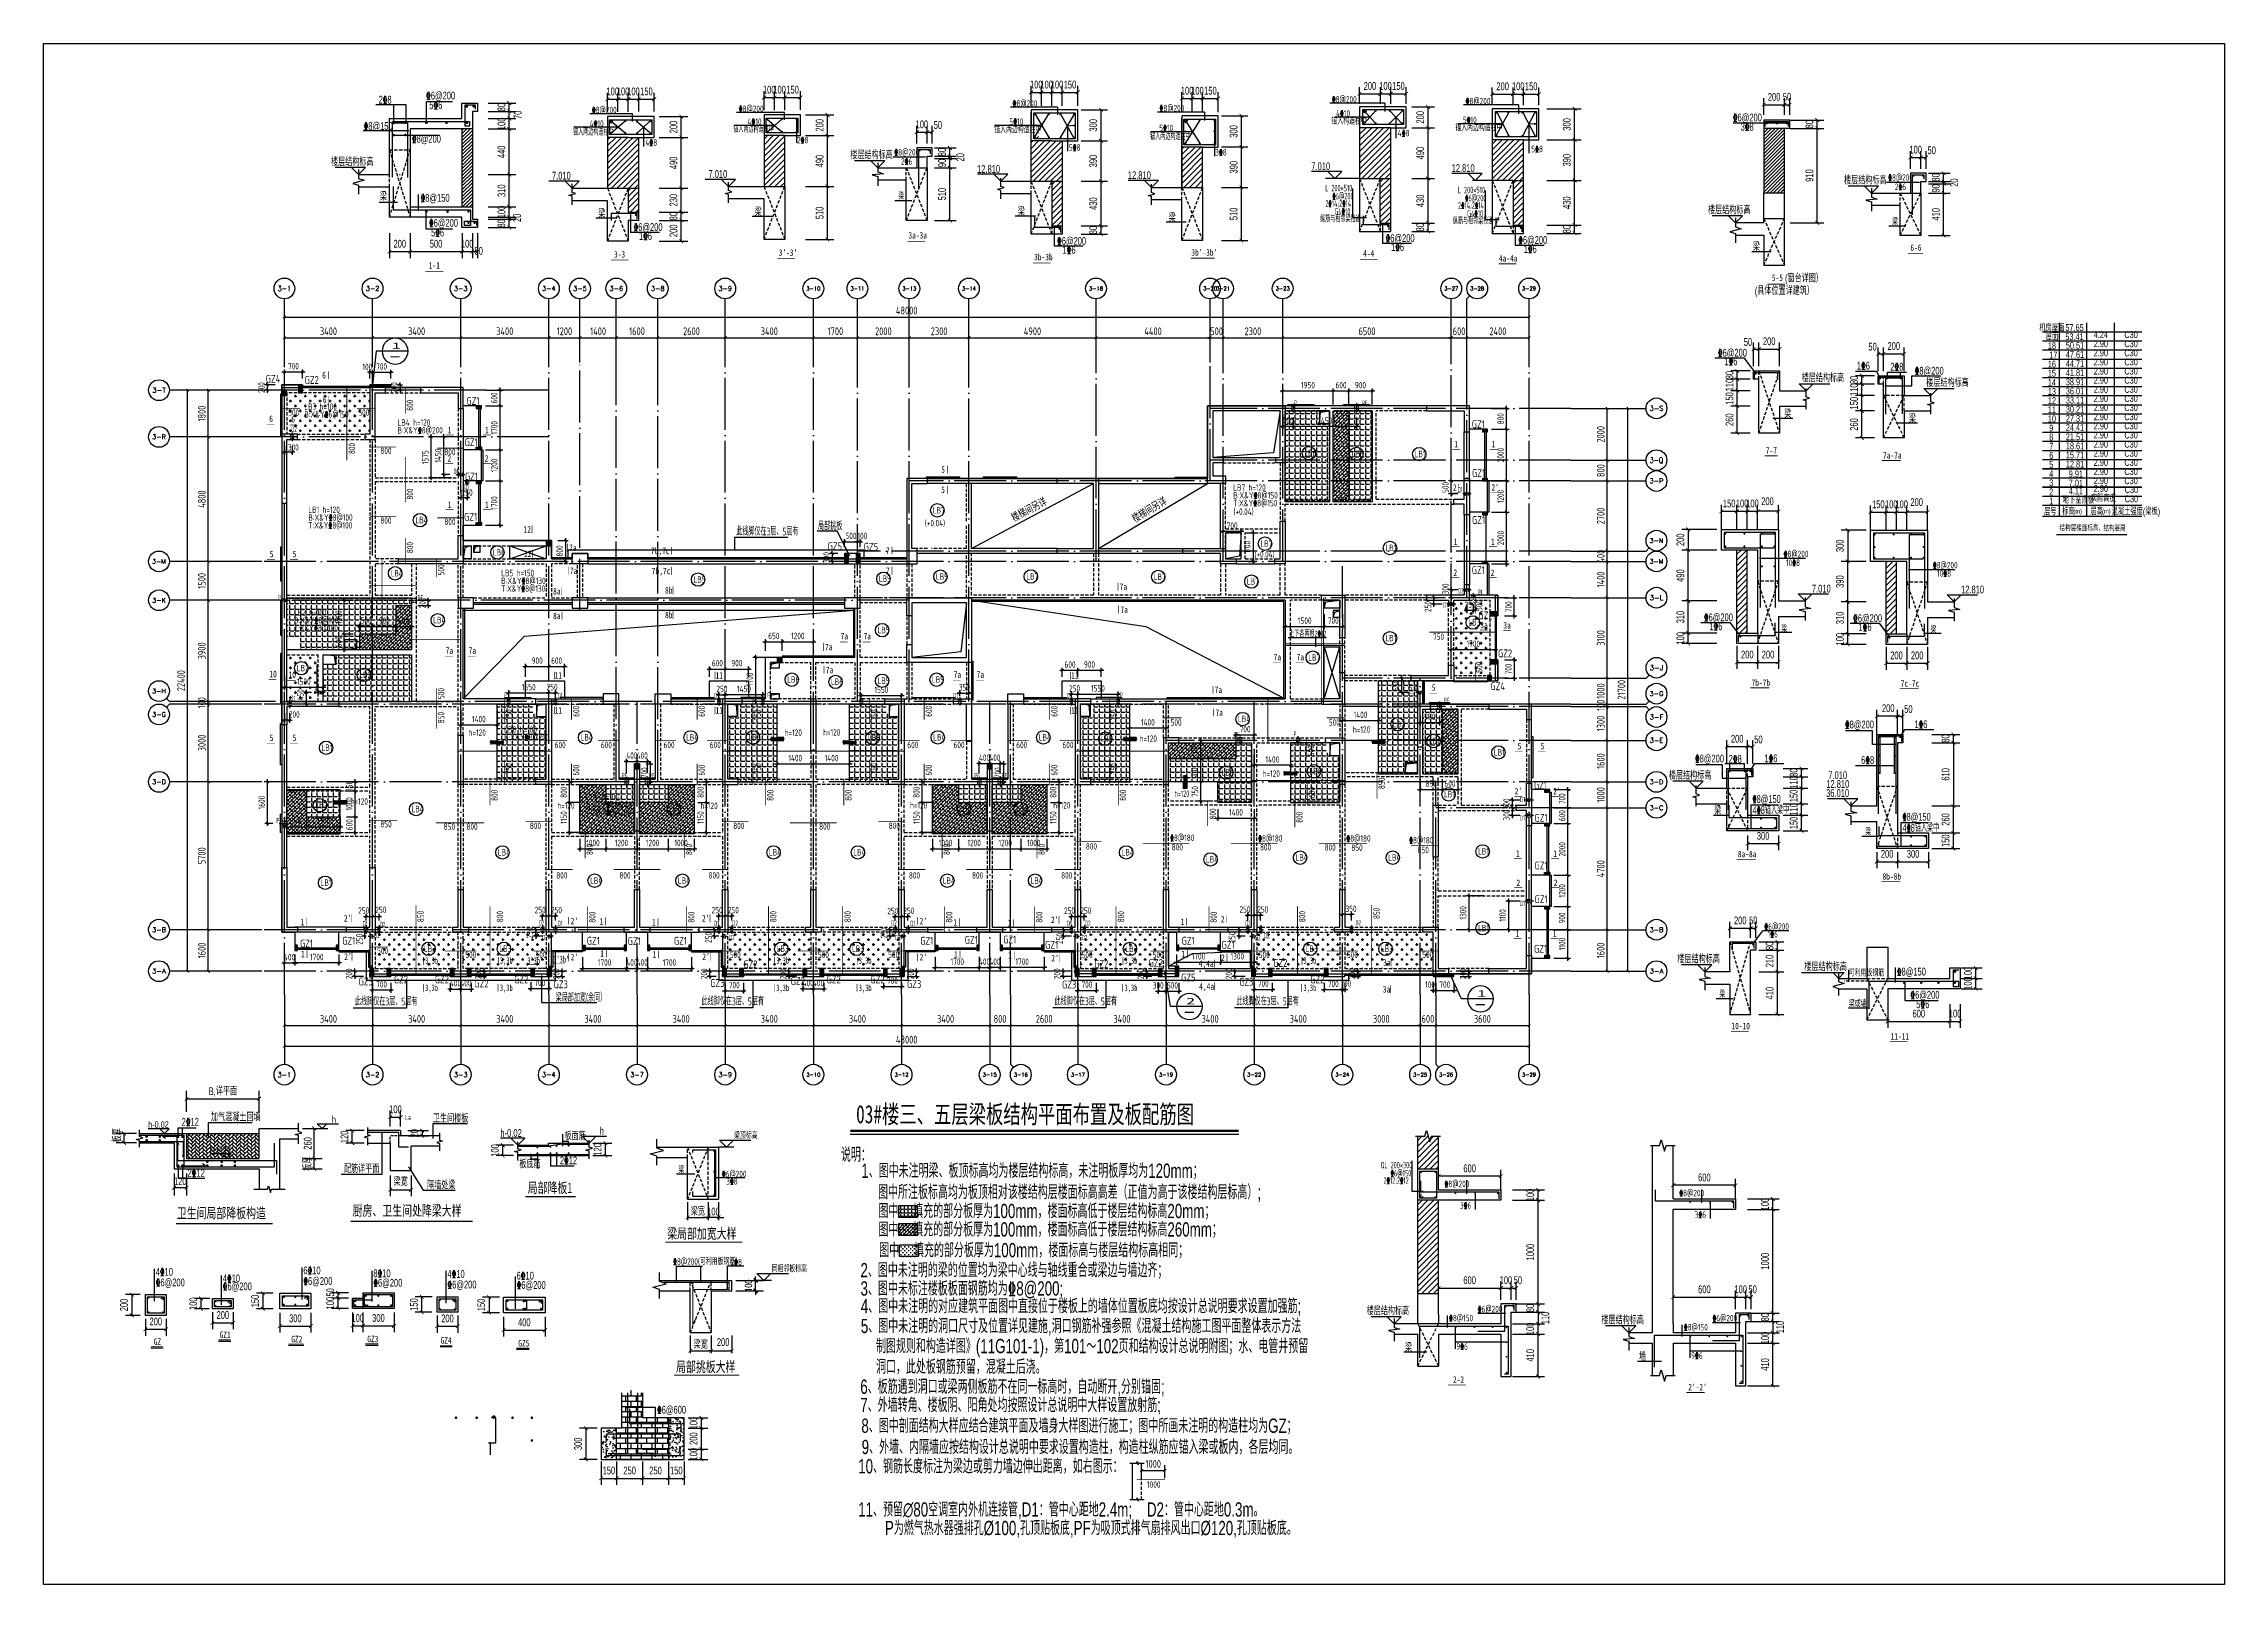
# Model space of a CAD drawing. Extents: x -173820 to 521180, y -715739 to 158231.
# Drawn here: x -14955 to 69145, y 43471 to 102871 of the extents above; entities that cross this region are included whole.
import ezdxf
from ezdxf.enums import TextEntityAlignment as Align

# ---------------------------------------------------------------- set-up
doc = ezdxf.new("R2010")
doc.units = 0
doc.header["$LTSCALE"] = 1000
for name, pattern in [('CONTINOUS', [0]), ('DASH', [0.35, 0.25, -0.1]), ('Dashed2', [0.1875, 0.125, -0.0625]), ('DOTE', [2.42, 2, -0.2, 0.02, -0.2]), ('HIDDEN2', [0.1875, 0.125, -0.0625])]:
    doc.linetypes.add(name, pattern=pattern)
for name, color, linetype in [('A-外装饰线脚', 7, 'Continuous'), ('A-洞口', 105, 'Continuous'), ('A-线脚看线', 9, 'Continuous'), ('A-设备穿墙洞', 161, 'Continuous'), ('AXIS', 1, 'DOTE'), ('AXIS_TEXT', 7, 'Continuous'), ('DIM', 3, 'Continuous'), ('DIM1', 3, 'Continuous'), ('JG1', 3, 'Continuous'), ('填充', 8, 'Continuous'), ('墙', 6, 'Continuous'), ('挑板', 3, 'Continuous'), ('板图层高表', 7, 'Continuous'), ('板筋', 6, 'Continuous'), ('柱', 2, 'Continuous'), ('标高', 4, 'Continuous'), ('梁', 4, 'HIDDEN2'), ('模板线', 3, 'Continuous'), ('洞口', 5, 'Continuous'), ('详图索引', 3, 'Continuous'), ('钢筋_文字', 7, 'Continuous'), ('钢筋长度标注', 7, 'Continuous')]:
    doc.layers.add(name, color=color, linetype=linetype)
doc.styles.add('_TCH_AXIS', font='COMPLEX', dxfattribs={"bigfont": 'GBCBIG'})
doc.styles.add('COMPLEX', font='COMPLEX')
doc.styles.add('DIM', font='romans.shx', dxfattribs={"width": 0.7, "bigfont": 'hztxt.shx'})
doc.styles.add('HZ', font='njadri_tssdeng.shx', dxfattribs={"width": 0.7, "bigfont": 'njadri_tssdchn.shx'})
doc.styles.add('TEXTDIM', font='njadri_romans1.shx', dxfattribs={"width": 0.7, "bigfont": 'njadri_fhztxt.shx'})
doc.styles.add('TEXTNORMAL', font='njadri_romans1.shx', dxfattribs={"width": 0.7, "bigfont": 'njadri_fhztxt.shx'})
doc.styles.add('TEXTSTEEL', font='njadri_tssdeng.shx', dxfattribs={"width": 0.7, "bigfont": 'njadri_tssdchn.shx'})
doc.styles.add('TEXTTTILE', font='simhei.ttf', dxfattribs={"width": 0.6})
doc.styles.add('TSSD_BOLD', font='tssdeng2.shx', dxfattribs={"width": 0.7, "height": 250, "bigfont": 'CHINA.shx'})
doc.styles.add('TSSD_Dimension', font='tssdeng.shx', dxfattribs={"width": 0.7, "bigfont": 'Hztxt.shx'})
doc.styles.add('TSSD_Norm', font='Tssdeng.shx', dxfattribs={"bigfont": 'hztxt.shx'})
doc.styles.add('zzt', font='tssdeng.shx', dxfattribs={"width": 0.7, "height": 300, "bigfont": 'tssdchn.shx'})
doc.styles.add('钢筋', font='tssdeng.shx', dxfattribs={"width": 0.7, "height": 250, "bigfont": 'tssdchn.shx'})
doc.styles.add('钢筋长度', font='tssdeng.shx', dxfattribs={"width": 0.7, "height": 300, "bigfont": 'tssdchn.shx'})
doc.styles.add('黑体', font='simhei.ttf', dxfattribs={"width": 0.8})
doc.dimstyles.new('100', dxfattribs={"dimscale": 100, "dimtxt": 3, "dimasz": 1, "dimexe": 1, "dimexo": 1, "dimgap": 0, "dimtad": 0, "dimdec": 0, "dimrnd": 1, "dimzin": 0, "dimdsep": 46, "dimtxsty": 'HZ', "dimblk": 'D1', "dimblk1": 'D1', "dimblk2": 'D1', "dimsah": 1, "dimcen": 0, "dimdle": 150, "dimclrd": 3, "dimclre": 3, "dimclrt": 3, "dimadec": 0, "dimazin": 0, "dimtfac": 1, "dimtdec": 0, "dimtix": 1, "dimtmove": 2, "dimatfit": 3, "dimldrblk": 'D1', "dimfxl": 0, "dimtvp": 0.75, "dimtolj": 1, "dimtzin": 0, "dimarcsym": 0})
doc.dimstyles.new('DIM100', dxfattribs={"dimtxt": 300, "dimasz": 1, "dimexe": 250, "dimexo": 0, "dimgap": 150, "dimtad": 1, "dimdec": 0, "dimzin": 0, "dimdsep": 46, "dimtxsty": 'TEXTDIM', "dimblk": 'DI', "dimcen": 0, "dimclrt": 7, "dimadec": 0, "dimazin": 0, "dimtfac": 1, "dimtdec": 0, "dimtix": 1, "dimtmove": 2, "dimatfit": 3, "dimldrblk": 'DI', "dimfxl": 0, "dimtolj": 1, "dimtzin": 0, "dimarcsym": 0})
doc.dimstyles.new('DIM_1_100', dxfattribs={"dimtxt": 300, "dimasz": 100, "dimexe": 200, "dimexo": 50, "dimgap": 100, "dimtad": 1, "dimdec": 0, "dimzin": 0, "dimdsep": 46, "dimtxsty": 'zzt', "dimblk": 'ARCHTICK', "dimcen": 0, "dimclrt": 7, "dimadec": 0, "dimazin": 0, "dimtfac": 1, "dimtdec": 0, "dimtix": 1, "dimtmove": 2, "dimatfit": 0, "dimldrblk": 'ARCHTICK', "dimfxl": 0, "dimtolj": 1, "dimarcsym": 0})
doc.dimstyles.new('DIM_1_25_150', dxfattribs={"dimtxt": 375, "dimasz": 150, "dimexe": 300, "dimexo": 150, "dimgap": 150, "dimtad": 1, "dimdec": 0, "dimlfac": 0.25, "dimzin": 0, "dimdsep": 46, "dimtxsty": 'DIM', "dimblk": 'ARCHTICK', "dimcen": 0, "dimclrt": 7, "dimadec": 0, "dimazin": 0, "dimtfac": 1, "dimtdec": 0, "dimtix": 1, "dimtmove": 2, "dimatfit": 3, "dimfxl": 0, "dimtolj": 1, "dimtzin": 0, "dimarcsym": 0})
doc.dimstyles.new('JH100', dxfattribs={"dimtxt": 350, "dimasz": 1, "dimexe": 300, "dimexo": 0, "dimgap": 100, "dimtad": 1, "dimdec": 0, "dimzin": 0, "dimdsep": 46, "dimtxsty": 'TEXTDIM', "dimblk": 'DI', "dimblk1": 'DI', "dimblk2": 'DI', "dimsah": 1, "dimcen": 0, "dimadec": 0, "dimazin": 0, "dimtfac": 1, "dimtix": 1, "dimtmove": 2, "dimatfit": 3, "dimldrblk": 'DI', "dimfxl": 0, "dimtolj": 1, "dimtzin": 0, "dimarcsym": 0})
doc.dimstyles.new('TSSD_100_100', dxfattribs={"dimtxt": 250, "dimasz": 100, "dimexe": 100, "dimexo": 250, "dimgap": 100, "dimtad": 1, "dimdec": 0, "dimzin": 0, "dimdsep": 46, "dimtxsty": 'TSSD_Dimension', "dimblk": 'ARCHTICK', "dimcen": 0, "dimdle": 100, "dimclrd": 3, "dimclre": 3, "dimclrt": 7, "dimadec": 0, "dimazin": 0, "dimtfac": 1, "dimtdec": 0, "dimtix": 1, "dimtmove": 2, "dimatfit": 3, "dimfxl": 0, "dimtolj": 1, "dimtzin": 0, "dimarcsym": 0})
pattern_1 = [(0, (-5670, 68710), (190.5, 190.5), [95.25, -285.75]), (90, (-5622.38, 68662.38), (-190.5, 190.5), [95.25, -285.75])]
pattern_2 = [(0, (-5670, 68710), (0, 209.55), [152.4, -57.15]), (90, (-5670, 68710), (-209.55, 1e-14), [152.4, -57.15])]
pattern_3 = [(45, (-5670, 68710), (-67.35192, 67.35192), []), (135, (-5670, 68710), (-202.05576, 67.35192), [238.125, -142.875])]
pattern_4 = [(45, (120408.72, 76464.61), (-112.2532, 112.2532), [])]
pattern_5 = [(45, (-4374.26, -94526.77), (-112.2532, 112.2532), [])]
pattern_6 = [(45, (151419.17, 20178.69), (-112.2532, 112.2532), [])]
pattern_7 = [(45, (0, 68710), (-67.35192, 67.35192), []), (135, (0, 68710), (-202.05576, 67.35192), [238.125, -142.875])]
pattern_8 = [(0, (-3e-11, 68710), (0, 209.55), [152.4, -57.15]), (90, (-3e-11, 68710), (-209.55, 1e-14), [152.4, -57.15])]
pattern_9 = [(45, (-3e-11, 68710), (-67.3519, 67.3519), []), (135, (-3e-11, 68710), (-202.0558, 67.3519), [238.125, -142.875])]

msp = doc.modelspace()

# ---------------------------------------------------------------- texts
at = {"layer": '模板线', "color": 7, "linetype": 'CONTINOUS', "style": 'zzt', "width": 0.7}
for s, p in [('GZ4', (-6385.6, 89800)), ('GZ2', (-4886.1, 89754.5)), ('GZ1', (1353.9, 88944.5)), ('GZ1', (40123.9, 88044.5)), ('GZ1', (1283.9, 87354.5)), ('GZ1', (1293.9, 86034.5)), ('GZ1', (40133.9, 86164.5)), ('GZ1', (1263.9, 84474.5)), ('GZ1', (40133.9, 84354.5)), ('GZ5', (15283.9, 83344.5)), ('GZ5', (16673.9, 83324.5)), ('GZ1', (40123.9, 82424.5)), ('GZ2', (40380.1, 80679.8)), ('GZ2', (41133.9, 79214.5)), ('GZ4', (40843.9, 77944.5)), ('GZ1', (42523.9, 74134.5)), ('GZ1', (42543.9, 72874.5)), ('GZ1', (42544.1, 71034.5)), ('GZ1', (42544.1, 69734.5)), ('GZ1', (-5066.1, 68026.3)), ('GZ1', (-3436.1, 68134.5)), ('GZ1', (5993.9, 68134.5)), ('GZ1', (7573.9, 68114.5)), ('GZ1', (9353.9, 68134.5)), ('GZ1', (18853.9, 68134.5)), ('GZ1', (20569.5, 68169.5)), ('GZ1', (22054.2, 68181.3)), ('GZ1', (23669.5, 67977.6)), ('GZ1', (28933.9, 68134.5)), ('GZ1', (30473.9, 67977.2)), ('GZ1', (42523.9, 67824.5)), ('GZ2', (12034.7, 67225.2)), ('GZ2', (25563.9, 67244.5)), ('GZ2', (27663.9, 67284.5)), ('GZ2', (32466.8, 67277.2)), ('GZ3', (-2806.1, 66564.5)), ('GZ2', (-1446.1, 66644.5)), ('GZ2', (133.9, 66644.5)), ('GZ2', (1663.9, 66484.5)), ('GZ2', (3193.9, 66644.5)), ('GZ3', (4713.9, 66454.5)), ('GZ3', (10753.9, 66504.5)), ('GZ2', (13855.9, 66587.1)), ('GZ2', (15243.9, 66644.5)), ('GZ2', (16933.9, 66644.5)), ('GZ3', (18343.9, 66464.5)), ('GZ3', (24322.8, 66444.5)), ('GZ5', (28913.9, 66714.5)), ('GZ3', (31153.9, 66554.5)), ('GZ2', (33893.9, 66644.5))]:
    msp.add_text(s, height=300, dxfattribs=at).set_placement(p)
at = {"layer": '模板线', "style": 'zzt', "width": 0.6}
for s, p in [('局部挑板', (14908.3, 84117, 0)), ('梁局部加宽(余同）', (4791.8, 65937.3, 0))]:
    msp.add_text(s, height=300, dxfattribs=at).set_placement(p)
at = {"layer": '洞口', "color": 5, "style": '黑体', "width": 0.7}
for rotation, p in [(28.009239, (23156.5, 84704.2)), (30.763413, (27804.3, 84703))]:
    msp.add_text('楼梯间另详', height=300, rotation=rotation, dxfattribs=at).set_placement(p, align=Align.BOTTOM_CENTER)
at = {"layer": '钢筋_文字', "style": 'zzt', "width": 0.6}
for p in [(11753.7, 83912.2, 0), (-2945, 65791.9, 0), (10422.4, 65796.6, 0), (24034.8, 65797.6, 0), (31045.9, 65797.6, 0)]:
    msp.add_text('此线脚仅在3层、5层有', height=300, dxfattribs=at).set_placement(p)
at = {"layer": '钢筋_文字', "color": 7, "linetype": 'HIDDEN2', "style": '黑体', "width": 0.7}
msp.add_text('03#楼三、五层梁板结构平面布置及板配筋图', height=700, dxfattribs=at).set_placement((16377.7, 61247.3, 0))

# ---------------------------------------------------------------- blocks, each defined once
blk = doc.blocks.new('DI')
at = {"color": 3, "const_width": 30}
blk.add_lwpolyline([(-71, -71), (71, 71)], dxfattribs=at)
blk = doc.blocks.new('*D376')
at = {"layer": 'Defpoints', "color": 0}
for p in [(-3788, -10708), (-3342, -10708), (-3788, -11108)]:
    blk.add_point(p, dxfattribs=at)
at = {"layer": 'JG1', "color": 0, "lineweight": -2}
for p, q in [((-3788, -10708), (-3042, -10708)), ((-3342, -10707), (-3342, -10706)), ((-3342, -11108), (-3342, -10708)), ((-3788, -11108), (-3042, -11108)), ((-3342, -11109), (-3342, -11110))]:
    blk.add_line(p, q, dxfattribs=at)
for p, rotation in [((-3342, -10708), 270), ((-3342, -11108), 90)]:
    blk.add_blockref('DI', p, dxfattribs=dict(at, rotation=rotation))
at = {"layer": 'JG1', "color": 0, "insert": (-3592, -10908), "char_height": 300, "attachment_point": 5, "rotation": 90, "style": 'TEXTDIM'}
blk.add_mtext('\\A1;板厚', dxfattribs=at)
blk = doc.blocks.new('*D377')
at = {"layer": 'Defpoints', "color": 0}
for p in [(-3788, -9548), (-3342, -9548), (-3788, -10708)]:
    blk.add_point(p, dxfattribs=at)
at = {"layer": 'JG1', "color": 0, "lineweight": -2}
for p, q in [((-3788, -9548), (-3042, -9548)), ((-3342, -10707), (-3342, -9549)), ((-3788, -10708), (-3042, -10708))]:
    blk.add_line(p, q, dxfattribs=at)
for p, rotation in [((-3342, -9548), 90), ((-3342, -10708), 270)]:
    blk.add_blockref('DI', p, dxfattribs=dict(at, rotation=rotation))
at = {"layer": 'JG1', "color": 0, "insert": (-3592, -10128), "char_height": 300, "attachment_point": 5, "rotation": 90, "style": 'TEXTDIM'}
blk.add_mtext('\\A1;260', dxfattribs=at)
blk = doc.blocks.new('*D378')
at = {"layer": 'Defpoints', "color": 0}
for p in [(-10676, -9748), (-10194, -9748), (-10194, -10108)]:
    blk.add_point(p, dxfattribs=at)
at = {"layer": 'JG1', "color": 0, "lineweight": -2}
for p, q in [((-10194, -9748), (-10976, -9748)), ((-10676, -10107), (-10676, -9749)), ((-10194, -10108), (-10976, -10108))]:
    blk.add_line(p, q, dxfattribs=at)
for p, rotation in [((-10676, -9748), 90), ((-10676, -10108), 270)]:
    blk.add_blockref('DI', p, dxfattribs=dict(at, rotation=rotation))
at = {"layer": 'JG1', "color": 0, "insert": (-10926, -9814), "char_height": 300, "attachment_point": 5, "rotation": 90, "style": 'TEXTDIM'}
blk.add_mtext('\\A1;板厚', dxfattribs=at)
blk = doc.blocks.new('*D379')
at = {"layer": 'Defpoints', "color": 0}
for p in [(-8746, -11288), (-8266, -11288), (-8746, -11837)]:
    blk.add_point(p, dxfattribs=at)
at = {"layer": 'JG1', "color": 0, "lineweight": -2}
for p, q in [((-8746, -11288), (-8746, -12137)), ((-8266, -11288), (-8266, -12137)), ((-8747, -11837), (-8748, -11837)), ((-8266, -11837), (-8746, -11837)), ((-8265, -11837), (-8264, -11837))]:
    blk.add_line(p, q, dxfattribs=at)
blk.add_blockref('DI', (-8746, -11837), dxfattribs=at)
at = {"layer": 'JG1', "color": 0, "lineweight": -2, "rotation": 180}
blk.add_blockref('DI', (-8266, -11837), dxfattribs=at)
at = {"layer": 'JG1', "color": 0, "insert": (-8506, -11587), "char_height": 300, "attachment_point": 5, "style": 'TEXTDIM'}
blk.add_mtext('\\A1;120', dxfattribs=at)
blk = doc.blocks.new('*D2355')
at = {"layer": 'Defpoints', "color": 0}
for p in [(3930, 2060), (4410, 2060), (3930, 1580)]:
    blk.add_point(p, dxfattribs=at)
at = {"layer": 'JG1', "color": 0, "lineweight": -2}
for p, q in [((3930, 2060), (4660, 2060)), ((4410, 2061), (4410, 2062)), ((4410, 1580), (4410, 2060)), ((3930, 1580), (4660, 1580)), ((4410, 1579), (4410, 1578))]:
    blk.add_line(p, q, dxfattribs=at)
for p, rotation in [((4410, 2060), 270), ((4410, 1580), 90)]:
    blk.add_blockref('DI', p, dxfattribs=dict(at, rotation=rotation))
at = {"layer": 'JG1', "color": 7, "insert": (4110, 1820), "char_height": 300, "attachment_point": 5, "rotation": 90, "style": 'TEXTDIM'}
blk.add_mtext('\\A1;120', dxfattribs=at)
blk = doc.blocks.new('*D2356')
at = {"layer": 'Defpoints', "color": 0}
for p in [(450, 1980), (870, 1980), (870, 1580)]:
    blk.add_point(p, dxfattribs=at)
at = {"layer": 'JG1', "color": 0, "lineweight": -2}
for p, q in [((870, 1980), (200, 1980)), ((450, 1981), (450, 1982)), ((450, 1580), (450, 1980)), ((870, 1580), (200, 1580)), ((450, 1579), (450, 1578))]:
    blk.add_line(p, q, dxfattribs=at)
for p, rotation in [((450, 1980), 270), ((450, 1580), 90)]:
    blk.add_blockref('DI', p, dxfattribs=dict(at, rotation=rotation))
at = {"layer": 'JG1', "color": 7, "insert": (150, 1780), "char_height": 300, "attachment_point": 5, "rotation": 90, "style": 'TEXTDIM'}
blk.add_mtext('\\A1;100', dxfattribs=at)
blk = doc.blocks.new('*D380')
at = {"layer": 'Defpoints', "color": 0}
for p in [(1160, -11442), (1960, -11442), (1960, -11989)]:
    blk.add_point(p, dxfattribs=at)
at = {"layer": 'JG1', "color": 0, "lineweight": -2}
for p, q in [((1160, -11442), (1160, -12239)), ((1960, -11442), (1960, -12239)), ((1161, -11989), (1959, -11989))]:
    blk.add_line(p, q, dxfattribs=at)
at = {"layer": 'JG1', "color": 0, "lineweight": -2, "rotation": 180}
blk.add_blockref('DI', (1160, -11989), dxfattribs=at)
at = {"layer": 'JG1', "color": 0, "lineweight": -2}
blk.add_blockref('DI', (1960, -11989), dxfattribs=at)
at = {"layer": 'JG1', "color": 7, "insert": (1560, -11689), "char_height": 300, "attachment_point": 5, "style": 'TEXTDIM'}
blk.add_mtext('\\A1;梁宽', dxfattribs=at)
blk = doc.blocks.new('*D381')
at = {"layer": 'Defpoints', "color": 0, "linetype": 'CONTINOUS'}
for p in [(-306, -9710), (157, -9710), (157, -10190)]:
    blk.add_point(p, dxfattribs=at)
at = {"layer": 'JG1', "color": 0, "linetype": 'CONTINOUS', "lineweight": -2}
for p, q in [((157, -9710), (-556, -9710)), ((-306, -9709), (-306, -9708)), ((-306, -10190), (-306, -9710)), ((157, -10190), (-556, -10190)), ((-306, -10191), (-306, -10192))]:
    blk.add_line(p, q, dxfattribs=at)
for p, rotation in [((-306, -9710), 270), ((-306, -10190), 90)]:
    blk.add_blockref('DI', p, dxfattribs=dict(at, rotation=rotation))
at = {"layer": 'JG1', "color": 7, "linetype": 'CONTINOUS', "insert": (-606, -9950), "char_height": 300, "attachment_point": 5, "rotation": 90, "style": 'TEXTDIM'}
blk.add_mtext('\\A1;120', dxfattribs=at)
blk = doc.blocks.new('*D382')
at = {"layer": 'Defpoints', "color": 0}
for p in [(1560, -9189), (1160, -9545, 27256), (1560, -9545, 27256)]:
    blk.add_point(p, dxfattribs=at)
at = {"layer": 'JG1', "color": 0, "lineweight": -2}
for p, q in [((1159, -9189), (1158, -9189)), ((1160, -9545), (1160, -8939)), ((1160, -9189), (1560, -9189)), ((1560, -9545), (1560, -8939)), ((1561, -9189), (1562, -9189))]:
    blk.add_line(p, q, dxfattribs=at)
blk.add_blockref('DI', (1160, -9189), dxfattribs=at)
at = {"layer": 'JG1', "color": 0, "lineweight": -2, "rotation": 180}
blk.add_blockref('DI', (1560, -9189), dxfattribs=at)
at = {"layer": 'JG1', "color": 7, "insert": (1360, -8889), "char_height": 300, "attachment_point": 5, "style": 'TEXTDIM'}
blk.add_mtext('\\A1;100', dxfattribs=at)
blk = doc.blocks.new('*D383')
at = {"layer": 'Defpoints', "color": 0}
for p in [(1834, -9710, 27256), (1834, -9910, 27256), (2389, -9910)]:
    blk.add_point(p, dxfattribs=at)
at = {"layer": 'JG1', "color": 0, "lineweight": -2}
for p, q in [((1834, -9710), (2639, -9710)), ((1834, -9910), (2639, -9910)), ((2389, -9709), (2389, -9708)), ((2389, -9710), (2389, -9910)), ((2389, -9911), (2389, -9912))]:
    blk.add_line(p, q, dxfattribs=at)
for p, rotation in [((2389, -9710), 270), ((2389, -9910), 90)]:
    blk.add_blockref('DI', p, dxfattribs=dict(at, rotation=rotation))
at = {"layer": 'JG1', "color": 7, "insert": (2089, -9810), "char_height": 300, "attachment_point": 5, "rotation": 90, "style": 'TEXTDIM'}
blk.add_mtext('\\A1;20', dxfattribs=at)
blk = doc.blocks.new('$1312092')
at = {"layer": '板图层高表'}
for p, q in [((3937, 7806), (107, 7806)), ((769, 693), (769, 8158)), ((1825, 693), (1825, 8158)), ((2881, 693), (2881, 8158)), ((3937, 7454), (107, 7454)), ((3937, 7102), (107, 7102)), ((3937, 6750), (107, 6750)), ((3937, 6750), (107, 6750)), ((3937, 6046), (107, 6046)), ((3937, 5694), (107, 5694)), ((3937, 5342), (107, 5342)), ((3937, 4990), (107, 4990)), ((3937, 4638), (107, 4638)), ((3937, 4286), (107, 4286)), ((3937, 3934), (107, 3934)), ((3937, 3582), (107, 3582)), ((3937, 3230), (107, 3230)), ((3937, 2878), (107, 2878)), ((3937, 2526), (107, 2526)), ((3937, 2174), (107, 2174)), ((3937, 1822), (107, 1822)), ((3937, 1470), (107, 1470)), ((3937, 1118), (107, 1118)), ((3937, 1118), (107, 1118)), ((3937, 1118), (107, 1118)), ((3937, 1118), (107, 1118)), ((3937, 1118), (107, 1118)), ((3937, 693), (107, 693))]:
    blk.add_line(p, q, dxfattribs=at)
at = {"layer": '板图层高表', "color": 7}
blk.add_line((3937, 6398), (107, 6398), dxfattribs=at)
at = {"layer": '板图层高表', "color": 3}
blk.add_line((644, 0), (3362, 0), dxfattribs=at)
at = {"layer": '板图层高表', "color": 3, "style": 'TEXTNORMAL', "width": 0.7}
for s, p in [('机房屋面', (-13, 7830)), ('屋面', (234, 7489)), ('18', (315, 7142)), ('17', (368, 6790)), ('16', (315, 6438)), ('15', (315, 6086)), ('14', (315, 5734)), ('13', (315, 5382)), ('12', (315, 5030)), ('11', (315, 4678)), ('10', (315, 4326)), ('9', (368, 3974)), ('8', (368, 3622)), ('7', (368, 3270)), ('5', (368, 2566)), ('6', (368, 2918)), ('4', (368, 2214)), ('3', (368, 1862)), ('2', (368, 1510)), ('1', (368, 1158))]:
    blk.add_text(s, height=264, dxfattribs=at).set_placement(p)
at = {"layer": '板图层高表', "color": 3, "linetype": 'Continuous', "style": 'TEXTNORMAL', "width": 0.7}
for s, p in [('57.65', (991, 7847)), ('53.41', (991, 7495)), ('47.61', (1009, 6808, 0)), ('50.51', (1009, 7160, 0)), ('44.71', (1009, 6456, 0)), ('41.81', (1009, 6104, 0)), ('38.91', (1009, 5752, 0)), ('36.01', (1009, 5400, 0)), ('33.11', (1009, 5048, 0)), ('30.21', (1009, 4696, 0)), ('27.31', (1009, 4344, 0)), ('24.41', (1009, 3992, 0)), ('21.51', (1010, 3636, 0)), ('18.61', (1010, 3284, 0)), ('15.71', (1010, 2932, 0)), ('12.81', (1010, 2580, 0)), ('4.11', (1121, 1551, 0)), ('9.91', (1121, 2203, 0)), ('7.01', (1121, 1851, 0)), ('地下室顶板', (889, 1193, 0))]:
    blk.add_text(s, height=264, dxfattribs=at).set_placement(p)
at = {"layer": '板图层高表', "color": 3, "width": 0.7}
for s, height, style, p in [('4.24', 264, 'TEXTNORMAL', (2085, 7495)), ('C30', 264, 'TEXTNORMAL', (3267, 7495)), ('2.90', 264, 'TEXTNORMAL', (2085, 7143)), ('2.90', 264, 'TEXTNORMAL', (2085, 6791)), ('2.90', 264, 'TEXTNORMAL', (2085, 6439)), ('C30', 264, 'TEXTNORMAL', (3267, 7143)), ('C30', 264, 'TEXTNORMAL', (3267, 6791)), ('C30', 264, 'TEXTNORMAL', (3267, 6439)), ('2.90', 264, 'TEXTNORMAL', (2085, 6087)), ('2.90', 264, 'TEXTNORMAL', (2085, 5735)), ('C30', 264, 'TEXTNORMAL', (3267, 6087)), ('C30', 264, 'TEXTNORMAL', (3267, 5735)), ('2.90', 264, 'TEXTNORMAL', (2085, 5383)), ('2.90', 264, 'TEXTNORMAL', (2085, 5031)), ('C30', 264, 'TEXTNORMAL', (3267, 5383)), ('C30', 264, 'TEXTNORMAL', (3267, 5031)), ('2.90', 264, 'TEXTNORMAL', (2085, 4679)), ('2.90', 264, 'TEXTNORMAL', (2085, 4327)), ('2.90', 264, 'TEXTNORMAL', (2085, 3975)), ('C30', 264, 'TEXTNORMAL', (3267, 4679)), ('C30', 264, 'TEXTNORMAL', (3267, 4327)), ('C30', 264, 'TEXTNORMAL', (3267, 3975)), ('2.90', 264, 'TEXTNORMAL', (2085, 3623)), ('2.90', 264, 'TEXTNORMAL', (2085, 3271)), ('C30', 264, 'TEXTNORMAL', (3267, 3622)), ('C30', 264, 'TEXTNORMAL', (3267, 3270)), ('2.90', 264, 'TEXTNORMAL', (2085, 2919)), ('2.90', 264, 'TEXTNORMAL', (2085, 2566)), ('2.90', 264, 'TEXTNORMAL', (2085, 2214)), ('C30', 264, 'TEXTNORMAL', (3267, 2918)), ('C30', 264, 'TEXTNORMAL', (3267, 2566)), ('C30', 264, 'TEXTNORMAL', (3267, 2214)), ('2.90', 264, 'TEXTNORMAL', (2085, 1862)), ('C30', 264, 'TEXTNORMAL', (3267, 1862)), ('C30', 264, 'TEXTNORMAL', (3280, 1515, 0)), ('实际高度', 264, 'TEXTNORMAL', (1981, 1184)), ('C30', 264, 'TEXTNORMAL', (3280, 1163, 0)), ('结构层楼面标高、', 220, '黑体', (762, 92)), ('结构层高', 220, '黑体', (2453, 83))]:
    blk.add_text(s, height=height, dxfattribs=dict(at, style=style)).set_placement(p, align=Align.BOTTOM_LEFT)
at = {"layer": '板图层高表', "color": 3, "linetype": 'Continuous', "style": 'TEXTNORMAL', "width": 0.7}
blk.add_text('2.90', height=264, dxfattribs=at).set_placement((2085, 1559), align=Align.BOTTOM_LEFT)
at = {"layer": '板图层高表', "color": 3, "style": 'TEXTNORMAL', "width": 0.7}
for s, height, p in [('层号', 264, (410, 740)), ('标高', 264, (1109, 759)), ('(m)', 184.8, (1466, 804)), ('层高', 264, (2196, 753)), ('(m)', 184.8, (2575, 804)), ('混凝土强度(梁板)', 264, (3712, 753))]:
    blk.add_text(s, height=height, dxfattribs=at).set_placement(p, align=Align.CENTER)
blk = doc.blocks.new('_ArchTick')
at = {"color": 4, "linetype": 'ByBlock', "const_width": 0.4}
blk.add_lwpolyline([(-0.5, -0.5), (0.5, 0.5)], dxfattribs=at)
blk = doc.blocks.new('*D1586')
at = {"layer": 'Defpoints', "color": 0}
for p in [(12469, 2540), (11569, 2193), (12469, 2193)]:
    blk.add_point(p, dxfattribs=at)
at = {"layer": '钢筋_文字', "color": 0, "lineweight": -2}
for p, q in [((11569, 2243), (11569, 2740)), ((11569, 2540), (12469, 2540)), ((12469, 2243), (12469, 2740))]:
    blk.add_line(p, q, dxfattribs=at)
at = {"layer": '钢筋_文字', "color": 0, "lineweight": -2, "xscale": 100, "yscale": 100, "zscale": 100, "rotation": 180}
blk.add_blockref('_ArchTick', (11569, 2540), dxfattribs=at)
at = {"layer": '钢筋_文字', "color": 0, "lineweight": -2, "xscale": 100, "yscale": 100, "zscale": 100}
blk.add_blockref('_ArchTick', (12469, 2540), dxfattribs=at)
at = {"layer": '钢筋_文字', "color": 7, "insert": (12019, 2790), "char_height": 300, "attachment_point": 5, "style": 'zzt'}
blk.add_mtext('\\A1;1000', dxfattribs=at)
blk = doc.blocks.new('*D458')
at = {"layer": 'Defpoints', "color": 0}
for p in [(768, 2053), (450, 1253), (768, 1253)]:
    blk.add_point(p, dxfattribs=at)
at = {"layer": '模板线', "color": 0, "lineweight": -2}
for p, q in [((768, 2053), (200, 2053)), ((450, 2052), (450, 1254)), ((768, 1253), (200, 1253))]:
    blk.add_line(p, q, dxfattribs=at)
for p, rotation in [((450, 2053), 90), ((450, 1253), 270)]:
    blk.add_blockref('DI', p, dxfattribs=dict(at, rotation=rotation))
at = {"layer": '模板线', "color": 7, "insert": (150, 1653), "char_height": 300, "attachment_point": 5, "rotation": 90, "style": 'TEXTDIM'}
blk.add_mtext('\\A1;200', dxfattribs=at)
blk = doc.blocks.new('*D459')
at = {"layer": 'Defpoints', "color": 0}
for p in [(973, 1125), (1773, 1125), (1773, 716)]:
    blk.add_point(p, dxfattribs=at)
at = {"layer": '模板线', "color": 0, "lineweight": -2}
for p, q in [((973, 1125), (973, 466)), ((1773, 1125), (1773, 466)), ((974, 716), (1772, 716))]:
    blk.add_line(p, q, dxfattribs=at)
at = {"layer": '模板线', "color": 0, "lineweight": -2, "rotation": 180}
blk.add_blockref('DI', (973, 716), dxfattribs=at)
at = {"layer": '模板线', "color": 0, "lineweight": -2}
blk.add_blockref('DI', (1773, 716), dxfattribs=at)
at = {"layer": '模板线', "color": 7, "insert": (1373, 1016), "char_height": 300, "attachment_point": 5, "style": 'TEXTDIM'}
blk.add_mtext('\\A1;200', dxfattribs=at)
blk = doc.blocks.new('*D961')
at = {"layer": 'Defpoints', "color": 0}
for p in [(848, 2006), (450, 1406), (848, 1406)]:
    blk.add_point(p, dxfattribs=at)
at = {"layer": '模板线', "color": 0, "lineweight": -2}
for p, q in [((848, 2006), (200, 2006)), ((450, 2007), (450, 2008)), ((450, 2006), (450, 1406)), ((848, 1406), (200, 1406)), ((450, 1405), (450, 1404))]:
    blk.add_line(p, q, dxfattribs=at)
for p, rotation in [((450, 2006), 270), ((450, 1406), 90)]:
    blk.add_blockref('DI', p, dxfattribs=dict(at, rotation=rotation))
at = {"layer": '模板线', "color": 7, "insert": (150, 1706), "char_height": 300, "attachment_point": 5, "rotation": 90, "style": 'TEXTDIM'}
blk.add_mtext('\\A1;150', dxfattribs=at)
blk = doc.blocks.new('*D962')
at = {"layer": 'Defpoints', "color": 0}
for p in [(1103, 1247), (2303, 1247), (2303, 735)]:
    blk.add_point(p, dxfattribs=at)
at = {"layer": '模板线', "color": 0, "lineweight": -2}
for p, q in [((1103, 1247), (1103, 485)), ((2303, 1247), (2303, 485)), ((1104, 735), (2302, 735))]:
    blk.add_line(p, q, dxfattribs=at)
at = {"layer": '模板线', "color": 0, "lineweight": -2, "rotation": 180}
blk.add_blockref('DI', (1103, 735), dxfattribs=at)
at = {"layer": '模板线', "color": 0, "lineweight": -2}
blk.add_blockref('DI', (2303, 735), dxfattribs=at)
at = {"layer": '模板线', "color": 7, "insert": (1703, 1035), "char_height": 300, "attachment_point": 5, "style": 'TEXTDIM'}
blk.add_mtext('\\A1;300', dxfattribs=at)
blk = doc.blocks.new('*D965')
at = {"layer": 'Defpoints', "color": 0}
for p in [(450, 1811), (848, 1811), (848, 1411)]:
    blk.add_point(p, dxfattribs=at)
at = {"layer": '模板线', "color": 0, "lineweight": -2}
for p, q in [((848, 1811), (200, 1811)), ((450, 1812), (450, 1813)), ((450, 1411), (450, 1811)), ((848, 1411), (200, 1411)), ((450, 1410), (450, 1409))]:
    blk.add_line(p, q, dxfattribs=at)
for p, rotation in [((450, 1811), 270), ((450, 1411), 90)]:
    blk.add_blockref('DI', p, dxfattribs=dict(at, rotation=rotation))
at = {"layer": '模板线', "color": 7, "insert": (150, 1611), "char_height": 300, "attachment_point": 5, "rotation": 90, "style": 'TEXTDIM'}
blk.add_mtext('\\A1;100', dxfattribs=at)
blk = doc.blocks.new('*D966')
at = {"layer": 'Defpoints', "color": 0}
for p in [(1009, 1251), (1409, 1251), (1409, 740)]:
    blk.add_point(p, dxfattribs=at)
at = {"layer": '模板线', "color": 0, "lineweight": -2}
for p, q in [((1009, 1251), (1009, 490)), ((1409, 1251), (1409, 490)), ((1008, 740), (1007, 740)), ((1009, 740), (1409, 740)), ((1410, 740), (1411, 740))]:
    blk.add_line(p, q, dxfattribs=at)
blk.add_blockref('DI', (1009, 740), dxfattribs=at)
at = {"layer": '模板线', "color": 0, "lineweight": -2, "rotation": 180}
blk.add_blockref('DI', (1409, 740), dxfattribs=at)
at = {"layer": '模板线', "color": 7, "insert": (1209, 1040), "char_height": 300, "attachment_point": 5, "style": 'TEXTDIM'}
blk.add_mtext('\\A1;100', dxfattribs=at)
blk = doc.blocks.new('*D963')
at = {"layer": 'Defpoints', "color": 0}
for p in [(450, 2011), (848, 2011), (848, 1811)]:
    blk.add_point(p, dxfattribs=at)
at = {"layer": '模板线', "color": 0, "lineweight": -2}
for p, q in [((848, 2011), (200, 2011)), ((848, 1811), (200, 1811)), ((450, 2012), (450, 2013)), ((450, 1811), (450, 2011)), ((450, 1810), (450, 1809))]:
    blk.add_line(p, q, dxfattribs=at)
for p, rotation in [((450, 2011), 270), ((450, 1811), 90)]:
    blk.add_blockref('DI', p, dxfattribs=dict(at, rotation=rotation))
at = {"layer": '模板线', "color": 7, "insert": (150, 2029), "char_height": 300, "attachment_point": 5, "rotation": 90, "style": 'TEXTDIM'}
blk.add_mtext('\\A1;50', dxfattribs=at)
blk = doc.blocks.new('*D964')
at = {"layer": 'Defpoints', "color": 0}
for p in [(1409, 1251), (2609, 1251), (2609, 740)]:
    blk.add_point(p, dxfattribs=at)
at = {"layer": '模板线', "color": 0, "lineweight": -2}
for p, q in [((1409, 1251), (1409, 490)), ((2609, 1251), (2609, 490)), ((1410, 740), (2608, 740))]:
    blk.add_line(p, q, dxfattribs=at)
at = {"layer": '模板线', "color": 0, "lineweight": -2, "rotation": 180}
blk.add_blockref('DI', (1409, 740), dxfattribs=at)
at = {"layer": '模板线', "color": 0, "lineweight": -2}
blk.add_blockref('DI', (2609, 740), dxfattribs=at)
at = {"layer": '模板线', "color": 7, "insert": (2009, 1040), "char_height": 300, "attachment_point": 5, "style": 'TEXTDIM'}
blk.add_mtext('\\A1;300', dxfattribs=at)
blk = doc.blocks.new('*D462')
at = {"layer": 'Defpoints', "color": 0}
for p in [(-3150, -17368), (-2350, -17368), (-2350, -17777)]:
    blk.add_point(p, dxfattribs=at)
at = {"layer": '模板线', "color": 0, "lineweight": -2}
for p, q in [((-3150, -17368), (-3150, -18027)), ((-2350, -17368), (-2350, -18027)), ((-3149, -17777), (-2351, -17777))]:
    blk.add_line(p, q, dxfattribs=at)
at = {"layer": '模板线', "color": 0, "lineweight": -2, "rotation": 180}
blk.add_blockref('DI', (-3150, -17777), dxfattribs=at)
at = {"layer": '模板线', "color": 0, "lineweight": -2}
blk.add_blockref('DI', (-2350, -17777), dxfattribs=at)
at = {"layer": '模板线', "color": 7, "insert": (-2750, -17477), "char_height": 300, "attachment_point": 5, "style": 'TEXTDIM'}
blk.add_mtext('\\A1;200', dxfattribs=at)
blk = doc.blocks.new('*D463')
at = {"layer": 'Defpoints', "color": 0}
for p in [(-3743, -16640), (-3343, -16640), (-3357, -17240)]:
    blk.add_point(p, dxfattribs=at)
at = {"layer": '模板线', "color": 0, "lineweight": -2}
for p, q in [((-3343, -16640), (-3993, -16640)), ((-3743, -16639), (-3743, -16638)), ((-3743, -17240), (-3743, -16640)), ((-3357, -17240), (-3993, -17240)), ((-3743, -17241), (-3743, -17242))]:
    blk.add_line(p, q, dxfattribs=at)
for p, rotation in [((-3743, -16640), 270), ((-3743, -17240), 90)]:
    blk.add_blockref('DI', p, dxfattribs=dict(at, rotation=rotation))
at = {"layer": '模板线', "color": 7, "insert": (-4043, -16940), "char_height": 300, "attachment_point": 5, "rotation": 90, "style": 'TEXTDIM'}
blk.add_mtext('\\A1;150', dxfattribs=at)
blk = doc.blocks.new('*D465')
at = {"layer": 'Defpoints', "color": 0}
for p in [(-109, -14166), (-507, -14766), (-109, -14766)]:
    blk.add_point(p, dxfattribs=at)
at = {"layer": '模板线', "color": 0, "lineweight": -2}
for p, q in [((-109, -14166), (-757, -14166)), ((-507, -14165), (-507, -14164)), ((-507, -14166), (-507, -14766)), ((-109, -14766), (-757, -14766)), ((-507, -14767), (-507, -14768))]:
    blk.add_line(p, q, dxfattribs=at)
for p, rotation in [((-507, -14166), 270), ((-507, -14766), 90)]:
    blk.add_blockref('DI', p, dxfattribs=dict(at, rotation=rotation))
at = {"layer": '模板线', "color": 7, "insert": (-807, -14466), "char_height": 300, "attachment_point": 5, "rotation": 90, "style": 'TEXTDIM'}
blk.add_mtext('\\A1;150', dxfattribs=at)
blk = doc.blocks.new('*D466')
at = {"layer": 'Defpoints', "color": 0}
for p in [(52, -14926), (1652, -14926), (1652, -15437)]:
    blk.add_point(p, dxfattribs=at)
at = {"layer": '模板线', "color": 0, "lineweight": -2}
for p, q in [((52, -14926), (52, -15687)), ((1652, -14926), (1652, -15687)), ((53, -15437), (1651, -15437))]:
    blk.add_line(p, q, dxfattribs=at)
at = {"layer": '模板线', "color": 0, "lineweight": -2, "rotation": 180}
blk.add_blockref('DI', (52, -15437), dxfattribs=at)
at = {"layer": '模板线', "color": 0, "lineweight": -2}
blk.add_blockref('DI', (1652, -15437), dxfattribs=at)
at = {"layer": '模板线', "color": 7, "insert": (852, -15137), "char_height": 300, "attachment_point": 5, "style": 'TEXTDIM'}
blk.add_mtext('\\A1;400', dxfattribs=at)
blk = doc.blocks.new('*D1288')
at = {"layer": 'Defpoints', "color": 0}
for p in [(-3360, 80110), (-2770, 80110), (-2770, 79510)]:
    blk.add_point(p, dxfattribs=at)
at = {"layer": 'DIM', "color": 3, "lineweight": -2}
for p, q in [((-3020, 80110), (-3460, 80110)), ((-3360, 79410), (-3360, 80210)), ((-3020, 79510), (-3460, 79510))]:
    blk.add_line(p, q, dxfattribs=at)
at = {"layer": 'DIM', "color": 3, "lineweight": -2, "xscale": 100, "yscale": 100, "zscale": 100}
for p, rotation in [((-3360, 80110), 90), ((-3360, 79510), 270)]:
    blk.add_blockref('_ArchTick', p, dxfattribs=dict(at, rotation=rotation))
at = {"layer": 'DIM', "color": 7, "insert": (-3585, 79810), "char_height": 250, "attachment_point": 5, "rotation": 90, "style": 'TSSD_Dimension'}
blk.add_mtext('\\A1;600', dxfattribs=at)
blk = doc.blocks.new('*D1287')
at = {"layer": 'Defpoints', "color": 0}
for p in [(-3360, 81410), (-2770, 81410), (-2770, 80110)]:
    blk.add_point(p, dxfattribs=at)
at = {"layer": 'DIM', "color": 3, "lineweight": -2}
for p, q in [((-3020, 81410), (-3460, 81410)), ((-3360, 80010), (-3360, 81510)), ((-3020, 80110), (-3460, 80110))]:
    blk.add_line(p, q, dxfattribs=at)
at = {"layer": 'DIM', "color": 3, "lineweight": -2, "xscale": 100, "yscale": 100, "zscale": 100}
for p, rotation in [((-3360, 81410), 90), ((-3360, 80110), 270)]:
    blk.add_blockref('_ArchTick', p, dxfattribs=dict(at, rotation=rotation))
at = {"layer": 'DIM', "color": 7, "insert": (-3585, 80760), "char_height": 250, "attachment_point": 5, "rotation": 90, "style": 'TSSD_Dimension'}
blk.add_mtext('\\A1;1300', dxfattribs=at)
blk = doc.blocks.new('*D1286')
at = {"layer": 'Defpoints', "color": 0}
for p in [(-2770, 79930), (-2270, 80400), (-2270, 79930)]:
    blk.add_point(p, dxfattribs=at)
at = {"layer": 'DIM', "color": 3, "lineweight": -2}
for p, q in [((-2770, 80400), (-2870, 80400)), ((-2770, 80180), (-2770, 80500)), ((-2770, 80400), (-2270, 80400)), ((-2270, 80180), (-2270, 80500)), ((-2270, 80400), (-2170, 80400))]:
    blk.add_line(p, q, dxfattribs=at)
at = {"layer": 'DIM', "color": 3, "lineweight": -2, "xscale": 100, "yscale": 100, "zscale": 100}
blk.add_blockref('_ArchTick', (-2770, 80400), dxfattribs=at)
at = {"layer": 'DIM', "color": 3, "lineweight": -2, "xscale": 100, "yscale": 100, "zscale": 100, "rotation": 180}
blk.add_blockref('_ArchTick', (-2270, 80400), dxfattribs=at)
at = {"layer": 'DIM', "color": 7, "insert": (-2520, 80625), "char_height": 250, "attachment_point": 5, "style": 'TSSD_Dimension'}
blk.add_mtext('\\A1;500', dxfattribs=at)
blk = doc.blocks.new('*D1285')
at = {"layer": 'Defpoints', "color": 0}
for p in [(-3520, 73060), (-3520, 72460), (-2940, 73060)]:
    blk.add_point(p, dxfattribs=at)
at = {"layer": 'DIM', "color": 3, "lineweight": -2}
for p, q in [((-3270, 73060), (-2840, 73060)), ((-3270, 72460), (-2840, 72460)), ((-2940, 72360), (-2940, 73160))]:
    blk.add_line(p, q, dxfattribs=at)
at = {"layer": 'DIM', "color": 3, "lineweight": -2, "xscale": 100, "yscale": 100, "zscale": 100}
for p, rotation in [((-2940, 73060), 90), ((-2940, 72460), 270)]:
    blk.add_blockref('_ArchTick', p, dxfattribs=dict(at, rotation=rotation))
at = {"layer": 'DIM', "color": 7, "insert": (-3165, 72760), "char_height": 250, "attachment_point": 5, "rotation": 90, "style": 'TSSD_Dimension'}
blk.add_mtext('\\A1;600', dxfattribs=at)
blk = doc.blocks.new('*D1284')
at = {"layer": 'Defpoints', "color": 0}
for p in [(-3520, 74410), (-3520, 74060), (-2940, 74410)]:
    blk.add_point(p, dxfattribs=at)
at = {"layer": 'DIM', "color": 3, "lineweight": -2}
for p, q in [((-3270, 74410), (-2840, 74410)), ((-3270, 74060), (-2840, 74060)), ((-2940, 74410), (-2940, 74510)), ((-2940, 74060), (-2940, 74410)), ((-2940, 74060), (-2940, 73960))]:
    blk.add_line(p, q, dxfattribs=at)
at = {"layer": 'DIM', "color": 3, "lineweight": -2, "xscale": 100, "yscale": 100, "zscale": 100}
for p, rotation in [((-2940, 74410), 270), ((-2940, 74060), 90)]:
    blk.add_blockref('_ArchTick', p, dxfattribs=dict(at, rotation=rotation))
at = {"layer": 'DIM', "color": 7, "insert": (-3165, 74235), "char_height": 250, "attachment_point": 5, "rotation": 90, "style": 'TSSD_Dimension'}
blk.add_mtext('\\A1;350', dxfattribs=at)
blk = doc.blocks.new('*D1283')
at = {"layer": 'Defpoints', "color": 0}
for p in [(-5670, 73310), (-4820, 73310), (-4820, 72680)]:
    blk.add_point(p, dxfattribs=at)
at = {"layer": 'DIM', "color": 3, "lineweight": -2}
for p, q in [((-5770, 72680), (-4720, 72680)), ((-5670, 73060), (-5670, 72580)), ((-4820, 73060), (-4820, 72580))]:
    blk.add_line(p, q, dxfattribs=at)
at = {"layer": 'DIM', "color": 3, "lineweight": -2, "xscale": 100, "yscale": 100, "zscale": 100, "rotation": 180}
blk.add_blockref('_ArchTick', (-5670, 72680), dxfattribs=at)
at = {"layer": 'DIM', "color": 3, "lineweight": -2, "xscale": 100, "yscale": 100, "zscale": 100}
blk.add_blockref('_ArchTick', (-4820, 72680), dxfattribs=at)
at = {"layer": 'DIM', "color": 7, "insert": (-5245, 72905), "char_height": 250, "attachment_point": 5, "style": 'TSSD_Dimension'}
blk.add_mtext('\\A1;850', dxfattribs=at)
blk = doc.blocks.new('*D1282')
at = {"layer": 'Defpoints', "color": 0}
for p in [(1130, 77410), (2530, 77410), (1130, 76600)]:
    blk.add_point(p, dxfattribs=at)
at = {"layer": 'DIM', "color": 3, "lineweight": -2}
for p, q in [((2630, 76600), (1030, 76600)), ((1130, 77160), (1130, 76500)), ((2530, 77160), (2530, 76500))]:
    blk.add_line(p, q, dxfattribs=at)
at = {"layer": 'DIM', "color": 3, "lineweight": -2, "xscale": 100, "yscale": 100, "zscale": 100, "rotation": 180}
blk.add_blockref('_ArchTick', (1130, 76600), dxfattribs=at)
at = {"layer": 'DIM', "color": 3, "lineweight": -2, "xscale": 100, "yscale": 100, "zscale": 100}
blk.add_blockref('_ArchTick', (2530, 76600), dxfattribs=at)
at = {"layer": 'DIM', "color": 7, "insert": (1830, 76825), "char_height": 250, "attachment_point": 5, "style": 'TSSD_Dimension'}
blk.add_mtext('\\A1;1400', dxfattribs=at)
blk = doc.blocks.new('*D1281')
at = {"layer": 'Defpoints', "color": 0}
for p in [(5730, 72460), (6730, 72460), (6730, 71830)]:
    blk.add_point(p, dxfattribs=at)
at = {"layer": 'DIM', "color": 3, "lineweight": -2}
for p, q in [((5630, 71830), (6830, 71830)), ((5730, 72210), (5730, 71730)), ((6730, 72210), (6730, 71730))]:
    blk.add_line(p, q, dxfattribs=at)
at = {"layer": 'DIM', "color": 3, "lineweight": -2, "xscale": 100, "yscale": 100, "zscale": 100, "rotation": 180}
blk.add_blockref('_ArchTick', (5730, 71830), dxfattribs=at)
at = {"layer": 'DIM', "color": 3, "lineweight": -2, "xscale": 100, "yscale": 100, "zscale": 100}
blk.add_blockref('_ArchTick', (6730, 71830), dxfattribs=at)
at = {"layer": 'DIM', "color": 7, "insert": (6230, 72055), "char_height": 250, "attachment_point": 5, "style": 'TSSD_Dimension'}
blk.add_mtext('\\A1;1000', dxfattribs=at)
blk = doc.blocks.new('*D1280')
at = {"layer": 'Defpoints', "color": 0}
for p in [(7930, 72460), (9130, 72460), (9130, 71830)]:
    blk.add_point(p, dxfattribs=at)
at = {"layer": 'DIM', "color": 3, "lineweight": -2}
for p, q in [((7830, 71830), (9230, 71830)), ((7930, 72210), (7930, 71730)), ((9130, 72210), (9130, 71730))]:
    blk.add_line(p, q, dxfattribs=at)
at = {"layer": 'DIM', "color": 3, "lineweight": -2, "xscale": 100, "yscale": 100, "zscale": 100, "rotation": 180}
blk.add_blockref('_ArchTick', (7930, 71830), dxfattribs=at)
at = {"layer": 'DIM', "color": 3, "lineweight": -2, "xscale": 100, "yscale": 100, "zscale": 100}
blk.add_blockref('_ArchTick', (9130, 71830), dxfattribs=at)
at = {"layer": 'DIM', "color": 7, "insert": (8530, 72055), "char_height": 250, "attachment_point": 5, "style": 'TSSD_Dimension'}
blk.add_mtext('\\A1;1200', dxfattribs=at)
blk = doc.blocks.new('*D1279')
at = {"layer": 'Defpoints', "color": 0}
for p in [(14730, 75100), (13330, 74510), (14730, 74510)]:
    blk.add_point(p, dxfattribs=at)
at = {"layer": 'DIM', "color": 3, "lineweight": -2}
for p, q in [((13230, 75100), (14830, 75100)), ((13330, 74760), (13330, 75200)), ((14730, 74760), (14730, 75200))]:
    blk.add_line(p, q, dxfattribs=at)
at = {"layer": 'DIM', "color": 3, "lineweight": -2, "xscale": 100, "yscale": 100, "zscale": 100, "rotation": 180}
blk.add_blockref('_ArchTick', (13330, 75100), dxfattribs=at)
at = {"layer": 'DIM', "color": 3, "lineweight": -2, "xscale": 100, "yscale": 100, "zscale": 100}
blk.add_blockref('_ArchTick', (14730, 75100), dxfattribs=at)
at = {"layer": 'DIM', "color": 7, "insert": (14030, 75325), "char_height": 250, "attachment_point": 5, "style": 'TSSD_Dimension'}
blk.add_mtext('\\A1;1400', dxfattribs=at)
blk = doc.blocks.new('*D1278')
at = {"layer": 'Defpoints', "color": 0}
for p in [(16130, 75100), (14730, 74510), (16130, 74510)]:
    blk.add_point(p, dxfattribs=at)
at = {"layer": 'DIM', "color": 3, "lineweight": -2}
for p, q in [((14630, 75100), (16230, 75100)), ((14730, 74760), (14730, 75200)), ((16130, 74760), (16130, 75200))]:
    blk.add_line(p, q, dxfattribs=at)
at = {"layer": 'DIM', "color": 3, "lineweight": -2, "xscale": 100, "yscale": 100, "zscale": 100, "rotation": 180}
blk.add_blockref('_ArchTick', (14730, 75100), dxfattribs=at)
at = {"layer": 'DIM', "color": 3, "lineweight": -2, "xscale": 100, "yscale": 100, "zscale": 100}
blk.add_blockref('_ArchTick', (16130, 75100), dxfattribs=at)
at = {"layer": 'DIM', "color": 7, "insert": (15430, 75325), "char_height": 250, "attachment_point": 5, "style": 'TSSD_Dimension'}
blk.add_mtext('\\A1;1400', dxfattribs=at)
blk = doc.blocks.new('*D1277')
at = {"layer": 'Defpoints', "color": 0}
for p in [(26930, 76480), (26930, 75830), (28330, 75830)]:
    blk.add_point(p, dxfattribs=at)
at = {"layer": 'DIM', "color": 3, "lineweight": -2}
for p, q in [((26930, 76080), (26930, 76580)), ((28330, 76080), (28330, 76580)), ((28430, 76480), (26830, 76480))]:
    blk.add_line(p, q, dxfattribs=at)
at = {"layer": 'DIM', "color": 3, "lineweight": -2, "xscale": 100, "yscale": 100, "zscale": 100, "rotation": 180}
blk.add_blockref('_ArchTick', (26930, 76480), dxfattribs=at)
at = {"layer": 'DIM', "color": 3, "lineweight": -2, "xscale": 100, "yscale": 100, "zscale": 100}
blk.add_blockref('_ArchTick', (28330, 76480), dxfattribs=at)
at = {"layer": 'DIM', "color": 7, "insert": (27630, 76705), "char_height": 250, "attachment_point": 5, "style": 'TSSD_Dimension'}
blk.add_mtext('\\A1;1400', dxfattribs=at)
blk = doc.blocks.new('*D1276')
at = {"layer": 'Defpoints', "color": 0}
for p in [(30330, 73610), (31730, 73610), (31730, 73010)]:
    blk.add_point(p, dxfattribs=at)
at = {"layer": 'DIM', "color": 3, "lineweight": -2}
for p, q in [((30330, 73360), (30330, 72910)), ((31730, 73360), (31730, 72910)), ((30230, 73010), (31830, 73010))]:
    blk.add_line(p, q, dxfattribs=at)
at = {"layer": 'DIM', "color": 3, "lineweight": -2, "xscale": 100, "yscale": 100, "zscale": 100, "rotation": 180}
blk.add_blockref('_ArchTick', (30330, 73010), dxfattribs=at)
at = {"layer": 'DIM', "color": 3, "lineweight": -2, "xscale": 100, "yscale": 100, "zscale": 100}
blk.add_blockref('_ArchTick', (31730, 73010), dxfattribs=at)
at = {"layer": 'DIM', "color": 7, "insert": (31030, 73235), "char_height": 250, "attachment_point": 5, "style": 'TSSD_Dimension'}
blk.add_mtext('\\A1;1400', dxfattribs=at)
blk = doc.blocks.new('*D1275')
at = {"layer": 'Defpoints', "color": 0}
for p in [(29670, 76010), (30330, 76010), (30330, 75310)]:
    blk.add_point(p, dxfattribs=at)
at = {"layer": 'DIM', "color": 3, "lineweight": -2}
for p, q in [((30080, 76010), (29570, 76010)), ((29670, 75210), (29670, 76110)), ((30080, 75310), (29570, 75310))]:
    blk.add_line(p, q, dxfattribs=at)
at = {"layer": 'DIM', "color": 3, "lineweight": -2, "xscale": 100, "yscale": 100, "zscale": 100}
for p, rotation in [((29670, 76010), 90), ((29670, 75310), 270)]:
    blk.add_blockref('_ArchTick', p, dxfattribs=dict(at, rotation=rotation))
at = {"layer": 'DIM', "color": 7, "insert": (29445, 75660), "char_height": 250, "attachment_point": 5, "rotation": 90, "style": 'TSSD_Dimension'}
blk.add_mtext('\\A1;700', dxfattribs=at)
blk = doc.blocks.new('*D1274')
at = {"layer": 'Defpoints', "color": 0}
for p in [(29670, 75310), (30330, 75310), (30330, 74410)]:
    blk.add_point(p, dxfattribs=at)
at = {"layer": 'DIM', "color": 3, "lineweight": -2}
for p, q in [((30080, 75310), (29570, 75310)), ((29670, 74310), (29670, 75410)), ((30080, 74410), (29570, 74410))]:
    blk.add_line(p, q, dxfattribs=at)
at = {"layer": 'DIM', "color": 3, "lineweight": -2, "xscale": 100, "yscale": 100, "zscale": 100}
for p, rotation in [((29670, 75310), 90), ((29670, 74410), 270)]:
    blk.add_blockref('_ArchTick', p, dxfattribs=dict(at, rotation=rotation))
at = {"layer": 'DIM', "color": 7, "insert": (29445, 74740), "char_height": 250, "attachment_point": 5, "rotation": 90, "style": 'TSSD_Dimension'}
blk.add_mtext('\\A1;900', dxfattribs=at)
blk = doc.blocks.new('*D1273')
at = {"layer": 'Defpoints', "color": 0}
for p in [(31730, 75910), (33130, 75910), (31730, 75050)]:
    blk.add_point(p, dxfattribs=at)
at = {"layer": 'DIM', "color": 3, "lineweight": -2}
for p, q in [((33230, 75050), (31630, 75050)), ((31730, 75660), (31730, 74950)), ((33130, 75660), (33130, 74950))]:
    blk.add_line(p, q, dxfattribs=at)
at = {"layer": 'DIM', "color": 3, "lineweight": -2, "xscale": 100, "yscale": 100, "zscale": 100, "rotation": 180}
blk.add_blockref('_ArchTick', (31730, 75050), dxfattribs=at)
at = {"layer": 'DIM', "color": 3, "lineweight": -2, "xscale": 100, "yscale": 100, "zscale": 100}
blk.add_blockref('_ArchTick', (33130, 75050), dxfattribs=at)
at = {"layer": 'DIM', "color": 7, "insert": (32430, 75275), "char_height": 250, "attachment_point": 5, "style": 'TSSD_Dimension'}
blk.add_mtext('\\A1;1400', dxfattribs=at)
blk = doc.blocks.new('*D1272')
at = {"layer": 'Defpoints', "color": 0}
for p in [(38130, 74760), (38980, 74760), (38980, 74120)]:
    blk.add_point(p, dxfattribs=at)
at = {"layer": 'DIM', "color": 3, "lineweight": -2}
for p, q in [((38030, 74120), (39080, 74120)), ((38130, 74510), (38130, 74020)), ((38980, 74510), (38980, 74020))]:
    blk.add_line(p, q, dxfattribs=at)
at = {"layer": 'DIM', "color": 3, "lineweight": -2, "xscale": 100, "yscale": 100, "zscale": 100, "rotation": 180}
blk.add_blockref('_ArchTick', (38130, 74120), dxfattribs=at)
at = {"layer": 'DIM', "color": 3, "lineweight": -2, "xscale": 100, "yscale": 100, "zscale": 100}
blk.add_blockref('_ArchTick', (38980, 74120), dxfattribs=at)
at = {"layer": 'DIM', "color": 7, "insert": (38555, 74345), "char_height": 250, "attachment_point": 5, "style": 'TSSD_Dimension'}
blk.add_mtext('\\A1;850', dxfattribs=at)
blk = doc.blocks.new('*D1271')
at = {"layer": 'Defpoints', "color": 0}
for p in [(38980, 74760), (39580, 74760), (39580, 74120)]:
    blk.add_point(p, dxfattribs=at)
at = {"layer": 'DIM', "color": 3, "lineweight": -2}
for p, q in [((38880, 74120), (39680, 74120)), ((38980, 74510), (38980, 74020)), ((39580, 74510), (39580, 74020))]:
    blk.add_line(p, q, dxfattribs=at)
at = {"layer": 'DIM', "color": 3, "lineweight": -2, "xscale": 100, "yscale": 100, "zscale": 100, "rotation": 180}
blk.add_blockref('_ArchTick', (38980, 74120), dxfattribs=at)
at = {"layer": 'DIM', "color": 3, "lineweight": -2, "xscale": 100, "yscale": 100, "zscale": 100}
blk.add_blockref('_ArchTick', (39580, 74120), dxfattribs=at)
at = {"layer": 'DIM', "color": 7, "insert": (39280, 74345), "char_height": 250, "attachment_point": 5, "style": 'TSSD_Dimension'}
blk.add_mtext('\\A1;600', dxfattribs=at)
blk = doc.blocks.new('*D1270')
at = {"layer": 'Defpoints', "color": 0}
for p in [(40840, 70010), (40010, 68710), (40840, 68710)]:
    blk.add_point(p, dxfattribs=at)
at = {"layer": 'DIM', "color": 3, "lineweight": -2}
for p, q in [((40590, 70010), (39910, 70010)), ((40010, 70110), (40010, 68610)), ((40590, 68710), (39910, 68710))]:
    blk.add_line(p, q, dxfattribs=at)
at = {"layer": 'DIM', "color": 3, "lineweight": -2, "xscale": 100, "yscale": 100, "zscale": 100}
for p, rotation in [((40010, 70010), 90), ((40010, 68710), 270)]:
    blk.add_blockref('_ArchTick', p, dxfattribs=dict(at, rotation=rotation))
at = {"layer": 'DIM', "color": 7, "insert": (39785, 69360), "char_height": 250, "attachment_point": 5, "rotation": 90, "style": 'TSSD_Dimension'}
blk.add_mtext('\\A1;1300', dxfattribs=at)
blk = doc.blocks.new('*D1269')
at = {"layer": 'Defpoints', "color": 0}
for p in [(41030, 79510), (39330, 78720), (41030, 78720)]:
    blk.add_point(p, dxfattribs=at)
at = {"layer": 'DIM', "color": 3, "lineweight": -2}
for p, q in [((39230, 79510), (41130, 79510)), ((39330, 78970), (39330, 79610)), ((41030, 78970), (41030, 79610))]:
    blk.add_line(p, q, dxfattribs=at)
at = {"layer": 'DIM', "color": 3, "lineweight": -2, "xscale": 100, "yscale": 100, "zscale": 100, "rotation": 180}
blk.add_blockref('_ArchTick', (39330, 79510), dxfattribs=at)
at = {"layer": 'DIM', "color": 3, "lineweight": -2, "xscale": 100, "yscale": 100, "zscale": 100}
blk.add_blockref('_ArchTick', (41030, 79510), dxfattribs=at)
at = {"layer": 'DIM', "color": 7, "insert": (40180, 79735), "char_height": 250, "attachment_point": 5, "style": 'TSSD_Dimension'}
blk.add_mtext('\\A1;1700', dxfattribs=at)
blk = doc.blocks.new('*D1268')
at = {"layer": 'Defpoints', "color": 0}
for p in [(34780, 89480), (32830, 88710), (34780, 88710)]:
    blk.add_point(p, dxfattribs=at)
at = {"layer": 'DIM', "color": 3, "lineweight": -2}
for p, q in [((32730, 89480), (34880, 89480)), ((32830, 88960), (32830, 89580)), ((34780, 88960), (34780, 89580))]:
    blk.add_line(p, q, dxfattribs=at)
at = {"layer": 'DIM', "color": 3, "lineweight": -2, "xscale": 100, "yscale": 100, "zscale": 100, "rotation": 180}
blk.add_blockref('_ArchTick', (32830, 89480), dxfattribs=at)
at = {"layer": 'DIM', "color": 3, "lineweight": -2, "xscale": 100, "yscale": 100, "zscale": 100}
blk.add_blockref('_ArchTick', (34780, 89480), dxfattribs=at)
at = {"layer": 'DIM', "color": 7, "insert": (33805, 89705), "char_height": 250, "attachment_point": 5, "style": 'TSSD_Dimension'}
blk.add_mtext('\\A1;1950', dxfattribs=at)
blk = doc.blocks.new('*D1267')
at = {"layer": 'Defpoints', "color": 0}
for p in [(35380, 89480), (34780, 88710), (35380, 88710)]:
    blk.add_point(p, dxfattribs=at)
at = {"layer": 'DIM', "color": 3, "lineweight": -2}
for p, q in [((34680, 89480), (35480, 89480)), ((34780, 88960), (34780, 89580)), ((35380, 88960), (35380, 89580))]:
    blk.add_line(p, q, dxfattribs=at)
at = {"layer": 'DIM', "color": 3, "lineweight": -2, "xscale": 100, "yscale": 100, "zscale": 100, "rotation": 180}
blk.add_blockref('_ArchTick', (34780, 89480), dxfattribs=at)
at = {"layer": 'DIM', "color": 3, "lineweight": -2, "xscale": 100, "yscale": 100, "zscale": 100}
blk.add_blockref('_ArchTick', (35380, 89480), dxfattribs=at)
at = {"layer": 'DIM', "color": 7, "insert": (35080, 89705), "char_height": 250, "attachment_point": 5, "style": 'TSSD_Dimension'}
blk.add_mtext('\\A1;600', dxfattribs=at)
blk = doc.blocks.new('*D1266')
at = {"layer": 'Defpoints', "color": 0}
for p in [(36280, 89480), (35380, 88710), (36280, 88710)]:
    blk.add_point(p, dxfattribs=at)
at = {"layer": 'DIM', "color": 3, "lineweight": -2}
for p, q in [((35280, 89480), (36380, 89480)), ((35380, 88960), (35380, 89580)), ((36280, 88960), (36280, 89580))]:
    blk.add_line(p, q, dxfattribs=at)
at = {"layer": 'DIM', "color": 3, "lineweight": -2, "xscale": 100, "yscale": 100, "zscale": 100, "rotation": 180}
blk.add_blockref('_ArchTick', (35380, 89480), dxfattribs=at)
at = {"layer": 'DIM', "color": 3, "lineweight": -2, "xscale": 100, "yscale": 100, "zscale": 100}
blk.add_blockref('_ArchTick', (36280, 89480), dxfattribs=at)
at = {"layer": 'DIM', "color": 7, "insert": (35830, 89705), "char_height": 250, "attachment_point": 5, "style": 'TSSD_Dimension'}
blk.add_mtext('\\A1;900', dxfattribs=at)
blk = doc.blocks.new('*D1265')
at = {"layer": 'Defpoints', "color": 0}
for p in [(32930, 81130), (34430, 81130), (34430, 80400)]:
    blk.add_point(p, dxfattribs=at)
at = {"layer": 'DIM', "color": 3, "lineweight": -2}
for p, q in [((32930, 80880), (32930, 80300)), ((34430, 80880), (34430, 80300)), ((32830, 80400), (34530, 80400))]:
    blk.add_line(p, q, dxfattribs=at)
at = {"layer": 'DIM', "color": 3, "lineweight": -2, "xscale": 100, "yscale": 100, "zscale": 100, "rotation": 180}
blk.add_blockref('_ArchTick', (32930, 80400), dxfattribs=at)
at = {"layer": 'DIM', "color": 3, "lineweight": -2, "xscale": 100, "yscale": 100, "zscale": 100}
blk.add_blockref('_ArchTick', (34430, 80400), dxfattribs=at)
at = {"layer": 'DIM', "color": 7, "insert": (33680, 80625), "char_height": 250, "attachment_point": 5, "style": 'TSSD_Dimension'}
blk.add_mtext('\\A1;1500', dxfattribs=at)
blk = doc.blocks.new('*D1264')
at = {"layer": 'Defpoints', "color": 0}
for p in [(12880, 79210), (13530, 79810), (13530, 79210)]:
    blk.add_point(p, dxfattribs=at)
at = {"layer": 'DIM', "color": 3, "lineweight": -2}
for p, q in [((12880, 79460), (12880, 79910)), ((13530, 79460), (13530, 79910)), ((12780, 79810), (13630, 79810))]:
    blk.add_line(p, q, dxfattribs=at)
at = {"layer": 'DIM', "color": 3, "lineweight": -2, "xscale": 100, "yscale": 100, "zscale": 100, "rotation": 180}
blk.add_blockref('_ArchTick', (12880, 79810), dxfattribs=at)
at = {"layer": 'DIM', "color": 3, "lineweight": -2, "xscale": 100, "yscale": 100, "zscale": 100}
blk.add_blockref('_ArchTick', (13530, 79810), dxfattribs=at)
at = {"layer": 'DIM', "color": 7, "insert": (13205, 80035), "char_height": 250, "attachment_point": 5, "style": 'TSSD_Dimension'}
blk.add_mtext('\\A1;650', dxfattribs=at)
blk = doc.blocks.new('*D1263')
at = {"layer": 'Defpoints', "color": 0}
for p in [(13118, 79210), (12500, 77510), (13118, 77510)]:
    blk.add_point(p, dxfattribs=at)
at = {"layer": 'DIM', "color": 3, "lineweight": -2}
for p, q in [((12868, 79210), (12400, 79210)), ((12500, 79310), (12500, 77410)), ((12868, 77510), (12400, 77510))]:
    blk.add_line(p, q, dxfattribs=at)
at = {"layer": 'DIM', "color": 3, "lineweight": -2, "xscale": 100, "yscale": 100, "zscale": 100}
for p, rotation in [((12500, 79210), 90), ((12500, 77510), 270)]:
    blk.add_blockref('_ArchTick', p, dxfattribs=dict(at, rotation=rotation))
at = {"layer": 'DIM', "color": 7, "insert": (12275, 78360), "char_height": 250, "attachment_point": 5, "rotation": 90, "style": 'TSSD_Dimension'}
blk.add_mtext('\\A1;1700', dxfattribs=at)
blk = doc.blocks.new('*D1262')
at = {"layer": 'Defpoints', "color": 0}
for p in [(4530, 78860), (3630, 78210), (4530, 78210)]:
    blk.add_point(p, dxfattribs=at)
at = {"layer": 'DIM', "color": 3, "lineweight": -2}
for p, q in [((3530, 78860), (4630, 78860)), ((3630, 78460), (3630, 78960)), ((4530, 78460), (4530, 78960))]:
    blk.add_line(p, q, dxfattribs=at)
at = {"layer": 'DIM', "color": 3, "lineweight": -2, "xscale": 100, "yscale": 100, "zscale": 100, "rotation": 180}
blk.add_blockref('_ArchTick', (3630, 78860), dxfattribs=at)
at = {"layer": 'DIM', "color": 3, "lineweight": -2, "xscale": 100, "yscale": 100, "zscale": 100}
blk.add_blockref('_ArchTick', (4530, 78860), dxfattribs=at)
at = {"layer": 'DIM', "color": 7, "insert": (4080, 79085), "char_height": 250, "attachment_point": 5, "style": 'TSSD_Dimension'}
blk.add_mtext('\\A1;900', dxfattribs=at)
blk = doc.blocks.new('*D1261')
at = {"layer": 'Defpoints', "color": 0}
for p in [(5130, 78860), (4530, 78210), (5130, 78210)]:
    blk.add_point(p, dxfattribs=at)
at = {"layer": 'DIM', "color": 3, "lineweight": -2}
for p, q in [((4430, 78860), (5230, 78860)), ((4530, 78460), (4530, 78960)), ((5130, 78460), (5130, 78960))]:
    blk.add_line(p, q, dxfattribs=at)
at = {"layer": 'DIM', "color": 3, "lineweight": -2, "xscale": 100, "yscale": 100, "zscale": 100, "rotation": 180}
blk.add_blockref('_ArchTick', (4530, 78860), dxfattribs=at)
at = {"layer": 'DIM', "color": 3, "lineweight": -2, "xscale": 100, "yscale": 100, "zscale": 100}
blk.add_blockref('_ArchTick', (5130, 78860), dxfattribs=at)
at = {"layer": 'DIM', "color": 7, "insert": (4830, 79085), "char_height": 250, "attachment_point": 5, "style": 'TSSD_Dimension'}
blk.add_mtext('\\A1;600', dxfattribs=at)
blk = doc.blocks.new('*D1260')
at = {"layer": 'Defpoints', "color": 0}
for p in [(11330, 78760), (10730, 78210), (11330, 78210)]:
    blk.add_point(p, dxfattribs=at)
at = {"layer": 'DIM', "color": 3, "lineweight": -2}
for p, q in [((10630, 78760), (11430, 78760)), ((10730, 78460), (10730, 78860)), ((11330, 78460), (11330, 78860))]:
    blk.add_line(p, q, dxfattribs=at)
at = {"layer": 'DIM', "color": 3, "lineweight": -2, "xscale": 100, "yscale": 100, "zscale": 100, "rotation": 180}
blk.add_blockref('_ArchTick', (10730, 78760), dxfattribs=at)
at = {"layer": 'DIM', "color": 3, "lineweight": -2, "xscale": 100, "yscale": 100, "zscale": 100}
blk.add_blockref('_ArchTick', (11330, 78760), dxfattribs=at)
at = {"layer": 'DIM', "color": 7, "insert": (11030, 78985), "char_height": 250, "attachment_point": 5, "style": 'TSSD_Dimension'}
blk.add_mtext('\\A1;600', dxfattribs=at)
blk = doc.blocks.new('*D1259')
at = {"layer": 'Defpoints', "color": 0}
for p in [(12230, 78760), (11330, 78210), (12230, 78210)]:
    blk.add_point(p, dxfattribs=at)
at = {"layer": 'DIM', "color": 3, "lineweight": -2}
for p, q in [((11230, 78760), (12330, 78760)), ((11330, 78460), (11330, 78860)), ((12230, 78460), (12230, 78860))]:
    blk.add_line(p, q, dxfattribs=at)
at = {"layer": 'DIM', "color": 3, "lineweight": -2, "xscale": 100, "yscale": 100, "zscale": 100, "rotation": 180}
blk.add_blockref('_ArchTick', (11330, 78760), dxfattribs=at)
at = {"layer": 'DIM', "color": 3, "lineweight": -2, "xscale": 100, "yscale": 100, "zscale": 100}
blk.add_blockref('_ArchTick', (12230, 78760), dxfattribs=at)
at = {"layer": 'DIM', "color": 7, "insert": (11780, 78985), "char_height": 250, "attachment_point": 5, "style": 'TSSD_Dimension'}
blk.add_mtext('\\A1;900', dxfattribs=at)
blk = doc.blocks.new('*D1258')
at = {"layer": 'Defpoints', "color": 0}
for p in [(24930, 78710), (24330, 78209), (24930, 78209)]:
    blk.add_point(p, dxfattribs=at)
at = {"layer": 'DIM', "color": 3, "lineweight": -2}
for p, q in [((24230, 78710), (25030, 78710)), ((24330, 78459), (24330, 78810)), ((24930, 78459), (24930, 78810))]:
    blk.add_line(p, q, dxfattribs=at)
at = {"layer": 'DIM', "color": 3, "lineweight": -2, "xscale": 100, "yscale": 100, "zscale": 100, "rotation": 180}
blk.add_blockref('_ArchTick', (24330, 78710), dxfattribs=at)
at = {"layer": 'DIM', "color": 3, "lineweight": -2, "xscale": 100, "yscale": 100, "zscale": 100}
blk.add_blockref('_ArchTick', (24930, 78710), dxfattribs=at)
at = {"layer": 'DIM', "color": 7, "insert": (24630, 78935), "char_height": 250, "attachment_point": 5, "style": 'TSSD_Dimension'}
blk.add_mtext('\\A1;600', dxfattribs=at)
blk = doc.blocks.new('*D1257')
at = {"layer": 'Defpoints', "color": 0}
for p in [(25830, 78710), (24930, 78209), (25830, 78209)]:
    blk.add_point(p, dxfattribs=at)
at = {"layer": 'DIM', "color": 3, "lineweight": -2}
for p, q in [((24830, 78710), (25930, 78710)), ((24930, 78459), (24930, 78810)), ((25830, 78459), (25830, 78810))]:
    blk.add_line(p, q, dxfattribs=at)
at = {"layer": 'DIM', "color": 3, "lineweight": -2, "xscale": 100, "yscale": 100, "zscale": 100, "rotation": 180}
blk.add_blockref('_ArchTick', (24930, 78710), dxfattribs=at)
at = {"layer": 'DIM', "color": 3, "lineweight": -2, "xscale": 100, "yscale": 100, "zscale": 100}
blk.add_blockref('_ArchTick', (25830, 78710), dxfattribs=at)
at = {"layer": 'DIM', "color": 7, "insert": (25380, 78935), "char_height": 250, "attachment_point": 5, "style": 'TSSD_Dimension'}
blk.add_mtext('\\A1;900', dxfattribs=at)
blk = doc.blocks.new('*D1256')
at = {"layer": 'Defpoints', "color": 0}
for p in [(36530, 76770), (35130, 76110), (36530, 76110)]:
    blk.add_point(p, dxfattribs=at)
at = {"layer": 'DIM', "color": 3, "lineweight": -2}
for p, q in [((35030, 76770), (36630, 76770)), ((35130, 76360), (35130, 76870)), ((36530, 76360), (36530, 76870))]:
    blk.add_line(p, q, dxfattribs=at)
at = {"layer": 'DIM', "color": 3, "lineweight": -2, "xscale": 100, "yscale": 100, "zscale": 100, "rotation": 180}
blk.add_blockref('_ArchTick', (35130, 76770), dxfattribs=at)
at = {"layer": 'DIM', "color": 3, "lineweight": -2, "xscale": 100, "yscale": 100, "zscale": 100}
blk.add_blockref('_ArchTick', (36530, 76770), dxfattribs=at)
at = {"layer": 'DIM', "color": 7, "insert": (35830, 76995), "char_height": 250, "attachment_point": 5, "style": 'TSSD_Dimension'}
blk.add_mtext('\\A1;1400', dxfattribs=at)
blk = doc.blocks.new('*D1255')
at = {"layer": 'Defpoints', "color": 0}
for p in [(-10, 87710), (1030, 87710), (1030, 86135)]:
    blk.add_point(p, dxfattribs=at)
at = {"layer": 'DIM', "color": 3, "lineweight": -2}
for p, q in [((780, 87710), (-110, 87710)), ((-10, 86035), (-10, 87810)), ((780, 86135), (-110, 86135))]:
    blk.add_line(p, q, dxfattribs=at)
at = {"layer": 'DIM', "color": 3, "lineweight": -2, "xscale": 100, "yscale": 100, "zscale": 100}
for p, rotation in [((-10, 87710), 90), ((-10, 86135), 270)]:
    blk.add_blockref('_ArchTick', p, dxfattribs=dict(at, rotation=rotation))
at = {"layer": 'DIM', "color": 7, "insert": (-235, 86922.5), "char_height": 250, "attachment_point": 5, "rotation": 90, "style": 'TSSD_Dimension'}
blk.add_mtext('\\A1;1575', dxfattribs=at)
blk = doc.blocks.new('*D1254')
at = {"layer": 'Defpoints', "color": 0}
for p in [(-2270, 79930), (-1370, 80400), (-1370, 79930)]:
    blk.add_point(p, dxfattribs=at)
at = {"layer": 'DIM', "color": 3, "lineweight": -2}
for p, q in [((-2370, 80400), (-1270, 80400)), ((-2270, 80180), (-2270, 80500)), ((-1370, 80180), (-1370, 80500))]:
    blk.add_line(p, q, dxfattribs=at)
at = {"layer": 'DIM', "color": 3, "lineweight": -2, "xscale": 100, "yscale": 100, "zscale": 100, "rotation": 180}
blk.add_blockref('_ArchTick', (-2270, 80400), dxfattribs=at)
at = {"layer": 'DIM', "color": 3, "lineweight": -2, "xscale": 100, "yscale": 100, "zscale": 100}
blk.add_blockref('_ArchTick', (-1370, 80400), dxfattribs=at)
at = {"layer": 'DIM', "color": 7, "insert": (-1820, 80625), "char_height": 250, "attachment_point": 5, "style": 'TSSD_Dimension'}
blk.add_mtext('\\A1;900', dxfattribs=at)
blk = doc.blocks.new('*D1253')
at = {"layer": 'Defpoints', "color": 0}
for p in [(-1370, 79930), (-770, 80400), (-770, 79930)]:
    blk.add_point(p, dxfattribs=at)
at = {"layer": 'DIM', "color": 3, "lineweight": -2}
for p, q in [((-1470, 80400), (-670, 80400)), ((-1370, 80180), (-1370, 80500)), ((-770, 80180), (-770, 80500))]:
    blk.add_line(p, q, dxfattribs=at)
at = {"layer": 'DIM', "color": 3, "lineweight": -2, "xscale": 100, "yscale": 100, "zscale": 100, "rotation": 180}
blk.add_blockref('_ArchTick', (-1370, 80400), dxfattribs=at)
at = {"layer": 'DIM', "color": 3, "lineweight": -2, "xscale": 100, "yscale": 100, "zscale": 100}
blk.add_blockref('_ArchTick', (-770, 80400), dxfattribs=at)
at = {"layer": 'DIM', "color": 7, "insert": (-1070, 80625), "char_height": 250, "attachment_point": 5, "style": 'TSSD_Dimension'}
blk.add_mtext('\\A1;600', dxfattribs=at)
blk = doc.blocks.new('*D1252')
at = {"layer": 'Defpoints', "color": 0}
for p in [(-5670, 78720), (-4170, 78720), (-5670, 78050)]:
    blk.add_point(p, dxfattribs=at)
at = {"layer": 'DIM', "color": 3, "lineweight": -2}
for p, q in [((-5670, 78470), (-5670, 77950)), ((-4170, 78470), (-4170, 77950)), ((-4070, 78050), (-5770, 78050))]:
    blk.add_line(p, q, dxfattribs=at)
at = {"layer": 'DIM', "color": 3, "lineweight": -2, "xscale": 100, "yscale": 100, "zscale": 100, "rotation": 180}
blk.add_blockref('_ArchTick', (-5670, 78050), dxfattribs=at)
at = {"layer": 'DIM', "color": 3, "lineweight": -2, "xscale": 100, "yscale": 100, "zscale": 100}
blk.add_blockref('_ArchTick', (-4170, 78050), dxfattribs=at)
at = {"layer": 'DIM', "color": 7, "insert": (-4920, 78275), "char_height": 250, "attachment_point": 5, "style": 'TSSD_Dimension'}
blk.add_mtext('\\A1;1500', dxfattribs=at)
blk = doc.blocks.new('*D1251')
at = {"layer": 'Defpoints', "color": 0}
for p in [(29670, 74410), (30330, 74410), (30330, 73660)]:
    blk.add_point(p, dxfattribs=at)
at = {"layer": 'DIM', "color": 3, "lineweight": -2}
for p, q in [((30080, 74410), (29570, 74410)), ((29670, 73560), (29670, 74510)), ((30080, 73660), (29570, 73660))]:
    blk.add_line(p, q, dxfattribs=at)
at = {"layer": 'DIM', "color": 3, "lineweight": -2, "xscale": 100, "yscale": 100, "zscale": 100}
for p, rotation in [((29670, 74410), 90), ((29670, 73660), 270)]:
    blk.add_blockref('_ArchTick', p, dxfattribs=dict(at, rotation=rotation))
at = {"layer": 'DIM', "color": 7, "insert": (29445, 74035), "char_height": 250, "attachment_point": 5, "rotation": 90, "style": 'TSSD_Dimension'}
blk.add_mtext('\\A1;750', dxfattribs=at)
blk = doc.blocks.new('*D1250')
at = {"layer": 'Defpoints', "color": 0}
for p in [(4630, 83710), (4630, 82910), (5170, 82910)]:
    blk.add_point(p, dxfattribs=at)
at = {"layer": 'DIM', "color": 3, "lineweight": -2}
for p, q in [((4880, 83710), (5270, 83710)), ((5170, 83810), (5170, 82810)), ((4880, 82910), (5270, 82910))]:
    blk.add_line(p, q, dxfattribs=at)
at = {"layer": 'DIM', "color": 3, "lineweight": -2, "xscale": 100, "yscale": 100, "zscale": 100}
for p, rotation in [((5170, 83710), 90), ((5170, 82910), 270)]:
    blk.add_blockref('_ArchTick', p, dxfattribs=dict(at, rotation=rotation))
at = {"layer": 'DIM', "color": 7, "insert": (4945, 83310), "char_height": 250, "attachment_point": 5, "rotation": 90, "style": 'TSSD_Dimension'}
blk.add_mtext('\\A1;800', dxfattribs=at)
blk = doc.blocks.new('*D1249')
at = {"layer": 'Defpoints', "color": 0}
for p in [(-5270, 68010, 0), (-5270, 67430), (-3570, 68010)]:
    blk.add_point(p, dxfattribs=at)
at = {"layer": 'DIM', "color": 3, "lineweight": -2}
for p, q in [((-3470, 67430), (-5370, 67430)), ((-5270, 67760), (-5270, 67330)), ((-3570, 67760), (-3570, 67330))]:
    blk.add_line(p, q, dxfattribs=at)
at = {"layer": 'DIM', "color": 3, "lineweight": -2, "xscale": 100, "yscale": 100, "zscale": 100, "rotation": 180}
blk.add_blockref('_ArchTick', (-5270, 67430), dxfattribs=at)
at = {"layer": 'DIM', "color": 3, "lineweight": -2, "xscale": 100, "yscale": 100, "zscale": 100}
blk.add_blockref('_ArchTick', (-3570, 67430), dxfattribs=at)
at = {"layer": 'DIM', "color": 7, "insert": (-4420, 67655), "char_height": 250, "attachment_point": 5, "style": 'TSSD_Dimension'}
blk.add_mtext('\\A1;1700', dxfattribs=at)
blk = doc.blocks.new('*D1248')
at = {"layer": 'Defpoints', "color": 0}
for p in [(-5670, 67424), (-5670, 67424), (-5270, 67424, 0)]:
    blk.add_point(p, dxfattribs=at)
at = {"layer": 'DIM', "color": 3, "lineweight": -2}
for p, q in [((-5670, 67424), (-5770, 67424)), ((-5670, 67674), (-5670, 67524)), ((-5270, 67424), (-5670, 67424)), ((-5270, 67674), (-5270, 67524)), ((-5270, 67424), (-5170, 67424))]:
    blk.add_line(p, q, dxfattribs=at)
at = {"layer": 'DIM', "color": 3, "lineweight": -2, "xscale": 100, "yscale": 100, "zscale": 100}
blk.add_blockref('_ArchTick', (-5670, 67424), dxfattribs=at)
at = {"layer": 'DIM', "color": 3, "lineweight": -2, "xscale": 100, "yscale": 100, "zscale": 100, "rotation": 180}
blk.add_blockref('_ArchTick', (-5270, 67424), dxfattribs=at)
at = {"layer": 'DIM', "color": 7, "insert": (-5470, 67649), "char_height": 250, "attachment_point": 5, "style": 'TSSD_Dimension'}
blk.add_mtext('\\A1;400', dxfattribs=at)
blk = doc.blocks.new('*D1247')
at = {"layer": 'Defpoints', "color": 0}
for p in [(-2270, 66910), (-1570, 66910), (-2270, 66380)]:
    blk.add_point(p, dxfattribs=at)
at = {"layer": 'DIM', "color": 3, "lineweight": -2}
for p, q in [((-2270, 66660), (-2270, 66280)), ((-1570, 66660), (-1570, 66280)), ((-1470, 66380), (-2370, 66380))]:
    blk.add_line(p, q, dxfattribs=at)
at = {"layer": 'DIM', "color": 3, "lineweight": -2, "xscale": 100, "yscale": 100, "zscale": 100, "rotation": 180}
blk.add_blockref('_ArchTick', (-2270, 66380), dxfattribs=at)
at = {"layer": 'DIM', "color": 3, "lineweight": -2, "xscale": 100, "yscale": 100, "zscale": 100}
blk.add_blockref('_ArchTick', (-1570, 66380), dxfattribs=at)
at = {"layer": 'DIM', "color": 7, "insert": (-1920, 66605), "char_height": 250, "attachment_point": 5, "style": 'TSSD_Dimension'}
blk.add_mtext('\\A1;700', dxfattribs=at)
blk = doc.blocks.new('*D1246')
at = {"layer": 'Defpoints', "color": 0}
for p in [(730, 66910), (1130, 66910), (1130, 66420)]:
    blk.add_point(p, dxfattribs=at)
at = {"layer": 'DIM', "color": 3, "lineweight": -2}
for p, q in [((730, 66660), (730, 66320)), ((1130, 66660), (1130, 66320)), ((730, 66420), (630, 66420)), ((730, 66420), (1130, 66420)), ((1130, 66420), (1230, 66420))]:
    blk.add_line(p, q, dxfattribs=at)
at = {"layer": 'DIM', "color": 3, "lineweight": -2, "xscale": 100, "yscale": 100, "zscale": 100}
blk.add_blockref('_ArchTick', (730, 66420), dxfattribs=at)
at = {"layer": 'DIM', "color": 3, "lineweight": -2, "xscale": 100, "yscale": 100, "zscale": 100, "rotation": 180}
blk.add_blockref('_ArchTick', (1130, 66420), dxfattribs=at)
at = {"layer": 'DIM', "color": 7, "insert": (930, 66645), "char_height": 250, "attachment_point": 5, "style": 'TSSD_Dimension'}
blk.add_mtext('\\A1;400', dxfattribs=at)
blk = doc.blocks.new('*D1245')
at = {"layer": 'Defpoints', "color": 0}
for p in [(1130, 66910), (1530, 66910), (1530, 66420)]:
    blk.add_point(p, dxfattribs=at)
at = {"layer": 'DIM', "color": 3, "lineweight": -2}
for p, q in [((1130, 66660), (1130, 66320)), ((1530, 66660), (1530, 66320)), ((1130, 66420), (1030, 66420)), ((1130, 66420), (1530, 66420)), ((1530, 66420), (1630, 66420))]:
    blk.add_line(p, q, dxfattribs=at)
at = {"layer": 'DIM', "color": 3, "lineweight": -2, "xscale": 100, "yscale": 100, "zscale": 100}
blk.add_blockref('_ArchTick', (1130, 66420), dxfattribs=at)
at = {"layer": 'DIM', "color": 3, "lineweight": -2, "xscale": 100, "yscale": 100, "zscale": 100, "rotation": 180}
blk.add_blockref('_ArchTick', (1530, 66420), dxfattribs=at)
at = {"layer": 'DIM', "color": 7, "insert": (1330, 66645), "char_height": 250, "attachment_point": 5, "style": 'TSSD_Dimension'}
blk.add_mtext('\\A1;400', dxfattribs=at)
blk = doc.blocks.new('*D1244')
at = {"layer": 'Defpoints', "color": 0}
for p in [(3830, 66940), (4530, 66940), (4530, 66440)]:
    blk.add_point(p, dxfattribs=at)
at = {"layer": 'DIM', "color": 3, "lineweight": -2}
for p, q in [((3730, 66440), (4630, 66440)), ((3830, 66690), (3830, 66340)), ((4530, 66690), (4530, 66340))]:
    blk.add_line(p, q, dxfattribs=at)
at = {"layer": 'DIM', "color": 3, "lineweight": -2, "xscale": 100, "yscale": 100, "zscale": 100, "rotation": 180}
blk.add_blockref('_ArchTick', (3830, 66440), dxfattribs=at)
at = {"layer": 'DIM', "color": 3, "lineweight": -2, "xscale": 100, "yscale": 100, "zscale": 100}
blk.add_blockref('_ArchTick', (4530, 66440), dxfattribs=at)
at = {"layer": 'DIM', "color": 7, "insert": (4180, 66665), "char_height": 250, "attachment_point": 5, "style": 'TSSD_Dimension'}
blk.add_mtext('\\A1;700', dxfattribs=at)
blk = doc.blocks.new('*D1243')
at = {"layer": 'Defpoints', "color": 0}
for p in [(5830, 67900), (7530, 67900), (7530, 67220)]:
    blk.add_point(p, dxfattribs=at)
at = {"layer": 'DIM', "color": 3, "lineweight": -2}
for p, q in [((5830, 67650), (5830, 67120)), ((7530, 67650), (7530, 67120)), ((5730, 67220), (7630, 67220))]:
    blk.add_line(p, q, dxfattribs=at)
at = {"layer": 'DIM', "color": 3, "lineweight": -2, "xscale": 100, "yscale": 100, "zscale": 100, "rotation": 180}
blk.add_blockref('_ArchTick', (5830, 67220), dxfattribs=at)
at = {"layer": 'DIM', "color": 3, "lineweight": -2, "xscale": 100, "yscale": 100, "zscale": 100}
blk.add_blockref('_ArchTick', (7530, 67220), dxfattribs=at)
at = {"layer": 'DIM', "color": 7, "insert": (6680, 67445), "char_height": 250, "attachment_point": 5, "style": 'TSSD_Dimension'}
blk.add_mtext('\\A1;1700', dxfattribs=at)
blk = doc.blocks.new('*D1242')
at = {"layer": 'Defpoints', "color": 0}
for p in [(7530, 67900), (7930, 67900), (7930, 67220)]:
    blk.add_point(p, dxfattribs=at)
at = {"layer": 'DIM', "color": 3, "lineweight": -2}
for p, q in [((7530, 67650), (7530, 67120)), ((7930, 67650), (7930, 67120)), ((7530, 67220), (7430, 67220)), ((7530, 67220), (7930, 67220)), ((7930, 67220), (8030, 67220))]:
    blk.add_line(p, q, dxfattribs=at)
at = {"layer": 'DIM', "color": 3, "lineweight": -2, "xscale": 100, "yscale": 100, "zscale": 100}
blk.add_blockref('_ArchTick', (7530, 67220), dxfattribs=at)
at = {"layer": 'DIM', "color": 3, "lineweight": -2, "xscale": 100, "yscale": 100, "zscale": 100, "rotation": 180}
blk.add_blockref('_ArchTick', (7930, 67220), dxfattribs=at)
at = {"layer": 'DIM', "color": 7, "insert": (7730, 67445), "char_height": 250, "attachment_point": 5, "style": 'TSSD_Dimension'}
blk.add_mtext('\\A1;400', dxfattribs=at)
blk = doc.blocks.new('*D1241')
at = {"layer": 'Defpoints', "color": 0}
for p in [(8330, 67900), (10030, 67900), (10030, 67220)]:
    blk.add_point(p, dxfattribs=at)
at = {"layer": 'DIM', "color": 3, "lineweight": -2}
for p, q in [((8330, 67650), (8330, 67120)), ((10030, 67650), (10030, 67120)), ((8230, 67220), (10130, 67220))]:
    blk.add_line(p, q, dxfattribs=at)
at = {"layer": 'DIM', "color": 3, "lineweight": -2, "xscale": 100, "yscale": 100, "zscale": 100, "rotation": 180}
blk.add_blockref('_ArchTick', (8330, 67220), dxfattribs=at)
at = {"layer": 'DIM', "color": 3, "lineweight": -2, "xscale": 100, "yscale": 100, "zscale": 100}
blk.add_blockref('_ArchTick', (10030, 67220), dxfattribs=at)
at = {"layer": 'DIM', "color": 7, "insert": (9180, 67445), "char_height": 250, "attachment_point": 5, "style": 'TSSD_Dimension'}
blk.add_mtext('\\A1;1700', dxfattribs=at)
blk = doc.blocks.new('*D1240')
at = {"layer": 'Defpoints', "color": 0}
for p in [(7930, 67900), (8330, 67900), (8330, 67220)]:
    blk.add_point(p, dxfattribs=at)
at = {"layer": 'DIM', "color": 3, "lineweight": -2}
for p, q in [((7930, 67650), (7930, 67120)), ((8330, 67650), (8330, 67120)), ((7930, 67220), (7830, 67220)), ((7930, 67220), (8330, 67220)), ((8330, 67220), (8430, 67220))]:
    blk.add_line(p, q, dxfattribs=at)
at = {"layer": 'DIM', "color": 3, "lineweight": -2, "xscale": 100, "yscale": 100, "zscale": 100}
blk.add_blockref('_ArchTick', (7930, 67220), dxfattribs=at)
at = {"layer": 'DIM', "color": 3, "lineweight": -2, "xscale": 100, "yscale": 100, "zscale": 100, "rotation": 180}
blk.add_blockref('_ArchTick', (8330, 67220), dxfattribs=at)
at = {"layer": 'DIM', "color": 7, "insert": (8130, 67445), "char_height": 250, "attachment_point": 5, "style": 'TSSD_Dimension'}
blk.add_mtext('\\A1;400', dxfattribs=at)
blk = doc.blocks.new('*D1239')
at = {"layer": 'Defpoints', "color": 0}
for p in [(11330, 66910), (12030, 66910), (12030, 66350)]:
    blk.add_point(p, dxfattribs=at)
at = {"layer": 'DIM', "color": 3, "lineweight": -2}
for p, q in [((11330, 66660), (11330, 66250)), ((12030, 66660), (12030, 66250)), ((11230, 66350), (12130, 66350))]:
    blk.add_line(p, q, dxfattribs=at)
at = {"layer": 'DIM', "color": 3, "lineweight": -2, "xscale": 100, "yscale": 100, "zscale": 100, "rotation": 180}
blk.add_blockref('_ArchTick', (11330, 66350), dxfattribs=at)
at = {"layer": 'DIM', "color": 3, "lineweight": -2, "xscale": 100, "yscale": 100, "zscale": 100}
blk.add_blockref('_ArchTick', (12030, 66350), dxfattribs=at)
at = {"layer": 'DIM', "color": 7, "insert": (11680, 66575), "char_height": 250, "attachment_point": 5, "style": 'TSSD_Dimension'}
blk.add_mtext('\\A1;700', dxfattribs=at)
blk = doc.blocks.new('*D1238')
at = {"layer": 'Defpoints', "color": 0}
for p in [(14330, 66910), (14730, 66910), (14730, 66430)]:
    blk.add_point(p, dxfattribs=at)
at = {"layer": 'DIM', "color": 3, "lineweight": -2}
for p, q in [((14330, 66660), (14330, 66330)), ((14730, 66660), (14730, 66330)), ((14330, 66430), (14230, 66430)), ((14330, 66430), (14730, 66430)), ((14730, 66430), (14830, 66430))]:
    blk.add_line(p, q, dxfattribs=at)
at = {"layer": 'DIM', "color": 3, "lineweight": -2, "xscale": 100, "yscale": 100, "zscale": 100}
blk.add_blockref('_ArchTick', (14330, 66430), dxfattribs=at)
at = {"layer": 'DIM', "color": 3, "lineweight": -2, "xscale": 100, "yscale": 100, "zscale": 100, "rotation": 180}
blk.add_blockref('_ArchTick', (14730, 66430), dxfattribs=at)
at = {"layer": 'DIM', "color": 7, "insert": (14530, 66655), "char_height": 250, "attachment_point": 5, "style": 'TSSD_Dimension'}
blk.add_mtext('\\A1;400', dxfattribs=at)
blk = doc.blocks.new('*D1237')
at = {"layer": 'Defpoints', "color": 0}
for p in [(14730, 66910), (15130, 66910), (15130, 66430)]:
    blk.add_point(p, dxfattribs=at)
at = {"layer": 'DIM', "color": 3, "lineweight": -2}
for p, q in [((14730, 66660), (14730, 66330)), ((15130, 66660), (15130, 66330)), ((14730, 66430), (14630, 66430)), ((14730, 66430), (15130, 66430)), ((15130, 66430), (15230, 66430))]:
    blk.add_line(p, q, dxfattribs=at)
at = {"layer": 'DIM', "color": 3, "lineweight": -2, "xscale": 100, "yscale": 100, "zscale": 100}
blk.add_blockref('_ArchTick', (14730, 66430), dxfattribs=at)
at = {"layer": 'DIM', "color": 3, "lineweight": -2, "xscale": 100, "yscale": 100, "zscale": 100, "rotation": 180}
blk.add_blockref('_ArchTick', (15130, 66430), dxfattribs=at)
at = {"layer": 'DIM', "color": 7, "insert": (14930, 66655), "char_height": 250, "attachment_point": 5, "style": 'TSSD_Dimension'}
blk.add_mtext('\\A1;400', dxfattribs=at)
blk = doc.blocks.new('*D1236')
at = {"layer": 'Defpoints', "color": 0}
for p in [(17430, 66910), (18130, 66910), (18130, 66520)]:
    blk.add_point(p, dxfattribs=at)
at = {"layer": 'DIM', "color": 3, "lineweight": -2}
for p, q in [((17330, 66520), (18230, 66520)), ((17430, 66660), (17430, 66420)), ((18130, 66660), (18130, 66420))]:
    blk.add_line(p, q, dxfattribs=at)
at = {"layer": 'DIM', "color": 3, "lineweight": -2, "xscale": 100, "yscale": 100, "zscale": 100, "rotation": 180}
blk.add_blockref('_ArchTick', (17430, 66520), dxfattribs=at)
at = {"layer": 'DIM', "color": 3, "lineweight": -2, "xscale": 100, "yscale": 100, "zscale": 100}
blk.add_blockref('_ArchTick', (18130, 66520), dxfattribs=at)
at = {"layer": 'DIM', "color": 7, "insert": (17780, 66745), "char_height": 250, "attachment_point": 5, "style": 'TSSD_Dimension'}
blk.add_mtext('\\A1;700', dxfattribs=at)
blk = doc.blocks.new('*D1235')
at = {"layer": 'Defpoints', "color": 0}
for p in [(19430, 67911.914386), (21130, 67911.914386), (21130, 67251.914386)]:
    blk.add_point(p, dxfattribs=at)
at = {"layer": 'DIM', "color": 3, "lineweight": -2}
for p, q in [((19430, 67661.914386), (19430, 67151.914386)), ((21130, 67661.914386), (21130, 67151.914386)), ((19330, 67251.914386), (21230, 67251.914386))]:
    blk.add_line(p, q, dxfattribs=at)
at = {"layer": 'DIM', "color": 3, "lineweight": -2, "xscale": 100, "yscale": 100, "zscale": 100, "rotation": 180}
blk.add_blockref('_ArchTick', (19430, 67251.914386), dxfattribs=at)
at = {"layer": 'DIM', "color": 3, "lineweight": -2, "xscale": 100, "yscale": 100, "zscale": 100}
blk.add_blockref('_ArchTick', (21130, 67251.914386), dxfattribs=at)
at = {"layer": 'DIM', "color": 7, "insert": (20280, 67476.914386), "char_height": 250, "attachment_point": 5, "style": 'TSSD_Dimension'}
blk.add_mtext('\\A1;1700', dxfattribs=at)
blk = doc.blocks.new('*D1234')
at = {"layer": 'Defpoints', "color": 0}
for p in [(21130, 67911.914386), (21530, 67911.914386), (21530, 67251.914386)]:
    blk.add_point(p, dxfattribs=at)
at = {"layer": 'DIM', "color": 3, "lineweight": -2}
for p, q in [((21130, 67661.914386), (21130, 67151.914386)), ((21530, 67661.914386), (21530, 67151.914386)), ((21130, 67251.914386), (21030, 67251.914386)), ((21130, 67251.914386), (21530, 67251.914386)), ((21530, 67251.914386), (21630, 67251.914386))]:
    blk.add_line(p, q, dxfattribs=at)
at = {"layer": 'DIM', "color": 3, "lineweight": -2, "xscale": 100, "yscale": 100, "zscale": 100}
blk.add_blockref('_ArchTick', (21130, 67251.914386), dxfattribs=at)
at = {"layer": 'DIM', "color": 3, "lineweight": -2, "xscale": 100, "yscale": 100, "zscale": 100, "rotation": 180}
blk.add_blockref('_ArchTick', (21530, 67251.914386), dxfattribs=at)
at = {"layer": 'DIM', "color": 7, "insert": (21330, 67476.914386), "char_height": 250, "attachment_point": 5, "style": 'TSSD_Dimension'}
blk.add_mtext('\\A1;400', dxfattribs=at)
blk = doc.blocks.new('*D1233')
at = {"layer": 'Defpoints', "color": 0}
for p in [(21930, 67911.914386), (23630, 67911.914386), (21930, 67251.914386)]:
    blk.add_point(p, dxfattribs=at)
at = {"layer": 'DIM', "color": 3, "lineweight": -2}
for p, q in [((21930, 67661.914386), (21930, 67151.914386)), ((23630, 67661.914386), (23630, 67151.914386)), ((23730, 67251.914386), (21830, 67251.914386))]:
    blk.add_line(p, q, dxfattribs=at)
at = {"layer": 'DIM', "color": 3, "lineweight": -2, "xscale": 100, "yscale": 100, "zscale": 100, "rotation": 180}
blk.add_blockref('_ArchTick', (21930, 67251.914386), dxfattribs=at)
at = {"layer": 'DIM', "color": 3, "lineweight": -2, "xscale": 100, "yscale": 100, "zscale": 100}
blk.add_blockref('_ArchTick', (23630, 67251.914386), dxfattribs=at)
at = {"layer": 'DIM', "color": 7, "insert": (22780, 67476.914386), "char_height": 250, "attachment_point": 5, "style": 'TSSD_Dimension'}
blk.add_mtext('\\A1;1700', dxfattribs=at)
blk = doc.blocks.new('*D1232')
at = {"layer": 'Defpoints', "color": 0}
for p in [(21530, 67251.914386), (21530, 67251.914386), (21930, 67251.914386)]:
    blk.add_point(p, dxfattribs=at)
at = {"layer": 'DIM', "color": 3, "lineweight": -2}
for p, q in [((21530, 67501.914386), (21530, 67351.914386)), ((21930, 67501.914386), (21930, 67351.914386)), ((21530, 67251.914386), (21430, 67251.914386)), ((21930, 67251.914386), (21530, 67251.914386)), ((21930, 67251.914386), (22030, 67251.914386))]:
    blk.add_line(p, q, dxfattribs=at)
at = {"layer": 'DIM', "color": 3, "lineweight": -2, "xscale": 100, "yscale": 100, "zscale": 100}
blk.add_blockref('_ArchTick', (21530, 67251.914386), dxfattribs=at)
at = {"layer": 'DIM', "color": 3, "lineweight": -2, "xscale": 100, "yscale": 100, "zscale": 100, "rotation": 180}
blk.add_blockref('_ArchTick', (21930, 67251.914386), dxfattribs=at)
at = {"layer": 'DIM', "color": 7, "insert": (21730, 67476.914386), "char_height": 250, "attachment_point": 5, "style": 'TSSD_Dimension'}
blk.add_mtext('\\A1;400', dxfattribs=at)
blk = doc.blocks.new('*D1231')
at = {"layer": 'Defpoints', "color": 0}
for p in [(24930, 66910), (25630, 66910), (25630, 66370)]:
    blk.add_point(p, dxfattribs=at)
at = {"layer": 'DIM', "color": 3, "lineweight": -2}
for p, q in [((24930, 66660), (24930, 66270)), ((25630, 66660), (25630, 66270)), ((24830, 66370), (25730, 66370))]:
    blk.add_line(p, q, dxfattribs=at)
at = {"layer": 'DIM', "color": 3, "lineweight": -2, "xscale": 100, "yscale": 100, "zscale": 100, "rotation": 180}
blk.add_blockref('_ArchTick', (24930, 66370), dxfattribs=at)
at = {"layer": 'DIM', "color": 3, "lineweight": -2, "xscale": 100, "yscale": 100, "zscale": 100}
blk.add_blockref('_ArchTick', (25630, 66370), dxfattribs=at)
at = {"layer": 'DIM', "color": 7, "insert": (25280, 66595), "char_height": 250, "attachment_point": 5, "style": 'TSSD_Dimension'}
blk.add_mtext('\\A1;700', dxfattribs=at)
blk = doc.blocks.new('*D1230')
at = {"layer": 'Defpoints', "color": 0}
for p in [(28030, 66910), (28330, 66910), (28330, 66340)]:
    blk.add_point(p, dxfattribs=at)
at = {"layer": 'DIM', "color": 3, "lineweight": -2}
for p, q in [((28030, 66660), (28030, 66240)), ((28330, 66660), (28330, 66240)), ((27930, 66340), (28430, 66340))]:
    blk.add_line(p, q, dxfattribs=at)
at = {"layer": 'DIM', "color": 3, "lineweight": -2, "xscale": 100, "yscale": 100, "zscale": 100, "rotation": 180}
blk.add_blockref('_ArchTick', (28030, 66340), dxfattribs=at)
at = {"layer": 'DIM', "color": 3, "lineweight": -2, "xscale": 100, "yscale": 100, "zscale": 100}
blk.add_blockref('_ArchTick', (28330, 66340), dxfattribs=at)
at = {"layer": 'DIM', "color": 7, "insert": (28030, 66565), "char_height": 250, "attachment_point": 5, "style": 'TSSD_Dimension'}
blk.add_mtext('\\A1;300', dxfattribs=at)
blk = doc.blocks.new('*D1229')
at = {"layer": 'Defpoints', "color": 0}
for p in [(28330, 66910), (28830, 66910), (28830, 66340)]:
    blk.add_point(p, dxfattribs=at)
at = {"layer": 'DIM', "color": 3, "lineweight": -2}
for p, q in [((28330, 66660), (28330, 66240)), ((28830, 66660), (28830, 66240)), ((28330, 66340), (28230, 66340)), ((28330, 66340), (28830, 66340)), ((28830, 66340), (28930, 66340))]:
    blk.add_line(p, q, dxfattribs=at)
at = {"layer": 'DIM', "color": 3, "lineweight": -2, "xscale": 100, "yscale": 100, "zscale": 100}
blk.add_blockref('_ArchTick', (28330, 66340), dxfattribs=at)
at = {"layer": 'DIM', "color": 3, "lineweight": -2, "xscale": 100, "yscale": 100, "zscale": 100, "rotation": 180}
blk.add_blockref('_ArchTick', (28830, 66340), dxfattribs=at)
at = {"layer": 'DIM', "color": 7, "insert": (28580, 66565), "char_height": 250, "attachment_point": 5, "style": 'TSSD_Dimension'}
blk.add_mtext('\\A1;500', dxfattribs=at)
blk = doc.blocks.new('*D1228')
at = {"layer": 'Defpoints', "color": 0}
for p in [(28730, 68010), (30430, 68010), (30430, 67460)]:
    blk.add_point(p, dxfattribs=at)
at = {"layer": 'DIM', "color": 3, "lineweight": -2}
for p, q in [((28630, 67460), (30530, 67460)), ((28730, 67760), (28730, 67360)), ((30430, 67760), (30430, 67360))]:
    blk.add_line(p, q, dxfattribs=at)
at = {"layer": 'DIM', "color": 3, "lineweight": -2, "xscale": 100, "yscale": 100, "zscale": 100, "rotation": 180}
blk.add_blockref('_ArchTick', (28730, 67460), dxfattribs=at)
at = {"layer": 'DIM', "color": 3, "lineweight": -2, "xscale": 100, "yscale": 100, "zscale": 100}
blk.add_blockref('_ArchTick', (30430, 67460), dxfattribs=at)
at = {"layer": 'DIM', "color": 7, "insert": (29580, 67685), "char_height": 250, "attachment_point": 5, "style": 'TSSD_Dimension'}
blk.add_mtext('\\A1;1700', dxfattribs=at)
blk = doc.blocks.new('*D1227')
at = {"layer": 'Defpoints', "color": 0}
for p in [(31730, 66910), (32430, 66910), (32430, 66410)]:
    blk.add_point(p, dxfattribs=at)
at = {"layer": 'DIM', "color": 3, "lineweight": -2}
for p, q in [((31730, 66660), (31730, 66310)), ((32430, 66660), (32430, 66310)), ((31630, 66410), (32530, 66410))]:
    blk.add_line(p, q, dxfattribs=at)
at = {"layer": 'DIM', "color": 3, "lineweight": -2, "xscale": 100, "yscale": 100, "zscale": 100, "rotation": 180}
blk.add_blockref('_ArchTick', (31730, 66410), dxfattribs=at)
at = {"layer": 'DIM', "color": 3, "lineweight": -2, "xscale": 100, "yscale": 100, "zscale": 100}
blk.add_blockref('_ArchTick', (32430, 66410), dxfattribs=at)
at = {"layer": 'DIM', "color": 7, "insert": (32080, 66635), "char_height": 250, "attachment_point": 5, "style": 'TSSD_Dimension'}
blk.add_mtext('\\A1;700', dxfattribs=at)
blk = doc.blocks.new('*D1226')
at = {"layer": 'Defpoints', "color": 0}
for p in [(34430, 66910), (35130, 66910), (35130, 66400)]:
    blk.add_point(p, dxfattribs=at)
at = {"layer": 'DIM', "color": 3, "lineweight": -2}
for p, q in [((34430, 66660), (34430, 66300)), ((35130, 66660), (35130, 66300)), ((34330, 66400), (35230, 66400))]:
    blk.add_line(p, q, dxfattribs=at)
at = {"layer": 'DIM', "color": 3, "lineweight": -2, "xscale": 100, "yscale": 100, "zscale": 100, "rotation": 180}
blk.add_blockref('_ArchTick', (34430, 66400), dxfattribs=at)
at = {"layer": 'DIM', "color": 3, "lineweight": -2, "xscale": 100, "yscale": 100, "zscale": 100}
blk.add_blockref('_ArchTick', (35130, 66400), dxfattribs=at)
at = {"layer": 'DIM', "color": 7, "insert": (34780, 66625), "char_height": 250, "attachment_point": 5, "style": 'TSSD_Dimension'}
blk.add_mtext('\\A1;700', dxfattribs=at)
blk = doc.blocks.new('*D1225')
at = {"layer": 'Defpoints', "color": 0}
for p in [(43030, 68710), (43830, 68710), (43030, 67610)]:
    blk.add_point(p, dxfattribs=at)
at = {"layer": 'DIM', "color": 3, "lineweight": -2}
for p, q in [((43280, 68710), (43930, 68710)), ((43830, 67510), (43830, 68810)), ((43280, 67610), (43930, 67610))]:
    blk.add_line(p, q, dxfattribs=at)
at = {"layer": 'DIM', "color": 3, "lineweight": -2, "xscale": 100, "yscale": 100, "zscale": 100}
for p, rotation in [((43830, 68710), 90), ((43830, 67610), 270)]:
    blk.add_blockref('_ArchTick', p, dxfattribs=dict(at, rotation=rotation))
at = {"layer": 'DIM', "color": 7, "insert": (43605, 68160), "char_height": 250, "attachment_point": 5, "rotation": 90, "style": 'TSSD_Dimension'}
blk.add_mtext('\\A1;1100', dxfattribs=at)
blk = doc.blocks.new('*D1224')
at = {"layer": 'Defpoints', "color": 0}
for p in [(43030, 69610), (43830, 69610), (43030, 68710)]:
    blk.add_point(p, dxfattribs=at)
at = {"layer": 'DIM', "color": 3, "lineweight": -2}
for p, q in [((43280, 69610), (43930, 69610)), ((43830, 68610), (43830, 69710)), ((43280, 68710), (43930, 68710))]:
    blk.add_line(p, q, dxfattribs=at)
at = {"layer": 'DIM', "color": 3, "lineweight": -2, "xscale": 100, "yscale": 100, "zscale": 100}
for p, rotation in [((43830, 69610), 90), ((43830, 68710), 270)]:
    blk.add_blockref('_ArchTick', p, dxfattribs=dict(at, rotation=rotation))
at = {"layer": 'DIM', "color": 7, "insert": (43605, 69160), "char_height": 250, "attachment_point": 5, "rotation": 90, "style": 'TSSD_Dimension'}
blk.add_mtext('\\A1;900', dxfattribs=at)
blk = doc.blocks.new('*D1223')
at = {"layer": 'Defpoints', "color": 0}
for p in [(43030, 74110), (43830, 74110), (43030, 73410)]:
    blk.add_point(p, dxfattribs=at)
at = {"layer": 'DIM', "color": 3, "lineweight": -2}
for p, q in [((43280, 74110), (43930, 74110)), ((43830, 73310), (43830, 74210)), ((43280, 73410), (43930, 73410))]:
    blk.add_line(p, q, dxfattribs=at)
at = {"layer": 'DIM', "color": 3, "lineweight": -2, "xscale": 100, "yscale": 100, "zscale": 100}
for p, rotation in [((43830, 74110), 90), ((43830, 73410), 270)]:
    blk.add_blockref('_ArchTick', p, dxfattribs=dict(at, rotation=rotation))
at = {"layer": 'DIM', "color": 7, "insert": (43605, 73760), "char_height": 250, "attachment_point": 5, "rotation": 90, "style": 'TSSD_Dimension'}
blk.add_mtext('\\A1;700', dxfattribs=at)
blk = doc.blocks.new('*D1222')
at = {"layer": 'Defpoints', "color": 0}
for p in [(41130, 79110), (41130, 78410), (41760, 78410)]:
    blk.add_point(p, dxfattribs=at)
at = {"layer": 'DIM', "color": 3, "lineweight": -2}
for p, q in [((41380, 79110), (41860, 79110)), ((41760, 79210), (41760, 78310)), ((41380, 78410), (41860, 78410))]:
    blk.add_line(p, q, dxfattribs=at)
at = {"layer": 'DIM', "color": 3, "lineweight": -2, "xscale": 100, "yscale": 100, "zscale": 100}
for p, rotation in [((41760, 79110), 90), ((41760, 78410), 270)]:
    blk.add_blockref('_ArchTick', p, dxfattribs=dict(at, rotation=rotation))
at = {"layer": 'DIM', "color": 7, "insert": (41535, 78760), "char_height": 250, "attachment_point": 5, "rotation": 90, "style": 'TSSD_Dimension'}
blk.add_mtext('\\A1;700', dxfattribs=at)
blk = doc.blocks.new('*D1221')
at = {"layer": 'Defpoints', "color": 0}
for p in [(41130, 81510), (41130, 80810), (41760, 81510)]:
    blk.add_point(p, dxfattribs=at)
at = {"layer": 'DIM', "color": 3, "lineweight": -2}
for p, q in [((41760, 80710), (41760, 81610)), ((41380, 81510), (41860, 81510)), ((41380, 80810), (41860, 80810))]:
    blk.add_line(p, q, dxfattribs=at)
at = {"layer": 'DIM', "color": 3, "lineweight": -2, "xscale": 100, "yscale": 100, "zscale": 100}
for p, rotation in [((41760, 81510), 90), ((41760, 80810), 270)]:
    blk.add_blockref('_ArchTick', p, dxfattribs=dict(at, rotation=rotation))
at = {"layer": 'DIM', "color": 7, "insert": (41535, 81160), "char_height": 250, "attachment_point": 5, "rotation": 90, "style": 'TSSD_Dimension'}
blk.add_mtext('\\A1;700', dxfattribs=at)
blk = doc.blocks.new('*D1220')
at = {"layer": 'Defpoints', "color": 0}
for p in [(40630, 84810), (41460, 84810), (40630, 82810)]:
    blk.add_point(p, dxfattribs=at)
at = {"layer": 'DIM', "color": 3, "lineweight": -2}
for p, q in [((40880, 84810), (41560, 84810)), ((41460, 82710), (41460, 84910)), ((40880, 82810), (41560, 82810))]:
    blk.add_line(p, q, dxfattribs=at)
at = {"layer": 'DIM', "color": 3, "lineweight": -2, "xscale": 100, "yscale": 100, "zscale": 100}
for p, rotation in [((41460, 84810), 90), ((41460, 82810), 270)]:
    blk.add_blockref('_ArchTick', p, dxfattribs=dict(at, rotation=rotation))
at = {"layer": 'DIM', "color": 7, "insert": (41235, 83810), "char_height": 250, "attachment_point": 5, "rotation": 90, "style": 'TSSD_Dimension'}
blk.add_mtext('\\A1;2000', dxfattribs=at)
blk = doc.blocks.new('*D1219')
at = {"layer": 'Defpoints', "color": 0}
for p in [(-5670, 90210), (-5670, 89710), (-4970, 89710)]:
    blk.add_point(p, dxfattribs=at)
at = {"layer": 'DIM', "color": 3, "lineweight": -2}
for p, q in [((-4870, 90210), (-5770, 90210)), ((-5670, 89960), (-5670, 90310)), ((-4970, 89960), (-4970, 90310))]:
    blk.add_line(p, q, dxfattribs=at)
at = {"layer": 'DIM', "color": 3, "lineweight": -2, "xscale": 100, "yscale": 100, "zscale": 100, "rotation": 180}
blk.add_blockref('_ArchTick', (-5670, 90210), dxfattribs=at)
at = {"layer": 'DIM', "color": 3, "lineweight": -2, "xscale": 100, "yscale": 100, "zscale": 100}
blk.add_blockref('_ArchTick', (-4970, 90210), dxfattribs=at)
at = {"layer": 'DIM', "color": 7, "insert": (-5320, 90435), "char_height": 250, "attachment_point": 5, "style": 'TSSD_Dimension'}
blk.add_mtext('\\A1;700', dxfattribs=at)
blk = doc.blocks.new('*D1218')
at = {"layer": 'Defpoints', "color": 0}
for p in [(-2950, 67110), (-2370, 67110), (-2370, 66910)]:
    blk.add_point(p, dxfattribs=at)
at = {"layer": 'DIM', "color": 3, "lineweight": -2}
for p, q in [((-2620, 67110), (-3050, 67110)), ((-2620, 66910), (-3050, 66910)), ((-2950, 67110), (-2950, 67210)), ((-2950, 66910), (-2950, 67110)), ((-2950, 66910), (-2950, 66810))]:
    blk.add_line(p, q, dxfattribs=at)
at = {"layer": 'DIM', "color": 3, "lineweight": -2, "xscale": 100, "yscale": 100, "zscale": 100}
for p, rotation in [((-2950, 67110), 270), ((-2950, 66910), 90)]:
    blk.add_blockref('_ArchTick', p, dxfattribs=dict(at, rotation=rotation))
at = {"layer": 'DIM', "color": 7, "insert": (-3175, 67010), "char_height": 250, "attachment_point": 5, "rotation": 90, "style": 'TSSD_Dimension'}
blk.add_mtext('\\A1;200', dxfattribs=at)
blk = doc.blocks.new('*D1217')
at = {"layer": 'Defpoints', "color": 0}
for p in [(1530, 67110), (1530, 66910), (2030, 67110)]:
    blk.add_point(p, dxfattribs=at)
at = {"layer": 'DIM', "color": 3, "lineweight": -2}
for p, q in [((1780, 67110), (2130, 67110)), ((1780, 66910), (2130, 66910)), ((2030, 67110), (2030, 67210)), ((2030, 66910), (2030, 67110)), ((2030, 66910), (2030, 66810))]:
    blk.add_line(p, q, dxfattribs=at)
at = {"layer": 'DIM', "color": 3, "lineweight": -2, "xscale": 100, "yscale": 100, "zscale": 100}
for p, rotation in [((2030, 67110), 270), ((2030, 66910), 90)]:
    blk.add_blockref('_ArchTick', p, dxfattribs=dict(at, rotation=rotation))
at = {"layer": 'DIM', "color": 7, "insert": (1805, 67010), "char_height": 250, "attachment_point": 5, "rotation": 90, "style": 'TSSD_Dimension'}
blk.add_mtext('\\A1;200', dxfattribs=at)
blk = doc.blocks.new('*D1216')
at = {"layer": 'Defpoints', "color": 0}
for p in [(4520, 67110), (4520, 66910), (5040, 67110)]:
    blk.add_point(p, dxfattribs=at)
at = {"layer": 'DIM', "color": 3, "lineweight": -2}
for p, q in [((4770, 67110), (5140, 67110)), ((4770, 66910), (5140, 66910)), ((5040, 67110), (5040, 67210)), ((5040, 66910), (5040, 67110)), ((5040, 66910), (5040, 66810))]:
    blk.add_line(p, q, dxfattribs=at)
at = {"layer": 'DIM', "color": 3, "lineweight": -2, "xscale": 100, "yscale": 100, "zscale": 100}
for p, rotation in [((5040, 67110), 270), ((5040, 66910), 90)]:
    blk.add_blockref('_ArchTick', p, dxfattribs=dict(at, rotation=rotation))
at = {"layer": 'DIM', "color": 7, "insert": (4815, 67010), "char_height": 250, "attachment_point": 5, "rotation": 90, "style": 'TSSD_Dimension'}
blk.add_mtext('\\A1;200', dxfattribs=at)
blk = doc.blocks.new('*D1215')
at = {"layer": 'Defpoints', "color": 0}
for p in [(10740, 67110), (11230, 67110), (11230, 66910)]:
    blk.add_point(p, dxfattribs=at)
at = {"layer": 'DIM', "color": 3, "lineweight": -2}
for p, q in [((10980, 67110), (10640, 67110)), ((10980, 66910), (10640, 66910)), ((10740, 67110), (10740, 67210)), ((10740, 66910), (10740, 67110)), ((10740, 66910), (10740, 66810))]:
    blk.add_line(p, q, dxfattribs=at)
at = {"layer": 'DIM', "color": 3, "lineweight": -2, "xscale": 100, "yscale": 100, "zscale": 100}
for p, rotation in [((10740, 67110), 270), ((10740, 66910), 90)]:
    blk.add_blockref('_ArchTick', p, dxfattribs=dict(at, rotation=rotation))
at = {"layer": 'DIM', "color": 7, "insert": (10515, 67010), "char_height": 250, "attachment_point": 5, "rotation": 90, "style": 'TSSD_Dimension'}
blk.add_mtext('\\A1;200', dxfattribs=at)
blk = doc.blocks.new('*D1214')
at = {"layer": 'Defpoints', "color": 0}
for p in [(13790, 67110), (14330, 67110), (14330, 66910)]:
    blk.add_point(p, dxfattribs=at)
at = {"layer": 'DIM', "color": 3, "lineweight": -2}
for p, q in [((14080, 67110), (13690, 67110)), ((14080, 66910), (13690, 66910)), ((13790, 67110), (13790, 67210)), ((13790, 66910), (13790, 67110)), ((13790, 66910), (13790, 66810))]:
    blk.add_line(p, q, dxfattribs=at)
at = {"layer": 'DIM', "color": 3, "lineweight": -2, "xscale": 100, "yscale": 100, "zscale": 100}
for p, rotation in [((13790, 67110), 270), ((13790, 66910), 90)]:
    blk.add_blockref('_ArchTick', p, dxfattribs=dict(at, rotation=rotation))
at = {"layer": 'DIM', "color": 7, "insert": (13565, 67010), "char_height": 250, "attachment_point": 5, "rotation": 90, "style": 'TSSD_Dimension'}
blk.add_mtext('\\A1;200', dxfattribs=at)
blk = doc.blocks.new('*D1213')
at = {"layer": 'Defpoints', "color": 0}
for p in [(18100, 67110), (18100, 66910), (18710, 67110)]:
    blk.add_point(p, dxfattribs=at)
at = {"layer": 'DIM', "color": 3, "lineweight": -2}
for p, q in [((18350, 67110), (18810, 67110)), ((18350, 66910), (18810, 66910)), ((18710, 67110), (18710, 67210)), ((18710, 66910), (18710, 67110)), ((18710, 66910), (18710, 66810))]:
    blk.add_line(p, q, dxfattribs=at)
at = {"layer": 'DIM', "color": 3, "lineweight": -2, "xscale": 100, "yscale": 100, "zscale": 100}
for p, rotation in [((18710, 67110), 270), ((18710, 66910), 90)]:
    blk.add_blockref('_ArchTick', p, dxfattribs=dict(at, rotation=rotation))
at = {"layer": 'DIM', "color": 7, "insert": (18485, 67010), "char_height": 250, "attachment_point": 5, "rotation": 90, "style": 'TSSD_Dimension'}
blk.add_mtext('\\A1;200', dxfattribs=at)
blk = doc.blocks.new('*D1212')
at = {"layer": 'Defpoints', "color": 0}
for p in [(24360, 67110), (24950, 67110), (24950, 66910)]:
    blk.add_point(p, dxfattribs=at)
at = {"layer": 'DIM', "color": 3, "lineweight": -2}
for p, q in [((24700, 67110), (24260, 67110)), ((24700, 66910), (24260, 66910)), ((24360, 67110), (24360, 67210)), ((24360, 66910), (24360, 67110)), ((24360, 66910), (24360, 66810))]:
    blk.add_line(p, q, dxfattribs=at)
at = {"layer": 'DIM', "color": 3, "lineweight": -2, "xscale": 100, "yscale": 100, "zscale": 100}
for p, rotation in [((24360, 67110), 270), ((24360, 66910), 90)]:
    blk.add_blockref('_ArchTick', p, dxfattribs=dict(at, rotation=rotation))
at = {"layer": 'DIM', "color": 7, "insert": (24135, 67010), "char_height": 250, "attachment_point": 5, "rotation": 90, "style": 'TSSD_Dimension'}
blk.add_mtext('\\A1;200', dxfattribs=at)
blk = doc.blocks.new('*D1211')
at = {"layer": 'Defpoints', "color": 0}
for p in [(27580, 67110), (28030, 67110), (28030, 66910)]:
    blk.add_point(p, dxfattribs=at)
at = {"layer": 'DIM', "color": 3, "lineweight": -2}
for p, q in [((27780, 67110), (27480, 67110)), ((27780, 66910), (27480, 66910)), ((27580, 67110), (27580, 67210)), ((27580, 66910), (27580, 67110)), ((27580, 66910), (27580, 66810))]:
    blk.add_line(p, q, dxfattribs=at)
at = {"layer": 'DIM', "color": 3, "lineweight": -2, "xscale": 100, "yscale": 100, "zscale": 100}
for p, rotation in [((27580, 67110), 270), ((27580, 66910), 90)]:
    blk.add_blockref('_ArchTick', p, dxfattribs=dict(at, rotation=rotation))
at = {"layer": 'DIM', "color": 7, "insert": (27355, 67010), "char_height": 250, "attachment_point": 5, "rotation": 90, "style": 'TSSD_Dimension'}
blk.add_mtext('\\A1;200', dxfattribs=at)
blk = doc.blocks.new('*D1210')
at = {"layer": 'Defpoints', "color": 0}
for p in [(30980, 67110), (31630, 67110), (31630, 66910)]:
    blk.add_point(p, dxfattribs=at)
at = {"layer": 'DIM', "color": 3, "lineweight": -2}
for p, q in [((31380, 67110), (30880, 67110)), ((31380, 66910), (30880, 66910)), ((30980, 67110), (30980, 67210)), ((30980, 66910), (30980, 67110)), ((30980, 66910), (30980, 66810))]:
    blk.add_line(p, q, dxfattribs=at)
at = {"layer": 'DIM', "color": 3, "lineweight": -2, "xscale": 100, "yscale": 100, "zscale": 100}
for p, rotation in [((30980, 67110), 270), ((30980, 66910), 90)]:
    blk.add_blockref('_ArchTick', p, dxfattribs=dict(at, rotation=rotation))
at = {"layer": 'DIM', "color": 7, "insert": (30755, 67010), "char_height": 250, "attachment_point": 5, "rotation": 90, "style": 'TSSD_Dimension'}
blk.add_mtext('\\A1;200', dxfattribs=at)
blk = doc.blocks.new('*D1209')
at = {"layer": 'Defpoints', "color": 0}
for p in [(35230, 67110), (35230, 66910), (35730, 67110)]:
    blk.add_point(p, dxfattribs=at)
at = {"layer": 'DIM', "color": 3, "lineweight": -2}
for p, q in [((35480, 67110), (35830, 67110)), ((35480, 66910), (35830, 66910)), ((35730, 67110), (35730, 67210)), ((35730, 66910), (35730, 67110)), ((35730, 66910), (35730, 66810))]:
    blk.add_line(p, q, dxfattribs=at)
at = {"layer": 'DIM', "color": 3, "lineweight": -2, "xscale": 100, "yscale": 100, "zscale": 100}
for p, rotation in [((35730, 67110), 270), ((35730, 66910), 90)]:
    blk.add_blockref('_ArchTick', p, dxfattribs=dict(at, rotation=rotation))
at = {"layer": 'DIM', "color": 7, "insert": (35505, 67010), "char_height": 250, "attachment_point": 5, "rotation": 90, "style": 'TSSD_Dimension'}
blk.add_mtext('\\A1;200', dxfattribs=at)
blk = doc.blocks.new('*D1208')
at = {"layer": 'Defpoints', "color": 0}
for p in [(38630, 66910), (38730, 66910), (38730, 66370)]:
    blk.add_point(p, dxfattribs=at)
at = {"layer": 'DIM', "color": 3, "lineweight": -2}
for p, q in [((38630, 66660), (38630, 66270)), ((38730, 66660), (38730, 66270)), ((38630, 66370), (38530, 66370)), ((38630, 66370), (38730, 66370)), ((38730, 66370), (38830, 66370))]:
    blk.add_line(p, q, dxfattribs=at)
at = {"layer": 'DIM', "color": 3, "lineweight": -2, "xscale": 100, "yscale": 100, "zscale": 100}
blk.add_blockref('_ArchTick', (38630, 66370), dxfattribs=at)
at = {"layer": 'DIM', "color": 3, "lineweight": -2, "xscale": 100, "yscale": 100, "zscale": 100, "rotation": 180}
blk.add_blockref('_ArchTick', (38730, 66370), dxfattribs=at)
at = {"layer": 'DIM', "color": 7, "insert": (38512, 66595), "char_height": 250, "attachment_point": 5, "style": 'TSSD_Dimension'}
blk.add_mtext('\\A1;100', dxfattribs=at)
blk = doc.blocks.new('*D1207')
at = {"layer": 'Defpoints', "color": 0}
for p in [(38730, 66910), (39430, 66910), (39430, 66370)]:
    blk.add_point(p, dxfattribs=at)
at = {"layer": 'DIM', "color": 3, "lineweight": -2}
for p, q in [((38730, 66660), (38730, 66270)), ((39430, 66660), (39430, 66270)), ((38630, 66370), (39530, 66370))]:
    blk.add_line(p, q, dxfattribs=at)
at = {"layer": 'DIM', "color": 3, "lineweight": -2, "xscale": 100, "yscale": 100, "zscale": 100, "rotation": 180}
blk.add_blockref('_ArchTick', (38730, 66370), dxfattribs=at)
at = {"layer": 'DIM', "color": 3, "lineweight": -2, "xscale": 100, "yscale": 100, "zscale": 100}
blk.add_blockref('_ArchTick', (39430, 66370), dxfattribs=at)
at = {"layer": 'DIM', "color": 7, "insert": (39080, 66595), "char_height": 250, "attachment_point": 5, "style": 'TSSD_Dimension'}
blk.add_mtext('\\A1;700', dxfattribs=at)
blk = doc.blocks.new('*D1206')
at = {"layer": 'Defpoints', "color": 0}
for p in [(39430, 67110), (39430, 66910), (40010, 67110)]:
    blk.add_point(p, dxfattribs=at)
at = {"layer": 'DIM', "color": 3, "lineweight": -2}
for p, q in [((39680, 67110), (40110, 67110)), ((39680, 66910), (40110, 66910)), ((40010, 67110), (40010, 67210)), ((40010, 66910), (40010, 67110)), ((40010, 66910), (40010, 66810))]:
    blk.add_line(p, q, dxfattribs=at)
at = {"layer": 'DIM', "color": 3, "lineweight": -2, "xscale": 100, "yscale": 100, "zscale": 100}
for p, rotation in [((40010, 67110), 270), ((40010, 66910), 90)]:
    blk.add_blockref('_ArchTick', p, dxfattribs=dict(at, rotation=rotation))
at = {"layer": 'DIM', "color": 7, "insert": (39785, 67010), "char_height": 250, "attachment_point": 5, "rotation": 90, "style": 'TSSD_Dimension'}
blk.add_mtext('\\A1;200', dxfattribs=at)
blk = doc.blocks.new('*D1205')
at = {"layer": 'Defpoints', "color": 0}
for p in [(15460, 82910), (15930, 83210), (15930, 82910)]:
    blk.add_point(p, dxfattribs=at)
at = {"layer": 'DIM', "color": 3, "lineweight": -2}
for p, q in [((15460, 83210), (15460, 83310)), ((15680, 83210), (15360, 83210)), ((15680, 82910), (15360, 82910)), ((15460, 83210), (15460, 82910)), ((15460, 82910), (15460, 82810))]:
    blk.add_line(p, q, dxfattribs=at)
at = {"layer": 'DIM', "color": 3, "lineweight": -2, "xscale": 100, "yscale": 100, "zscale": 100}
for p, rotation in [((15460, 83210), 270), ((15460, 82910), 90)]:
    blk.add_blockref('_ArchTick', p, dxfattribs=dict(at, rotation=rotation))
at = {"layer": 'DIM', "color": 7, "insert": (15235, 83060), "char_height": 250, "attachment_point": 5, "rotation": 90, "style": 'TSSD_Dimension'}
blk.add_mtext('\\A1;300', dxfattribs=at)
blk = doc.blocks.new('*D1204')
at = {"layer": 'Defpoints', "color": 0}
for p in [(16430, 83670), (15930, 83210), (16430, 83210)]:
    blk.add_point(p, dxfattribs=at)
at = {"layer": 'DIM', "color": 3, "lineweight": -2}
for p, q in [((15930, 83670), (15830, 83670)), ((15930, 83460), (15930, 83770)), ((15930, 83670), (16430, 83670)), ((16430, 83460), (16430, 83770)), ((16430, 83670), (16530, 83670))]:
    blk.add_line(p, q, dxfattribs=at)
at = {"layer": 'DIM', "color": 3, "lineweight": -2, "xscale": 100, "yscale": 100, "zscale": 100}
blk.add_blockref('_ArchTick', (15930, 83670), dxfattribs=at)
at = {"layer": 'DIM', "color": 3, "lineweight": -2, "xscale": 100, "yscale": 100, "zscale": 100, "rotation": 180}
blk.add_blockref('_ArchTick', (16430, 83670), dxfattribs=at)
at = {"layer": 'DIM', "color": 7, "insert": (16180, 83895), "char_height": 250, "attachment_point": 5, "style": 'TSSD_Dimension'}
blk.add_mtext('\\A1;500', dxfattribs=at)
blk = doc.blocks.new('*D1203')
at = {"layer": 'Defpoints', "color": 0}
for p in [(16530, 83670), (16430, 83210), (16530, 83210)]:
    blk.add_point(p, dxfattribs=at)
at = {"layer": 'DIM', "color": 3, "lineweight": -2}
for p, q in [((16430, 83670), (16330, 83670)), ((16430, 83460), (16430, 83770)), ((16430, 83670), (16530, 83670)), ((16530, 83460), (16530, 83770)), ((16530, 83670), (16630, 83670))]:
    blk.add_line(p, q, dxfattribs=at)
at = {"layer": 'DIM', "color": 3, "lineweight": -2, "xscale": 100, "yscale": 100, "zscale": 100}
blk.add_blockref('_ArchTick', (16430, 83670), dxfattribs=at)
at = {"layer": 'DIM', "color": 3, "lineweight": -2, "xscale": 100, "yscale": 100, "zscale": 100, "rotation": 180}
blk.add_blockref('_ArchTick', (16530, 83670), dxfattribs=at)
at = {"layer": 'DIM', "color": 7, "insert": (16620, 83890), "char_height": 250, "attachment_point": 5, "style": 'TSSD_Dimension'}
blk.add_mtext('\\A1;100', dxfattribs=at)
blk = doc.blocks.new('*D1202')
at = {"layer": 'Defpoints', "color": 0}
for p in [(1830, 86010), (2650, 86010), (1830, 84310)]:
    blk.add_point(p, dxfattribs=at)
at = {"layer": 'DIM', "color": 3, "lineweight": -2}
for p, q in [((2080, 86010), (2750, 86010)), ((2650, 84210), (2650, 86110)), ((2080, 84310), (2750, 84310))]:
    blk.add_line(p, q, dxfattribs=at)
at = {"layer": 'DIM', "color": 3, "lineweight": -2, "xscale": 100, "yscale": 100, "zscale": 100}
for p, rotation in [((2650, 86010), 90), ((2650, 84310), 270)]:
    blk.add_blockref('_ArchTick', p, dxfattribs=dict(at, rotation=rotation))
at = {"layer": 'DIM', "color": 7, "insert": (2425, 85160), "char_height": 250, "attachment_point": 5, "rotation": 90, "style": 'TSSD_Dimension'}
blk.add_mtext('\\A1;1700', dxfattribs=at)
blk = doc.blocks.new('*D1201')
at = {"layer": 'Defpoints', "color": 0}
for p in [(1830, 89510), (2650, 89510), (1830, 88910)]:
    blk.add_point(p, dxfattribs=at)
at = {"layer": 'DIM', "color": 3, "lineweight": -2}
for p, q in [((2080, 89510), (2750, 89510)), ((2650, 88810), (2650, 89610)), ((2080, 88910), (2750, 88910))]:
    blk.add_line(p, q, dxfattribs=at)
at = {"layer": 'DIM', "color": 3, "lineweight": -2, "xscale": 100, "yscale": 100, "zscale": 100}
for p, rotation in [((2650, 89510), 90), ((2650, 88910), 270)]:
    blk.add_blockref('_ArchTick', p, dxfattribs=dict(at, rotation=rotation))
at = {"layer": 'DIM', "color": 7, "insert": (2425, 89210), "char_height": 250, "attachment_point": 5, "rotation": 90, "style": 'TSSD_Dimension'}
blk.add_mtext('\\A1;600', dxfattribs=at)
blk = doc.blocks.new('*D1200')
at = {"layer": 'Defpoints', "color": 0}
for p in [(-2270, 90200), (-2370, 89710), (-2270, 89710)]:
    blk.add_point(p, dxfattribs=at)
at = {"layer": 'DIM', "color": 3, "lineweight": -2}
for p, q in [((-2370, 90200), (-2470, 90200)), ((-2370, 89960), (-2370, 90300)), ((-2370, 90200), (-2270, 90200)), ((-2270, 89960), (-2270, 90300)), ((-2270, 90200), (-2170, 90200))]:
    blk.add_line(p, q, dxfattribs=at)
at = {"layer": 'DIM', "color": 3, "lineweight": -2, "xscale": 100, "yscale": 100, "zscale": 100}
blk.add_blockref('_ArchTick', (-2370, 90200), dxfattribs=at)
at = {"layer": 'DIM', "color": 3, "lineweight": -2, "xscale": 100, "yscale": 100, "zscale": 100, "rotation": 180}
blk.add_blockref('_ArchTick', (-2270, 90200), dxfattribs=at)
at = {"layer": 'DIM', "color": 7, "insert": (-2470, 90410), "char_height": 250, "attachment_point": 5, "style": 'TSSD_Dimension'}
blk.add_mtext('\\A1;100', dxfattribs=at)
blk = doc.blocks.new('*D1199')
at = {"layer": 'Defpoints', "color": 0}
for p in [(-1570, 90200), (-2270, 89710), (-1570, 89710)]:
    blk.add_point(p, dxfattribs=at)
at = {"layer": 'DIM', "color": 3, "lineweight": -2}
for p, q in [((-2370, 90200), (-1470, 90200)), ((-2270, 89960), (-2270, 90300)), ((-1570, 89960), (-1570, 90300))]:
    blk.add_line(p, q, dxfattribs=at)
at = {"layer": 'DIM', "color": 3, "lineweight": -2, "xscale": 100, "yscale": 100, "zscale": 100, "rotation": 180}
blk.add_blockref('_ArchTick', (-2270, 90200), dxfattribs=at)
at = {"layer": 'DIM', "color": 3, "lineweight": -2, "xscale": 100, "yscale": 100, "zscale": 100}
blk.add_blockref('_ArchTick', (-1570, 90200), dxfattribs=at)
at = {"layer": 'DIM', "color": 7, "insert": (-1920, 90425), "char_height": 250, "attachment_point": 5, "style": 'TSSD_Dimension'}
blk.add_mtext('\\A1;700', dxfattribs=at)
blk = doc.blocks.new('*D1198')
at = {"layer": 'Defpoints', "color": 0}
for p in [(-1570, 89710), (-1570, 89510), (-1210, 89510)]:
    blk.add_point(p, dxfattribs=at)
at = {"layer": 'DIM', "color": 3, "lineweight": -2}
for p, q in [((-1320, 89710), (-1110, 89710)), ((-1320, 89510), (-1110, 89510)), ((-1210, 89710), (-1210, 89810)), ((-1210, 89710), (-1210, 89510)), ((-1210, 89510), (-1210, 89410))]:
    blk.add_line(p, q, dxfattribs=at)
at = {"layer": 'DIM', "color": 3, "lineweight": -2, "xscale": 100, "yscale": 100, "zscale": 100}
for p, rotation in [((-1210, 89710), 270), ((-1210, 89510), 90)]:
    blk.add_blockref('_ArchTick', p, dxfattribs=dict(at, rotation=rotation))
at = {"layer": 'DIM', "color": 7, "insert": (-1435, 89610), "char_height": 250, "attachment_point": 5, "rotation": 90, "style": 'TSSD_Dimension'}
blk.add_mtext('\\A1;200', dxfattribs=at)
blk = doc.blocks.new('*D1197')
at = {"layer": 'Defpoints', "color": 0}
for p in [(-6330, 89510), (-5770, 89710), (-5770, 89510)]:
    blk.add_point(p, dxfattribs=at)
at = {"layer": 'DIM', "color": 3, "lineweight": -2}
for p, q in [((-6020, 89710), (-6430, 89710)), ((-6020, 89510), (-6430, 89510)), ((-6330, 89710), (-6330, 89810)), ((-6330, 89710), (-6330, 89510)), ((-6330, 89510), (-6330, 89410))]:
    blk.add_line(p, q, dxfattribs=at)
at = {"layer": 'DIM', "color": 3, "lineweight": -2, "xscale": 100, "yscale": 100, "zscale": 100}
for p, rotation in [((-6330, 89710), 270), ((-6330, 89510), 90)]:
    blk.add_blockref('_ArchTick', p, dxfattribs=dict(at, rotation=rotation))
at = {"layer": 'DIM', "color": 7, "insert": (-6555, 89610), "char_height": 250, "attachment_point": 5, "rotation": 90, "style": 'TSSD_Dimension'}
blk.add_mtext('\\A1;200', dxfattribs=at)
blk = doc.blocks.new('*D1196')
at = {"layer": 'Defpoints', "color": 0}
for p in [(35130, 66910), (35230, 66910), (35230, 66400)]:
    blk.add_point(p, dxfattribs=at)
at = {"layer": 'DIM', "color": 3, "lineweight": -2}
for p, q in [((35130, 66660), (35130, 66300)), ((35230, 66660), (35230, 66300)), ((35130, 66400), (35030, 66400)), ((35130, 66400), (35230, 66400)), ((35230, 66400), (35330, 66400))]:
    blk.add_line(p, q, dxfattribs=at)
at = {"layer": 'DIM', "color": 3, "lineweight": -2, "xscale": 100, "yscale": 100, "zscale": 100}
blk.add_blockref('_ArchTick', (35130, 66400), dxfattribs=at)
at = {"layer": 'DIM', "color": 3, "lineweight": -2, "xscale": 100, "yscale": 100, "zscale": 100, "rotation": 180}
blk.add_blockref('_ArchTick', (35230, 66400), dxfattribs=at)
at = {"layer": 'DIM', "color": 7, "insert": (35286, 66637), "char_height": 250, "attachment_point": 5, "style": 'TSSD_Dimension'}
blk.add_mtext('\\A1;100', dxfattribs=at)
blk = doc.blocks.new('*D1195')
at = {"layer": 'Defpoints', "color": 0}
for p in [(8030, 75110, 0), (8030, 74410), (8437, 74410)]:
    blk.add_point(p, dxfattribs=at)
at = {"layer": 'DIM', "color": 3, "lineweight": -2}
for p, q in [((8280, 75110), (8537, 75110)), ((8437, 75210), (8437, 74310)), ((8280, 74410), (8537, 74410))]:
    blk.add_line(p, q, dxfattribs=at)
at = {"layer": 'DIM', "color": 3, "lineweight": -2, "xscale": 100, "yscale": 100, "zscale": 100}
for p, rotation in [((8437, 75110), 90), ((8437, 74410), 270)]:
    blk.add_blockref('_ArchTick', p, dxfattribs=dict(at, rotation=rotation))
at = {"layer": 'DIM', "color": 7, "insert": (8212, 74760), "char_height": 250, "attachment_point": 5, "rotation": 90, "style": 'TSSD_Dimension'}
blk.add_mtext('\\A1;700', dxfattribs=at)
blk = doc.blocks.new('*D1194')
at = {"layer": 'Defpoints', "color": 0}
for p in [(21630, 75110, 0), (21630, 74410), (22066, 74410)]:
    blk.add_point(p, dxfattribs=at)
at = {"layer": 'DIM', "color": 3, "lineweight": -2}
for p, q in [((21880, 75110), (22166, 75110)), ((22066, 75210), (22066, 74310)), ((21880, 74410), (22166, 74410))]:
    blk.add_line(p, q, dxfattribs=at)
at = {"layer": 'DIM', "color": 3, "lineweight": -2, "xscale": 100, "yscale": 100, "zscale": 100}
for p, rotation in [((22066, 75110), 90), ((22066, 74410), 270)]:
    blk.add_blockref('_ArchTick', p, dxfattribs=dict(at, rotation=rotation))
at = {"layer": 'DIM', "color": 7, "insert": (21841, 74760), "char_height": 250, "attachment_point": 5, "rotation": 90, "style": 'TSSD_Dimension'}
blk.add_mtext('\\A1;700', dxfattribs=at)
blk = doc.blocks.new('*D1193')
at = {"layer": 'Defpoints', "color": 0}
for p in [(-770, 81410), (-770, 81210), (-120, 81410)]:
    blk.add_point(p, dxfattribs=at)
at = {"layer": 'DIM', "color": 3, "lineweight": -2}
for p, q in [((-520, 81410), (-20, 81410)), ((-520, 81210), (-20, 81210)), ((-120, 81410), (-120, 81510)), ((-120, 81210), (-120, 81410)), ((-120, 81210), (-120, 81110))]:
    blk.add_line(p, q, dxfattribs=at)
at = {"layer": 'DIM', "color": 3, "lineweight": -2, "xscale": 100, "yscale": 100, "zscale": 100}
for p, rotation in [((-120, 81410), 270), ((-120, 81210), 90)]:
    blk.add_blockref('_ArchTick', p, dxfattribs=dict(at, rotation=rotation))
at = {"layer": 'DIM', "color": 7, "insert": (-345, 81310), "char_height": 250, "attachment_point": 5, "rotation": 90, "style": 'TSSD_Dimension'}
blk.add_mtext('\\A1;200', dxfattribs=at)
blk = doc.blocks.new('*D1192')
at = {"layer": 'Defpoints', "color": 0}
for p in [(31730, 76217), (31030, 75690), (31730, 75690)]:
    blk.add_point(p, dxfattribs=at)
at = {"layer": 'DIM', "color": 3, "lineweight": -2}
for p, q in [((30930, 76217), (31830, 76217)), ((31030, 75940), (31030, 76317)), ((31730, 75940), (31730, 76317))]:
    blk.add_line(p, q, dxfattribs=at)
at = {"layer": 'DIM', "color": 3, "lineweight": -2, "xscale": 100, "yscale": 100, "zscale": 100, "rotation": 180}
blk.add_blockref('_ArchTick', (31030, 76217), dxfattribs=at)
at = {"layer": 'DIM', "color": 3, "lineweight": -2, "xscale": 100, "yscale": 100, "zscale": 100}
blk.add_blockref('_ArchTick', (31730, 76217), dxfattribs=at)
at = {"layer": 'DIM', "color": 7, "insert": (31380, 76442), "char_height": 250, "attachment_point": 5, "style": 'TSSD_Dimension'}
blk.add_mtext('\\A1;700', dxfattribs=at)
blk = doc.blocks.new('$1292675')
at = {"layer": 'JG1'}
blk.add_hatch(color=8, dxfattribs=at).paths.add_polyline_path([(502, 20), (502, 64), (470, 74), (534, 91), (502, 101), (502, 140), (262, 140), (262, 120), (32, 120), (32, 101), (64, 91), (0, 74), (32, 64), (32, 20)])
for p, q in [((262, 120), (32, 120)), ((32, 20), (502, 20)), ((502, 140), (262, 140)), ((262, 140), (262, 120))]:
    blk.add_line(p, q, dxfattribs=at)
for points in [[(32, 165), (32, 101), (64, 91), (0, 74), (32, 64), (32, 0)], [(502, 165), (502, 101), (534, 91), (470, 74), (502, 64), (502, 0)]]:
    blk.add_lwpolyline(points, dxfattribs=at)
blk = doc.blocks.new('*D1095')
at = {"layer": 'Defpoints', "color": 0}
for p in [(5329, 73610), (6023, 73610), (6023, 72460)]:
    blk.add_point(p, dxfattribs=at)
at = {"layer": 'DIM', "color": 3, "lineweight": -2}
for p, q in [((5773, 73610), (5229, 73610)), ((5329, 72360), (5329, 73710)), ((5773, 72460), (5229, 72460))]:
    blk.add_line(p, q, dxfattribs=at)
at = {"layer": 'DIM', "color": 3, "lineweight": -2, "xscale": 100, "yscale": 100, "zscale": 100}
for p, rotation in [((5329, 73610), 90), ((5329, 72460), 270)]:
    blk.add_blockref('_ArchTick', p, dxfattribs=dict(at, rotation=rotation))
at = {"layer": 'DIM', "color": 7, "insert": (5104, 73035), "char_height": 250, "attachment_point": 5, "rotation": 90, "style": 'TSSD_Dimension'}
blk.add_mtext('\\A1;1150', dxfattribs=at)
blk = doc.blocks.new('*D1094')
at = {"layer": 'Defpoints', "color": 0}
for p in [(5329, 74410), (6023, 74410), (6023, 73610)]:
    blk.add_point(p, dxfattribs=at)
at = {"layer": 'DIM', "color": 3, "lineweight": -2}
for p, q in [((5773, 74410), (5229, 74410)), ((5329, 73510), (5329, 74510)), ((5773, 73610), (5229, 73610))]:
    blk.add_line(p, q, dxfattribs=at)
at = {"layer": 'DIM', "color": 3, "lineweight": -2, "xscale": 100, "yscale": 100, "zscale": 100}
for p, rotation in [((5329, 74410), 90), ((5329, 73610), 270)]:
    blk.add_blockref('_ArchTick', p, dxfattribs=dict(at, rotation=rotation))
at = {"layer": 'DIM', "color": 7, "insert": (5104, 74010), "char_height": 250, "attachment_point": 5, "rotation": 90, "style": 'TSSD_Dimension'}
blk.add_mtext('\\A1;800', dxfattribs=at)
blk = doc.blocks.new('*D1093')
at = {"layer": 'Defpoints', "color": 0}
for p in [(10031, 73610), (10606, 73610), (10031, 72460)]:
    blk.add_point(p, dxfattribs=at)
at = {"layer": 'DIM', "color": 3, "lineweight": -2}
for p, q in [((10281, 73610), (10706, 73610)), ((10606, 72360), (10606, 73710)), ((10281, 72460), (10706, 72460))]:
    blk.add_line(p, q, dxfattribs=at)
at = {"layer": 'DIM', "color": 3, "lineweight": -2, "xscale": 100, "yscale": 100, "zscale": 100}
for p, rotation in [((10606, 73610), 90), ((10606, 72460), 270)]:
    blk.add_blockref('_ArchTick', p, dxfattribs=dict(at, rotation=rotation))
at = {"layer": 'DIM', "color": 7, "insert": (10381, 73035), "char_height": 250, "attachment_point": 5, "rotation": 90, "style": 'TSSD_Dimension'}
blk.add_mtext('\\A1;1150', dxfattribs=at)
blk = doc.blocks.new('*D1092')
at = {"layer": 'Defpoints', "color": 0}
for p in [(10031, 74410), (10606, 74410), (10031, 73610)]:
    blk.add_point(p, dxfattribs=at)
at = {"layer": 'DIM', "color": 3, "lineweight": -2}
for p, q in [((10281, 74410), (10706, 74410)), ((10606, 73510), (10606, 74510)), ((10281, 73610), (10706, 73610))]:
    blk.add_line(p, q, dxfattribs=at)
at = {"layer": 'DIM', "color": 3, "lineweight": -2, "xscale": 100, "yscale": 100, "zscale": 100}
for p, rotation in [((10606, 74410), 90), ((10606, 73610), 270)]:
    blk.add_blockref('_ArchTick', p, dxfattribs=dict(at, rotation=rotation))
at = {"layer": 'DIM', "color": 7, "insert": (10381, 74010), "char_height": 250, "attachment_point": 5, "rotation": 90, "style": 'TSSD_Dimension'}
blk.add_mtext('\\A1;800', dxfattribs=at)
blk = doc.blocks.new('*D1091')
at = {"layer": 'Defpoints', "color": 0}
for p in [(6730, 72460), (7930, 72460), (7930, 71830)]:
    blk.add_point(p, dxfattribs=at)
at = {"layer": 'DIM', "color": 3, "lineweight": -2}
for p, q in [((6630, 71830), (8030, 71830)), ((6730, 72210), (6730, 71730)), ((7930, 72210), (7930, 71730))]:
    blk.add_line(p, q, dxfattribs=at)
at = {"layer": 'DIM', "color": 3, "lineweight": -2, "xscale": 100, "yscale": 100, "zscale": 100, "rotation": 180}
blk.add_blockref('_ArchTick', (6730, 71830), dxfattribs=at)
at = {"layer": 'DIM', "color": 3, "lineweight": -2, "xscale": 100, "yscale": 100, "zscale": 100}
blk.add_blockref('_ArchTick', (7930, 71830), dxfattribs=at)
at = {"layer": 'DIM', "color": 7, "insert": (7330, 72055), "char_height": 250, "attachment_point": 5, "style": 'TSSD_Dimension'}
blk.add_mtext('\\A1;1200', dxfattribs=at)
blk = doc.blocks.new('*D1090')
at = {"layer": 'Defpoints', "color": 0}
for p in [(9130, 72460), (10130, 72460), (10130, 71830)]:
    blk.add_point(p, dxfattribs=at)
at = {"layer": 'DIM', "color": 3, "lineweight": -2}
for p, q in [((9030, 71830), (10230, 71830)), ((9130, 72210), (9130, 71730)), ((10130, 72210), (10130, 71730))]:
    blk.add_line(p, q, dxfattribs=at)
at = {"layer": 'DIM', "color": 3, "lineweight": -2, "xscale": 100, "yscale": 100, "zscale": 100, "rotation": 180}
blk.add_blockref('_ArchTick', (9130, 71830), dxfattribs=at)
at = {"layer": 'DIM', "color": 3, "lineweight": -2, "xscale": 100, "yscale": 100, "zscale": 100}
blk.add_blockref('_ArchTick', (10130, 71830), dxfattribs=at)
at = {"layer": 'DIM', "color": 7, "insert": (9630, 72055), "char_height": 250, "attachment_point": 5, "style": 'TSSD_Dimension'}
blk.add_mtext('\\A1;1000', dxfattribs=at)
blk = doc.blocks.new('*D1089')
at = {"layer": 'Defpoints', "color": 0}
for p in [(19330, 72460), (20330, 72460), (20330, 71830)]:
    blk.add_point(p, dxfattribs=at)
at = {"layer": 'DIM', "color": 3, "lineweight": -2}
for p, q in [((19230, 71830), (20430, 71830)), ((19330, 72210), (19330, 71730)), ((20330, 72210), (20330, 71730))]:
    blk.add_line(p, q, dxfattribs=at)
at = {"layer": 'DIM', "color": 3, "lineweight": -2, "xscale": 100, "yscale": 100, "zscale": 100, "rotation": 180}
blk.add_blockref('_ArchTick', (19330, 71830), dxfattribs=at)
at = {"layer": 'DIM', "color": 3, "lineweight": -2, "xscale": 100, "yscale": 100, "zscale": 100}
blk.add_blockref('_ArchTick', (20330, 71830), dxfattribs=at)
at = {"layer": 'DIM', "color": 7, "insert": (19830, 72055), "char_height": 250, "attachment_point": 5, "style": 'TSSD_Dimension'}
blk.add_mtext('\\A1;1000', dxfattribs=at)
blk = doc.blocks.new('*D1088')
at = {"layer": 'Defpoints', "color": 0}
for p in [(21530, 72460), (22730, 72460), (22730, 71830)]:
    blk.add_point(p, dxfattribs=at)
at = {"layer": 'DIM', "color": 3, "lineweight": -2}
for p, q in [((21430, 71830), (22830, 71830)), ((21530, 72210), (21530, 71730)), ((22730, 72210), (22730, 71730))]:
    blk.add_line(p, q, dxfattribs=at)
at = {"layer": 'DIM', "color": 3, "lineweight": -2, "xscale": 100, "yscale": 100, "zscale": 100, "rotation": 180}
blk.add_blockref('_ArchTick', (21530, 71830), dxfattribs=at)
at = {"layer": 'DIM', "color": 3, "lineweight": -2, "xscale": 100, "yscale": 100, "zscale": 100}
blk.add_blockref('_ArchTick', (22730, 71830), dxfattribs=at)
at = {"layer": 'DIM', "color": 7, "insert": (22130, 72055), "char_height": 250, "attachment_point": 5, "style": 'TSSD_Dimension'}
blk.add_mtext('\\A1;1200', dxfattribs=at)
blk = doc.blocks.new('*D1087')
at = {"layer": 'Defpoints', "color": 0}
for p in [(18929, 73610), (19623, 73610), (19623, 72460)]:
    blk.add_point(p, dxfattribs=at)
at = {"layer": 'DIM', "color": 3, "lineweight": -2}
for p, q in [((19373, 73610), (18829, 73610)), ((18929, 72360), (18929, 73710)), ((19373, 72460), (18829, 72460))]:
    blk.add_line(p, q, dxfattribs=at)
at = {"layer": 'DIM', "color": 3, "lineweight": -2, "xscale": 100, "yscale": 100, "zscale": 100}
for p, rotation in [((18929, 73610), 90), ((18929, 72460), 270)]:
    blk.add_blockref('_ArchTick', p, dxfattribs=dict(at, rotation=rotation))
at = {"layer": 'DIM', "color": 7, "insert": (18704, 73035), "char_height": 250, "attachment_point": 5, "rotation": 90, "style": 'TSSD_Dimension'}
blk.add_mtext('\\A1;1150', dxfattribs=at)
blk = doc.blocks.new('*D1086')
at = {"layer": 'Defpoints', "color": 0}
for p in [(18929, 74410), (19623, 74410), (19623, 73610)]:
    blk.add_point(p, dxfattribs=at)
at = {"layer": 'DIM', "color": 3, "lineweight": -2}
for p, q in [((19373, 74410), (18829, 74410)), ((18929, 73510), (18929, 74510)), ((19373, 73610), (18829, 73610))]:
    blk.add_line(p, q, dxfattribs=at)
at = {"layer": 'DIM', "color": 3, "lineweight": -2, "xscale": 100, "yscale": 100, "zscale": 100}
for p, rotation in [((18929, 74410), 90), ((18929, 73610), 270)]:
    blk.add_blockref('_ArchTick', p, dxfattribs=dict(at, rotation=rotation))
at = {"layer": 'DIM', "color": 7, "insert": (18704, 74010), "char_height": 250, "attachment_point": 5, "rotation": 90, "style": 'TSSD_Dimension'}
blk.add_mtext('\\A1;800', dxfattribs=at)
blk = doc.blocks.new('*D1085')
at = {"layer": 'Defpoints', "color": 0}
for p in [(23631, 73610), (24206, 73610), (23631, 72460)]:
    blk.add_point(p, dxfattribs=at)
at = {"layer": 'DIM', "color": 3, "lineweight": -2}
for p, q in [((23881, 73610), (24306, 73610)), ((24206, 72360), (24206, 73710)), ((23881, 72460), (24306, 72460))]:
    blk.add_line(p, q, dxfattribs=at)
at = {"layer": 'DIM', "color": 3, "lineweight": -2, "xscale": 100, "yscale": 100, "zscale": 100}
for p, rotation in [((24206, 73610), 90), ((24206, 72460), 270)]:
    blk.add_blockref('_ArchTick', p, dxfattribs=dict(at, rotation=rotation))
at = {"layer": 'DIM', "color": 7, "insert": (23981, 73035), "char_height": 250, "attachment_point": 5, "rotation": 90, "style": 'TSSD_Dimension'}
blk.add_mtext('\\A1;1150', dxfattribs=at)
blk = doc.blocks.new('*D1084')
at = {"layer": 'Defpoints', "color": 0}
for p in [(23631, 74410), (24206, 74410), (23631, 73610)]:
    blk.add_point(p, dxfattribs=at)
at = {"layer": 'DIM', "color": 3, "lineweight": -2}
for p, q in [((23881, 74410), (24306, 74410)), ((24206, 73510), (24206, 74510)), ((23881, 73610), (24306, 73610))]:
    blk.add_line(p, q, dxfattribs=at)
at = {"layer": 'DIM', "color": 3, "lineweight": -2, "xscale": 100, "yscale": 100, "zscale": 100}
for p, rotation in [((24206, 74410), 90), ((24206, 73610), 270)]:
    blk.add_blockref('_ArchTick', p, dxfattribs=dict(at, rotation=rotation))
at = {"layer": 'DIM', "color": 7, "insert": (23981, 74010), "char_height": 250, "attachment_point": 5, "rotation": 90, "style": 'TSSD_Dimension'}
blk.add_mtext('\\A1;800', dxfattribs=at)
blk = doc.blocks.new('*D1083')
at = {"layer": 'Defpoints', "color": 0}
for p in [(20330, 72460), (21530, 72460), (21530, 71830)]:
    blk.add_point(p, dxfattribs=at)
at = {"layer": 'DIM', "color": 3, "lineweight": -2}
for p, q in [((20230, 71830), (21630, 71830)), ((20330, 72210), (20330, 71730)), ((21530, 72210), (21530, 71730))]:
    blk.add_line(p, q, dxfattribs=at)
at = {"layer": 'DIM', "color": 3, "lineweight": -2, "xscale": 100, "yscale": 100, "zscale": 100, "rotation": 180}
blk.add_blockref('_ArchTick', (20330, 71830), dxfattribs=at)
at = {"layer": 'DIM', "color": 3, "lineweight": -2, "xscale": 100, "yscale": 100, "zscale": 100}
blk.add_blockref('_ArchTick', (21530, 71830), dxfattribs=at)
at = {"layer": 'DIM', "color": 7, "insert": (20930, 72055), "char_height": 250, "attachment_point": 5, "style": 'TSSD_Dimension'}
blk.add_mtext('\\A1;1200', dxfattribs=at)
blk = doc.blocks.new('*D1082')
at = {"layer": 'Defpoints', "color": 0}
for p in [(22730, 72460), (23730, 72460), (23730, 71830)]:
    blk.add_point(p, dxfattribs=at)
at = {"layer": 'DIM', "color": 3, "lineweight": -2}
for p, q in [((22630, 71830), (23830, 71830)), ((22730, 72210), (22730, 71730)), ((23730, 72210), (23730, 71730))]:
    blk.add_line(p, q, dxfattribs=at)
at = {"layer": 'DIM', "color": 3, "lineweight": -2, "xscale": 100, "yscale": 100, "zscale": 100, "rotation": 180}
blk.add_blockref('_ArchTick', (22730, 71830), dxfattribs=at)
at = {"layer": 'DIM', "color": 3, "lineweight": -2, "xscale": 100, "yscale": 100, "zscale": 100}
blk.add_blockref('_ArchTick', (23730, 71830), dxfattribs=at)
at = {"layer": 'DIM', "color": 7, "insert": (23230, 72055), "char_height": 250, "attachment_point": 5, "style": 'TSSD_Dimension'}
blk.add_mtext('\\A1;1000', dxfattribs=at)
blk = doc.blocks.new('$166895')
at = {"layer": '模板线', "color": 4, "const_width": 22.7}
for points in [[(223, 2154), (223, 1851)], [(243, 913), (243, 611)]]:
    blk.add_lwpolyline(points, dxfattribs=at)
at = {"layer": '模板线', "color": 0, "style": '黑体', "width": 0.7}
for p in [(63, 2003), (83, 762)]:
    blk.add_text('1', height=252, dxfattribs=at).set_placement(p, align=Align.MIDDLE_CENTER)
blk = doc.blocks.new('$1787315')
at = {"layer": '模板线', "color": 4, "const_width": 22.7}
for points in [[(223, 1783), (223, 1480)], [(233, 302), (233, 0)]]:
    blk.add_lwpolyline(points, dxfattribs=at)
at = {"layer": '模板线', "color": 0, "style": '黑体', "width": 0.7}
for p in [(63, 1631), (74, 151)]:
    blk.add_text('2', height=252, dxfattribs=at).set_placement(p, align=Align.MIDDLE_CENTER)
blk = doc.blocks.new('*D1752')
at = {"layer": 'Defpoints', "color": 0}
for p in [(4013, 5872), (4013, 5072), (4640, 5872)]:
    blk.add_point(p, dxfattribs=at)
at = {"layer": 'JG1', "color": 0, "lineweight": -2}
for p, q in [((4013, 5872), (4890, 5872)), ((4013, 5072), (4890, 5072)), ((4640, 5073), (4640, 5871))]:
    blk.add_line(p, q, dxfattribs=at)
for p, rotation in [((4640, 5872), 90), ((4640, 5072), 270)]:
    blk.add_blockref('DI', p, dxfattribs=dict(at, rotation=rotation))
at = {"layer": 'JG1', "color": 7, "insert": (4340, 5472), "char_height": 300, "attachment_point": 5, "rotation": 90, "style": 'TEXTDIM'}
blk.add_mtext('\\A1;200', dxfattribs=at)
blk = doc.blocks.new('*D1753')
at = {"layer": 'Defpoints', "color": 0}
for p in [(4013, 5072), (4640, 5072), (4013, 3112)]:
    blk.add_point(p, dxfattribs=at)
at = {"layer": 'JG1', "color": 0, "lineweight": -2}
for p, q in [((4013, 5072), (4890, 5072)), ((4640, 3113), (4640, 5071)), ((4013, 3112), (4890, 3112))]:
    blk.add_line(p, q, dxfattribs=at)
for p, rotation in [((4640, 5072), 90), ((4640, 3112), 270)]:
    blk.add_blockref('DI', p, dxfattribs=dict(at, rotation=rotation))
at = {"layer": 'JG1', "color": 7, "insert": (4340, 4092), "char_height": 300, "attachment_point": 5, "rotation": 90, "style": 'TEXTDIM'}
blk.add_mtext('\\A1;490', dxfattribs=at)
blk = doc.blocks.new('*D1754')
at = {"layer": 'Defpoints', "color": 0}
for p in [(4013, 1392), (4013, 1072), (4640, 1392)]:
    blk.add_point(p, dxfattribs=at)
at = {"layer": 'JG1', "color": 0, "lineweight": -2}
for p, q in [((4013, 1392), (4890, 1392)), ((4013, 1072), (4890, 1072)), ((4640, 1393), (4640, 1394)), ((4640, 1072), (4640, 1392)), ((4640, 1071), (4640, 1070))]:
    blk.add_line(p, q, dxfattribs=at)
for p, rotation in [((4640, 1392), 270), ((4640, 1072), 90)]:
    blk.add_blockref('DI', p, dxfattribs=dict(at, rotation=rotation))
at = {"layer": 'JG1', "color": 7, "insert": (4340, 1232), "char_height": 300, "attachment_point": 5, "rotation": 90, "style": 'TEXTDIM'}
blk.add_mtext('\\A1;80', dxfattribs=at)
blk = doc.blocks.new('*D1755')
at = {"layer": 'Defpoints', "color": 0}
for p in [(4013, 3112), (4640, 3112), (4013, 1392)]:
    blk.add_point(p, dxfattribs=at)
at = {"layer": 'JG1', "color": 0, "lineweight": -2}
for p, q in [((4013, 3112), (4890, 3112)), ((4640, 1393), (4640, 3111)), ((4013, 1392), (4890, 1392))]:
    blk.add_line(p, q, dxfattribs=at)
for p, rotation in [((4640, 3112), 90), ((4640, 1392), 270)]:
    blk.add_blockref('DI', p, dxfattribs=dict(at, rotation=rotation))
at = {"layer": 'JG1', "color": 7, "insert": (4340, 2252), "char_height": 300, "attachment_point": 5, "rotation": 90, "style": 'TEXTDIM'}
blk.add_mtext('\\A1;430', dxfattribs=at)
blk = doc.blocks.new('*D1756')
at = {"layer": 'Defpoints', "color": 0}
for p in [(2000, 5995), (2800, 6379), (2800, 5995)]:
    blk.add_point(p, dxfattribs=at)
at = {"layer": 'JG1', "color": 0, "lineweight": -2}
for p, q in [((2000, 5995), (2000, 6629)), ((2001, 6379), (2799, 6379)), ((2800, 5995), (2800, 6629))]:
    blk.add_line(p, q, dxfattribs=at)
at = {"layer": 'JG1', "color": 0, "lineweight": -2, "rotation": 180}
blk.add_blockref('DI', (2000, 6379), dxfattribs=at)
at = {"layer": 'JG1', "color": 0, "lineweight": -2}
blk.add_blockref('DI', (2800, 6379), dxfattribs=at)
at = {"layer": 'JG1', "color": 7, "insert": (2400, 6679), "char_height": 300, "attachment_point": 5, "style": 'TEXTDIM'}
blk.add_mtext('\\A1;200', dxfattribs=at)
blk = doc.blocks.new('*D1757')
at = {"layer": 'Defpoints', "color": 0}
for p in [(2800, 5995), (3200, 6379), (3200, 5995)]:
    blk.add_point(p, dxfattribs=at)
at = {"layer": 'JG1', "color": 0, "lineweight": -2}
for p, q in [((2799, 6379), (2798, 6379)), ((2800, 5995), (2800, 6629)), ((2800, 6379), (3200, 6379)), ((3200, 5995), (3200, 6629)), ((3201, 6379), (3202, 6379))]:
    blk.add_line(p, q, dxfattribs=at)
blk.add_blockref('DI', (2800, 6379), dxfattribs=at)
at = {"layer": 'JG1', "color": 0, "lineweight": -2, "rotation": 180}
blk.add_blockref('DI', (3200, 6379), dxfattribs=at)
at = {"layer": 'JG1', "color": 7, "insert": (3000, 6679), "char_height": 300, "attachment_point": 5, "style": 'TEXTDIM'}
blk.add_mtext('\\A1;100', dxfattribs=at)
blk = doc.blocks.new('*D1758')
at = {"layer": 'Defpoints', "color": 0}
for p in [(3200, 5995), (3800, 6379), (3800, 5995)]:
    blk.add_point(p, dxfattribs=at)
at = {"layer": 'JG1', "color": 0, "lineweight": -2}
for p, q in [((3199, 6379), (3198, 6379)), ((3200, 5995), (3200, 6629)), ((3200, 6379), (3800, 6379)), ((3800, 5995), (3800, 6629)), ((3801, 6379), (3802, 6379))]:
    blk.add_line(p, q, dxfattribs=at)
blk.add_blockref('DI', (3200, 6379), dxfattribs=at)
at = {"layer": 'JG1', "color": 0, "lineweight": -2, "rotation": 180}
blk.add_blockref('DI', (3800, 6379), dxfattribs=at)
at = {"layer": 'JG1', "color": 7, "insert": (3500, 6679), "char_height": 300, "attachment_point": 5, "style": 'TEXTDIM'}
blk.add_mtext('\\A1;150', dxfattribs=at)
blk = doc.blocks.new('$1479726')
at = {"layer": '模板线', "color": 4, "const_width": 22.7}
for points in [[(0, 0), (302, 0)], [(886, 0), (1188, 0)]]:
    blk.add_lwpolyline(points, dxfattribs=at)
at = {"layer": '模板线', "color": 0, "style": '黑体', "width": 0.7}
for p in [(172, 220), (1057, 220)]:
    blk.add_text('5', height=252, dxfattribs=at).set_placement(p, align=Align.MIDDLE_CENTER)
blk = doc.blocks.new('*D2229')
at = {"layer": 'Defpoints', "color": 0, "linetype": 'Continuous'}
for p in [(3161, 6140), (4202, 6140), (3161, 2500)]:
    blk.add_point(p, dxfattribs=at)
at = {"layer": 'JG1', "color": 0, "linetype": 'Continuous', "lineweight": -2}
for p, q in [((3161, 6140), (4452, 6140)), ((4202, 2501), (4202, 6139)), ((3161, 2500), (4452, 2500))]:
    blk.add_line(p, q, dxfattribs=at)
for p, rotation in [((4202, 6140), 90), ((4202, 2500), 270)]:
    blk.add_blockref('DI', p, dxfattribs=dict(at, rotation=rotation))
at = {"layer": 'JG1', "color": 7, "linetype": 'Continuous', "insert": (3902, 4320), "char_height": 300, "attachment_point": 5, "rotation": 90, "style": 'TEXTDIM'}
blk.add_mtext('\\A1;910', dxfattribs=at)
blk = doc.blocks.new('*D2230')
at = {"layer": 'Defpoints', "color": 0, "linetype": 'Continuous'}
for p in [(3161, 6460), (3161, 6140), (4202, 6460)]:
    blk.add_point(p, dxfattribs=at)
at = {"layer": 'JG1', "color": 0, "linetype": 'Continuous', "lineweight": -2}
for p, q in [((3161, 6460), (4452, 6460)), ((3161, 6140), (4452, 6140)), ((4202, 6461), (4202, 6462)), ((4202, 6140), (4202, 6460)), ((4202, 6139), (4202, 6138))]:
    blk.add_line(p, q, dxfattribs=at)
for p, rotation in [((4202, 6460), 270), ((4202, 6140), 90)]:
    blk.add_blockref('DI', p, dxfattribs=dict(at, rotation=rotation))
at = {"layer": 'JG1', "color": 7, "linetype": 'Continuous', "insert": (3902, 6300), "char_height": 300, "attachment_point": 5, "rotation": 90, "style": 'TEXTDIM'}
blk.add_mtext('\\A1;80', dxfattribs=at)
blk = doc.blocks.new('*D2231')
at = {"layer": 'Defpoints', "color": 0, "linetype": 'Continuous'}
for p in [(2938, 7052), (2138, 6656), (2938, 6656)]:
    blk.add_point(p, dxfattribs=at)
at = {"layer": 'JG1', "color": 0, "linetype": 'Continuous', "lineweight": -2}
for p, q in [((2138, 6656), (2138, 7302)), ((2139, 7052), (2937, 7052)), ((2938, 6656), (2938, 7302))]:
    blk.add_line(p, q, dxfattribs=at)
at = {"layer": 'JG1', "color": 0, "linetype": 'Continuous', "lineweight": -2, "rotation": 180}
blk.add_blockref('DI', (2138, 7052), dxfattribs=at)
at = {"layer": 'JG1', "color": 0, "linetype": 'Continuous', "lineweight": -2}
blk.add_blockref('DI', (2938, 7052), dxfattribs=at)
at = {"layer": 'JG1', "color": 7, "linetype": 'Continuous', "insert": (2538, 7352), "char_height": 300, "attachment_point": 5, "style": 'TEXTDIM'}
blk.add_mtext('\\A1;200', dxfattribs=at)
blk = doc.blocks.new('*D2232')
at = {"layer": 'Defpoints', "color": 0, "linetype": 'Continuous'}
for p in [(3138, 7052), (2938, 6656), (3138, 6656, 0)]:
    blk.add_point(p, dxfattribs=at)
at = {"layer": 'JG1', "color": 0, "linetype": 'Continuous', "lineweight": -2}
for p, q in [((2937, 7052), (2936, 7052)), ((2938, 6656), (2938, 7302)), ((2938, 7052), (3138, 7052)), ((3138, 6656), (3138, 7302)), ((3139, 7052), (3140, 7052))]:
    blk.add_line(p, q, dxfattribs=at)
blk.add_blockref('DI', (2938, 7052), dxfattribs=at)
at = {"layer": 'JG1', "color": 0, "linetype": 'Continuous', "lineweight": -2, "rotation": 180}
blk.add_blockref('DI', (3138, 7052), dxfattribs=at)
at = {"layer": 'JG1', "color": 7, "linetype": 'Continuous', "insert": (3038, 7352), "char_height": 300, "attachment_point": 5, "style": 'TEXTDIM'}
blk.add_mtext('\\A1;50', dxfattribs=at)
blk = doc.blocks.new('$144147')
at = {"layer": '模板线', "color": 4, "const_width": 22.7}
for points in [[(223, 1246), (223, 944)], [(248, 302), (248, 0)]]:
    blk.add_lwpolyline(points, dxfattribs=at)
at = {"layer": '模板线', "color": 0, "style": '黑体', "width": 0.7}
for p in [(63, 1095), (89, 151)]:
    blk.add_text('6', height=252, dxfattribs=at).set_placement(p, align=Align.MIDDLE_CENTER)
blk = doc.blocks.new('$1943368')
at = {"layer": '模板线', "color": 4, "const_width": 22.7}
for points in [[(295, 1338), (295, 1036)], [(286, 302), (286, 0)]]:
    blk.add_lwpolyline(points, dxfattribs=at)
at = {"layer": '模板线', "color": 0, "style": '黑体', "width": 0.7}
for p in [(136, 1187), (127, 151)]:
    blk.add_text('3a', height=252, dxfattribs=at).set_placement(p, align=Align.MIDDLE_CENTER)
blk = doc.blocks.new('*D1759')
at = {"layer": 'Defpoints', "color": 0}
for p in [(3667, 5974), (4743, 5974), (3667, 4774)]:
    blk.add_point(p, dxfattribs=at)
at = {"layer": 'JG1', "color": 0, "lineweight": -2}
for p, q in [((3667, 5974), (4993, 5974)), ((4743, 4775), (4743, 5973)), ((3667, 4774), (4993, 4774))]:
    blk.add_line(p, q, dxfattribs=at)
for p, rotation in [((4743, 5974), 90), ((4743, 4774), 270)]:
    blk.add_blockref('DI', p, dxfattribs=dict(at, rotation=rotation))
at = {"layer": 'JG1', "color": 7, "insert": (4443, 5374), "char_height": 300, "attachment_point": 5, "rotation": 90, "style": 'TEXTDIM'}
blk.add_mtext('\\A1;300', dxfattribs=at)
blk = doc.blocks.new('*D1760')
at = {"layer": 'Defpoints', "color": 0}
for p in [(3667, 4774), (4743, 4774), (3667, 3214)]:
    blk.add_point(p, dxfattribs=at)
at = {"layer": 'JG1', "color": 0, "lineweight": -2}
for p, q in [((3667, 4774), (4993, 4774)), ((4743, 3215), (4743, 4773)), ((3667, 3214), (4993, 3214))]:
    blk.add_line(p, q, dxfattribs=at)
for p, rotation in [((4743, 4774), 90), ((4743, 3214), 270)]:
    blk.add_blockref('DI', p, dxfattribs=dict(at, rotation=rotation))
at = {"layer": 'JG1', "color": 7, "insert": (4443, 3994), "char_height": 300, "attachment_point": 5, "rotation": 90, "style": 'TEXTDIM'}
blk.add_mtext('\\A1;390', dxfattribs=at)
blk = doc.blocks.new('*D1761')
at = {"layer": 'Defpoints', "color": 0}
for p in [(3667, 1494), (3667, 1174), (4743, 1494)]:
    blk.add_point(p, dxfattribs=at)
at = {"layer": 'JG1', "color": 0, "lineweight": -2}
for p, q in [((3667, 1494), (4993, 1494)), ((3667, 1174), (4993, 1174)), ((4743, 1495), (4743, 1496)), ((4743, 1174), (4743, 1494)), ((4743, 1173), (4743, 1172))]:
    blk.add_line(p, q, dxfattribs=at)
for p, rotation in [((4743, 1494), 270), ((4743, 1174), 90)]:
    blk.add_blockref('DI', p, dxfattribs=dict(at, rotation=rotation))
at = {"layer": 'JG1', "color": 7, "insert": (4443, 1334), "char_height": 300, "attachment_point": 5, "rotation": 90, "style": 'TEXTDIM'}
blk.add_mtext('\\A1;80', dxfattribs=at)
blk = doc.blocks.new('*D1762')
at = {"layer": 'Defpoints', "color": 0}
for p in [(1568, 6114), (2368, 6542), (2368, 6114)]:
    blk.add_point(p, dxfattribs=at)
at = {"layer": 'JG1', "color": 0, "lineweight": -2}
for p, q in [((1568, 6114), (1568, 6792)), ((2368, 6114), (2368, 6792)), ((1569, 6542), (2367, 6542))]:
    blk.add_line(p, q, dxfattribs=at)
at = {"layer": 'JG1', "color": 0, "lineweight": -2, "rotation": 180}
blk.add_blockref('DI', (1568, 6542), dxfattribs=at)
at = {"layer": 'JG1', "color": 0, "lineweight": -2}
blk.add_blockref('DI', (2368, 6542), dxfattribs=at)
at = {"layer": 'JG1', "color": 7, "insert": (1968, 6842), "char_height": 300, "attachment_point": 5, "style": 'TEXTDIM'}
blk.add_mtext('\\A1;200', dxfattribs=at)
blk = doc.blocks.new('*D1763')
at = {"layer": 'Defpoints', "color": 0}
for p in [(2368, 6114), (2768, 6542), (2768, 6114)]:
    blk.add_point(p, dxfattribs=at)
at = {"layer": 'JG1', "color": 0, "lineweight": -2}
for p, q in [((2368, 6114), (2368, 6792)), ((2768, 6114), (2768, 6792)), ((2367, 6542), (2366, 6542)), ((2368, 6542), (2768, 6542)), ((2769, 6542), (2770, 6542))]:
    blk.add_line(p, q, dxfattribs=at)
blk.add_blockref('DI', (2368, 6542), dxfattribs=at)
at = {"layer": 'JG1', "color": 0, "lineweight": -2, "rotation": 180}
blk.add_blockref('DI', (2768, 6542), dxfattribs=at)
at = {"layer": 'JG1', "color": 7, "insert": (2568, 6842), "char_height": 300, "attachment_point": 5, "style": 'TEXTDIM'}
blk.add_mtext('\\A1;100', dxfattribs=at)
blk = doc.blocks.new('*D1764')
at = {"layer": 'Defpoints', "color": 0}
for p in [(2768, 6114), (3368, 6542), (3368, 6114)]:
    blk.add_point(p, dxfattribs=at)
at = {"layer": 'JG1', "color": 0, "lineweight": -2}
for p, q in [((2768, 6114), (2768, 6792)), ((3368, 6114), (3368, 6792)), ((2767, 6542), (2766, 6542)), ((2768, 6542), (3368, 6542)), ((3369, 6542), (3370, 6542))]:
    blk.add_line(p, q, dxfattribs=at)
blk.add_blockref('DI', (2768, 6542), dxfattribs=at)
at = {"layer": 'JG1', "color": 0, "lineweight": -2, "rotation": 180}
blk.add_blockref('DI', (3368, 6542), dxfattribs=at)
at = {"layer": 'JG1', "color": 7, "insert": (3068, 6842), "char_height": 300, "attachment_point": 5, "style": 'TEXTDIM'}
blk.add_mtext('\\A1;150', dxfattribs=at)
blk = doc.blocks.new('*D1765')
at = {"layer": 'Defpoints', "color": 0}
for p in [(3667, 3214), (4743, 3214), (3667, 1494)]:
    blk.add_point(p, dxfattribs=at)
at = {"layer": 'JG1', "color": 0, "lineweight": -2}
for p, q in [((3667, 3214), (4993, 3214)), ((4743, 1495), (4743, 3213)), ((3667, 1494), (4993, 1494))]:
    blk.add_line(p, q, dxfattribs=at)
for p, rotation in [((4743, 3214), 90), ((4743, 1494), 270)]:
    blk.add_blockref('DI', p, dxfattribs=dict(at, rotation=rotation))
at = {"layer": 'JG1', "color": 7, "insert": (4443, 2354), "char_height": 300, "attachment_point": 5, "rotation": 90, "style": 'TEXTDIM'}
blk.add_mtext('\\A1;430', dxfattribs=at)
blk = doc.blocks.new('*D872')
at = {"layer": 'Defpoints', "color": 0}
for p in [(3151, 3708), (2951, 3272), (3151, 3272)]:
    blk.add_point(p, dxfattribs=at)
at = {"layer": 'JG1', "color": 0, "lineweight": -2}
for p, q in [((2950, 3708), (2949, 3708)), ((2951, 3272), (2951, 3958)), ((2951, 3708), (3151, 3708)), ((3151, 3272), (3151, 3958)), ((3152, 3708), (3153, 3708))]:
    blk.add_line(p, q, dxfattribs=at)
blk.add_blockref('DI', (2951, 3708), dxfattribs=at)
at = {"layer": 'JG1', "color": 0, "lineweight": -2, "rotation": 180}
blk.add_blockref('DI', (3151, 3708), dxfattribs=at)
at = {"layer": 'JG1', "color": 7, "insert": (3370, 3983), "char_height": 300, "attachment_point": 5, "style": 'TEXTDIM'}
blk.add_mtext('\\A1;50', dxfattribs=at)
blk = doc.blocks.new('*D873')
at = {"layer": 'Defpoints', "color": 0}
for p in [(2951, 3708), (2551, 3272), (2951, 3272)]:
    blk.add_point(p, dxfattribs=at)
at = {"layer": 'JG1', "color": 0, "lineweight": -2}
for p, q in [((2550, 3708), (2549, 3708)), ((2551, 3272), (2551, 3958)), ((2551, 3708), (2951, 3708)), ((2951, 3272), (2951, 3958)), ((2952, 3708), (2953, 3708))]:
    blk.add_line(p, q, dxfattribs=at)
blk.add_blockref('DI', (2551, 3708), dxfattribs=at)
at = {"layer": 'JG1', "color": 0, "lineweight": -2, "rotation": 180}
blk.add_blockref('DI', (2951, 3708), dxfattribs=at)
at = {"layer": 'JG1', "color": 7, "insert": (2751, 4008), "char_height": 300, "attachment_point": 5, "style": 'TEXTDIM'}
blk.add_mtext('\\A1;100', dxfattribs=at)
blk = doc.blocks.new('*D874')
at = {"layer": 'Defpoints', "color": 0}
for p in [(3243, 3098), (3243, 2778), (3830, 3098)]:
    blk.add_point(p, dxfattribs=at)
at = {"layer": 'JG1', "color": 0, "lineweight": -2}
for p, q in [((3243, 3098), (4080, 3098)), ((3243, 2778), (4080, 2778)), ((3830, 3099), (3830, 3100)), ((3830, 2778), (3830, 3098)), ((3830, 2777), (3830, 2776))]:
    blk.add_line(p, q, dxfattribs=at)
for p, rotation in [((3830, 3098), 270), ((3830, 2778), 90)]:
    blk.add_blockref('DI', p, dxfattribs=dict(at, rotation=rotation))
at = {"layer": 'JG1', "color": 7, "insert": (3530, 2938), "char_height": 300, "attachment_point": 5, "rotation": 90, "style": 'TEXTDIM'}
blk.add_mtext('\\A1;80', dxfattribs=at)
blk = doc.blocks.new('*D875')
at = {"layer": 'Defpoints', "color": 0}
for p in [(3243, 2778), (3243, 2698), (3830, 2778)]:
    blk.add_point(p, dxfattribs=at)
at = {"layer": 'JG1', "color": 0, "lineweight": -2}
for p, q in [((3243, 2778), (4080, 2778)), ((3243, 2698), (4080, 2698)), ((3830, 2779), (3830, 2780)), ((3830, 2698), (3830, 2778)), ((3830, 2697), (3830, 2696))]:
    blk.add_line(p, q, dxfattribs=at)
for p, rotation in [((3830, 2778), 270), ((3830, 2698), 90)]:
    blk.add_blockref('DI', p, dxfattribs=dict(at, rotation=rotation))
at = {"layer": 'JG1', "color": 7, "insert": (4237, 2738), "char_height": 300, "attachment_point": 5, "rotation": 90, "style": 'TEXTDIM'}
blk.add_mtext('\\A1;20', dxfattribs=at)
blk = doc.blocks.new('*D876')
at = {"layer": 'Defpoints', "color": 0}
for p in [(3243, 2338), (3830, 2338), (3243, 698)]:
    blk.add_point(p, dxfattribs=at)
at = {"layer": 'JG1', "color": 0, "lineweight": -2}
for p, q in [((3243, 2338), (4080, 2338)), ((3830, 699), (3830, 2337)), ((3243, 698), (4080, 698))]:
    blk.add_line(p, q, dxfattribs=at)
for p, rotation in [((3830, 2338), 90), ((3830, 698), 270)]:
    blk.add_blockref('DI', p, dxfattribs=dict(at, rotation=rotation))
at = {"layer": 'JG1', "color": 7, "insert": (3530, 1518), "char_height": 300, "attachment_point": 5, "rotation": 90, "style": 'TEXTDIM'}
blk.add_mtext('\\A1;410', dxfattribs=at)
blk = doc.blocks.new('*D877')
at = {"layer": 'Defpoints', "color": 0}
for p in [(3243, 2698), (3830, 2698), (3243, 2338)]:
    blk.add_point(p, dxfattribs=at)
at = {"layer": 'JG1', "color": 0, "lineweight": -2}
for p, q in [((3243, 2698), (4080, 2698)), ((3830, 2699), (3830, 2700)), ((3830, 2338), (3830, 2698)), ((3243, 2338), (4080, 2338)), ((3830, 2337), (3830, 2336))]:
    blk.add_line(p, q, dxfattribs=at)
for p, rotation in [((3830, 2698), 270), ((3830, 2338), 90)]:
    blk.add_blockref('DI', p, dxfattribs=dict(at, rotation=rotation))
at = {"layer": 'JG1', "color": 7, "insert": (3530, 2518), "char_height": 300, "attachment_point": 5, "rotation": 90, "style": 'TEXTDIM'}
blk.add_mtext('\\A1;90', dxfattribs=at)
blk = doc.blocks.new('*D510')
at = {"layer": 'Defpoints', "color": 0}
for p in [(-127625, -37838), (-128425, -38500), (-127625, -38500)]:
    blk.add_point(p, dxfattribs=at)
at = {"layer": 'JG1', "color": 0, "lineweight": -2}
for p, q in [((-128425, -38500), (-128425, -37588)), ((-128424, -37838), (-127626, -37838)), ((-127625, -38500), (-127625, -37588))]:
    blk.add_line(p, q, dxfattribs=at)
at = {"layer": 'JG1', "color": 0, "lineweight": -2, "rotation": 180}
blk.add_blockref('DI', (-128425, -37838), dxfattribs=at)
at = {"layer": 'JG1', "color": 0, "lineweight": -2}
blk.add_blockref('DI', (-127625, -37838), dxfattribs=at)
at = {"layer": 'JG1', "color": 7, "insert": (-128025, -37538), "char_height": 300, "attachment_point": 5, "style": 'TEXTDIM'}
blk.add_mtext('\\A1;200', dxfattribs=at)
blk = doc.blocks.new('*D511')
at = {"layer": 'Defpoints', "color": 0}
for p in [(-128425, -37838), (-128625, -38500), (-128425, -38500)]:
    blk.add_point(p, dxfattribs=at)
at = {"layer": 'JG1', "color": 0, "lineweight": -2}
for p, q in [((-128626, -37838), (-128627, -37838)), ((-128625, -38500), (-128625, -37588)), ((-128625, -37838), (-128425, -37838)), ((-128425, -38500), (-128425, -37588)), ((-128424, -37838), (-128423, -37838))]:
    blk.add_line(p, q, dxfattribs=at)
blk.add_blockref('DI', (-128625, -37838), dxfattribs=at)
at = {"layer": 'JG1', "color": 0, "lineweight": -2, "rotation": 180}
blk.add_blockref('DI', (-128425, -37838), dxfattribs=at)
at = {"layer": 'JG1', "color": 7, "insert": (-128844, -37563), "char_height": 300, "attachment_point": 5, "style": 'TEXTDIM'}
blk.add_mtext('\\A1;50', dxfattribs=at)
blk = doc.blocks.new('*D512')
at = {"layer": 'Defpoints', "color": 0}
for p in [(-129256, -40041), (-128762, -40041), (-128762, -41081)]:
    blk.add_point(p, dxfattribs=at)
at = {"layer": 'JG1', "color": 0, "lineweight": -2}
for p, q in [((-128762, -40041), (-129506, -40041)), ((-129256, -41080), (-129256, -40042)), ((-128762, -41081), (-129506, -41081))]:
    blk.add_line(p, q, dxfattribs=at)
for p, rotation in [((-129256, -40041), 90), ((-129256, -41081), 270)]:
    blk.add_blockref('DI', p, dxfattribs=dict(at, rotation=rotation))
at = {"layer": 'JG1', "color": 7, "insert": (-129556, -40561), "char_height": 300, "attachment_point": 5, "rotation": 90, "style": 'TEXTDIM'}
blk.add_mtext('\\A1;260', dxfattribs=at)
blk = doc.blocks.new('*D513')
at = {"layer": 'Defpoints', "color": 0}
for p in [(-129256, -38681), (-128762, -38681), (-128762, -39001)]:
    blk.add_point(p, dxfattribs=at)
at = {"layer": 'JG1', "color": 0, "lineweight": -2}
for p, q in [((-128762, -38681), (-129506, -38681)), ((-129256, -38680), (-129256, -38679)), ((-129256, -39001), (-129256, -38681)), ((-128762, -39001), (-129506, -39001)), ((-129256, -39002), (-129256, -39003))]:
    blk.add_line(p, q, dxfattribs=at)
for p, rotation in [((-129256, -38681), 270), ((-129256, -39001), 90)]:
    blk.add_blockref('DI', p, dxfattribs=dict(at, rotation=rotation))
at = {"layer": 'JG1', "color": 7, "insert": (-129556, -38841), "char_height": 300, "attachment_point": 5, "rotation": 90, "style": 'TEXTDIM'}
blk.add_mtext('\\A1;80', dxfattribs=at)
blk = doc.blocks.new('*D514')
at = {"layer": 'Defpoints', "color": 0}
for p in [(-129256, -39001), (-128762, -39001), (-128762, -39441)]:
    blk.add_point(p, dxfattribs=at)
at = {"layer": 'JG1', "color": 0, "lineweight": -2}
for p, q in [((-128762, -39001), (-129506, -39001)), ((-128762, -39441), (-129506, -39441)), ((-129256, -39000), (-129256, -38999)), ((-129256, -39441), (-129256, -39001)), ((-129256, -39442), (-129256, -39443))]:
    blk.add_line(p, q, dxfattribs=at)
for p, rotation in [((-129256, -39001), 270), ((-129256, -39441), 90)]:
    blk.add_blockref('DI', p, dxfattribs=dict(at, rotation=rotation))
at = {"layer": 'JG1', "color": 7, "insert": (-129556, -39221), "char_height": 300, "attachment_point": 5, "rotation": 90, "style": 'TEXTDIM'}
blk.add_mtext('\\A1;110', dxfattribs=at)
blk = doc.blocks.new('*D515')
at = {"layer": 'Defpoints', "color": 0}
for p in [(-129256, -39441), (-128762, -39441), (-128762, -40041)]:
    blk.add_point(p, dxfattribs=at)
at = {"layer": 'JG1', "color": 0, "lineweight": -2}
for p, q in [((-128762, -39441), (-129506, -39441)), ((-129256, -39440), (-129256, -39439)), ((-129256, -40041), (-129256, -39441)), ((-128762, -40041), (-129506, -40041)), ((-129256, -40042), (-129256, -40043))]:
    blk.add_line(p, q, dxfattribs=at)
for p, rotation in [((-129256, -39441), 270), ((-129256, -40041), 90)]:
    blk.add_blockref('DI', p, dxfattribs=dict(at, rotation=rotation))
at = {"layer": 'JG1', "color": 7, "insert": (-129556, -39741), "char_height": 300, "attachment_point": 5, "rotation": 90, "style": 'TEXTDIM'}
blk.add_mtext('\\A1;150', dxfattribs=at)
blk = doc.blocks.new('$164594')
at = {"layer": '模板线', "color": 4, "const_width": 22.7}
for points in [[(307, 1251), (307, 949)], [(322, 302), (322, 0)]]:
    blk.add_lwpolyline(points, dxfattribs=at)
at = {"layer": '模板线', "color": 0, "style": '黑体', "width": 0.7}
for p in [(127, 1100), (127, 151)]:
    blk.add_text('8a', height=252, dxfattribs=at).set_placement(p, align=Align.MIDDLE_CENTER)
blk = doc.blocks.new('$1901069')
at = {"layer": '模板线', "color": 4, "const_width": 22.7}
for points in [[(0, 1177), (0, 874)], [(32, 302), (32, 0)]]:
    blk.add_lwpolyline(points, dxfattribs=at)
at = {"layer": '模板线', "color": 0, "style": '黑体', "width": 0.7}
for p in [(211, 1026), (243, 138)]:
    blk.add_text('7a', height=252, dxfattribs=at).set_placement(p, align=Align.MIDDLE_CENTER)
blk = doc.blocks.new('*D850')
at = {"layer": 'Defpoints', "color": 0}
for p in [(3226, 4346), (3026, 3685), (3226, 3685)]:
    blk.add_point(p, dxfattribs=at)
at = {"layer": 'JG1', "color": 0, "lineweight": -2}
for p, q in [((3025, 4346), (3024, 4346)), ((3026, 3685), (3026, 4596)), ((3026, 4346), (3226, 4346)), ((3226, 3685), (3226, 4596)), ((3227, 4346), (3228, 4346))]:
    blk.add_line(p, q, dxfattribs=at)
blk.add_blockref('DI', (3026, 4346), dxfattribs=at)
at = {"layer": 'JG1', "color": 0, "lineweight": -2, "rotation": 180}
blk.add_blockref('DI', (3226, 4346), dxfattribs=at)
at = {"layer": 'JG1', "color": 7, "insert": (3445, 4621), "char_height": 300, "attachment_point": 5, "style": 'TEXTDIM'}
blk.add_mtext('\\A1;50', dxfattribs=at)
blk = doc.blocks.new('*D851')
at = {"layer": 'Defpoints', "color": 0}
for p in [(3026, 4346), (2226, 3685), (3026, 3685)]:
    blk.add_point(p, dxfattribs=at)
at = {"layer": 'JG1', "color": 0, "lineweight": -2}
for p, q in [((2226, 3685), (2226, 4596)), ((2227, 4346), (3025, 4346)), ((3026, 3685), (3026, 4596))]:
    blk.add_line(p, q, dxfattribs=at)
at = {"layer": 'JG1', "color": 0, "lineweight": -2, "rotation": 180}
blk.add_blockref('DI', (2226, 4346), dxfattribs=at)
at = {"layer": 'JG1', "color": 0, "lineweight": -2}
blk.add_blockref('DI', (3026, 4346), dxfattribs=at)
at = {"layer": 'JG1', "color": 7, "insert": (2626, 4646), "char_height": 300, "attachment_point": 5, "style": 'TEXTDIM'}
blk.add_mtext('\\A1;200', dxfattribs=at)
blk = doc.blocks.new('*D852')
at = {"layer": 'Defpoints', "color": 0}
for p in [(4401, 1704), (5107, 1704), (4401, 1104)]:
    blk.add_point(p, dxfattribs=at)
at = {"layer": 'JG1', "color": 0, "lineweight": -2}
for p, q in [((4401, 1704), (5357, 1704)), ((5107, 1705), (5107, 1706)), ((5107, 1104), (5107, 1704)), ((4401, 1104), (5357, 1104)), ((5107, 1103), (5107, 1102))]:
    blk.add_line(p, q, dxfattribs=at)
for p, rotation in [((5107, 1704), 270), ((5107, 1104), 90)]:
    blk.add_blockref('DI', p, dxfattribs=dict(at, rotation=rotation))
at = {"layer": 'JG1', "color": 7, "insert": (4807, 1404), "char_height": 300, "attachment_point": 5, "rotation": 90, "style": 'TEXTDIM'}
blk.add_mtext('\\A1;150', dxfattribs=at)
blk = doc.blocks.new('*D853')
at = {"layer": 'Defpoints', "color": 0}
for p in [(4401, 3504), (5107, 3504), (4401, 3184)]:
    blk.add_point(p, dxfattribs=at)
at = {"layer": 'JG1', "color": 0, "lineweight": -2}
for p, q in [((4401, 3504), (5357, 3504)), ((5107, 3505), (5107, 3506)), ((5107, 3184), (5107, 3504)), ((4401, 3184), (5357, 3184)), ((5107, 3183), (5107, 3182))]:
    blk.add_line(p, q, dxfattribs=at)
for p, rotation in [((5107, 3504), 270), ((5107, 3184), 90)]:
    blk.add_blockref('DI', p, dxfattribs=dict(at, rotation=rotation))
at = {"layer": 'JG1', "color": 7, "insert": (4807, 3344), "char_height": 300, "attachment_point": 5, "rotation": 90, "style": 'TEXTDIM'}
blk.add_mtext('\\A1;80', dxfattribs=at)
blk = doc.blocks.new('*D854')
at = {"layer": 'Defpoints', "color": 0}
for p in [(4401, 2144), (4401, 1704), (5107, 2144)]:
    blk.add_point(p, dxfattribs=at)
at = {"layer": 'JG1', "color": 0, "lineweight": -2}
for p, q in [((4401, 2144), (5357, 2144)), ((4401, 1704), (5357, 1704)), ((5107, 2145), (5107, 2146)), ((5107, 1704), (5107, 2144)), ((5107, 1703), (5107, 1702))]:
    blk.add_line(p, q, dxfattribs=at)
for p, rotation in [((5107, 2144), 270), ((5107, 1704), 90)]:
    blk.add_blockref('DI', p, dxfattribs=dict(at, rotation=rotation))
at = {"layer": 'JG1', "color": 7, "insert": (4807, 1924), "char_height": 300, "attachment_point": 5, "rotation": 90, "style": 'TEXTDIM'}
blk.add_mtext('\\A1;110', dxfattribs=at)
blk = doc.blocks.new('*D855')
at = {"layer": 'Defpoints', "color": 0}
for p in [(4401, 3184), (4401, 2744), (5107, 2744)]:
    blk.add_point(p, dxfattribs=at)
at = {"layer": 'JG1', "color": 0, "lineweight": -2}
for p, q in [((4401, 3184), (5357, 3184)), ((4401, 2744), (5357, 2744)), ((5107, 3185), (5107, 3186)), ((5107, 3184), (5107, 2744)), ((5107, 2743), (5107, 2742))]:
    blk.add_line(p, q, dxfattribs=at)
for p, rotation in [((5107, 3184), 270), ((5107, 2744), 90)]:
    blk.add_blockref('DI', p, dxfattribs=dict(at, rotation=rotation))
at = {"layer": 'JG1', "color": 7, "insert": (4807, 2964), "char_height": 300, "attachment_point": 5, "rotation": 90, "style": 'TEXTDIM'}
blk.add_mtext('\\A1;110', dxfattribs=at)
blk = doc.blocks.new('*D856')
at = {"layer": 'Defpoints', "color": 0}
for p in [(4401, 2744), (5107, 2744), (4401, 2144)]:
    blk.add_point(p, dxfattribs=at)
at = {"layer": 'JG1', "color": 0, "lineweight": -2}
for p, q in [((4401, 2744), (5357, 2744)), ((5107, 2745), (5107, 2746)), ((5107, 2144), (5107, 2744)), ((4401, 2144), (5357, 2144)), ((5107, 2143), (5107, 2142))]:
    blk.add_line(p, q, dxfattribs=at)
for p, rotation in [((5107, 2744), 270), ((5107, 2144), 90)]:
    blk.add_blockref('DI', p, dxfattribs=dict(at, rotation=rotation))
at = {"layer": 'JG1', "color": 7, "insert": (4807, 2444), "char_height": 300, "attachment_point": 5, "rotation": 90, "style": 'TEXTDIM'}
blk.add_mtext('\\A1;150', dxfattribs=at)
blk = doc.blocks.new('*D857')
at = {"layer": 'Defpoints', "color": 0}
for p in [(3026, 918), (4226, 918), (3026, 604)]:
    blk.add_point(p, dxfattribs=at)
at = {"layer": 'JG1', "color": 0, "lineweight": -2}
for p, q in [((3026, 918), (3026, 354)), ((4226, 918), (4226, 354)), ((4225, 604), (3027, 604))]:
    blk.add_line(p, q, dxfattribs=at)
at = {"layer": 'JG1', "color": 0, "lineweight": -2, "rotation": 180}
blk.add_blockref('DI', (3026, 604), dxfattribs=at)
at = {"layer": 'JG1', "color": 0, "lineweight": -2}
blk.add_blockref('DI', (4226, 604), dxfattribs=at)
at = {"layer": 'JG1', "color": 7, "insert": (3626, 904), "char_height": 300, "attachment_point": 5, "style": 'TEXTDIM'}
blk.add_mtext('\\A1;300', dxfattribs=at)
blk = doc.blocks.new('$1830090')
at = {"layer": '模板线', "color": 4, "const_width": 22.7}
for points in [[(0, 13), (302, 13)], [(891, 0), (1193, 0)]]:
    blk.add_lwpolyline(points, dxfattribs=at)
at = {"layer": '模板线', "color": 0, "style": '黑体', "width": 0.7}
for p in [(151, 206), (1041, 193)]:
    blk.add_text('3a', height=252, dxfattribs=at).set_placement(p, align=Align.MIDDLE_CENTER)
blk = doc.blocks.new('$1605056')
at = {"layer": '模板线', "color": 4, "const_width": 22.7}
for points in [[(0, 0), (302, 0)], [(1438, 0), (1740, 0)]]:
    blk.add_lwpolyline(points, dxfattribs=at)
at = {"layer": '模板线', "color": 0, "style": '黑体', "width": 0.7}
for p in [(151, 193), (1588, 193)]:
    blk.add_text('1', height=252, dxfattribs=at).set_placement(p, align=Align.MIDDLE_CENTER)
blk = doc.blocks.new('$1687588')
at = {"layer": '模板线', "color": 4, "const_width": 22.7}
for points in [[(0, 17), (302, 17)], [(886, 0), (1188, 0)]]:
    blk.add_lwpolyline(points, dxfattribs=at)
at = {"layer": '模板线', "color": 0, "style": '黑体', "width": 0.7}
for p in [(172, 237), (1023, 220)]:
    blk.add_text('6', height=252, dxfattribs=at).set_placement(p, align=Align.MIDDLE_CENTER)
blk = doc.blocks.new('$1324012')
at = {"layer": '模板线', "color": 4, "const_width": 22.7}
for points in [[(0, 0), (302, 0)], [(1438, 0), (1740, 0)]]:
    blk.add_lwpolyline(points, dxfattribs=at)
at = {"layer": '模板线', "color": 0, "style": '黑体', "width": 0.7}
for p in [(151, 193), (1588, 193)]:
    blk.add_text('2', height=252, dxfattribs=at).set_placement(p, align=Align.MIDDLE_CENTER)
blk = doc.blocks.new('$1109386')
at = {"layer": '模板线', "color": 4, "const_width": 22.7}
for points in [[(0, 0), (302, 0)], [(886, 0), (1188, 0)]]:
    blk.add_lwpolyline(points, dxfattribs=at)
at = {"layer": '模板线', "color": 0, "style": '黑体', "width": 0.7}
for p in [(172, 220), (1057, 220)]:
    blk.add_text('7a', height=252, dxfattribs=at).set_placement(p, align=Align.MIDDLE_CENTER)
blk = doc.blocks.new('*D2301')
at = {"layer": 'Defpoints', "color": 0}
for p in [(2330, 6807), (1730, 6109), (2330, 6109)]:
    blk.add_point(p, dxfattribs=at)
at = {"layer": 'JG1', "color": 0, "lineweight": -2}
for p, q in [((1729, 6807), (1728, 6807)), ((1730, 6109), (1730, 7057)), ((1730, 6807), (2330, 6807)), ((2330, 6109), (2330, 7057)), ((2331, 6807), (2332, 6807))]:
    blk.add_line(p, q, dxfattribs=at)
blk.add_blockref('DI', (1730, 6807), dxfattribs=at)
at = {"layer": 'JG1', "color": 0, "lineweight": -2, "rotation": 180}
blk.add_blockref('DI', (2330, 6807), dxfattribs=at)
at = {"layer": 'JG1', "color": 7, "insert": (2030, 7107), "char_height": 300, "attachment_point": 5, "style": 'TEXTDIM'}
blk.add_mtext('\\A1;150', dxfattribs=at)
blk = doc.blocks.new('*D2302')
at = {"layer": 'Defpoints', "color": 0}
for p in [(2730, 6807), (2330, 6109), (2730, 6109)]:
    blk.add_point(p, dxfattribs=at)
at = {"layer": 'JG1', "color": 0, "lineweight": -2}
for p, q in [((2329, 6807), (2328, 6807)), ((2330, 6109), (2330, 7057)), ((2330, 6807), (2730, 6807)), ((2730, 6109), (2730, 7057)), ((2731, 6807), (2732, 6807))]:
    blk.add_line(p, q, dxfattribs=at)
blk.add_blockref('DI', (2330, 6807), dxfattribs=at)
at = {"layer": 'JG1', "color": 0, "lineweight": -2, "rotation": 180}
blk.add_blockref('DI', (2730, 6807), dxfattribs=at)
at = {"layer": 'JG1', "color": 7, "insert": (2530, 7107), "char_height": 300, "attachment_point": 5, "style": 'TEXTDIM'}
blk.add_mtext('\\A1;100', dxfattribs=at)
blk = doc.blocks.new('*D2303')
at = {"layer": 'Defpoints', "color": 0}
for p in [(3130, 6807), (3130, 6109), (3930, 6109)]:
    blk.add_point(p, dxfattribs=at)
at = {"layer": 'JG1', "color": 0, "lineweight": -2}
for p, q in [((3130, 6109), (3130, 7057)), ((3929, 6807), (3131, 6807)), ((3930, 6109), (3930, 7057))]:
    blk.add_line(p, q, dxfattribs=at)
at = {"layer": 'JG1', "color": 0, "lineweight": -2, "rotation": 180}
blk.add_blockref('DI', (3130, 6807), dxfattribs=at)
at = {"layer": 'JG1', "color": 0, "lineweight": -2}
blk.add_blockref('DI', (3930, 6807), dxfattribs=at)
at = {"layer": 'JG1', "color": 7, "insert": (3509, 7191), "char_height": 300, "attachment_point": 5, "style": 'TEXTDIM'}
blk.add_mtext('\\A1;200', dxfattribs=at)
blk = doc.blocks.new('*D2304')
at = {"layer": 'Defpoints', "color": 0}
for p in [(450, 2109), (1559, 2109), (1559, 1709)]:
    blk.add_point(p, dxfattribs=at)
at = {"layer": 'JG1', "color": 0, "lineweight": -2}
for p, q in [((1559, 2109), (200, 2109)), ((1559, 1709), (200, 1709)), ((450, 2110), (450, 2111)), ((450, 1709), (450, 2109)), ((450, 1708), (450, 1707))]:
    blk.add_line(p, q, dxfattribs=at)
for p, rotation in [((450, 2109), 270), ((450, 1709), 90)]:
    blk.add_blockref('DI', p, dxfattribs=dict(at, rotation=rotation))
at = {"layer": 'JG1', "color": 7, "insert": (150, 1909), "char_height": 300, "attachment_point": 5, "rotation": 90, "style": 'TEXTDIM'}
blk.add_mtext('\\A1;100', dxfattribs=at)
blk = doc.blocks.new('*D2305')
at = {"layer": 'Defpoints', "color": 0}
for p in [(450, 5309), (1559, 5309), (1559, 3349)]:
    blk.add_point(p, dxfattribs=at)
at = {"layer": 'JG1', "color": 0, "lineweight": -2}
for p, q in [((1559, 5309), (200, 5309)), ((450, 3350), (450, 5308)), ((1559, 3349), (200, 3349))]:
    blk.add_line(p, q, dxfattribs=at)
for p, rotation in [((450, 5309), 90), ((450, 3349), 270)]:
    blk.add_blockref('DI', p, dxfattribs=dict(at, rotation=rotation))
at = {"layer": 'JG1', "color": 7, "insert": (150, 4329), "char_height": 300, "attachment_point": 5, "rotation": 90, "style": 'TEXTDIM'}
blk.add_mtext('\\A1;490', dxfattribs=at)
blk = doc.blocks.new('*D2306')
at = {"layer": 'Defpoints', "color": 0}
for p in [(2330, 1619), (3130, 1619), (3130, 982)]:
    blk.add_point(p, dxfattribs=at)
at = {"layer": 'JG1', "color": 0, "lineweight": -2}
for p, q in [((2330, 1619), (2330, 732)), ((2331, 982), (3129, 982)), ((3130, 1619), (3130, 732))]:
    blk.add_line(p, q, dxfattribs=at)
at = {"layer": 'JG1', "color": 0, "lineweight": -2, "rotation": 180}
blk.add_blockref('DI', (2330, 982), dxfattribs=at)
at = {"layer": 'JG1', "color": 0, "lineweight": -2}
blk.add_blockref('DI', (3130, 982), dxfattribs=at)
at = {"layer": 'JG1', "color": 7, "insert": (2730, 1282), "char_height": 300, "attachment_point": 5, "style": 'TEXTDIM'}
blk.add_mtext('\\A1;200', dxfattribs=at)
blk = doc.blocks.new('*D2307')
at = {"layer": 'Defpoints', "color": 0}
for p in [(3130, 1619), (3930, 1619), (3930, 982)]:
    blk.add_point(p, dxfattribs=at)
at = {"layer": 'JG1', "color": 0, "lineweight": -2}
for p, q in [((3130, 1619), (3130, 732)), ((3131, 982), (3929, 982)), ((3930, 1619), (3930, 732))]:
    blk.add_line(p, q, dxfattribs=at)
at = {"layer": 'JG1', "color": 0, "lineweight": -2, "rotation": 180}
blk.add_blockref('DI', (3130, 982), dxfattribs=at)
at = {"layer": 'JG1', "color": 0, "lineweight": -2}
blk.add_blockref('DI', (3930, 982), dxfattribs=at)
at = {"layer": 'JG1', "color": 7, "insert": (3530, 1282), "char_height": 300, "attachment_point": 5, "style": 'TEXTDIM'}
blk.add_mtext('\\A1;200', dxfattribs=at)
blk = doc.blocks.new('*D2308')
at = {"layer": 'Defpoints', "color": 0}
for p in [(3130, 6807), (2730, 6109), (3130, 6109)]:
    blk.add_point(p, dxfattribs=at)
at = {"layer": 'JG1', "color": 0, "lineweight": -2}
for p, q in [((2729, 6807), (2728, 6807)), ((2730, 6109), (2730, 7057)), ((2730, 6807), (3130, 6807)), ((3130, 6109), (3130, 7057)), ((3131, 6807), (3132, 6807))]:
    blk.add_line(p, q, dxfattribs=at)
blk.add_blockref('DI', (2730, 6807), dxfattribs=at)
at = {"layer": 'JG1', "color": 0, "lineweight": -2, "rotation": 180}
blk.add_blockref('DI', (3130, 6807), dxfattribs=at)
at = {"layer": 'JG1', "color": 7, "insert": (2930, 7107), "char_height": 300, "attachment_point": 5, "style": 'TEXTDIM'}
blk.add_mtext('\\A1;100', dxfattribs=at)
blk = doc.blocks.new('*D2309')
at = {"layer": 'Defpoints', "color": 0}
for p in [(1559, 6109), (450, 5309), (1559, 5309)]:
    blk.add_point(p, dxfattribs=at)
at = {"layer": 'JG1', "color": 0, "lineweight": -2}
for p, q in [((1559, 6109), (200, 6109)), ((450, 6108), (450, 5310)), ((1559, 5309), (200, 5309))]:
    blk.add_line(p, q, dxfattribs=at)
for p, rotation in [((450, 6109), 90), ((450, 5309), 270)]:
    blk.add_blockref('DI', p, dxfattribs=dict(at, rotation=rotation))
at = {"layer": 'JG1', "color": 7, "insert": (150, 5709), "char_height": 300, "attachment_point": 5, "rotation": 90, "style": 'TEXTDIM'}
blk.add_mtext('\\A1;200', dxfattribs=at)
blk = doc.blocks.new('*D2310')
at = {"layer": 'Defpoints', "color": 0}
for p in [(450, 3349), (1559, 3349), (1559, 2109)]:
    blk.add_point(p, dxfattribs=at)
at = {"layer": 'JG1', "color": 0, "lineweight": -2}
for p, q in [((1559, 3349), (200, 3349)), ((450, 2110), (450, 3348)), ((1559, 2109), (200, 2109))]:
    blk.add_line(p, q, dxfattribs=at)
for p, rotation in [((450, 3349), 90), ((450, 2109), 270)]:
    blk.add_blockref('DI', p, dxfattribs=dict(at, rotation=rotation))
at = {"layer": 'JG1', "color": 7, "insert": (150, 2729), "char_height": 300, "attachment_point": 5, "rotation": 90, "style": 'TEXTDIM'}
blk.add_mtext('\\A1;310', dxfattribs=at)
blk = doc.blocks.new('*D858')
at = {"layer": 'Defpoints', "color": 0}
for p in [(1906, 6377), (1906, 5679), (2706, 5679)]:
    blk.add_point(p, dxfattribs=at)
at = {"layer": 'JG1', "color": 0, "lineweight": -2}
for p, q in [((1906, 5679), (1906, 6627)), ((2705, 6377), (1907, 6377)), ((2706, 5679), (2706, 6627))]:
    blk.add_line(p, q, dxfattribs=at)
at = {"layer": 'JG1', "color": 0, "lineweight": -2, "rotation": 180}
blk.add_blockref('DI', (1906, 6377), dxfattribs=at)
at = {"layer": 'JG1', "color": 0, "lineweight": -2}
blk.add_blockref('DI', (2706, 6377), dxfattribs=at)
at = {"layer": 'JG1', "color": 7, "insert": (2348, 6688), "char_height": 300, "attachment_point": 5, "style": 'TEXTDIM'}
blk.add_mtext('\\A1;200', dxfattribs=at)
blk = doc.blocks.new('*D859')
at = {"layer": 'Defpoints', "color": 0}
for p in [(2906, 6377), (2706, 5679), (2906, 5679)]:
    blk.add_point(p, dxfattribs=at)
at = {"layer": 'JG1', "color": 0, "lineweight": -2}
for p, q in [((2705, 6377), (2704, 6377)), ((2706, 5679), (2706, 6627)), ((2706, 6377), (2906, 6377)), ((2906, 5679), (2906, 6627)), ((2907, 6377), (2908, 6377))]:
    blk.add_line(p, q, dxfattribs=at)
blk.add_blockref('DI', (2706, 6377), dxfattribs=at)
at = {"layer": 'JG1', "color": 0, "lineweight": -2, "rotation": 180}
blk.add_blockref('DI', (2906, 6377), dxfattribs=at)
at = {"layer": 'JG1', "color": 7, "insert": (3125, 6652), "char_height": 300, "attachment_point": 5, "style": 'TEXTDIM'}
blk.add_mtext('\\A1;50', dxfattribs=at)
blk = doc.blocks.new('*D860')
at = {"layer": 'Defpoints', "color": 0}
for p in [(4023, 1879), (4860, 1879), (4023, 1279)]:
    blk.add_point(p, dxfattribs=at)
at = {"layer": 'JG1', "color": 0, "lineweight": -2}
for p, q in [((4023, 1879), (5110, 1879)), ((4860, 1880), (4860, 1881)), ((4860, 1279), (4860, 1879)), ((4023, 1279), (5110, 1279)), ((4860, 1278), (4860, 1277))]:
    blk.add_line(p, q, dxfattribs=at)
for p, rotation in [((4860, 1879), 270), ((4860, 1279), 90)]:
    blk.add_blockref('DI', p, dxfattribs=dict(at, rotation=rotation))
at = {"layer": 'JG1', "color": 7, "insert": (4560, 1579), "char_height": 300, "attachment_point": 5, "rotation": 90, "style": 'TEXTDIM'}
blk.add_mtext('\\A1;150', dxfattribs=at)
blk = doc.blocks.new('*D861')
at = {"layer": 'Defpoints', "color": 0}
for p in [(4023, 5679), (4023, 5359), (4860, 5679)]:
    blk.add_point(p, dxfattribs=at)
at = {"layer": 'JG1', "color": 0, "lineweight": -2}
for p, q in [((4023, 5679), (5110, 5679)), ((4023, 5359), (5110, 5359)), ((4860, 5680), (4860, 5681)), ((4860, 5359), (4860, 5679)), ((4860, 5358), (4860, 5357))]:
    blk.add_line(p, q, dxfattribs=at)
for p, rotation in [((4860, 5679), 270), ((4860, 5359), 90)]:
    blk.add_blockref('DI', p, dxfattribs=dict(at, rotation=rotation))
at = {"layer": 'JG1', "color": 7, "insert": (4560, 5519), "char_height": 300, "attachment_point": 5, "rotation": 90, "style": 'TEXTDIM'}
blk.add_mtext('\\A1;80', dxfattribs=at)
blk = doc.blocks.new('*D862')
at = {"layer": 'Defpoints', "color": 0}
for p in [(4023, 5359), (4023, 2919), (4860, 2919)]:
    blk.add_point(p, dxfattribs=at)
at = {"layer": 'JG1', "color": 0, "lineweight": -2}
for p, q in [((4023, 5359), (5110, 5359)), ((4860, 5358), (4860, 2920)), ((4023, 2919), (5110, 2919))]:
    blk.add_line(p, q, dxfattribs=at)
for p, rotation in [((4860, 5359), 90), ((4860, 2919), 270)]:
    blk.add_blockref('DI', p, dxfattribs=dict(at, rotation=rotation))
at = {"layer": 'JG1', "color": 7, "insert": (4560, 4139), "char_height": 300, "attachment_point": 5, "rotation": 90, "style": 'TEXTDIM'}
blk.add_mtext('\\A1;610', dxfattribs=at)
blk = doc.blocks.new('*D863')
at = {"layer": 'Defpoints', "color": 0}
for p in [(1906, 1135), (2706, 1135), (2706, 771)]:
    blk.add_point(p, dxfattribs=at)
at = {"layer": 'JG1', "color": 0, "lineweight": -2}
for p, q in [((1906, 1135), (1906, 521)), ((2706, 1135), (2706, 521)), ((1907, 771), (2705, 771))]:
    blk.add_line(p, q, dxfattribs=at)
at = {"layer": 'JG1', "color": 0, "lineweight": -2, "rotation": 180}
blk.add_blockref('DI', (1906, 771), dxfattribs=at)
at = {"layer": 'JG1', "color": 0, "lineweight": -2}
blk.add_blockref('DI', (2706, 771), dxfattribs=at)
at = {"layer": 'JG1', "color": 7, "insert": (2306, 1071), "char_height": 300, "attachment_point": 5, "style": 'TEXTDIM'}
blk.add_mtext('\\A1;200', dxfattribs=at)
blk = doc.blocks.new('*D864')
at = {"layer": 'Defpoints', "color": 0}
for p in [(4023, 2919), (4860, 2919), (4023, 1879)]:
    blk.add_point(p, dxfattribs=at)
at = {"layer": 'JG1', "color": 0, "lineweight": -2}
for p, q in [((4023, 2919), (5110, 2919)), ((4860, 1880), (4860, 2918)), ((4023, 1879), (5110, 1879))]:
    blk.add_line(p, q, dxfattribs=at)
for p, rotation in [((4860, 2919), 90), ((4860, 1879), 270)]:
    blk.add_blockref('DI', p, dxfattribs=dict(at, rotation=rotation))
at = {"layer": 'JG1', "color": 7, "insert": (4560, 2399), "char_height": 300, "attachment_point": 5, "rotation": 90, "style": 'TEXTDIM'}
blk.add_mtext('\\A1;260', dxfattribs=at)
blk = doc.blocks.new('*D865')
at = {"layer": 'Defpoints', "color": 0}
for p in [(2706, 1135), (3906, 1135), (3906, 771)]:
    blk.add_point(p, dxfattribs=at)
at = {"layer": 'JG1', "color": 0, "lineweight": -2}
for p, q in [((2706, 1135), (2706, 521)), ((3906, 1135), (3906, 521)), ((2707, 771), (3905, 771))]:
    blk.add_line(p, q, dxfattribs=at)
at = {"layer": 'JG1', "color": 0, "lineweight": -2, "rotation": 180}
blk.add_blockref('DI', (2706, 771), dxfattribs=at)
at = {"layer": 'JG1', "color": 0, "lineweight": -2}
blk.add_blockref('DI', (3906, 771), dxfattribs=at)
at = {"layer": 'JG1', "color": 7, "insert": (3306, 1071), "char_height": 300, "attachment_point": 5, "style": 'TEXTDIM'}
blk.add_mtext('\\A1;300', dxfattribs=at)
blk = doc.blocks.new('$1709312')
at = {"layer": '模板线', "color": 4, "const_width": 22.7}
for points in [[(223, 1076), (223, 774)], [(223, 302), (223, 0)]]:
    blk.add_lwpolyline(points, dxfattribs=at)
at = {"layer": '模板线', "color": 0, "style": '黑体', "width": 0.7}
for p in [(63, 925), (63, 151)]:
    blk.add_text('7', height=252, dxfattribs=at).set_placement(p, align=Align.MIDDLE_CENTER)
blk = doc.blocks.new('$1330388')
at = {"layer": '模板线', "color": 4, "const_width": 22.7}
for points in [[(286, 1251), (286, 949)], [(286, 302), (286, 0)]]:
    blk.add_lwpolyline(points, dxfattribs=at)
at = {"layer": '模板线', "color": 0, "style": '黑体', "width": 0.7}
for p in [(127, 1100), (127, 151)]:
    blk.add_text('8b', height=252, dxfattribs=at).set_placement(p, align=Align.MIDDLE_CENTER)
blk = doc.blocks.new('*D2311')
at = {"layer": 'Defpoints', "color": 0}
for p in [(2330, 6807), (1730, 6109), (2330, 6109)]:
    blk.add_point(p, dxfattribs=at)
at = {"layer": 'JG1', "color": 0, "lineweight": -2}
for p, q in [((1729, 6807), (1728, 6807)), ((1730, 6109), (1730, 7057)), ((1730, 6807), (2330, 6807)), ((2330, 6109), (2330, 7057)), ((2331, 6807), (2332, 6807))]:
    blk.add_line(p, q, dxfattribs=at)
blk.add_blockref('DI', (1730, 6807), dxfattribs=at)
at = {"layer": 'JG1', "color": 0, "lineweight": -2, "rotation": 180}
blk.add_blockref('DI', (2330, 6807), dxfattribs=at)
at = {"layer": 'JG1', "color": 7, "insert": (2030, 7107), "char_height": 300, "attachment_point": 5, "style": 'TEXTDIM'}
blk.add_mtext('\\A1;150', dxfattribs=at)
blk = doc.blocks.new('*D2312')
at = {"layer": 'Defpoints', "color": 0}
for p in [(2730, 6807), (2330, 6109), (2730, 6109)]:
    blk.add_point(p, dxfattribs=at)
at = {"layer": 'JG1', "color": 0, "lineweight": -2}
for p, q in [((2329, 6807), (2328, 6807)), ((2330, 6109), (2330, 7057)), ((2330, 6807), (2730, 6807)), ((2730, 6109), (2730, 7057)), ((2731, 6807), (2732, 6807))]:
    blk.add_line(p, q, dxfattribs=at)
blk.add_blockref('DI', (2330, 6807), dxfattribs=at)
at = {"layer": 'JG1', "color": 0, "lineweight": -2, "rotation": 180}
blk.add_blockref('DI', (2730, 6807), dxfattribs=at)
at = {"layer": 'JG1', "color": 7, "insert": (2530, 7107), "char_height": 300, "attachment_point": 5, "style": 'TEXTDIM'}
blk.add_mtext('\\A1;100', dxfattribs=at)
blk = doc.blocks.new('*D2313')
at = {"layer": 'Defpoints', "color": 0}
for p in [(3130, 6807), (3130, 6109), (3930, 6109)]:
    blk.add_point(p, dxfattribs=at)
at = {"layer": 'JG1', "color": 0, "lineweight": -2}
for p, q in [((3130, 6109), (3130, 7057)), ((3929, 6807), (3131, 6807)), ((3930, 6109), (3930, 7057))]:
    blk.add_line(p, q, dxfattribs=at)
at = {"layer": 'JG1', "color": 0, "lineweight": -2, "rotation": 180}
blk.add_blockref('DI', (3130, 6807), dxfattribs=at)
at = {"layer": 'JG1', "color": 0, "lineweight": -2}
blk.add_blockref('DI', (3930, 6807), dxfattribs=at)
at = {"layer": 'JG1', "color": 7, "insert": (3509, 7191), "char_height": 300, "attachment_point": 5, "style": 'TEXTDIM'}
blk.add_mtext('\\A1;200', dxfattribs=at)
blk = doc.blocks.new('*D2314')
at = {"layer": 'Defpoints', "color": 0}
for p in [(849, 2109), (1559, 2109), (1559, 1709)]:
    blk.add_point(p, dxfattribs=at)
at = {"layer": 'JG1', "color": 0, "lineweight": -2}
for p, q in [((1559, 2109), (599, 2109)), ((1559, 1709), (599, 1709)), ((849, 2110), (849, 2111)), ((849, 1709), (849, 2109)), ((849, 1708), (849, 1707))]:
    blk.add_line(p, q, dxfattribs=at)
for p, rotation in [((849, 2109), 270), ((849, 1709), 90)]:
    blk.add_blockref('DI', p, dxfattribs=dict(at, rotation=rotation))
at = {"layer": 'JG1', "color": 7, "insert": (549, 1909), "char_height": 300, "attachment_point": 5, "rotation": 90, "style": 'TEXTDIM'}
blk.add_mtext('\\A1;100', dxfattribs=at)
blk = doc.blocks.new('*D2315')
at = {"layer": 'Defpoints', "color": 0}
for p in [(849, 4909), (1559, 4909), (1559, 3349)]:
    blk.add_point(p, dxfattribs=at)
at = {"layer": 'JG1', "color": 0, "lineweight": -2}
for p, q in [((1559, 4909), (599, 4909)), ((849, 3350), (849, 4908)), ((1559, 3349), (599, 3349))]:
    blk.add_line(p, q, dxfattribs=at)
for p, rotation in [((849, 4909), 90), ((849, 3349), 270)]:
    blk.add_blockref('DI', p, dxfattribs=dict(at, rotation=rotation))
at = {"layer": 'JG1', "color": 7, "insert": (549, 4129), "char_height": 300, "attachment_point": 5, "rotation": 90, "style": 'TEXTDIM'}
blk.add_mtext('\\A1;390', dxfattribs=at)
blk = doc.blocks.new('*D2316')
at = {"layer": 'Defpoints', "color": 0}
for p in [(2330, 1619), (3130, 1619), (3130, 982)]:
    blk.add_point(p, dxfattribs=at)
at = {"layer": 'JG1', "color": 0, "lineweight": -2}
for p, q in [((2330, 1619), (2330, 732)), ((2331, 982), (3129, 982)), ((3130, 1619), (3130, 732))]:
    blk.add_line(p, q, dxfattribs=at)
at = {"layer": 'JG1', "color": 0, "lineweight": -2, "rotation": 180}
blk.add_blockref('DI', (2330, 982), dxfattribs=at)
at = {"layer": 'JG1', "color": 0, "lineweight": -2}
blk.add_blockref('DI', (3130, 982), dxfattribs=at)
at = {"layer": 'JG1', "color": 7, "insert": (2730, 1282), "char_height": 300, "attachment_point": 5, "style": 'TEXTDIM'}
blk.add_mtext('\\A1;200', dxfattribs=at)
blk = doc.blocks.new('*D2317')
at = {"layer": 'Defpoints', "color": 0}
for p in [(3130, 1619), (3930, 1619), (3930, 982)]:
    blk.add_point(p, dxfattribs=at)
at = {"layer": 'JG1', "color": 0, "lineweight": -2}
for p, q in [((3130, 1619), (3130, 732)), ((3131, 982), (3929, 982)), ((3930, 1619), (3930, 732))]:
    blk.add_line(p, q, dxfattribs=at)
at = {"layer": 'JG1', "color": 0, "lineweight": -2, "rotation": 180}
blk.add_blockref('DI', (3130, 982), dxfattribs=at)
at = {"layer": 'JG1', "color": 0, "lineweight": -2}
blk.add_blockref('DI', (3930, 982), dxfattribs=at)
at = {"layer": 'JG1', "color": 7, "insert": (3530, 1282), "char_height": 300, "attachment_point": 5, "style": 'TEXTDIM'}
blk.add_mtext('\\A1;200', dxfattribs=at)
blk = doc.blocks.new('*D2318')
at = {"layer": 'Defpoints', "color": 0}
for p in [(3130, 6807), (2730, 6109), (3130, 6109)]:
    blk.add_point(p, dxfattribs=at)
at = {"layer": 'JG1', "color": 0, "lineweight": -2}
for p, q in [((2729, 6807), (2728, 6807)), ((2730, 6109), (2730, 7057)), ((2730, 6807), (3130, 6807)), ((3130, 6109), (3130, 7057)), ((3131, 6807), (3132, 6807))]:
    blk.add_line(p, q, dxfattribs=at)
blk.add_blockref('DI', (2730, 6807), dxfattribs=at)
at = {"layer": 'JG1', "color": 0, "lineweight": -2, "rotation": 180}
blk.add_blockref('DI', (3130, 6807), dxfattribs=at)
at = {"layer": 'JG1', "color": 7, "insert": (2930, 7107), "char_height": 300, "attachment_point": 5, "style": 'TEXTDIM'}
blk.add_mtext('\\A1;100', dxfattribs=at)
blk = doc.blocks.new('*D2319')
at = {"layer": 'Defpoints', "color": 0}
for p in [(1559, 6109), (849, 4909), (1559, 4909)]:
    blk.add_point(p, dxfattribs=at)
at = {"layer": 'JG1', "color": 0, "lineweight": -2}
for p, q in [((1559, 6109), (599, 6109)), ((849, 6108), (849, 4910)), ((1559, 4909), (599, 4909))]:
    blk.add_line(p, q, dxfattribs=at)
for p, rotation in [((849, 6109), 90), ((849, 4909), 270)]:
    blk.add_blockref('DI', p, dxfattribs=dict(at, rotation=rotation))
at = {"layer": 'JG1', "color": 7, "insert": (549, 5509), "char_height": 300, "attachment_point": 5, "rotation": 90, "style": 'TEXTDIM'}
blk.add_mtext('\\A1;300', dxfattribs=at)
blk = doc.blocks.new('*D2320')
at = {"layer": 'Defpoints', "color": 0}
for p in [(849, 3349), (1559, 3349), (1559, 2109)]:
    blk.add_point(p, dxfattribs=at)
at = {"layer": 'JG1', "color": 0, "lineweight": -2}
for p, q in [((1559, 3349), (599, 3349)), ((849, 2110), (849, 3348)), ((1559, 2109), (599, 2109))]:
    blk.add_line(p, q, dxfattribs=at)
for p, rotation in [((849, 3349), 90), ((849, 2109), 270)]:
    blk.add_blockref('DI', p, dxfattribs=dict(at, rotation=rotation))
at = {"layer": 'JG1', "color": 7, "insert": (549, 2729), "char_height": 300, "attachment_point": 5, "rotation": 90, "style": 'TEXTDIM'}
blk.add_mtext('\\A1;310', dxfattribs=at)
blk = doc.blocks.new('*D654')
at = {"layer": 'Defpoints', "color": 0}
for p in [(1281, 3451), (2081, 4113), (2081, 3451)]:
    blk.add_point(p, dxfattribs=at)
at = {"layer": 'JG1', "color": 0, "lineweight": -2}
for p, q in [((1281, 3451), (1281, 4363)), ((2081, 3451), (2081, 4363)), ((1282, 4113), (2080, 4113))]:
    blk.add_line(p, q, dxfattribs=at)
at = {"layer": 'JG1', "color": 0, "lineweight": -2, "rotation": 180}
blk.add_blockref('DI', (1281, 4113), dxfattribs=at)
at = {"layer": 'JG1', "color": 0, "lineweight": -2}
blk.add_blockref('DI', (2081, 4113), dxfattribs=at)
at = {"layer": 'JG1', "color": 7, "insert": (1681, 4413), "char_height": 300, "attachment_point": 5, "style": 'TEXTDIM'}
blk.add_mtext('\\A1;200', dxfattribs=at)
blk = doc.blocks.new('*D655')
at = {"layer": 'Defpoints', "color": 0}
for p in [(1081, 3451), (1281, 4113), (1281, 3451)]:
    blk.add_point(p, dxfattribs=at)
at = {"layer": 'JG1', "color": 0, "lineweight": -2}
for p, q in [((1081, 3451), (1081, 4363)), ((1281, 3451), (1281, 4363)), ((1080, 4113), (1079, 4113)), ((1081, 4113), (1281, 4113)), ((1282, 4113), (1283, 4113))]:
    blk.add_line(p, q, dxfattribs=at)
blk.add_blockref('DI', (1081, 4113), dxfattribs=at)
at = {"layer": 'JG1', "color": 0, "lineweight": -2, "rotation": 180}
blk.add_blockref('DI', (1281, 4113), dxfattribs=at)
at = {"layer": 'JG1', "color": 7, "insert": (862, 4388), "char_height": 300, "attachment_point": 5, "style": 'TEXTDIM'}
blk.add_mtext('\\A1;50', dxfattribs=at)
blk = doc.blocks.new('*D656')
at = {"layer": 'Defpoints', "color": 0}
for p in [(450, 1910), (944, 1910), (944, 870)]:
    blk.add_point(p, dxfattribs=at)
at = {"layer": 'JG1', "color": 0, "lineweight": -2}
for p, q in [((944, 1910), (200, 1910)), ((450, 871), (450, 1909)), ((944, 870), (200, 870))]:
    blk.add_line(p, q, dxfattribs=at)
for p, rotation in [((450, 1910), 90), ((450, 870), 270)]:
    blk.add_blockref('DI', p, dxfattribs=dict(at, rotation=rotation))
at = {"layer": 'JG1', "color": 7, "insert": (150, 1390), "char_height": 300, "attachment_point": 5, "rotation": 90, "style": 'TEXTDIM'}
blk.add_mtext('\\A1;260', dxfattribs=at)
blk = doc.blocks.new('*D657')
at = {"layer": 'Defpoints', "color": 0}
for p in [(450, 3270), (944, 3270), (944, 2950)]:
    blk.add_point(p, dxfattribs=at)
at = {"layer": 'JG1', "color": 0, "lineweight": -2}
for p, q in [((944, 3270), (200, 3270)), ((944, 2950), (200, 2950)), ((450, 3271), (450, 3272)), ((450, 2950), (450, 3270)), ((450, 2949), (450, 2948))]:
    blk.add_line(p, q, dxfattribs=at)
for p, rotation in [((450, 3270), 270), ((450, 2950), 90)]:
    blk.add_blockref('DI', p, dxfattribs=dict(at, rotation=rotation))
at = {"layer": 'JG1', "color": 7, "insert": (150, 3110), "char_height": 300, "attachment_point": 5, "rotation": 90, "style": 'TEXTDIM'}
blk.add_mtext('\\A1;80', dxfattribs=at)
blk = doc.blocks.new('*D658')
at = {"layer": 'Defpoints', "color": 0}
for p in [(450, 2950), (944, 2950), (944, 2510)]:
    blk.add_point(p, dxfattribs=at)
at = {"layer": 'JG1', "color": 0, "lineweight": -2}
for p, q in [((944, 2950), (200, 2950)), ((450, 2951), (450, 2952)), ((450, 2510), (450, 2950)), ((944, 2510), (200, 2510)), ((450, 2509), (450, 2508))]:
    blk.add_line(p, q, dxfattribs=at)
for p, rotation in [((450, 2950), 270), ((450, 2510), 90)]:
    blk.add_blockref('DI', p, dxfattribs=dict(at, rotation=rotation))
at = {"layer": 'JG1', "color": 7, "insert": (150, 2730), "char_height": 300, "attachment_point": 5, "rotation": 90, "style": 'TEXTDIM'}
blk.add_mtext('\\A1;110', dxfattribs=at)
blk = doc.blocks.new('*D659')
at = {"layer": 'Defpoints', "color": 0}
for p in [(450, 2510), (944, 2510), (944, 1910)]:
    blk.add_point(p, dxfattribs=at)
at = {"layer": 'JG1', "color": 0, "lineweight": -2}
for p, q in [((944, 2510), (200, 2510)), ((944, 1910), (200, 1910)), ((450, 2511), (450, 2512)), ((450, 1910), (450, 2510)), ((450, 1909), (450, 1908))]:
    blk.add_line(p, q, dxfattribs=at)
for p, rotation in [((450, 2510), 270), ((450, 1910), 90)]:
    blk.add_blockref('DI', p, dxfattribs=dict(at, rotation=rotation))
at = {"layer": 'JG1', "color": 7, "insert": (150, 2210), "char_height": 300, "attachment_point": 5, "rotation": 90, "style": 'TEXTDIM'}
blk.add_mtext('\\A1;150', dxfattribs=at)
blk = doc.blocks.new('$1326984')
at = {"layer": '模板线', "color": 4, "const_width": 22.7}
for points in [[(223, 1076), (223, 774)], [(223, 302), (223, 0)]]:
    blk.add_lwpolyline(points, dxfattribs=at)
at = {"layer": '模板线', "color": 0, "style": '黑体', "width": 0.7}
for p in [(63, 925), (63, 151)]:
    blk.add_text('5', height=252, dxfattribs=at).set_placement(p, align=Align.MIDDLE_CENTER)
blk = doc.blocks.new('$1440')
at = {"layer": '模板线', "color": 4, "const_width": 22.7}
for points in [[(312, 1246), (312, 944)], [(337, 302), (337, 0)]]:
    blk.add_lwpolyline(points, dxfattribs=at)
at = {"layer": '模板线', "color": 0, "style": '黑体', "width": 0.7}
for p in [(127, 1095), (145, 151)]:
    blk.add_text('12', height=252, dxfattribs=at).set_placement(p, align=Align.MIDDLE_CENTER)
blk = doc.blocks.new('$18727')
at = {"layer": '模板线', "color": 4, "const_width": 22.7}
for points in [[(0, 1648), (0, 1345)], [(0, 302), (0, 0)]]:
    blk.add_lwpolyline(points, dxfattribs=at)
at = {"layer": '模板线', "color": 0, "style": '黑体', "width": 0.7}
for p in [(160, 1503), (160, 158)]:
    blk.add_text('11', height=252, dxfattribs=at).set_placement(p, align=Align.MIDDLE_CENTER)
blk = doc.blocks.new('*D1658')
at = {"layer": 'Defpoints', "color": 0, "linetype": 'Continuous'}
for p in [(2548, 1443), (4948, 1443), (4948, 783)]:
    blk.add_point(p, dxfattribs=at)
at = {"layer": 'JG1', "color": 0, "linetype": 'Continuous', "lineweight": -2}
for p, q in [((2548, 1443), (2548, 533)), ((4948, 1443), (4948, 533)), ((2549, 783), (4947, 783))]:
    blk.add_line(p, q, dxfattribs=at)
at = {"layer": 'JG1', "color": 0, "linetype": 'Continuous', "lineweight": -2, "rotation": 180}
blk.add_blockref('DI', (2548, 783), dxfattribs=at)
at = {"layer": 'JG1', "color": 0, "linetype": 'Continuous', "lineweight": -2}
blk.add_blockref('DI', (4948, 783), dxfattribs=at)
at = {"layer": 'JG1', "color": 7, "linetype": 'Continuous', "insert": (3748, 1083), "char_height": 300, "attachment_point": 5, "style": 'TEXTDIM'}
blk.add_mtext('\\A1;600', dxfattribs=at)
blk = doc.blocks.new('*D1659')
at = {"layer": 'Defpoints', "color": 0, "linetype": 'Continuous'}
for p in [(5381, 2444), (5381, 2044), (5942, 2444)]:
    blk.add_point(p, dxfattribs=at)
at = {"layer": 'JG1', "color": 0, "linetype": 'Continuous', "lineweight": -2}
for p, q in [((5381, 2444), (6192, 2444)), ((5381, 2044), (6192, 2044)), ((5942, 2445), (5942, 2446)), ((5942, 2044), (5942, 2444)), ((5942, 2043), (5942, 2042))]:
    blk.add_line(p, q, dxfattribs=at)
for p, rotation in [((5942, 2444), 270), ((5942, 2044), 90)]:
    blk.add_blockref('DI', p, dxfattribs=dict(at, rotation=rotation))
at = {"layer": 'JG1', "color": 7, "linetype": 'Continuous', "insert": (5642, 2244), "char_height": 300, "attachment_point": 5, "rotation": 90, "style": 'TEXTDIM'}
blk.add_mtext('\\A1;100', dxfattribs=at)
blk = doc.blocks.new('*D1660')
at = {"layer": 'Defpoints', "color": 0, "linetype": 'Continuous'}
for p in [(4948, 1443), (5348, 1443), (5348, 783)]:
    blk.add_point(p, dxfattribs=at)
at = {"layer": 'JG1', "color": 0, "linetype": 'Continuous', "lineweight": -2}
for p, q in [((4948, 1443), (4948, 533)), ((5348, 1443), (5348, 533)), ((4947, 783), (4946, 783)), ((4948, 783), (5348, 783)), ((5349, 783), (5350, 783))]:
    blk.add_line(p, q, dxfattribs=at)
blk.add_blockref('DI', (4948, 783), dxfattribs=at)
at = {"layer": 'JG1', "color": 0, "linetype": 'Continuous', "lineweight": -2, "rotation": 180}
blk.add_blockref('DI', (5348, 783), dxfattribs=at)
at = {"layer": 'JG1', "color": 7, "linetype": 'Continuous', "insert": (5148, 1083), "char_height": 300, "attachment_point": 5, "style": 'TEXTDIM'}
blk.add_mtext('\\A1;100', dxfattribs=at)
blk = doc.blocks.new('*D1661')
at = {"layer": 'Defpoints', "color": 0, "linetype": 'Continuous'}
for p in [(5381, 2844), (5942, 2844), (5381, 2444)]:
    blk.add_point(p, dxfattribs=at)
at = {"layer": 'JG1', "color": 0, "linetype": 'Continuous', "lineweight": -2}
for p, q in [((5381, 2844), (6192, 2844)), ((5942, 2845), (5942, 2846)), ((5942, 2444), (5942, 2844)), ((5381, 2444), (6192, 2444)), ((5942, 2443), (5942, 2442))]:
    blk.add_line(p, q, dxfattribs=at)
for p, rotation in [((5942, 2844), 270), ((5942, 2444), 90)]:
    blk.add_blockref('DI', p, dxfattribs=dict(at, rotation=rotation))
at = {"layer": 'JG1', "color": 7, "linetype": 'Continuous', "insert": (5642, 2644), "char_height": 300, "attachment_point": 5, "rotation": 90, "style": 'TEXTDIM'}
blk.add_mtext('\\A1;100', dxfattribs=at)
blk = doc.blocks.new('*D901')
at = {"layer": 'Defpoints', "color": 0}
for p in [(1037, 1997), (1637, 1997), (1637, 1344)]:
    blk.add_point(p, dxfattribs=at)
at = {"layer": '模板线', "color": 0, "lineweight": -2}
for p, q in [((1037, 1997), (1037, 1094)), ((1637, 1997), (1637, 1094)), ((1036, 1344), (1035, 1344)), ((1037, 1344), (1637, 1344)), ((1638, 1344), (1639, 1344))]:
    blk.add_line(p, q, dxfattribs=at)
blk.add_blockref('DI', (1037, 1344), dxfattribs=at)
at = {"layer": '模板线', "color": 0, "lineweight": -2, "rotation": 180}
blk.add_blockref('DI', (1637, 1344), dxfattribs=at)
at = {"layer": '模板线', "color": 7, "insert": (1337, 1644), "char_height": 300, "attachment_point": 5, "style": 'TEXTDIM'}
blk.add_mtext('\\A1;150', dxfattribs=at)
blk = doc.blocks.new('*D902')
at = {"layer": 'Defpoints', "color": 0}
for p in [(2637, 1997), (3637, 1997), (3637, 1344)]:
    blk.add_point(p, dxfattribs=at)
at = {"layer": '模板线', "color": 0, "lineweight": -2}
for p, q in [((2637, 1997), (2637, 1094)), ((3637, 1997), (3637, 1094)), ((2638, 1344), (3636, 1344))]:
    blk.add_line(p, q, dxfattribs=at)
at = {"layer": '模板线', "color": 0, "lineweight": -2, "rotation": 180}
blk.add_blockref('DI', (2637, 1344), dxfattribs=at)
at = {"layer": '模板线', "color": 0, "lineweight": -2}
blk.add_blockref('DI', (3637, 1344), dxfattribs=at)
at = {"layer": '模板线', "color": 7, "insert": (3137, 1644), "char_height": 300, "attachment_point": 5, "style": 'TEXTDIM'}
blk.add_mtext('\\A1;250', dxfattribs=at)
blk = doc.blocks.new('*D903')
at = {"layer": 'Defpoints', "color": 0}
for p in [(1637, 1997), (2637, 1997), (2637, 1344)]:
    blk.add_point(p, dxfattribs=at)
at = {"layer": '模板线', "color": 0, "lineweight": -2}
for p, q in [((1637, 1997), (1637, 1094)), ((2637, 1997), (2637, 1094)), ((1638, 1344), (2636, 1344))]:
    blk.add_line(p, q, dxfattribs=at)
at = {"layer": '模板线', "color": 0, "lineweight": -2, "rotation": 180}
blk.add_blockref('DI', (1637, 1344), dxfattribs=at)
at = {"layer": '模板线', "color": 0, "lineweight": -2}
blk.add_blockref('DI', (2637, 1344), dxfattribs=at)
at = {"layer": '模板线', "color": 7, "insert": (2137, 1644), "char_height": 300, "attachment_point": 5, "style": 'TEXTDIM'}
blk.add_mtext('\\A1;250', dxfattribs=at)
blk = doc.blocks.new('*D904')
at = {"layer": 'Defpoints', "color": 0}
for p in [(3637, 1997), (4237, 1997), (4237, 1344)]:
    blk.add_point(p, dxfattribs=at)
at = {"layer": '模板线', "color": 0, "lineweight": -2}
for p, q in [((3637, 1997), (3637, 1094)), ((4237, 1997), (4237, 1094)), ((3636, 1344), (3635, 1344)), ((3637, 1344), (4237, 1344)), ((4238, 1344), (4239, 1344))]:
    blk.add_line(p, q, dxfattribs=at)
blk.add_blockref('DI', (3637, 1344), dxfattribs=at)
at = {"layer": '模板线', "color": 0, "lineweight": -2, "rotation": 180}
blk.add_blockref('DI', (4237, 1344), dxfattribs=at)
at = {"layer": '模板线', "color": 7, "insert": (3937, 1644), "char_height": 300, "attachment_point": 5, "style": 'TEXTDIM'}
blk.add_mtext('\\A1;150', dxfattribs=at)
blk = doc.blocks.new('*D905')
at = {"layer": 'Defpoints', "color": 0}
for p in [(4389, 2473), (4389, 2073), (4904, 2473)]:
    blk.add_point(p, dxfattribs=at)
at = {"layer": '模板线', "color": 0, "lineweight": -2}
for p, q in [((4389, 2473), (5154, 2473)), ((4389, 2073), (5154, 2073)), ((4904, 2474), (4904, 2475)), ((4904, 2073), (4904, 2473)), ((4904, 2072), (4904, 2071))]:
    blk.add_line(p, q, dxfattribs=at)
for p, rotation in [((4904, 2473), 270), ((4904, 2073), 90)]:
    blk.add_blockref('DI', p, dxfattribs=dict(at, rotation=rotation))
at = {"layer": '模板线', "color": 7, "insert": (4604, 2273), "char_height": 300, "attachment_point": 5, "rotation": 90, "style": 'TEXTDIM'}
blk.add_mtext('\\A1;100', dxfattribs=at)
blk = doc.blocks.new('*D906')
at = {"layer": 'Defpoints', "color": 0}
for p in [(4389, 3273), (4904, 3273), (4389, 2473)]:
    blk.add_point(p, dxfattribs=at)
at = {"layer": '模板线', "color": 0, "lineweight": -2}
for p, q in [((4389, 3273), (5154, 3273)), ((4904, 2474), (4904, 3272)), ((4389, 2473), (5154, 2473))]:
    blk.add_line(p, q, dxfattribs=at)
for p, rotation in [((4904, 3273), 90), ((4904, 2473), 270)]:
    blk.add_blockref('DI', p, dxfattribs=dict(at, rotation=rotation))
at = {"layer": '模板线', "color": 7, "insert": (4604, 2873), "char_height": 300, "attachment_point": 5, "rotation": 90, "style": 'TEXTDIM'}
blk.add_mtext('\\A1;200', dxfattribs=at)
blk = doc.blocks.new('*D907')
at = {"layer": 'Defpoints', "color": 0}
for p in [(4389, 3673), (4904, 3673), (4389, 3273)]:
    blk.add_point(p, dxfattribs=at)
at = {"layer": '模板线', "color": 0, "lineweight": -2}
for p, q in [((4389, 3673), (5154, 3673)), ((4904, 3674), (4904, 3675)), ((4904, 3273), (4904, 3673)), ((4389, 3273), (5154, 3273)), ((4904, 3272), (4904, 3271))]:
    blk.add_line(p, q, dxfattribs=at)
for p, rotation in [((4904, 3673), 270), ((4904, 3273), 90)]:
    blk.add_blockref('DI', p, dxfattribs=dict(at, rotation=rotation))
at = {"layer": '模板线', "color": 7, "insert": (4604, 3473), "char_height": 300, "attachment_point": 5, "rotation": 90, "style": 'TEXTDIM'}
blk.add_mtext('\\A1;100', dxfattribs=at)
blk = doc.blocks.new('*D908')
at = {"layer": 'Defpoints', "color": 0}
for p in [(884, 3273), (450, 2073), (884, 2073)]:
    blk.add_point(p, dxfattribs=at)
at = {"layer": '模板线', "color": 0, "lineweight": -2}
for p, q in [((884, 3273), (200, 3273)), ((450, 3272), (450, 2074)), ((884, 2073), (200, 2073))]:
    blk.add_line(p, q, dxfattribs=at)
for p, rotation in [((450, 3273), 90), ((450, 2073), 270)]:
    blk.add_blockref('DI', p, dxfattribs=dict(at, rotation=rotation))
at = {"layer": '模板线', "color": 7, "insert": (150, 2673), "char_height": 300, "attachment_point": 5, "rotation": 90, "style": 'TEXTDIM'}
blk.add_mtext('\\A1;300', dxfattribs=at)
blk = doc.blocks.new('D1')
blk.add_line((0, 0), (-1, 0))
at = {"const_width": 0.25}
blk.add_lwpolyline([(-0.71, -0.71), (0.71, 0.71)], dxfattribs=at)
blk = doc.blocks.new('*D688')
at = {"layer": 'Defpoints', "color": 0}
for p in [(1439, 1404), (2239, 1404), (2239, 717)]:
    blk.add_point(p, dxfattribs=at)
at = {"layer": '模板线', "color": 3, "lineweight": -2}
for p, q in [((1439, 1304), (1439, 617)), ((2239, 1304), (2239, 617)), ((1539, 717), (2139, 717))]:
    blk.add_line(p, q, dxfattribs=at)
at = {"layer": '模板线', "color": 3, "lineweight": -2, "xscale": 100, "yscale": 100, "zscale": 100, "rotation": 180}
blk.add_blockref('D1', (1439, 717), dxfattribs=at)
at = {"layer": '模板线', "color": 3, "lineweight": -2, "xscale": 100, "yscale": 100, "zscale": 100}
blk.add_blockref('D1', (2239, 717), dxfattribs=at)
at = {"layer": '模板线', "color": 3, "insert": (1839, 942), "char_height": 300, "attachment_point": 5, "style": 'HZ'}
blk.add_mtext('\\A1;梁宽', dxfattribs=at)
blk = doc.blocks.new('*D689')
at = {"layer": 'Defpoints', "color": 0}
for p in [(2239, 1410), (2639, 1410), (2239, 717)]:
    blk.add_point(p, dxfattribs=at)
at = {"layer": '模板线', "color": 3, "lineweight": -2}
for p, q in [((2239, 1310), (2239, 617)), ((2639, 1310), (2639, 617)), ((2139, 717), (2039, 717)), ((2639, 717), (2239, 717)), ((2739, 717), (2839, 717))]:
    blk.add_line(p, q, dxfattribs=at)
at = {"layer": '模板线', "color": 3, "lineweight": -2, "xscale": 100, "yscale": 100, "zscale": 100}
blk.add_blockref('D1', (2239, 717), dxfattribs=at)
at = {"layer": '模板线', "color": 3, "lineweight": -2, "xscale": 100, "yscale": 100, "zscale": 100, "rotation": 180}
blk.add_blockref('D1', (2639, 717), dxfattribs=at)
at = {"layer": '模板线', "color": 3, "insert": (2439, 942), "char_height": 300, "attachment_point": 5, "style": 'HZ'}
blk.add_mtext('\\A1;100', dxfattribs=at)
blk = doc.blocks.new('*D1043')
at = {"layer": 'Defpoints', "color": 0}
for p in [(34430, 81130), (35130, 81130), (35130, 80400)]:
    blk.add_point(p, dxfattribs=at)
at = {"layer": 'DIM', "color": 3, "lineweight": -2}
for p, q in [((34430, 80880), (34430, 80300)), ((35130, 80880), (35130, 80300)), ((34330, 80400), (35230, 80400))]:
    blk.add_line(p, q, dxfattribs=at)
at = {"layer": 'DIM', "color": 3, "lineweight": -2, "xscale": 100, "yscale": 100, "zscale": 100, "rotation": 180}
blk.add_blockref('_ArchTick', (34430, 80400), dxfattribs=at)
at = {"layer": 'DIM', "color": 3, "lineweight": -2, "xscale": 100, "yscale": 100, "zscale": 100}
blk.add_blockref('_ArchTick', (35130, 80400), dxfattribs=at)
at = {"layer": 'DIM', "color": 7, "insert": (34780, 80625), "char_height": 250, "attachment_point": 5, "style": 'TSSD_Dimension'}
blk.add_mtext('\\A1;700', dxfattribs=at)
blk = doc.blocks.new('*D651')
at = {"layer": 'Defpoints', "color": 0}
for p in [(-8931, -14507), (-8131, -14507), (-8131, -14916)]:
    blk.add_point(p, dxfattribs=at)
at = {"layer": '模板线', "color": 0, "lineweight": -2}
for p, q in [((-8931, -14507), (-8931, -15166)), ((-8930, -14916), (-8132, -14916)), ((-8131, -14507), (-8131, -15166))]:
    blk.add_line(p, q, dxfattribs=at)
at = {"layer": '模板线', "color": 0, "lineweight": -2, "rotation": 180}
blk.add_blockref('DI', (-8931, -14916), dxfattribs=at)
at = {"layer": '模板线', "color": 0, "lineweight": -2}
blk.add_blockref('DI', (-8131, -14916), dxfattribs=at)
at = {"layer": '模板线', "color": 7, "insert": (-8531, -14616), "char_height": 300, "attachment_point": 5, "style": 'TEXTDIM'}
blk.add_mtext('\\A1;200', dxfattribs=at)
blk = doc.blocks.new('*D652')
at = {"layer": 'Defpoints', "color": 0}
for p in [(-9371, -13979), (-9036, -13979), (-9051, -14379)]:
    blk.add_point(p, dxfattribs=at)
at = {"layer": '模板线', "color": 0, "lineweight": -2}
for p, q in [((-9036, -13979), (-9621, -13979)), ((-9371, -13978), (-9371, -13977)), ((-9371, -14379), (-9371, -13979)), ((-9051, -14379), (-9621, -14379)), ((-9371, -14380), (-9371, -14381))]:
    blk.add_line(p, q, dxfattribs=at)
for p, rotation in [((-9371, -13979), 270), ((-9371, -14379), 90)]:
    blk.add_blockref('DI', p, dxfattribs=dict(at, rotation=rotation))
at = {"layer": '模板线', "color": 7, "insert": (-9671, -14179), "char_height": 300, "attachment_point": 5, "rotation": 90, "style": 'TEXTDIM'}
blk.add_mtext('\\A1;100', dxfattribs=at)
blk = doc.blocks.new('*D670')
at = {"layer": 'Defpoints', "color": 0, "linetype": 'Continuous'}
for p in [(6044, 6502), (6044, 6182), (6863, 6502)]:
    blk.add_point(p, dxfattribs=at)
at = {"layer": 'JG1', "color": 0, "linetype": 'Continuous', "lineweight": -2}
for p, q in [((6044, 6502), (7113, 6502)), ((6044, 6182), (7113, 6182)), ((6863, 6503), (6863, 6504)), ((6863, 6182), (6863, 6502)), ((6863, 6181), (6863, 6180))]:
    blk.add_line(p, q, dxfattribs=at)
for p, rotation in [((6863, 6502), 270), ((6863, 6182), 90)]:
    blk.add_blockref('DI', p, dxfattribs=dict(at, rotation=rotation))
at = {"layer": 'JG1', "color": 7, "linetype": 'Continuous', "insert": (6563, 6342), "char_height": 300, "attachment_point": 5, "rotation": 90, "style": 'TEXTDIM'}
blk.add_mtext('\\A1;80', dxfattribs=at)
blk = doc.blocks.new('*D671')
at = {"layer": 'Defpoints', "color": 0, "linetype": 'Continuous'}
for p in [(6044, 2102), (6044, 2022), (6863, 2102)]:
    blk.add_point(p, dxfattribs=at)
at = {"layer": 'JG1', "color": 0, "linetype": 'Continuous', "lineweight": -2}
for p, q in [((6044, 2102), (7113, 2102)), ((6044, 2022), (7113, 2022)), ((6863, 2103), (6863, 2104)), ((6863, 2022), (6863, 2102)), ((6863, 2021), (6863, 2020))]:
    blk.add_line(p, q, dxfattribs=at)
for p, rotation in [((6863, 2102), 270), ((6863, 2022), 90)]:
    blk.add_blockref('DI', p, dxfattribs=dict(at, rotation=rotation))
at = {"layer": 'JG1', "color": 7, "linetype": 'Continuous', "insert": (7167, 2078), "char_height": 300, "attachment_point": 5, "rotation": 90, "style": 'TEXTDIM'}
blk.add_mtext('\\A1;20', dxfattribs=at)
blk = doc.blocks.new('*D672')
at = {"layer": 'Defpoints', "color": 0, "linetype": 'Continuous'}
for p in [(6044, 2022), (6044, 1702), (6863, 2022)]:
    blk.add_point(p, dxfattribs=at)
at = {"layer": 'JG1', "color": 0, "linetype": 'Continuous', "lineweight": -2}
for p, q in [((6044, 2022), (7113, 2022)), ((6044, 1702), (7113, 1702)), ((6863, 2023), (6863, 2024)), ((6863, 1702), (6863, 2022)), ((6863, 1701), (6863, 1700))]:
    blk.add_line(p, q, dxfattribs=at)
for p, rotation in [((6863, 2022), 270), ((6863, 1702), 90)]:
    blk.add_blockref('DI', p, dxfattribs=dict(at, rotation=rotation))
at = {"layer": 'JG1', "color": 7, "linetype": 'Continuous', "insert": (6563, 1862), "char_height": 300, "attachment_point": 5, "rotation": 90, "style": 'TEXTDIM'}
blk.add_mtext('\\A1;80', dxfattribs=at)
blk = doc.blocks.new('*D673')
at = {"layer": 'Defpoints', "color": 0, "linetype": 'Continuous'}
for p in [(6044, 5502), (6863, 5502), (6044, 3742)]:
    blk.add_point(p, dxfattribs=at)
at = {"layer": 'JG1', "color": 0, "linetype": 'Continuous', "lineweight": -2}
for p, q in [((6044, 5502), (7113, 5502)), ((6863, 3743), (6863, 5501)), ((6044, 3742), (7113, 3742))]:
    blk.add_line(p, q, dxfattribs=at)
for p, rotation in [((6863, 5502), 90), ((6863, 3742), 270)]:
    blk.add_blockref('DI', p, dxfattribs=dict(at, rotation=rotation))
at = {"layer": 'JG1', "color": 7, "linetype": 'Continuous', "insert": (6563, 4622), "char_height": 300, "attachment_point": 5, "rotation": 90, "style": 'TEXTDIM'}
blk.add_mtext('\\A1;440', dxfattribs=at)
blk = doc.blocks.new('*D674')
at = {"layer": 'Defpoints', "color": 0, "linetype": 'Continuous'}
for p in [(6044, 2502), (6044, 2102), (6863, 2502)]:
    blk.add_point(p, dxfattribs=at)
at = {"layer": 'JG1', "color": 0, "linetype": 'Continuous', "lineweight": -2}
for p, q in [((6044, 2502), (7113, 2502)), ((6044, 2102), (7113, 2102)), ((6863, 2503), (6863, 2504)), ((6863, 2102), (6863, 2502)), ((6863, 2101), (6863, 2100))]:
    blk.add_line(p, q, dxfattribs=at)
for p, rotation in [((6863, 2502), 270), ((6863, 2102), 90)]:
    blk.add_blockref('DI', p, dxfattribs=dict(at, rotation=rotation))
at = {"layer": 'JG1', "color": 7, "linetype": 'Continuous', "insert": (6563, 2302), "char_height": 300, "attachment_point": 5, "rotation": 90, "style": 'TEXTDIM'}
blk.add_mtext('\\A1;100', dxfattribs=at)
blk = doc.blocks.new('*D675')
at = {"layer": 'Defpoints', "color": 0, "linetype": 'Continuous'}
for p in [(6044, 3742), (6863, 3742), (6044, 2502)]:
    blk.add_point(p, dxfattribs=at)
at = {"layer": 'JG1', "color": 0, "linetype": 'Continuous', "lineweight": -2}
for p, q in [((6044, 3742), (7113, 3742)), ((6863, 2503), (6863, 3741)), ((6044, 2502), (7113, 2502))]:
    blk.add_line(p, q, dxfattribs=at)
for p, rotation in [((6863, 3742), 90), ((6863, 2502), 270)]:
    blk.add_blockref('DI', p, dxfattribs=dict(at, rotation=rotation))
at = {"layer": 'JG1', "color": 7, "linetype": 'Continuous', "insert": (6563, 3122), "char_height": 300, "attachment_point": 5, "rotation": 90, "style": 'TEXTDIM'}
blk.add_mtext('\\A1;310', dxfattribs=at)
blk = doc.blocks.new('*D676')
at = {"layer": 'Defpoints', "color": 0, "linetype": 'Continuous'}
for p in [(6044, 5902), (6863, 5902), (6044, 5502)]:
    blk.add_point(p, dxfattribs=at)
at = {"layer": 'JG1', "color": 0, "linetype": 'Continuous', "lineweight": -2}
for p, q in [((6044, 5902), (7113, 5902)), ((6863, 5903), (6863, 5904)), ((6863, 5502), (6863, 5902)), ((6044, 5502), (7113, 5502)), ((6863, 5501), (6863, 5500))]:
    blk.add_line(p, q, dxfattribs=at)
for p, rotation in [((6863, 5902), 270), ((6863, 5502), 90)]:
    blk.add_blockref('DI', p, dxfattribs=dict(at, rotation=rotation))
at = {"layer": 'JG1', "color": 7, "linetype": 'Continuous', "insert": (6563, 5702), "char_height": 300, "attachment_point": 5, "rotation": 90, "style": 'TEXTDIM'}
blk.add_mtext('\\A1;100', dxfattribs=at)
blk = doc.blocks.new('*D677')
at = {"layer": 'Defpoints', "color": 0, "linetype": 'Continuous'}
for p in [(6044, 6182), (6044, 5902), (6863, 6182)]:
    blk.add_point(p, dxfattribs=at)
at = {"layer": 'JG1', "color": 0, "linetype": 'Continuous', "lineweight": -2}
for p, q in [((6044, 6182), (7113, 6182)), ((6044, 5902), (7113, 5902)), ((6863, 6183), (6863, 6184)), ((6863, 5902), (6863, 6182)), ((6863, 5901), (6863, 5900))]:
    blk.add_line(p, q, dxfattribs=at)
for p, rotation in [((6863, 6182), 270), ((6863, 5902), 90)]:
    blk.add_blockref('DI', p, dxfattribs=dict(at, rotation=rotation))
at = {"layer": 'JG1', "color": 7, "linetype": 'Continuous', "insert": (7189, 6048), "char_height": 300, "attachment_point": 5, "rotation": 90, "style": 'TEXTDIM'}
blk.add_mtext('\\A1;70', dxfattribs=at)
blk = doc.blocks.new('*D678')
at = {"layer": 'Defpoints', "color": 0, "linetype": 'Continuous'}
for p in [(2240, 1486), (3040, 1486), (3040, 777)]:
    blk.add_point(p, dxfattribs=at)
at = {"layer": 'JG1', "color": 0, "linetype": 'Continuous', "lineweight": -2}
for p, q in [((2240, 1486), (2240, 527)), ((3040, 1486), (3040, 527)), ((2241, 777), (3039, 777))]:
    blk.add_line(p, q, dxfattribs=at)
at = {"layer": 'JG1', "color": 0, "linetype": 'Continuous', "lineweight": -2, "rotation": 180}
blk.add_blockref('DI', (2240, 777), dxfattribs=at)
at = {"layer": 'JG1', "color": 0, "linetype": 'Continuous', "lineweight": -2}
blk.add_blockref('DI', (3040, 777), dxfattribs=at)
at = {"layer": 'JG1', "color": 7, "linetype": 'Continuous', "insert": (2640, 1077), "char_height": 300, "attachment_point": 5, "style": 'TEXTDIM'}
blk.add_mtext('\\A1;200', dxfattribs=at)
blk = doc.blocks.new('*D679')
at = {"layer": 'Defpoints', "color": 0, "linetype": 'Continuous'}
for p in [(5440, 1486), (5640, 1486), (5640, 777)]:
    blk.add_point(p, dxfattribs=at)
at = {"layer": 'JG1', "color": 0, "linetype": 'Continuous', "lineweight": -2}
for p, q in [((5440, 1486), (5440, 527)), ((5640, 1486), (5640, 527)), ((5439, 777), (5438, 777)), ((5440, 777), (5640, 777)), ((5641, 777), (5642, 777))]:
    blk.add_line(p, q, dxfattribs=at)
blk.add_blockref('DI', (5440, 777), dxfattribs=at)
at = {"layer": 'JG1', "color": 0, "linetype": 'Continuous', "lineweight": -2, "rotation": 180}
blk.add_blockref('DI', (5640, 777), dxfattribs=at)
at = {"layer": 'JG1', "color": 7, "linetype": 'Continuous', "insert": (5684, 802), "char_height": 300, "attachment_point": 5, "style": 'TEXTDIM'}
blk.add_mtext('\\A1;50', dxfattribs=at)
blk = doc.blocks.new('*D680')
at = {"layer": 'Defpoints', "color": 0, "linetype": 'Continuous'}
for p in [(5040, 1486), (5440, 1486), (5440, 777)]:
    blk.add_point(p, dxfattribs=at)
at = {"layer": 'JG1', "color": 0, "linetype": 'Continuous', "lineweight": -2}
for p, q in [((5040, 1486), (5040, 527)), ((5440, 1486), (5440, 527)), ((5039, 777), (5038, 777)), ((5040, 777), (5440, 777)), ((5441, 777), (5442, 777))]:
    blk.add_line(p, q, dxfattribs=at)
blk.add_blockref('DI', (5040, 777), dxfattribs=at)
at = {"layer": 'JG1', "color": 0, "linetype": 'Continuous', "lineweight": -2, "rotation": 180}
blk.add_blockref('DI', (5440, 777), dxfattribs=at)
at = {"layer": 'JG1', "color": 7, "linetype": 'Continuous', "insert": (5240, 1077), "char_height": 300, "attachment_point": 5, "style": 'TEXTDIM'}
blk.add_mtext('\\A1;100', dxfattribs=at)
blk = doc.blocks.new('*D681')
at = {"layer": 'Defpoints', "color": 0, "linetype": 'Continuous'}
for p in [(3040, 1486), (5040, 1486), (5040, 777)]:
    blk.add_point(p, dxfattribs=at)
at = {"layer": 'JG1', "color": 0, "linetype": 'Continuous', "lineweight": -2}
for p, q in [((3040, 1486), (3040, 527)), ((5040, 1486), (5040, 527)), ((3041, 777), (5039, 777))]:
    blk.add_line(p, q, dxfattribs=at)
at = {"layer": 'JG1', "color": 0, "linetype": 'Continuous', "lineweight": -2, "rotation": 180}
blk.add_blockref('DI', (3040, 777), dxfattribs=at)
at = {"layer": 'JG1', "color": 0, "linetype": 'Continuous', "lineweight": -2}
blk.add_blockref('DI', (5040, 777), dxfattribs=at)
at = {"layer": 'JG1', "color": 7, "linetype": 'Continuous', "insert": (4040, 1077), "char_height": 300, "attachment_point": 5, "style": 'TEXTDIM'}
blk.add_mtext('\\A1;500', dxfattribs=at)
blk = doc.blocks.new('*D1723')
at = {"layer": 'Defpoints', "color": 0}
for p in [(4219, 6200), (3619, 5726), (4219, 5726)]:
    blk.add_point(p, dxfattribs=at)
at = {"layer": 'JG1', "color": 0, "lineweight": -2}
for p, q in [((3618, 6200), (3617, 6200)), ((3619, 5726), (3619, 6450)), ((3619, 6200), (4219, 6200)), ((4219, 5726), (4219, 6450)), ((4220, 6200), (4221, 6200))]:
    blk.add_line(p, q, dxfattribs=at)
blk.add_blockref('DI', (3619, 6200), dxfattribs=at)
at = {"layer": 'JG1', "color": 0, "lineweight": -2, "rotation": 180}
blk.add_blockref('DI', (4219, 6200), dxfattribs=at)
at = {"layer": 'JG1', "color": 7, "insert": (3919, 6500), "char_height": 300, "attachment_point": 5, "style": 'TEXTDIM'}
blk.add_mtext('\\A1;150', dxfattribs=at)
blk = doc.blocks.new('*D1724')
at = {"layer": 'Defpoints', "color": 0}
for p in [(3619, 6200), (3219, 5726), (3619, 5726)]:
    blk.add_point(p, dxfattribs=at)
at = {"layer": 'JG1', "color": 0, "lineweight": -2}
for p, q in [((3218, 6200), (3217, 6200)), ((3219, 5726), (3219, 6450)), ((3219, 6200), (3619, 6200)), ((3619, 5726), (3619, 6450)), ((3620, 6200), (3621, 6200))]:
    blk.add_line(p, q, dxfattribs=at)
blk.add_blockref('DI', (3219, 6200), dxfattribs=at)
at = {"layer": 'JG1', "color": 0, "lineweight": -2, "rotation": 180}
blk.add_blockref('DI', (3619, 6200), dxfattribs=at)
at = {"layer": 'JG1', "color": 7, "insert": (3419, 6500), "char_height": 300, "attachment_point": 5, "style": 'TEXTDIM'}
blk.add_mtext('\\A1;100', dxfattribs=at)
blk = doc.blocks.new('*D1725')
at = {"layer": 'Defpoints', "color": 0}
for p in [(4413, 5529), (5263, 5529), (4413, 4729)]:
    blk.add_point(p, dxfattribs=at)
at = {"layer": 'JG1', "color": 0, "lineweight": -2}
for p, q in [((4413, 5529), (5513, 5529)), ((5263, 4730), (5263, 5528)), ((4413, 4729), (5513, 4729))]:
    blk.add_line(p, q, dxfattribs=at)
for p, rotation in [((5263, 5529), 90), ((5263, 4729), 270)]:
    blk.add_blockref('DI', p, dxfattribs=dict(at, rotation=rotation))
at = {"layer": 'JG1', "color": 7, "insert": (4963, 5129), "char_height": 300, "attachment_point": 5, "rotation": 90, "style": 'TEXTDIM'}
blk.add_mtext('\\A1;200', dxfattribs=at)
blk = doc.blocks.new('*D1726')
at = {"layer": 'Defpoints', "color": 0}
for p in [(4413, 1849), (5263, 1849), (4413, 1529)]:
    blk.add_point(p, dxfattribs=at)
at = {"layer": 'JG1', "color": 0, "lineweight": -2}
for p, q in [((4413, 1849), (5513, 1849)), ((5263, 1850), (5263, 1851)), ((5263, 1529), (5263, 1849)), ((4413, 1529), (5513, 1529)), ((5263, 1528), (5263, 1527))]:
    blk.add_line(p, q, dxfattribs=at)
for p, rotation in [((5263, 1849), 270), ((5263, 1529), 90)]:
    blk.add_blockref('DI', p, dxfattribs=dict(at, rotation=rotation))
at = {"layer": 'JG1', "color": 7, "insert": (4963, 1689), "char_height": 300, "attachment_point": 5, "rotation": 90, "style": 'TEXTDIM'}
blk.add_mtext('\\A1;80', dxfattribs=at)
blk = doc.blocks.new('*D1727')
at = {"layer": 'Defpoints', "color": 0}
for p in [(4413, 1529), (5263, 1529), (4413, 729)]:
    blk.add_point(p, dxfattribs=at)
at = {"layer": 'JG1', "color": 0, "lineweight": -2}
for p, q in [((4413, 1529), (5513, 1529)), ((5263, 730), (5263, 1528)), ((4413, 729), (5513, 729))]:
    blk.add_line(p, q, dxfattribs=at)
for p, rotation in [((5263, 1529), 90), ((5263, 729), 270)]:
    blk.add_blockref('DI', p, dxfattribs=dict(at, rotation=rotation))
at = {"layer": 'JG1', "color": 7, "insert": (4963, 1129), "char_height": 300, "attachment_point": 5, "rotation": 90, "style": 'TEXTDIM'}
blk.add_mtext('\\A1;200', dxfattribs=at)
blk = doc.blocks.new('*D1728')
at = {"layer": 'Defpoints', "color": 0}
for p in [(4413, 2769), (5263, 2769), (4413, 1849)]:
    blk.add_point(p, dxfattribs=at)
at = {"layer": 'JG1', "color": 0, "lineweight": -2}
for p, q in [((4413, 2769), (5513, 2769)), ((5263, 1850), (5263, 2768)), ((4413, 1849), (5513, 1849))]:
    blk.add_line(p, q, dxfattribs=at)
for p, rotation in [((5263, 2769), 90), ((5263, 1849), 270)]:
    blk.add_blockref('DI', p, dxfattribs=dict(at, rotation=rotation))
at = {"layer": 'JG1', "color": 7, "insert": (4963, 2309), "char_height": 300, "attachment_point": 5, "rotation": 90, "style": 'TEXTDIM'}
blk.add_mtext('\\A1;230', dxfattribs=at)
blk = doc.blocks.new('*D1729')
at = {"layer": 'Defpoints', "color": 0}
for p in [(4413, 4729), (5263, 4729), (4413, 2769)]:
    blk.add_point(p, dxfattribs=at)
at = {"layer": 'JG1', "color": 0, "lineweight": -2}
for p, q in [((4413, 4729), (5513, 4729)), ((5263, 2770), (5263, 4728)), ((4413, 2769), (5513, 2769))]:
    blk.add_line(p, q, dxfattribs=at)
for p, rotation in [((5263, 4729), 90), ((5263, 2769), 270)]:
    blk.add_blockref('DI', p, dxfattribs=dict(at, rotation=rotation))
at = {"layer": 'JG1', "color": 7, "insert": (4963, 3749), "char_height": 300, "attachment_point": 5, "rotation": 90, "style": 'TEXTDIM'}
blk.add_mtext('\\A1;490', dxfattribs=at)
blk = doc.blocks.new('*D1730')
at = {"layer": 'Defpoints', "color": 0}
for p in [(2819, 6200), (2418, 5716), (2819, 5716)]:
    blk.add_point(p, dxfattribs=at)
at = {"layer": 'JG1', "color": 0, "lineweight": -2}
for p, q in [((2417, 6200), (2416, 6200)), ((2418, 5716), (2418, 6450)), ((2418, 6200), (2819, 6200)), ((2819, 5716), (2819, 6450)), ((2820, 6200), (2821, 6200))]:
    blk.add_line(p, q, dxfattribs=at)
blk.add_blockref('DI', (2418, 6200), dxfattribs=at)
at = {"layer": 'JG1', "color": 0, "lineweight": -2, "rotation": 180}
blk.add_blockref('DI', (2819, 6200), dxfattribs=at)
at = {"layer": 'JG1', "color": 7, "insert": (2618, 6500), "char_height": 300, "attachment_point": 5, "style": 'TEXTDIM'}
blk.add_mtext('\\A1;100', dxfattribs=at)
blk = doc.blocks.new('*D1731')
at = {"layer": 'Defpoints', "color": 0}
for p in [(3218, 6200), (2819, 5716), (3218, 5716)]:
    blk.add_point(p, dxfattribs=at)
at = {"layer": 'JG1', "color": 0, "lineweight": -2}
for p, q in [((2818, 6200), (2817, 6200)), ((2819, 5716), (2819, 6450)), ((2819, 6200), (3218, 6200)), ((3218, 5716), (3218, 6450)), ((3219, 6200), (3220, 6200))]:
    blk.add_line(p, q, dxfattribs=at)
blk.add_blockref('DI', (2819, 6200), dxfattribs=at)
at = {"layer": 'JG1', "color": 0, "lineweight": -2, "rotation": 180}
blk.add_blockref('DI', (3218, 6200), dxfattribs=at)
at = {"layer": 'JG1', "color": 7, "insert": (3018, 6500), "char_height": 300, "attachment_point": 5, "style": 'TEXTDIM'}
blk.add_mtext('\\A1;100', dxfattribs=at)
blk = doc.blocks.new('*D866')
at = {"layer": 'Defpoints', "color": 0}
for p in [(3151, 4206), (2951, 3770), (3151, 3770)]:
    blk.add_point(p, dxfattribs=at)
at = {"layer": 'JG1', "color": 0, "lineweight": -2}
for p, q in [((2950, 4206), (2949, 4206)), ((2951, 3770), (2951, 4456)), ((2951, 4206), (3151, 4206)), ((3151, 3770), (3151, 4456)), ((3152, 4206), (3153, 4206))]:
    blk.add_line(p, q, dxfattribs=at)
blk.add_blockref('DI', (2951, 4206), dxfattribs=at)
at = {"layer": 'JG1', "color": 0, "lineweight": -2, "rotation": 180}
blk.add_blockref('DI', (3151, 4206), dxfattribs=at)
at = {"layer": 'JG1', "color": 7, "insert": (3370, 4481), "char_height": 300, "attachment_point": 5, "style": 'TEXTDIM'}
blk.add_mtext('\\A1;50', dxfattribs=at)
blk = doc.blocks.new('*D867')
at = {"layer": 'Defpoints', "color": 0}
for p in [(2951, 4206), (2551, 3770), (2951, 3770)]:
    blk.add_point(p, dxfattribs=at)
at = {"layer": 'JG1', "color": 0, "lineweight": -2}
for p, q in [((2550, 4206), (2549, 4206)), ((2551, 3770), (2551, 4456)), ((2551, 4206), (2951, 4206)), ((2951, 3770), (2951, 4456)), ((2952, 4206), (2953, 4206))]:
    blk.add_line(p, q, dxfattribs=at)
blk.add_blockref('DI', (2551, 4206), dxfattribs=at)
at = {"layer": 'JG1', "color": 0, "lineweight": -2, "rotation": 180}
blk.add_blockref('DI', (2951, 4206), dxfattribs=at)
at = {"layer": 'JG1', "color": 7, "insert": (2751, 4506), "char_height": 300, "attachment_point": 5, "style": 'TEXTDIM'}
blk.add_mtext('\\A1;100', dxfattribs=at)
blk = doc.blocks.new('*D868')
at = {"layer": 'Defpoints', "color": 0}
for p in [(3243, 3597), (3830, 3597), (3243, 3277)]:
    blk.add_point(p, dxfattribs=at)
at = {"layer": 'JG1', "color": 0, "lineweight": -2}
for p, q in [((3243, 3597), (4080, 3597)), ((3830, 3598), (3830, 3599)), ((3830, 3277), (3830, 3597)), ((3243, 3277), (4080, 3277)), ((3830, 3276), (3830, 3275))]:
    blk.add_line(p, q, dxfattribs=at)
for p, rotation in [((3830, 3597), 270), ((3830, 3277), 90)]:
    blk.add_blockref('DI', p, dxfattribs=dict(at, rotation=rotation))
at = {"layer": 'JG1', "color": 7, "insert": (3530, 3437), "char_height": 300, "attachment_point": 5, "rotation": 90, "style": 'TEXTDIM'}
blk.add_mtext('\\A1;80', dxfattribs=at)
blk = doc.blocks.new('*D869')
at = {"layer": 'Defpoints', "color": 0}
for p in [(3243, 3277), (3243, 3197), (3830, 3277)]:
    blk.add_point(p, dxfattribs=at)
at = {"layer": 'JG1', "color": 0, "lineweight": -2}
for p, q in [((3243, 3277), (4080, 3277)), ((3243, 3197), (4080, 3197)), ((3830, 3278), (3830, 3279)), ((3830, 3197), (3830, 3277)), ((3830, 3196), (3830, 3195))]:
    blk.add_line(p, q, dxfattribs=at)
for p, rotation in [((3830, 3277), 270), ((3830, 3197), 90)]:
    blk.add_blockref('DI', p, dxfattribs=dict(at, rotation=rotation))
at = {"layer": 'JG1', "color": 7, "insert": (4237, 3237), "char_height": 300, "attachment_point": 5, "rotation": 90, "style": 'TEXTDIM'}
blk.add_mtext('\\A1;20', dxfattribs=at)
blk = doc.blocks.new('*D870')
at = {"layer": 'Defpoints', "color": 0}
for p in [(3243, 2837), (3830, 2837), (3243, 797)]:
    blk.add_point(p, dxfattribs=at)
at = {"layer": 'JG1', "color": 0, "lineweight": -2}
for p, q in [((3243, 2837), (4080, 2837)), ((3830, 798), (3830, 2836)), ((3243, 797), (4080, 797))]:
    blk.add_line(p, q, dxfattribs=at)
for p, rotation in [((3830, 2837), 90), ((3830, 797), 270)]:
    blk.add_blockref('DI', p, dxfattribs=dict(at, rotation=rotation))
at = {"layer": 'JG1', "color": 7, "insert": (3530, 1817), "char_height": 300, "attachment_point": 5, "rotation": 90, "style": 'TEXTDIM'}
blk.add_mtext('\\A1;510', dxfattribs=at)
blk = doc.blocks.new('*D871')
at = {"layer": 'Defpoints', "color": 0}
for p in [(3243, 3197), (3243, 2837), (3830, 3197)]:
    blk.add_point(p, dxfattribs=at)
at = {"layer": 'JG1', "color": 0, "lineweight": -2}
for p, q in [((3243, 3197), (4080, 3197)), ((3243, 2837), (4080, 2837)), ((3830, 3198), (3830, 3199)), ((3830, 2837), (3830, 3197)), ((3830, 2836), (3830, 2835))]:
    blk.add_line(p, q, dxfattribs=at)
for p, rotation in [((3830, 3197), 270), ((3830, 2837), 90)]:
    blk.add_blockref('DI', p, dxfattribs=dict(at, rotation=rotation))
at = {"layer": 'JG1', "color": 7, "insert": (3530, 3017), "char_height": 300, "attachment_point": 5, "rotation": 90, "style": 'TEXTDIM'}
blk.add_mtext('\\A1;90', dxfattribs=at)
blk = doc.blocks.new('*D1732')
at = {"layer": 'Defpoints', "color": 0}
for p in [(3283, 6055), (3883, 6579), (3883, 6055)]:
    blk.add_point(p, dxfattribs=at)
at = {"layer": 'JG1', "color": 0, "lineweight": -2}
for p, q in [((3283, 6055), (3283, 6829)), ((3883, 6055), (3883, 6829)), ((3282, 6579), (3281, 6579)), ((3283, 6579), (3883, 6579)), ((3884, 6579), (3885, 6579))]:
    blk.add_line(p, q, dxfattribs=at)
blk.add_blockref('DI', (3283, 6579), dxfattribs=at)
at = {"layer": 'JG1', "color": 0, "lineweight": -2, "rotation": 180}
blk.add_blockref('DI', (3883, 6579), dxfattribs=at)
at = {"layer": 'JG1', "color": 7, "insert": (3583, 6879), "char_height": 300, "attachment_point": 5, "style": 'TEXTDIM'}
blk.add_mtext('\\A1;150', dxfattribs=at)
blk = doc.blocks.new('*D1733')
at = {"layer": 'Defpoints', "color": 0}
for p in [(2483, 6055), (2883, 6579), (2883, 6055)]:
    blk.add_point(p, dxfattribs=at)
at = {"layer": 'JG1', "color": 0, "lineweight": -2}
for p, q in [((2483, 6055), (2483, 6829)), ((2883, 6055), (2883, 6829)), ((2482, 6579), (2481, 6579)), ((2483, 6579), (2883, 6579)), ((2884, 6579), (2885, 6579))]:
    blk.add_line(p, q, dxfattribs=at)
blk.add_blockref('DI', (2483, 6579), dxfattribs=at)
at = {"layer": 'JG1', "color": 0, "lineweight": -2, "rotation": 180}
blk.add_blockref('DI', (2883, 6579), dxfattribs=at)
at = {"layer": 'JG1', "color": 7, "insert": (2683, 6879), "char_height": 300, "attachment_point": 5, "style": 'TEXTDIM'}
blk.add_mtext('\\A1;100', dxfattribs=at)
blk = doc.blocks.new('*D1734')
at = {"layer": 'Defpoints', "color": 0}
for p in [(2083, 6055), (2483, 6579), (2483, 6055)]:
    blk.add_point(p, dxfattribs=at)
at = {"layer": 'JG1', "color": 0, "lineweight": -2}
for p, q in [((2083, 6055), (2083, 6829)), ((2483, 6055), (2483, 6829)), ((2082, 6579), (2081, 6579)), ((2083, 6579), (2483, 6579)), ((2484, 6579), (2485, 6579))]:
    blk.add_line(p, q, dxfattribs=at)
blk.add_blockref('DI', (2083, 6579), dxfattribs=at)
at = {"layer": 'JG1', "color": 0, "lineweight": -2, "rotation": 180}
blk.add_blockref('DI', (2483, 6579), dxfattribs=at)
at = {"layer": 'JG1', "color": 7, "insert": (2283, 6879), "char_height": 300, "attachment_point": 5, "style": 'TEXTDIM'}
blk.add_mtext('\\A1;100', dxfattribs=at)
blk = doc.blocks.new('*D1735')
at = {"layer": 'Defpoints', "color": 0}
for p in [(4014, 5910), (4779, 5910), (4014, 4710)]:
    blk.add_point(p, dxfattribs=at)
at = {"layer": 'JG1', "color": 0, "lineweight": -2}
for p, q in [((4014, 5910), (5029, 5910)), ((4779, 4711), (4779, 5909)), ((4014, 4710), (5029, 4710))]:
    blk.add_line(p, q, dxfattribs=at)
for p, rotation in [((4779, 5910), 90), ((4779, 4710), 270)]:
    blk.add_blockref('DI', p, dxfattribs=dict(at, rotation=rotation))
at = {"layer": 'JG1', "color": 7, "insert": (4479, 5310), "char_height": 300, "attachment_point": 5, "rotation": 90, "style": 'TEXTDIM'}
blk.add_mtext('\\A1;300', dxfattribs=at)
blk = doc.blocks.new('*D1736')
at = {"layer": 'Defpoints', "color": 0}
for p in [(4014, 1430), (4014, 1110), (4779, 1430)]:
    blk.add_point(p, dxfattribs=at)
at = {"layer": 'JG1', "color": 0, "lineweight": -2}
for p, q in [((4014, 1430), (5029, 1430)), ((4014, 1110), (5029, 1110)), ((4779, 1431), (4779, 1432)), ((4779, 1110), (4779, 1430)), ((4779, 1109), (4779, 1108))]:
    blk.add_line(p, q, dxfattribs=at)
for p, rotation in [((4779, 1430), 270), ((4779, 1110), 90)]:
    blk.add_blockref('DI', p, dxfattribs=dict(at, rotation=rotation))
at = {"layer": 'JG1', "color": 7, "insert": (4479, 1270), "char_height": 300, "attachment_point": 5, "rotation": 90, "style": 'TEXTDIM'}
blk.add_mtext('\\A1;80', dxfattribs=at)
blk = doc.blocks.new('*D1737')
at = {"layer": 'Defpoints', "color": 0}
for p in [(4014, 4710), (4779, 4710), (4014, 3150)]:
    blk.add_point(p, dxfattribs=at)
at = {"layer": 'JG1', "color": 0, "lineweight": -2}
for p, q in [((4014, 4710), (5029, 4710)), ((4779, 3151), (4779, 4709)), ((4014, 3150), (5029, 3150))]:
    blk.add_line(p, q, dxfattribs=at)
for p, rotation in [((4779, 4710), 90), ((4779, 3150), 270)]:
    blk.add_blockref('DI', p, dxfattribs=dict(at, rotation=rotation))
at = {"layer": 'JG1', "color": 7, "insert": (4479, 3930), "char_height": 300, "attachment_point": 5, "rotation": 90, "style": 'TEXTDIM'}
blk.add_mtext('\\A1;390', dxfattribs=at)
blk = doc.blocks.new('*D1738')
at = {"layer": 'Defpoints', "color": 0}
for p in [(2883, 6055), (3283, 6579), (3283, 6055)]:
    blk.add_point(p, dxfattribs=at)
at = {"layer": 'JG1', "color": 0, "lineweight": -2}
for p, q in [((2883, 6055), (2883, 6829)), ((3283, 6055), (3283, 6829)), ((2882, 6579), (2881, 6579)), ((2883, 6579), (3283, 6579)), ((3284, 6579), (3285, 6579))]:
    blk.add_line(p, q, dxfattribs=at)
blk.add_blockref('DI', (2883, 6579), dxfattribs=at)
at = {"layer": 'JG1', "color": 0, "lineweight": -2, "rotation": 180}
blk.add_blockref('DI', (3283, 6579), dxfattribs=at)
at = {"layer": 'JG1', "color": 7, "insert": (3083, 6879), "char_height": 300, "attachment_point": 5, "style": 'TEXTDIM'}
blk.add_mtext('\\A1;100', dxfattribs=at)
blk = doc.blocks.new('*D1739')
at = {"layer": 'Defpoints', "color": 0}
for p in [(4014, 3150), (4779, 3150), (4014, 1430)]:
    blk.add_point(p, dxfattribs=at)
at = {"layer": 'JG1', "color": 0, "lineweight": -2}
for p, q in [((4014, 3150), (5029, 3150)), ((4779, 1431), (4779, 3149)), ((4014, 1430), (5029, 1430))]:
    blk.add_line(p, q, dxfattribs=at)
for p, rotation in [((4779, 3150), 90), ((4779, 1430), 270)]:
    blk.add_blockref('DI', p, dxfattribs=dict(at, rotation=rotation))
at = {"layer": 'JG1', "color": 7, "insert": (4479, 2290), "char_height": 300, "attachment_point": 5, "rotation": 90, "style": 'TEXTDIM'}
blk.add_mtext('\\A1;430', dxfattribs=at)
blk = doc.blocks.new('*D1746')
at = {"layer": 'Defpoints', "color": 0}
for p in [(3483, 6153), (2883, 5630), (3483, 5630)]:
    blk.add_point(p, dxfattribs=at)
at = {"layer": 'JG1', "color": 0, "lineweight": -2}
for p, q in [((2882, 6153), (2881, 6153)), ((2883, 5630), (2883, 6403)), ((2883, 6153), (3483, 6153)), ((3483, 5630), (3483, 6403)), ((3484, 6153), (3485, 6153))]:
    blk.add_line(p, q, dxfattribs=at)
blk.add_blockref('DI', (2883, 6153), dxfattribs=at)
at = {"layer": 'JG1', "color": 0, "lineweight": -2, "rotation": 180}
blk.add_blockref('DI', (3483, 6153), dxfattribs=at)
at = {"layer": 'JG1', "color": 7, "insert": (3183, 6453), "char_height": 300, "attachment_point": 5, "style": 'TEXTDIM'}
blk.add_mtext('\\A1;150', dxfattribs=at)
blk = doc.blocks.new('*D1747')
at = {"layer": 'Defpoints', "color": 0}
for p in [(2883, 6153), (2483, 5630), (2883, 5630)]:
    blk.add_point(p, dxfattribs=at)
at = {"layer": 'JG1', "color": 0, "lineweight": -2}
for p, q in [((2482, 6153), (2481, 6153)), ((2483, 5630), (2483, 6403)), ((2483, 6153), (2883, 6153)), ((2883, 5630), (2883, 6403)), ((2884, 6153), (2885, 6153))]:
    blk.add_line(p, q, dxfattribs=at)
blk.add_blockref('DI', (2483, 6153), dxfattribs=at)
at = {"layer": 'JG1', "color": 0, "lineweight": -2, "rotation": 180}
blk.add_blockref('DI', (2883, 6153), dxfattribs=at)
at = {"layer": 'JG1', "color": 7, "insert": (2683, 6453), "char_height": 300, "attachment_point": 5, "style": 'TEXTDIM'}
blk.add_mtext('\\A1;100', dxfattribs=at)
blk = doc.blocks.new('*D1748')
at = {"layer": 'Defpoints', "color": 0}
for p in [(2483, 6153), (2083, 5630), (2483, 5630)]:
    blk.add_point(p, dxfattribs=at)
at = {"layer": 'JG1', "color": 0, "lineweight": -2}
for p, q in [((2082, 6153), (2081, 6153)), ((2083, 5630), (2083, 6403)), ((2083, 6153), (2483, 6153)), ((2483, 5630), (2483, 6403)), ((2484, 6153), (2485, 6153))]:
    blk.add_line(p, q, dxfattribs=at)
blk.add_blockref('DI', (2083, 6153), dxfattribs=at)
at = {"layer": 'JG1', "color": 0, "lineweight": -2, "rotation": 180}
blk.add_blockref('DI', (2483, 6153), dxfattribs=at)
at = {"layer": 'JG1', "color": 7, "insert": (2283, 6453), "char_height": 300, "attachment_point": 5, "style": 'TEXTDIM'}
blk.add_mtext('\\A1;100', dxfattribs=at)
blk = doc.blocks.new('*D1749')
at = {"layer": 'Defpoints', "color": 0}
for p in [(3614, 5485), (4379, 5485), (3614, 4285)]:
    blk.add_point(p, dxfattribs=at)
at = {"layer": 'JG1', "color": 0, "lineweight": -2}
for p, q in [((3614, 5485), (4629, 5485)), ((4379, 4286), (4379, 5484)), ((3614, 4285), (4629, 4285))]:
    blk.add_line(p, q, dxfattribs=at)
for p, rotation in [((4379, 5485), 90), ((4379, 4285), 270)]:
    blk.add_blockref('DI', p, dxfattribs=dict(at, rotation=rotation))
at = {"layer": 'JG1', "color": 7, "insert": (4079, 4885), "char_height": 300, "attachment_point": 5, "rotation": 90, "style": 'TEXTDIM'}
blk.add_mtext('\\A1;300', dxfattribs=at)
blk = doc.blocks.new('*D1750')
at = {"layer": 'Defpoints', "color": 0}
for p in [(3614, 2725), (4379, 2725), (3614, 685)]:
    blk.add_point(p, dxfattribs=at)
at = {"layer": 'JG1', "color": 0, "lineweight": -2}
for p, q in [((3614, 2725), (4629, 2725)), ((4379, 686), (4379, 2724)), ((3614, 685), (4629, 685))]:
    blk.add_line(p, q, dxfattribs=at)
for p, rotation in [((4379, 2725), 90), ((4379, 685), 270)]:
    blk.add_blockref('DI', p, dxfattribs=dict(at, rotation=rotation))
at = {"layer": 'JG1', "color": 7, "insert": (4079, 1705), "char_height": 300, "attachment_point": 5, "rotation": 90, "style": 'TEXTDIM'}
blk.add_mtext('\\A1;510', dxfattribs=at)
blk = doc.blocks.new('*D1751')
at = {"layer": 'Defpoints', "color": 0}
for p in [(3614, 4285), (4379, 4285), (3614, 2725)]:
    blk.add_point(p, dxfattribs=at)
at = {"layer": 'JG1', "color": 0, "lineweight": -2}
for p, q in [((3614, 4285), (4629, 4285)), ((4379, 2726), (4379, 4284)), ((3614, 2725), (4629, 2725))]:
    blk.add_line(p, q, dxfattribs=at)
for p, rotation in [((4379, 4285), 90), ((4379, 2725), 270)]:
    blk.add_blockref('DI', p, dxfattribs=dict(at, rotation=rotation))
at = {"layer": 'JG1', "color": 7, "insert": (4079, 3505), "char_height": 300, "attachment_point": 5, "rotation": 90, "style": 'TEXTDIM'}
blk.add_mtext('\\A1;390', dxfattribs=at)
blk = doc.blocks.new('*D1740')
at = {"layer": 'Defpoints', "color": 0}
for p in [(3670, 6200), (3070, 5726), (3670, 5726)]:
    blk.add_point(p, dxfattribs=at)
at = {"layer": 'JG1', "color": 0, "lineweight": -2}
for p, q in [((3069, 6200), (3068, 6200)), ((3070, 5726), (3070, 6450)), ((3070, 6200), (3670, 6200)), ((3670, 5726), (3670, 6450)), ((3671, 6200), (3672, 6200))]:
    blk.add_line(p, q, dxfattribs=at)
blk.add_blockref('DI', (3070, 6200), dxfattribs=at)
at = {"layer": 'JG1', "color": 0, "lineweight": -2, "rotation": 180}
blk.add_blockref('DI', (3670, 6200), dxfattribs=at)
at = {"layer": 'JG1', "color": 7, "insert": (3370, 6500), "char_height": 300, "attachment_point": 5, "style": 'TEXTDIM'}
blk.add_mtext('\\A1;150', dxfattribs=at)
blk = doc.blocks.new('*D1741')
at = {"layer": 'Defpoints', "color": 0}
for p in [(3865, 5529), (4715, 5529), (3865, 4729)]:
    blk.add_point(p, dxfattribs=at)
at = {"layer": 'JG1', "color": 0, "lineweight": -2}
for p, q in [((3865, 5529), (4965, 5529)), ((4715, 4730), (4715, 5528)), ((3865, 4729), (4965, 4729))]:
    blk.add_line(p, q, dxfattribs=at)
for p, rotation in [((4715, 5529), 90), ((4715, 4729), 270)]:
    blk.add_blockref('DI', p, dxfattribs=dict(at, rotation=rotation))
at = {"layer": 'JG1', "color": 7, "insert": (4415, 5129), "char_height": 300, "attachment_point": 5, "rotation": 90, "style": 'TEXTDIM'}
blk.add_mtext('\\A1;200', dxfattribs=at)
blk = doc.blocks.new('*D1742')
at = {"layer": 'Defpoints', "color": 0}
for p in [(3865, 2769), (4715, 2769), (3865, 729)]:
    blk.add_point(p, dxfattribs=at)
at = {"layer": 'JG1', "color": 0, "lineweight": -2}
for p, q in [((3865, 2769), (4965, 2769)), ((4715, 730), (4715, 2768)), ((3865, 729), (4965, 729))]:
    blk.add_line(p, q, dxfattribs=at)
for p, rotation in [((4715, 2769), 90), ((4715, 729), 270)]:
    blk.add_blockref('DI', p, dxfattribs=dict(at, rotation=rotation))
at = {"layer": 'JG1', "color": 7, "insert": (4415, 1749), "char_height": 300, "attachment_point": 5, "rotation": 90, "style": 'TEXTDIM'}
blk.add_mtext('\\A1;510', dxfattribs=at)
blk = doc.blocks.new('*D1743')
at = {"layer": 'Defpoints', "color": 0}
for p in [(3865, 4729), (4715, 4729), (3865, 2769)]:
    blk.add_point(p, dxfattribs=at)
at = {"layer": 'JG1', "color": 0, "lineweight": -2}
for p, q in [((3865, 4729), (4965, 4729)), ((4715, 2770), (4715, 4728)), ((3865, 2769), (4965, 2769))]:
    blk.add_line(p, q, dxfattribs=at)
for p, rotation in [((4715, 4729), 90), ((4715, 2769), 270)]:
    blk.add_blockref('DI', p, dxfattribs=dict(at, rotation=rotation))
at = {"layer": 'JG1', "color": 7, "insert": (4415, 3749), "char_height": 300, "attachment_point": 5, "rotation": 90, "style": 'TEXTDIM'}
blk.add_mtext('\\A1;490', dxfattribs=at)
blk = doc.blocks.new('*D1744')
at = {"layer": 'Defpoints', "color": 0}
for p in [(2670, 6200), (2269, 5716), (2670, 5716)]:
    blk.add_point(p, dxfattribs=at)
at = {"layer": 'JG1', "color": 0, "lineweight": -2}
for p, q in [((2268, 6200), (2267, 6200)), ((2269, 5716), (2269, 6450)), ((2269, 6200), (2670, 6200)), ((2670, 5716), (2670, 6450)), ((2671, 6200), (2672, 6200))]:
    blk.add_line(p, q, dxfattribs=at)
blk.add_blockref('DI', (2269, 6200), dxfattribs=at)
at = {"layer": 'JG1', "color": 0, "lineweight": -2, "rotation": 180}
blk.add_blockref('DI', (2670, 6200), dxfattribs=at)
at = {"layer": 'JG1', "color": 7, "insert": (2470, 6500), "char_height": 300, "attachment_point": 5, "style": 'TEXTDIM'}
blk.add_mtext('\\A1;100', dxfattribs=at)
blk = doc.blocks.new('*D1745')
at = {"layer": 'Defpoints', "color": 0}
for p in [(3069, 6200), (2670, 5716), (3069, 5716)]:
    blk.add_point(p, dxfattribs=at)
at = {"layer": 'JG1', "color": 0, "lineweight": -2}
for p, q in [((2669, 6200), (2668, 6200)), ((2670, 5716), (2670, 6450)), ((2670, 6200), (3069, 6200)), ((3069, 5716), (3069, 6450)), ((3070, 6200), (3071, 6200))]:
    blk.add_line(p, q, dxfattribs=at)
blk.add_blockref('DI', (2670, 6200), dxfattribs=at)
at = {"layer": 'JG1', "color": 0, "lineweight": -2, "rotation": 180}
blk.add_blockref('DI', (3069, 6200), dxfattribs=at)
at = {"layer": 'JG1', "color": 7, "insert": (2870, 6500), "char_height": 300, "attachment_point": 5, "style": 'TEXTDIM'}
blk.add_mtext('\\A1;100', dxfattribs=at)
blk = doc.blocks.new('*D2087')
at = {"layer": 'Defpoints', "color": 0}
for p in [(5618, 7123), (6600, 7123), (5618, 3123)]:
    blk.add_point(p, dxfattribs=at)
at = {"layer": 'JG1', "color": 0, "lineweight": -2}
for p, q in [((5618, 7123), (6850, 7123)), ((6600, 3124), (6600, 7122)), ((5618, 3123), (6850, 3123))]:
    blk.add_line(p, q, dxfattribs=at)
for p, rotation in [((6600, 7123), 90), ((6600, 3123), 270)]:
    blk.add_blockref('DI', p, dxfattribs=dict(at, rotation=rotation))
at = {"layer": 'JG1', "color": 7, "insert": (6300, 5123), "char_height": 300, "attachment_point": 5, "rotation": 90, "style": 'TEXTDIM'}
blk.add_mtext('\\A1;1000', dxfattribs=at)
blk = doc.blocks.new('*D2088')
at = {"layer": 'Defpoints', "color": 0}
for p in [(5618, 3123), (5618, 2803), (6600, 3123)]:
    blk.add_point(p, dxfattribs=at)
at = {"layer": 'JG1', "color": 0, "lineweight": -2}
for p, q in [((5618, 3123), (6850, 3123)), ((5618, 2803), (6850, 2803)), ((6600, 3124), (6600, 3125)), ((6600, 2803), (6600, 3123)), ((6600, 2802), (6600, 2801))]:
    blk.add_line(p, q, dxfattribs=at)
for p, rotation in [((6600, 3123), 270), ((6600, 2803), 90)]:
    blk.add_blockref('DI', p, dxfattribs=dict(at, rotation=rotation))
at = {"layer": 'JG1', "color": 7, "insert": (6300, 2963), "char_height": 300, "attachment_point": 5, "rotation": 90, "style": 'TEXTDIM'}
blk.add_mtext('\\A1;80', dxfattribs=at)
blk = doc.blocks.new('*D2089')
at = {"layer": 'Defpoints', "color": 0}
for p in [(5618, 1963), (6600, 1963), (5618, 323)]:
    blk.add_point(p, dxfattribs=at)
at = {"layer": 'JG1', "color": 0, "lineweight": -2}
for p, q in [((5618, 1963), (6850, 1963)), ((6600, 324), (6600, 1962)), ((5618, 323), (6850, 323))]:
    blk.add_line(p, q, dxfattribs=at)
for p, rotation in [((6600, 1963), 90), ((6600, 323), 270)]:
    blk.add_blockref('DI', p, dxfattribs=dict(at, rotation=rotation))
at = {"layer": 'JG1', "color": 7, "insert": (6300, 1143), "char_height": 300, "attachment_point": 5, "rotation": 90, "style": 'TEXTDIM'}
blk.add_mtext('\\A1;410', dxfattribs=at)
blk = doc.blocks.new('*D2090')
at = {"layer": 'Defpoints', "color": 0}
for p in [(5618, 2803), (5618, 2363), (6600, 2363)]:
    blk.add_point(p, dxfattribs=at)
at = {"layer": 'JG1', "color": 0, "lineweight": -2}
for p, q in [((5618, 2803), (6850, 2803)), ((6600, 2802), (6600, 2364)), ((5618, 2363), (6850, 2363))]:
    blk.add_line(p, q, dxfattribs=at)
for p, rotation in [((6600, 2803), 90), ((6600, 2363), 270)]:
    blk.add_blockref('DI', p, dxfattribs=dict(at, rotation=rotation))
at = {"layer": 'JG1', "color": 7, "insert": (6882, 2583), "char_height": 300, "attachment_point": 5, "rotation": 90, "style": 'TEXTDIM'}
blk.add_mtext('\\A1;110', dxfattribs=at)
blk = doc.blocks.new('*D2091')
at = {"layer": 'Defpoints', "color": 0}
for p in [(5618, 2363), (5618, 1963), (6600, 2363)]:
    blk.add_point(p, dxfattribs=at)
at = {"layer": 'JG1', "color": 0, "lineweight": -2}
for p, q in [((5618, 2363), (6850, 2363)), ((5618, 1963), (6850, 1963)), ((6600, 2364), (6600, 2365)), ((6600, 1963), (6600, 2363)), ((6600, 1962), (6600, 1961))]:
    blk.add_line(p, q, dxfattribs=at)
for p, rotation in [((6600, 2363), 270), ((6600, 1963), 90)]:
    blk.add_blockref('DI', p, dxfattribs=dict(at, rotation=rotation))
at = {"layer": 'JG1', "color": 7, "insert": (6300, 2163), "char_height": 300, "attachment_point": 5, "rotation": 90, "style": 'TEXTDIM'}
blk.add_mtext('\\A1;100', dxfattribs=at)
blk = doc.blocks.new('*D2092')
at = {"layer": 'Defpoints', "color": 0}
for p in [(5618, 7523), (5618, 7123), (6600, 7523)]:
    blk.add_point(p, dxfattribs=at)
at = {"layer": 'JG1', "color": 0, "lineweight": -2}
for p, q in [((5618, 7523), (6850, 7523)), ((5618, 7123), (6850, 7123)), ((6600, 7524), (6600, 7525)), ((6600, 7123), (6600, 7523)), ((6600, 7122), (6600, 7121))]:
    blk.add_line(p, q, dxfattribs=at)
for p, rotation in [((6600, 7523), 270), ((6600, 7123), 90)]:
    blk.add_blockref('DI', p, dxfattribs=dict(at, rotation=rotation))
at = {"layer": 'JG1', "color": 7, "insert": (6300, 7323), "char_height": 300, "attachment_point": 5, "rotation": 90, "style": 'TEXTDIM'}
blk.add_mtext('\\A1;100', dxfattribs=at)
blk = doc.blocks.new('*D2093')
at = {"layer": 'Defpoints', "color": 0}
for p in [(5161, 3737), (2761, 3276), (5161, 3276)]:
    blk.add_point(p, dxfattribs=at)
at = {"layer": 'JG1', "color": 0, "lineweight": -2}
for p, q in [((2761, 3276), (2761, 3987)), ((2762, 3737), (5160, 3737)), ((5161, 3276), (5161, 3987))]:
    blk.add_line(p, q, dxfattribs=at)
at = {"layer": 'JG1', "color": 0, "lineweight": -2, "rotation": 180}
blk.add_blockref('DI', (2761, 3737), dxfattribs=at)
at = {"layer": 'JG1', "color": 0, "lineweight": -2}
blk.add_blockref('DI', (5161, 3737), dxfattribs=at)
at = {"layer": 'JG1', "color": 7, "insert": (3961, 4037), "char_height": 300, "attachment_point": 5, "style": 'TEXTDIM'}
blk.add_mtext('\\A1;600', dxfattribs=at)
blk = doc.blocks.new('*D2094')
at = {"layer": 'Defpoints', "color": 0}
for p in [(5761, 3737), (5561, 3276), (5761, 3276)]:
    blk.add_point(p, dxfattribs=at)
at = {"layer": 'JG1', "color": 0, "lineweight": -2}
for p, q in [((5560, 3737), (5559, 3737)), ((5561, 3276), (5561, 3987)), ((5561, 3737), (5761, 3737)), ((5761, 3276), (5761, 3987)), ((5762, 3737), (5763, 3737))]:
    blk.add_line(p, q, dxfattribs=at)
blk.add_blockref('DI', (5561, 3737), dxfattribs=at)
at = {"layer": 'JG1', "color": 0, "lineweight": -2, "rotation": 180}
blk.add_blockref('DI', (5761, 3737), dxfattribs=at)
at = {"layer": 'JG1', "color": 7, "insert": (5822, 4037), "char_height": 300, "attachment_point": 5, "style": 'TEXTDIM'}
blk.add_mtext('\\A1;50', dxfattribs=at)
blk = doc.blocks.new('*D2095')
at = {"layer": 'Defpoints', "color": 0}
for p in [(5561, 3737), (5161, 3276), (5561, 3276)]:
    blk.add_point(p, dxfattribs=at)
at = {"layer": 'JG1', "color": 0, "lineweight": -2}
for p, q in [((5160, 3737), (5159, 3737)), ((5161, 3276), (5161, 3987)), ((5161, 3737), (5561, 3737)), ((5561, 3276), (5561, 3987)), ((5562, 3737), (5563, 3737))]:
    blk.add_line(p, q, dxfattribs=at)
blk.add_blockref('DI', (5161, 3737), dxfattribs=at)
at = {"layer": 'JG1', "color": 0, "lineweight": -2, "rotation": 180}
blk.add_blockref('DI', (5561, 3737), dxfattribs=at)
at = {"layer": 'JG1', "color": 7, "insert": (5361, 4037), "char_height": 300, "attachment_point": 5, "style": 'TEXTDIM'}
blk.add_mtext('\\A1;100', dxfattribs=at)
blk = doc.blocks.new('*D2096')
at = {"layer": 'Defpoints', "color": 0}
for p in [(2761, 8050), (2761, 7523), (5161, 7523)]:
    blk.add_point(p, dxfattribs=at)
at = {"layer": 'JG1', "color": 0, "lineweight": -2}
for p, q in [((2761, 7523), (2761, 8300)), ((5160, 8050), (2762, 8050)), ((5161, 7523), (5161, 8300))]:
    blk.add_line(p, q, dxfattribs=at)
at = {"layer": 'JG1', "color": 0, "lineweight": -2, "rotation": 180}
blk.add_blockref('DI', (2761, 8050), dxfattribs=at)
at = {"layer": 'JG1', "color": 0, "lineweight": -2}
blk.add_blockref('DI', (5161, 8050), dxfattribs=at)
at = {"layer": 'JG1', "color": 7, "insert": (3961, 8350), "char_height": 300, "attachment_point": 5, "style": 'TEXTDIM'}
blk.add_mtext('\\A1;600', dxfattribs=at)
blk = doc.blocks.new('$1892058')
at = {"layer": '模板线', "color": 4, "const_width": 22.7}
for points in [[(1, 0), (436, 0)], [(968, 31), (1402, 31)]]:
    blk.add_lwpolyline(points, dxfattribs=at)
at = {"layer": '模板线', "color": 0, "style": '黑体', "width": 0.6}
for p in [(-20, 155), (982, 205)]:
    blk.add_text("3'3b'", height=252, dxfattribs=at).set_placement(p, align=Align.MIDDLE_LEFT)
blk = doc.blocks.new('*D1035')
at = {"layer": 'Defpoints', "color": 0}
for p in [(-3520, 74060), (-2940, 74060), (-3520, 73060)]:
    blk.add_point(p, dxfattribs=at)
at = {"layer": 'DIM', "color": 3, "lineweight": -2}
for p, q in [((-3270, 74060), (-2840, 74060)), ((-2940, 72960), (-2940, 74160)), ((-3270, 73060), (-2840, 73060))]:
    blk.add_line(p, q, dxfattribs=at)
at = {"layer": 'DIM', "color": 3, "lineweight": -2, "xscale": 100, "yscale": 100, "zscale": 100}
for p, rotation in [((-2940, 74060), 90), ((-2940, 73060), 270)]:
    blk.add_blockref('_ArchTick', p, dxfattribs=dict(at, rotation=rotation))
at = {"layer": 'DIM', "color": 7, "insert": (-3165, 73560), "char_height": 250, "attachment_point": 5, "rotation": 90, "style": 'TSSD_Dimension'}
blk.add_mtext('\\A1;1000', dxfattribs=at)
blk = doc.blocks.new('$1195261')
at = {"layer": 'JG1'}
blk.add_line((1604, 2773), (1604, 2278), dxfattribs=at)
at = {"layer": 'JG1', "const_width": 50}
for points in [[(310, 3708, -1), (260, 3708, -1)], [(1109, 3708, -1), (1059, 3708, -1)], [(1760, 3708, -1), (1710, 3708, -1)], [(2491, 3708, -1), (2441, 3708, -1)], [(3234, 3708, -1), (3184, 3708, -1)], [(3234, 2831, -1), (3184, 2831, -1)]]:
    blk.add_lwpolyline(points, format="xyb", close=True, dxfattribs=at)
at = {"layer": '模板线', "color": 6}
blk.add_lwpolyline([(1652, 3721), (1753, 3790), (1804, 3707), (1804, 2732), (1544, 2732)], dxfattribs=at)
blk = doc.blocks.new('*D1031')
at = {"layer": 'Defpoints', "color": 0}
for p in [(30430, 68010), (31730, 68010), (31730, 67460)]:
    blk.add_point(p, dxfattribs=at)
at = {"layer": 'DIM', "color": 3, "lineweight": -2}
for p, q in [((30330, 67460), (31830, 67460)), ((30430, 67760), (30430, 67360)), ((31730, 67760), (31730, 67360))]:
    blk.add_line(p, q, dxfattribs=at)
at = {"layer": 'DIM', "color": 3, "lineweight": -2, "xscale": 100, "yscale": 100, "zscale": 100, "rotation": 180}
blk.add_blockref('_ArchTick', (30430, 67460), dxfattribs=at)
at = {"layer": 'DIM', "color": 3, "lineweight": -2, "xscale": 100, "yscale": 100, "zscale": 100}
blk.add_blockref('_ArchTick', (31730, 67460), dxfattribs=at)
at = {"layer": 'DIM', "color": 7, "insert": (31080, 67685), "char_height": 250, "attachment_point": 5, "style": 'TSSD_Dimension'}
blk.add_mtext('\\A1;1300', dxfattribs=at)
blk = doc.blocks.new('*D1030')
at = {"layer": 'Defpoints', "color": 0}
for p in [(43030, 70810), (43830, 70810), (43030, 69610)]:
    blk.add_point(p, dxfattribs=at)
at = {"layer": 'DIM', "color": 3, "lineweight": -2}
for p, q in [((43280, 70810), (43930, 70810)), ((43830, 69510), (43830, 70910)), ((43280, 69610), (43930, 69610))]:
    blk.add_line(p, q, dxfattribs=at)
at = {"layer": 'DIM', "color": 3, "lineweight": -2, "xscale": 100, "yscale": 100, "zscale": 100}
for p, rotation in [((43830, 70810), 90), ((43830, 69610), 270)]:
    blk.add_blockref('_ArchTick', p, dxfattribs=dict(at, rotation=rotation))
at = {"layer": 'DIM', "color": 7, "insert": (43605, 70210), "char_height": 250, "attachment_point": 5, "rotation": 90, "style": 'TSSD_Dimension'}
blk.add_mtext('\\A1;1200', dxfattribs=at)
blk = doc.blocks.new('*D1029')
at = {"layer": 'Defpoints', "color": 0}
for p in [(43030, 72810), (43830, 72810), (43030, 70810)]:
    blk.add_point(p, dxfattribs=at)
at = {"layer": 'DIM', "color": 3, "lineweight": -2}
for p, q in [((43280, 72810), (43930, 72810)), ((43830, 70710), (43830, 72910)), ((43280, 70810), (43930, 70810))]:
    blk.add_line(p, q, dxfattribs=at)
at = {"layer": 'DIM', "color": 3, "lineweight": -2, "xscale": 100, "yscale": 100, "zscale": 100}
for p, rotation in [((43830, 72810), 90), ((43830, 70810), 270)]:
    blk.add_blockref('_ArchTick', p, dxfattribs=dict(at, rotation=rotation))
at = {"layer": 'DIM', "color": 7, "insert": (43605, 71810), "char_height": 250, "attachment_point": 5, "rotation": 90, "style": 'TSSD_Dimension'}
blk.add_mtext('\\A1;2000', dxfattribs=at)
blk = doc.blocks.new('*D1028')
at = {"layer": 'Defpoints', "color": 0}
for p in [(43030, 73410), (43830, 73410), (43030, 72810)]:
    blk.add_point(p, dxfattribs=at)
at = {"layer": 'DIM', "color": 3, "lineweight": -2}
for p, q in [((43280, 73410), (43930, 73410)), ((43830, 72710), (43830, 73510)), ((43280, 72810), (43930, 72810))]:
    blk.add_line(p, q, dxfattribs=at)
at = {"layer": 'DIM', "color": 3, "lineweight": -2, "xscale": 100, "yscale": 100, "zscale": 100}
for p, rotation in [((43830, 73410), 90), ((43830, 72810), 270)]:
    blk.add_blockref('_ArchTick', p, dxfattribs=dict(at, rotation=rotation))
at = {"layer": 'DIM', "color": 7, "insert": (43605, 73110), "char_height": 250, "attachment_point": 5, "rotation": 90, "style": 'TSSD_Dimension'}
blk.add_mtext('\\A1;600', dxfattribs=at)
blk = doc.blocks.new('*D1027')
at = {"layer": 'Defpoints', "color": 0}
for p in [(40630, 86010), (41460, 86010), (40630, 84810)]:
    blk.add_point(p, dxfattribs=at)
at = {"layer": 'DIM', "color": 3, "lineweight": -2}
for p, q in [((40880, 86010), (41560, 86010)), ((41460, 84710), (41460, 86110)), ((40880, 84810), (41560, 84810))]:
    blk.add_line(p, q, dxfattribs=at)
at = {"layer": 'DIM', "color": 3, "lineweight": -2, "xscale": 100, "yscale": 100, "zscale": 100}
for p, rotation in [((41460, 86010), 90), ((41460, 84810), 270)]:
    blk.add_blockref('_ArchTick', p, dxfattribs=dict(at, rotation=rotation))
at = {"layer": 'DIM', "color": 7, "insert": (41235, 85410), "char_height": 250, "attachment_point": 5, "rotation": 90, "style": 'TSSD_Dimension'}
blk.add_mtext('\\A1;1200', dxfattribs=at)
blk = doc.blocks.new('*D1026')
at = {"layer": 'Defpoints', "color": 0}
for p in [(40630, 88010), (41460, 88010), (40630, 86010)]:
    blk.add_point(p, dxfattribs=at)
at = {"layer": 'DIM', "color": 3, "lineweight": -2}
for p, q in [((40880, 88010), (41560, 88010)), ((41460, 85910), (41460, 88110)), ((40880, 86010), (41560, 86010))]:
    blk.add_line(p, q, dxfattribs=at)
at = {"layer": 'DIM', "color": 3, "lineweight": -2, "xscale": 100, "yscale": 100, "zscale": 100}
for p, rotation in [((41460, 88010), 90), ((41460, 86010), 270)]:
    blk.add_blockref('_ArchTick', p, dxfattribs=dict(at, rotation=rotation))
at = {"layer": 'DIM', "color": 7, "insert": (41235, 87010), "char_height": 250, "attachment_point": 5, "rotation": 90, "style": 'TSSD_Dimension'}
blk.add_mtext('\\A1;2000', dxfattribs=at)
blk = doc.blocks.new('*D1025')
at = {"layer": 'Defpoints', "color": 0}
for p in [(40630, 88810), (41460, 88810), (40630, 88010)]:
    blk.add_point(p, dxfattribs=at)
at = {"layer": 'DIM', "color": 3, "lineweight": -2}
for p, q in [((40880, 88810), (41560, 88810)), ((41460, 87910), (41460, 88910)), ((40880, 88010), (41560, 88010))]:
    blk.add_line(p, q, dxfattribs=at)
at = {"layer": 'DIM', "color": 3, "lineweight": -2, "xscale": 100, "yscale": 100, "zscale": 100}
for p, rotation in [((41460, 88810), 90), ((41460, 88010), 270)]:
    blk.add_blockref('_ArchTick', p, dxfattribs=dict(at, rotation=rotation))
at = {"layer": 'DIM', "color": 7, "insert": (41235, 88410), "char_height": 250, "attachment_point": 5, "rotation": 90, "style": 'TSSD_Dimension'}
blk.add_mtext('\\A1;800', dxfattribs=at)
blk = doc.blocks.new('*D1024')
at = {"layer": 'Defpoints', "color": 0}
for p in [(1830, 88910), (2650, 88910), (1830, 87210)]:
    blk.add_point(p, dxfattribs=at)
at = {"layer": 'DIM', "color": 3, "lineweight": -2}
for p, q in [((2080, 88910), (2750, 88910)), ((2650, 87110), (2650, 89010)), ((2080, 87210), (2750, 87210))]:
    blk.add_line(p, q, dxfattribs=at)
at = {"layer": 'DIM', "color": 3, "lineweight": -2, "xscale": 100, "yscale": 100, "zscale": 100}
for p, rotation in [((2650, 88910), 90), ((2650, 87210), 270)]:
    blk.add_blockref('_ArchTick', p, dxfattribs=dict(at, rotation=rotation))
at = {"layer": 'DIM', "color": 7, "insert": (2425, 88060), "char_height": 250, "attachment_point": 5, "rotation": 90, "style": 'TSSD_Dimension'}
blk.add_mtext('\\A1;1700', dxfattribs=at)
blk = doc.blocks.new('*D1023')
at = {"layer": 'Defpoints', "color": 0}
for p in [(1830, 87210), (2650, 87210), (1830, 86010)]:
    blk.add_point(p, dxfattribs=at)
at = {"layer": 'DIM', "color": 3, "lineweight": -2}
for p, q in [((2080, 87210), (2750, 87210)), ((2650, 85910), (2650, 87310)), ((2080, 86010), (2750, 86010))]:
    blk.add_line(p, q, dxfattribs=at)
at = {"layer": 'DIM', "color": 3, "lineweight": -2, "xscale": 100, "yscale": 100, "zscale": 100}
for p, rotation in [((2650, 87210), 90), ((2650, 86010), 270)]:
    blk.add_blockref('_ArchTick', p, dxfattribs=dict(at, rotation=rotation))
at = {"layer": 'DIM', "color": 7, "insert": (2425, 86610), "char_height": 250, "attachment_point": 5, "rotation": 90, "style": 'TSSD_Dimension'}
blk.add_mtext('\\A1;1200', dxfattribs=at)
blk = doc.blocks.new('*D753')
at = {"layer": 'Defpoints', "color": 0}
for p in [(99761, 50024), (100561, 50024), (100561, 49337)]:
    blk.add_point(p, dxfattribs=at)
at = {"layer": '模板线', "color": 3, "lineweight": -2}
for p, q in [((99761, 49924), (99761, 49237)), ((100561, 49924), (100561, 49237)), ((99861, 49337), (100461, 49337))]:
    blk.add_line(p, q, dxfattribs=at)
at = {"layer": '模板线', "color": 3, "lineweight": -2, "xscale": 100, "yscale": 100, "zscale": 100, "rotation": 180}
blk.add_blockref('D1', (99761, 49337), dxfattribs=at)
at = {"layer": '模板线', "color": 3, "lineweight": -2, "xscale": 100, "yscale": 100, "zscale": 100}
blk.add_blockref('D1', (100561, 49337), dxfattribs=at)
at = {"layer": '模板线', "color": 3, "insert": (100228, 49668), "char_height": 300, "attachment_point": 5, "style": 'HZ'}
blk.add_mtext('\\A1;200', dxfattribs=at)
blk = doc.blocks.new('*D754')
at = {"layer": 'Defpoints', "color": 0}
for p in [(100561, 52044), (100561, 51644), (101481, 52044)]:
    blk.add_point(p, dxfattribs=at)
at = {"layer": 'DIM1', "color": 0, "lineweight": -2}
for p, q in [((101481, 52044), (101481, 52194)), ((100711, 52044), (101781, 52044)), ((100711, 51644), (101781, 51644)), ((101481, 51644), (101481, 52044)), ((101481, 51644), (101481, 51494))]:
    blk.add_line(p, q, dxfattribs=at)
at = {"layer": 'DIM1', "color": 0, "lineweight": -2, "xscale": 150, "yscale": 150, "zscale": 150}
for p, rotation in [((101481, 52044), 270), ((101481, 51644), 90)]:
    blk.add_blockref('_ArchTick', p, dxfattribs=dict(at, rotation=rotation))
at = {"layer": 'DIM1', "color": 7, "insert": (101206, 51844), "char_height": 250, "attachment_point": 5, "rotation": 90, "style": 'DIM'}
blk.add_mtext('\\A1;100', dxfattribs=at)
blk = doc.blocks.new('*D755')
at = {"layer": 'Defpoints', "color": 0}
for p in [(98961, 50024), (99761, 50024), (99761, 49337)]:
    blk.add_point(p, dxfattribs=at)
at = {"layer": '模板线', "color": 3, "lineweight": -2}
for p, q in [((98961, 49924), (98961, 49237)), ((99761, 49924), (99761, 49237)), ((99061, 49337), (99661, 49337))]:
    blk.add_line(p, q, dxfattribs=at)
at = {"layer": '模板线', "color": 3, "lineweight": -2, "xscale": 100, "yscale": 100, "zscale": 100, "rotation": 180}
blk.add_blockref('D1', (98961, 49337), dxfattribs=at)
at = {"layer": '模板线', "color": 3, "lineweight": -2, "xscale": 100, "yscale": 100, "zscale": 100}
blk.add_blockref('D1', (99761, 49337), dxfattribs=at)
at = {"layer": '模板线', "color": 3, "insert": (99361, 49562), "char_height": 300, "attachment_point": 5, "style": 'HZ'}
blk.add_mtext('\\A1;梁宽', dxfattribs=at)
blk = doc.blocks.new('详图索引1')
at = {"color": 3, "const_width": 50}
blk.add_lwpolyline([(319, -216), (681, -216)], dxfattribs=at)
at = {"layer": '详图索引', "color": 3}
blk.add_line((0, 0), (1000, 0), dxfattribs=at)
blk.add_circle((500, 0), 500, dxfattribs=at)
at = {"layer": '详图索引', "color": 3, "style": '黑体', "width": 2}
blk.add_attdef('1', text='', height=250, dxfattribs=at).set_placement((468, 213), align=Align.MIDDLE_CENTER)
blk = doc.blocks.new('*D1000')
at = {"layer": 'Defpoints', "color": 0}
for p in [(-4820, 73310), (-3520, 73310), (-3520, 72680)]:
    blk.add_point(p, dxfattribs=at)
at = {"layer": 'DIM', "color": 3, "lineweight": -2}
for p, q in [((-4920, 72680), (-3420, 72680)), ((-4820, 73060), (-4820, 72580)), ((-3520, 73060), (-3520, 72580))]:
    blk.add_line(p, q, dxfattribs=at)
at = {"layer": 'DIM', "color": 3, "lineweight": -2, "xscale": 100, "yscale": 100, "zscale": 100, "rotation": 180}
blk.add_blockref('_ArchTick', (-4820, 72680), dxfattribs=at)
at = {"layer": 'DIM', "color": 3, "lineweight": -2, "xscale": 100, "yscale": 100, "zscale": 100}
blk.add_blockref('_ArchTick', (-3520, 72680), dxfattribs=at)
at = {"layer": 'DIM', "color": 7, "insert": (-4170, 72905), "char_height": 250, "attachment_point": 5, "style": 'TSSD_Dimension'}
blk.add_mtext('\\A1;1300', dxfattribs=at)
blk = doc.blocks.new('*D388')
at = {"layer": 'Defpoints', "color": 0}
for p in [(-2935, 0), (-875, 0), (-875, -1600)]:
    blk.add_point(p, dxfattribs=at)
at = {"layer": 'DIM1', "color": 0, "lineweight": -2}
for p, q in [((-925, 0), (-3135, 0)), ((-2935, -1600), (-2935, 0)), ((-925, -1600), (-3135, -1600))]:
    blk.add_line(p, q, dxfattribs=at)
at = {"layer": 'DIM1', "color": 0, "lineweight": -2, "xscale": 100, "yscale": 100, "zscale": 100}
for p, rotation in [((-2935, 0), 90), ((-2935, -1600), 270)]:
    blk.add_blockref('_ArchTick', p, dxfattribs=dict(at, rotation=rotation))
at = {"layer": 'DIM1', "color": 7, "insert": (-3185, -800), "char_height": 300, "attachment_point": 5, "rotation": 90, "style": 'zzt'}
blk.add_mtext('\\A1;1600', dxfattribs=at)
blk = doc.blocks.new('*D389')
at = {"layer": 'Defpoints', "color": 0}
for p in [(-2935, 5700), (-875, 5700), (-875, 0)]:
    blk.add_point(p, dxfattribs=at)
at = {"layer": 'DIM1', "color": 0, "lineweight": -2}
for p, q in [((-925, 5700), (-3135, 5700)), ((-2935, 0), (-2935, 5700)), ((-925, 0), (-3135, 0))]:
    blk.add_line(p, q, dxfattribs=at)
at = {"layer": 'DIM1', "color": 0, "lineweight": -2, "xscale": 100, "yscale": 100, "zscale": 100}
for p, rotation in [((-2935, 5700), 90), ((-2935, 0), 270)]:
    blk.add_blockref('_ArchTick', p, dxfattribs=dict(at, rotation=rotation))
at = {"layer": 'DIM1', "color": 7, "insert": (-3185, 2850), "char_height": 300, "attachment_point": 5, "rotation": 90, "style": 'zzt'}
blk.add_mtext('\\A1;5700', dxfattribs=at)
blk = doc.blocks.new('*D390')
at = {"layer": 'Defpoints', "color": 0}
for p in [(-2935, 8700), (-875, 8700), (-875, 5700)]:
    blk.add_point(p, dxfattribs=at)
at = {"layer": 'DIM1', "color": 0, "lineweight": -2}
for p, q in [((-925, 8700), (-3135, 8700)), ((-2935, 5700), (-2935, 8700)), ((-925, 5700), (-3135, 5700))]:
    blk.add_line(p, q, dxfattribs=at)
at = {"layer": 'DIM1', "color": 0, "lineweight": -2, "xscale": 100, "yscale": 100, "zscale": 100}
for p, rotation in [((-2935, 8700), 90), ((-2935, 5700), 270)]:
    blk.add_blockref('_ArchTick', p, dxfattribs=dict(at, rotation=rotation))
at = {"layer": 'DIM1', "color": 7, "insert": (-3185, 7200), "char_height": 300, "attachment_point": 5, "rotation": 90, "style": 'zzt'}
blk.add_mtext('\\A1;3000', dxfattribs=at)
blk = doc.blocks.new('*D391')
at = {"layer": 'Defpoints', "color": 0}
for p in [(-2935, 8800), (-875, 8800), (-875, 8700)]:
    blk.add_point(p, dxfattribs=at)
at = {"layer": 'DIM1', "color": 0, "lineweight": -2}
for p, q in [((-925, 8800), (-3135, 8800)), ((-925, 8700), (-3135, 8700)), ((-2935, 8800), (-2935, 8900)), ((-2935, 8700), (-2935, 8800)), ((-2935, 8700), (-2935, 8600))]:
    blk.add_line(p, q, dxfattribs=at)
at = {"layer": 'DIM1', "color": 0, "lineweight": -2, "xscale": 100, "yscale": 100, "zscale": 100}
for p, rotation in [((-2935, 8800), 270), ((-2935, 8700), 90)]:
    blk.add_blockref('_ArchTick', p, dxfattribs=dict(at, rotation=rotation))
at = {"layer": 'DIM1', "color": 7, "insert": (-3185, 8750), "char_height": 300, "attachment_point": 5, "rotation": 90, "style": 'zzt'}
blk.add_mtext('\\A1;100', dxfattribs=at)
blk = doc.blocks.new('*D392')
at = {"layer": 'Defpoints', "color": 0}
for p in [(-2935, 12700), (-875, 12700), (-875, 8800)]:
    blk.add_point(p, dxfattribs=at)
at = {"layer": 'DIM1', "color": 0, "lineweight": -2}
for p, q in [((-925, 12700), (-3135, 12700)), ((-2935, 8800), (-2935, 12700)), ((-925, 8800), (-3135, 8800))]:
    blk.add_line(p, q, dxfattribs=at)
at = {"layer": 'DIM1', "color": 0, "lineweight": -2, "xscale": 100, "yscale": 100, "zscale": 100}
for p, rotation in [((-2935, 12700), 90), ((-2935, 8800), 270)]:
    blk.add_blockref('_ArchTick', p, dxfattribs=dict(at, rotation=rotation))
at = {"layer": 'DIM1', "color": 7, "insert": (-3185, 10750), "char_height": 300, "attachment_point": 5, "rotation": 90, "style": 'zzt'}
blk.add_mtext('\\A1;3900', dxfattribs=at)
blk = doc.blocks.new('*D393')
at = {"layer": 'Defpoints', "color": 0}
for p in [(-2935, 14200), (-875, 14200), (-875, 12700)]:
    blk.add_point(p, dxfattribs=at)
at = {"layer": 'DIM1', "color": 0, "lineweight": -2}
for p, q in [((-925, 14200), (-3135, 14200)), ((-2935, 12700), (-2935, 14200)), ((-925, 12700), (-3135, 12700))]:
    blk.add_line(p, q, dxfattribs=at)
at = {"layer": 'DIM1', "color": 0, "lineweight": -2, "xscale": 100, "yscale": 100, "zscale": 100}
for p, rotation in [((-2935, 14200), 90), ((-2935, 12700), 270)]:
    blk.add_blockref('_ArchTick', p, dxfattribs=dict(at, rotation=rotation))
at = {"layer": 'DIM1', "color": 7, "insert": (-3185, 13450), "char_height": 300, "attachment_point": 5, "rotation": 90, "style": 'zzt'}
blk.add_mtext('\\A1;1500', dxfattribs=at)
blk = doc.blocks.new('*D394')
at = {"layer": 'Defpoints', "color": 0}
for p in [(-2935, 19000), (-875, 19000), (-875, 14200)]:
    blk.add_point(p, dxfattribs=at)
at = {"layer": 'DIM1', "color": 0, "lineweight": -2}
for p, q in [((-925, 19000), (-3135, 19000)), ((-2935, 14200), (-2935, 19000)), ((-925, 14200), (-3135, 14200))]:
    blk.add_line(p, q, dxfattribs=at)
at = {"layer": 'DIM1', "color": 0, "lineweight": -2, "xscale": 100, "yscale": 100, "zscale": 100}
for p, rotation in [((-2935, 19000), 90), ((-2935, 14200), 270)]:
    blk.add_blockref('_ArchTick', p, dxfattribs=dict(at, rotation=rotation))
at = {"layer": 'DIM1', "color": 7, "insert": (-3185, 16600), "char_height": 300, "attachment_point": 5, "rotation": 90, "style": 'zzt'}
blk.add_mtext('\\A1;4800', dxfattribs=at)
blk = doc.blocks.new('*D395')
at = {"layer": 'Defpoints', "color": 0}
for p in [(-2935, 20800), (-875, 20800), (-875, 19000)]:
    blk.add_point(p, dxfattribs=at)
at = {"layer": 'DIM1', "color": 0, "lineweight": -2}
for p, q in [((-925, 20800), (-3135, 20800)), ((-2935, 19000), (-2935, 20800)), ((-925, 19000), (-3135, 19000))]:
    blk.add_line(p, q, dxfattribs=at)
at = {"layer": 'DIM1', "color": 0, "lineweight": -2, "xscale": 100, "yscale": 100, "zscale": 100}
for p, rotation in [((-2935, 20800), 90), ((-2935, 19000), 270)]:
    blk.add_blockref('_ArchTick', p, dxfattribs=dict(at, rotation=rotation))
at = {"layer": 'DIM1', "color": 7, "insert": (-3185, 19900), "char_height": 300, "attachment_point": 5, "rotation": 90, "style": 'zzt'}
blk.add_mtext('\\A1;1800', dxfattribs=at)
blk = doc.blocks.new('*D396')
at = {"layer": 'Defpoints', "color": 0}
for p in [(-3735, 20800), (-875, 20800), (-875, -1600)]:
    blk.add_point(p, dxfattribs=at)
at = {"layer": 'DIM1', "color": 0, "lineweight": -2}
for p, q in [((-925, 20800), (-3935, 20800)), ((-3735, -1600), (-3735, 20800)), ((-925, -1600), (-3935, -1600))]:
    blk.add_line(p, q, dxfattribs=at)
at = {"layer": 'DIM1', "color": 0, "lineweight": -2, "xscale": 100, "yscale": 100, "zscale": 100}
for p, rotation in [((-3735, 20800), 90), ((-3735, -1600), 270)]:
    blk.add_blockref('_ArchTick', p, dxfattribs=dict(at, rotation=rotation))
at = {"layer": 'DIM1', "color": 7, "insert": (-3985, 9600), "char_height": 300, "attachment_point": 5, "rotation": 90, "style": 'zzt'}
blk.add_mtext('\\A1;22400', dxfattribs=at)
blk = doc.blocks.new('*D397')
at = {"layer": 'Defpoints', "color": 0}
for p in [(49615, 0), (51015, 0), (49615, -1600)]:
    blk.add_point(p, dxfattribs=at)
at = {"layer": 'DIM1', "color": 0, "lineweight": -2}
for p, q in [((49665, 0), (51215, 0)), ((51015, -1600), (51015, 0)), ((49665, -1600), (51215, -1600))]:
    blk.add_line(p, q, dxfattribs=at)
at = {"layer": 'DIM1', "color": 0, "lineweight": -2, "xscale": 100, "yscale": 100, "zscale": 100}
for p, rotation in [((51015, 0), 90), ((51015, -1600), 270)]:
    blk.add_blockref('_ArchTick', p, dxfattribs=dict(at, rotation=rotation))
at = {"layer": 'DIM1', "color": 7, "insert": (50765, -800), "char_height": 300, "attachment_point": 5, "rotation": 90, "style": 'zzt'}
blk.add_mtext('\\A1;1600', dxfattribs=at)
blk = doc.blocks.new('*D398')
at = {"layer": 'Defpoints', "color": 0}
for p in [(49615, 4700), (51015, 4700), (49615, 0)]:
    blk.add_point(p, dxfattribs=at)
at = {"layer": 'DIM1', "color": 0, "lineweight": -2}
for p, q in [((49665, 4700), (51215, 4700)), ((51015, 0), (51015, 4700)), ((49665, 0), (51215, 0))]:
    blk.add_line(p, q, dxfattribs=at)
at = {"layer": 'DIM1', "color": 0, "lineweight": -2, "xscale": 100, "yscale": 100, "zscale": 100}
for p, rotation in [((51015, 4700), 90), ((51015, 0), 270)]:
    blk.add_blockref('_ArchTick', p, dxfattribs=dict(at, rotation=rotation))
at = {"layer": 'DIM1', "color": 7, "insert": (50765, 2350), "char_height": 300, "attachment_point": 5, "rotation": 90, "style": 'zzt'}
blk.add_mtext('\\A1;4700', dxfattribs=at)
blk = doc.blocks.new('*D399')
at = {"layer": 'Defpoints', "color": 0}
for p in [(49615, 5700), (51015, 5700), (49615, 4700)]:
    blk.add_point(p, dxfattribs=at)
at = {"layer": 'DIM1', "color": 0, "lineweight": -2}
for p, q in [((49665, 5700), (51215, 5700)), ((51015, 4700), (51015, 5700)), ((49665, 4700), (51215, 4700))]:
    blk.add_line(p, q, dxfattribs=at)
at = {"layer": 'DIM1', "color": 0, "lineweight": -2, "xscale": 100, "yscale": 100, "zscale": 100}
for p, rotation in [((51015, 5700), 90), ((51015, 4700), 270)]:
    blk.add_blockref('_ArchTick', p, dxfattribs=dict(at, rotation=rotation))
at = {"layer": 'DIM1', "color": 7, "insert": (50765, 5200), "char_height": 300, "attachment_point": 5, "rotation": 90, "style": 'zzt'}
blk.add_mtext('\\A1;1000', dxfattribs=at)
blk = doc.blocks.new('*D400')
at = {"layer": 'Defpoints', "color": 0}
for p in [(49615, 7300), (51015, 7300), (49615, 5700)]:
    blk.add_point(p, dxfattribs=at)
at = {"layer": 'DIM1', "color": 0, "lineweight": -2}
for p, q in [((49665, 7300), (51215, 7300)), ((51015, 5700), (51015, 7300)), ((49665, 5700), (51215, 5700))]:
    blk.add_line(p, q, dxfattribs=at)
at = {"layer": 'DIM1', "color": 0, "lineweight": -2, "xscale": 100, "yscale": 100, "zscale": 100}
for p, rotation in [((51015, 7300), 90), ((51015, 5700), 270)]:
    blk.add_blockref('_ArchTick', p, dxfattribs=dict(at, rotation=rotation))
at = {"layer": 'DIM1', "color": 7, "insert": (50765, 6500), "char_height": 300, "attachment_point": 5, "rotation": 90, "style": 'zzt'}
blk.add_mtext('\\A1;1600', dxfattribs=at)
blk = doc.blocks.new('*D401')
at = {"layer": 'Defpoints', "color": 0}
for p in [(49615, 8600), (51015, 8600), (49615, 7300)]:
    blk.add_point(p, dxfattribs=at)
at = {"layer": 'DIM1', "color": 0, "lineweight": -2}
for p, q in [((49665, 8600), (51215, 8600)), ((51015, 7300), (51015, 8600)), ((49665, 7300), (51215, 7300))]:
    blk.add_line(p, q, dxfattribs=at)
at = {"layer": 'DIM1', "color": 0, "lineweight": -2, "xscale": 100, "yscale": 100, "zscale": 100}
for p, rotation in [((51015, 8600), 90), ((51015, 7300), 270)]:
    blk.add_blockref('_ArchTick', p, dxfattribs=dict(at, rotation=rotation))
at = {"layer": 'DIM1', "color": 7, "insert": (50765, 7950), "char_height": 300, "attachment_point": 5, "rotation": 90, "style": 'zzt'}
blk.add_mtext('\\A1;1300', dxfattribs=at)
blk = doc.blocks.new('*D402')
at = {"layer": 'Defpoints', "color": 0}
for p in [(49615, 8700), (49615, 8600), (51015, 8700)]:
    blk.add_point(p, dxfattribs=at)
at = {"layer": 'DIM1', "color": 0, "lineweight": -2}
for p, q in [((49665, 8700), (51215, 8700)), ((49665, 8600), (51215, 8600)), ((51015, 8700), (51015, 8800)), ((51015, 8600), (51015, 8700)), ((51015, 8600), (51015, 8500))]:
    blk.add_line(p, q, dxfattribs=at)
at = {"layer": 'DIM1', "color": 0, "lineweight": -2, "xscale": 100, "yscale": 100, "zscale": 100}
for p, rotation in [((51015, 8700), 270), ((51015, 8600), 90)]:
    blk.add_blockref('_ArchTick', p, dxfattribs=dict(at, rotation=rotation))
at = {"layer": 'DIM1', "color": 7, "insert": (50765, 8650), "char_height": 300, "attachment_point": 5, "rotation": 90, "style": 'zzt'}
blk.add_mtext('\\A1;100', dxfattribs=at)
blk = doc.blocks.new('*D403')
at = {"layer": 'Defpoints', "color": 0}
for p in [(49615, 9700), (51015, 9700), (49615, 8700)]:
    blk.add_point(p, dxfattribs=at)
at = {"layer": 'DIM1', "color": 0, "lineweight": -2}
for p, q in [((49665, 9700), (51215, 9700)), ((51015, 8700), (51015, 9700)), ((49665, 8700), (51215, 8700))]:
    blk.add_line(p, q, dxfattribs=at)
at = {"layer": 'DIM1', "color": 0, "lineweight": -2, "xscale": 100, "yscale": 100, "zscale": 100}
for p, rotation in [((51015, 9700), 90), ((51015, 8700), 270)]:
    blk.add_blockref('_ArchTick', p, dxfattribs=dict(at, rotation=rotation))
at = {"layer": 'DIM1', "color": 7, "insert": (50765, 9200), "char_height": 300, "attachment_point": 5, "rotation": 90, "style": 'zzt'}
blk.add_mtext('\\A1;1000', dxfattribs=at)
blk = doc.blocks.new('*D404')
at = {"layer": 'Defpoints', "color": 0}
for p in [(49615, 12800), (51015, 12800), (49615, 9700)]:
    blk.add_point(p, dxfattribs=at)
at = {"layer": 'DIM1', "color": 0, "lineweight": -2}
for p, q in [((49665, 12800), (51215, 12800)), ((51015, 9700), (51015, 12800)), ((49665, 9700), (51215, 9700))]:
    blk.add_line(p, q, dxfattribs=at)
at = {"layer": 'DIM1', "color": 0, "lineweight": -2, "xscale": 100, "yscale": 100, "zscale": 100}
for p, rotation in [((51015, 12800), 90), ((51015, 9700), 270)]:
    blk.add_blockref('_ArchTick', p, dxfattribs=dict(at, rotation=rotation))
at = {"layer": 'DIM1', "color": 7, "insert": (50765, 11250), "char_height": 300, "attachment_point": 5, "rotation": 90, "style": 'zzt'}
blk.add_mtext('\\A1;3100', dxfattribs=at)
blk = doc.blocks.new('*D405')
at = {"layer": 'Defpoints', "color": 0}
for p in [(49615, 14200), (51015, 14200), (49615, 12800)]:
    blk.add_point(p, dxfattribs=at)
at = {"layer": 'DIM1', "color": 0, "lineweight": -2}
for p, q in [((49665, 14200), (51215, 14200)), ((51015, 12800), (51015, 14200)), ((49665, 12800), (51215, 12800))]:
    blk.add_line(p, q, dxfattribs=at)
at = {"layer": 'DIM1', "color": 0, "lineweight": -2, "xscale": 100, "yscale": 100, "zscale": 100}
for p, rotation in [((51015, 14200), 90), ((51015, 12800), 270)]:
    blk.add_blockref('_ArchTick', p, dxfattribs=dict(at, rotation=rotation))
at = {"layer": 'DIM1', "color": 7, "insert": (50765, 13500), "char_height": 300, "attachment_point": 5, "rotation": 90, "style": 'zzt'}
blk.add_mtext('\\A1;1400', dxfattribs=at)
blk = doc.blocks.new('*D406')
at = {"layer": 'Defpoints', "color": 0}
for p in [(49615, 14600), (51015, 14600), (49615, 14200)]:
    blk.add_point(p, dxfattribs=at)
at = {"layer": 'DIM1', "color": 0, "lineweight": -2}
for p, q in [((49665, 14600), (51215, 14600)), ((51015, 14600), (51015, 14700)), ((51015, 14200), (51015, 14600)), ((49665, 14200), (51215, 14200)), ((51015, 14200), (51015, 14100))]:
    blk.add_line(p, q, dxfattribs=at)
at = {"layer": 'DIM1', "color": 0, "lineweight": -2, "xscale": 100, "yscale": 100, "zscale": 100}
for p, rotation in [((51015, 14600), 270), ((51015, 14200), 90)]:
    blk.add_blockref('_ArchTick', p, dxfattribs=dict(at, rotation=rotation))
at = {"layer": 'DIM1', "color": 7, "insert": (50765, 14400), "char_height": 300, "attachment_point": 5, "rotation": 90, "style": 'zzt'}
blk.add_mtext('\\A1;400', dxfattribs=at)
blk = doc.blocks.new('*D407')
at = {"layer": 'Defpoints', "color": 0}
for p in [(49615, 17300), (51015, 17300), (49615, 14600)]:
    blk.add_point(p, dxfattribs=at)
at = {"layer": 'DIM1', "color": 0, "lineweight": -2}
for p, q in [((49665, 17300), (51215, 17300)), ((51015, 14600), (51015, 17300)), ((49665, 14600), (51215, 14600))]:
    blk.add_line(p, q, dxfattribs=at)
at = {"layer": 'DIM1', "color": 0, "lineweight": -2, "xscale": 100, "yscale": 100, "zscale": 100}
for p, rotation in [((51015, 17300), 90), ((51015, 14600), 270)]:
    blk.add_blockref('_ArchTick', p, dxfattribs=dict(at, rotation=rotation))
at = {"layer": 'DIM1', "color": 7, "insert": (50765, 15950), "char_height": 300, "attachment_point": 5, "rotation": 90, "style": 'zzt'}
blk.add_mtext('\\A1;2700', dxfattribs=at)
blk = doc.blocks.new('*D408')
at = {"layer": 'Defpoints', "color": 0}
for p in [(49615, 18100), (51015, 18100), (49615, 17300)]:
    blk.add_point(p, dxfattribs=at)
at = {"layer": 'DIM1', "color": 0, "lineweight": -2}
for p, q in [((49665, 18100), (51215, 18100)), ((51015, 17300), (51015, 18100)), ((49665, 17300), (51215, 17300))]:
    blk.add_line(p, q, dxfattribs=at)
at = {"layer": 'DIM1', "color": 0, "lineweight": -2, "xscale": 100, "yscale": 100, "zscale": 100}
for p, rotation in [((51015, 18100), 90), ((51015, 17300), 270)]:
    blk.add_blockref('_ArchTick', p, dxfattribs=dict(at, rotation=rotation))
at = {"layer": 'DIM1', "color": 7, "insert": (50765, 17700), "char_height": 300, "attachment_point": 5, "rotation": 90, "style": 'zzt'}
blk.add_mtext('\\A1;800', dxfattribs=at)
blk = doc.blocks.new('*D409')
at = {"layer": 'Defpoints', "color": 0}
for p in [(49615, 20100), (51015, 20100), (49615, 18100)]:
    blk.add_point(p, dxfattribs=at)
at = {"layer": 'DIM1', "color": 0, "lineweight": -2}
for p, q in [((49665, 20100), (51215, 20100)), ((51015, 18100), (51015, 20100)), ((49665, 18100), (51215, 18100))]:
    blk.add_line(p, q, dxfattribs=at)
at = {"layer": 'DIM1', "color": 0, "lineweight": -2, "xscale": 100, "yscale": 100, "zscale": 100}
for p, rotation in [((51015, 20100), 90), ((51015, 18100), 270)]:
    blk.add_blockref('_ArchTick', p, dxfattribs=dict(at, rotation=rotation))
at = {"layer": 'DIM1', "color": 7, "insert": (50765, 19100), "char_height": 300, "attachment_point": 5, "rotation": 90, "style": 'zzt'}
blk.add_mtext('\\A1;2000', dxfattribs=at)
blk = doc.blocks.new('*D410')
at = {"layer": 'Defpoints', "color": 0}
for p in [(49615, 20100), (51815, 20100), (49615, -1600)]:
    blk.add_point(p, dxfattribs=at)
at = {"layer": 'DIM1', "color": 0, "lineweight": -2}
for p, q in [((49665, 20100), (52015, 20100)), ((51815, -1600), (51815, 20100)), ((49665, -1600), (52015, -1600))]:
    blk.add_line(p, q, dxfattribs=at)
at = {"layer": 'DIM1', "color": 0, "lineweight": -2, "xscale": 100, "yscale": 100, "zscale": 100}
for p, rotation in [((51815, 20100), 90), ((51815, -1600), 270)]:
    blk.add_blockref('_ArchTick', p, dxfattribs=dict(at, rotation=rotation))
at = {"layer": 'DIM1', "color": 7, "insert": (51565, 9250), "char_height": 300, "attachment_point": 5, "rotation": 90, "style": 'zzt'}
blk.add_mtext('\\A1;21700', dxfattribs=at)
blk = doc.blocks.new('*D411')
at = {"layer": 'Defpoints', "color": 0}
for p in [(3400, 22821), (0, 21871), (3400, 21871)]:
    blk.add_point(p, dxfattribs=at)
at = {"layer": 'DIM1', "color": 0, "lineweight": -2}
for p, q in [((0, 21921), (0, 23021)), ((0, 22821), (3400, 22821)), ((3400, 21921), (3400, 23021))]:
    blk.add_line(p, q, dxfattribs=at)
at = {"layer": 'DIM1', "color": 0, "lineweight": -2, "xscale": 100, "yscale": 100, "zscale": 100, "rotation": 180}
blk.add_blockref('_ArchTick', (0, 22821), dxfattribs=at)
at = {"layer": 'DIM1', "color": 0, "lineweight": -2, "xscale": 100, "yscale": 100, "zscale": 100}
blk.add_blockref('_ArchTick', (3400, 22821), dxfattribs=at)
at = {"layer": 'DIM1', "color": 7, "insert": (1700, 23071), "char_height": 300, "attachment_point": 5, "style": 'zzt'}
blk.add_mtext('\\A1;3400', dxfattribs=at)
blk = doc.blocks.new('*D412')
at = {"layer": 'Defpoints', "color": 0}
for p in [(6800, 22821), (3400, 21871), (6800, 21871)]:
    blk.add_point(p, dxfattribs=at)
at = {"layer": 'DIM1', "color": 0, "lineweight": -2}
for p, q in [((3400, 21921), (3400, 23021)), ((3400, 22821), (6800, 22821)), ((6800, 21921), (6800, 23021))]:
    blk.add_line(p, q, dxfattribs=at)
at = {"layer": 'DIM1', "color": 0, "lineweight": -2, "xscale": 100, "yscale": 100, "zscale": 100, "rotation": 180}
blk.add_blockref('_ArchTick', (3400, 22821), dxfattribs=at)
at = {"layer": 'DIM1', "color": 0, "lineweight": -2, "xscale": 100, "yscale": 100, "zscale": 100}
blk.add_blockref('_ArchTick', (6800, 22821), dxfattribs=at)
at = {"layer": 'DIM1', "color": 7, "insert": (5100, 23071), "char_height": 300, "attachment_point": 5, "style": 'zzt'}
blk.add_mtext('\\A1;3400', dxfattribs=at)
blk = doc.blocks.new('*D413')
at = {"layer": 'Defpoints', "color": 0}
for p in [(10200, 22821), (6800, 21871), (10200, 21871)]:
    blk.add_point(p, dxfattribs=at)
at = {"layer": 'DIM1', "color": 0, "lineweight": -2}
for p, q in [((6800, 21921), (6800, 23021)), ((6800, 22821), (10200, 22821)), ((10200, 21921), (10200, 23021))]:
    blk.add_line(p, q, dxfattribs=at)
at = {"layer": 'DIM1', "color": 0, "lineweight": -2, "xscale": 100, "yscale": 100, "zscale": 100, "rotation": 180}
blk.add_blockref('_ArchTick', (6800, 22821), dxfattribs=at)
at = {"layer": 'DIM1', "color": 0, "lineweight": -2, "xscale": 100, "yscale": 100, "zscale": 100}
blk.add_blockref('_ArchTick', (10200, 22821), dxfattribs=at)
at = {"layer": 'DIM1', "color": 7, "insert": (8500, 23071), "char_height": 300, "attachment_point": 5, "style": 'zzt'}
blk.add_mtext('\\A1;3400', dxfattribs=at)
blk = doc.blocks.new('*D414')
at = {"layer": 'Defpoints', "color": 0}
for p in [(11400, 22821), (10200, 21871), (11400, 21871)]:
    blk.add_point(p, dxfattribs=at)
at = {"layer": 'DIM1', "color": 0, "lineweight": -2}
for p, q in [((10200, 21921), (10200, 23021)), ((10200, 22821), (11400, 22821)), ((11400, 21921), (11400, 23021))]:
    blk.add_line(p, q, dxfattribs=at)
at = {"layer": 'DIM1', "color": 0, "lineweight": -2, "xscale": 100, "yscale": 100, "zscale": 100, "rotation": 180}
blk.add_blockref('_ArchTick', (10200, 22821), dxfattribs=at)
at = {"layer": 'DIM1', "color": 0, "lineweight": -2, "xscale": 100, "yscale": 100, "zscale": 100}
blk.add_blockref('_ArchTick', (11400, 22821), dxfattribs=at)
at = {"layer": 'DIM1', "color": 7, "insert": (10800, 23071), "char_height": 300, "attachment_point": 5, "style": 'zzt'}
blk.add_mtext('\\A1;1200', dxfattribs=at)
blk = doc.blocks.new('*D415')
at = {"layer": 'Defpoints', "color": 0}
for p in [(12800, 22821), (11400, 21871), (12800, 21871)]:
    blk.add_point(p, dxfattribs=at)
at = {"layer": 'DIM1', "color": 0, "lineweight": -2}
for p, q in [((11400, 21921), (11400, 23021)), ((11400, 22821), (12800, 22821)), ((12800, 21921), (12800, 23021))]:
    blk.add_line(p, q, dxfattribs=at)
at = {"layer": 'DIM1', "color": 0, "lineweight": -2, "xscale": 100, "yscale": 100, "zscale": 100, "rotation": 180}
blk.add_blockref('_ArchTick', (11400, 22821), dxfattribs=at)
at = {"layer": 'DIM1', "color": 0, "lineweight": -2, "xscale": 100, "yscale": 100, "zscale": 100}
blk.add_blockref('_ArchTick', (12800, 22821), dxfattribs=at)
at = {"layer": 'DIM1', "color": 7, "insert": (12100, 23071), "char_height": 300, "attachment_point": 5, "style": 'zzt'}
blk.add_mtext('\\A1;1400', dxfattribs=at)
blk = doc.blocks.new('*D416')
at = {"layer": 'Defpoints', "color": 0}
for p in [(14400, 22821), (12800, 21871), (14400, 21871)]:
    blk.add_point(p, dxfattribs=at)
at = {"layer": 'DIM1', "color": 0, "lineweight": -2}
for p, q in [((12800, 21921), (12800, 23021)), ((12800, 22821), (14400, 22821)), ((14400, 21921), (14400, 23021))]:
    blk.add_line(p, q, dxfattribs=at)
at = {"layer": 'DIM1', "color": 0, "lineweight": -2, "xscale": 100, "yscale": 100, "zscale": 100, "rotation": 180}
blk.add_blockref('_ArchTick', (12800, 22821), dxfattribs=at)
at = {"layer": 'DIM1', "color": 0, "lineweight": -2, "xscale": 100, "yscale": 100, "zscale": 100}
blk.add_blockref('_ArchTick', (14400, 22821), dxfattribs=at)
at = {"layer": 'DIM1', "color": 7, "insert": (13600, 23071), "char_height": 300, "attachment_point": 5, "style": 'zzt'}
blk.add_mtext('\\A1;1600', dxfattribs=at)
blk = doc.blocks.new('*D417')
at = {"layer": 'Defpoints', "color": 0}
for p in [(17000, 22821), (14400, 21871), (17000, 21871)]:
    blk.add_point(p, dxfattribs=at)
at = {"layer": 'DIM1', "color": 0, "lineweight": -2}
for p, q in [((14400, 21921), (14400, 23021)), ((14400, 22821), (17000, 22821)), ((17000, 21921), (17000, 23021))]:
    blk.add_line(p, q, dxfattribs=at)
at = {"layer": 'DIM1', "color": 0, "lineweight": -2, "xscale": 100, "yscale": 100, "zscale": 100, "rotation": 180}
blk.add_blockref('_ArchTick', (14400, 22821), dxfattribs=at)
at = {"layer": 'DIM1', "color": 0, "lineweight": -2, "xscale": 100, "yscale": 100, "zscale": 100}
blk.add_blockref('_ArchTick', (17000, 22821), dxfattribs=at)
at = {"layer": 'DIM1', "color": 7, "insert": (15700, 23071), "char_height": 300, "attachment_point": 5, "style": 'zzt'}
blk.add_mtext('\\A1;2600', dxfattribs=at)
blk = doc.blocks.new('*D418')
at = {"layer": 'Defpoints', "color": 0}
for p in [(20400, 22821), (17000, 21871), (20400, 21871)]:
    blk.add_point(p, dxfattribs=at)
at = {"layer": 'DIM1', "color": 0, "lineweight": -2}
for p, q in [((17000, 21921), (17000, 23021)), ((17000, 22821), (20400, 22821)), ((20400, 21921), (20400, 23021))]:
    blk.add_line(p, q, dxfattribs=at)
at = {"layer": 'DIM1', "color": 0, "lineweight": -2, "xscale": 100, "yscale": 100, "zscale": 100, "rotation": 180}
blk.add_blockref('_ArchTick', (17000, 22821), dxfattribs=at)
at = {"layer": 'DIM1', "color": 0, "lineweight": -2, "xscale": 100, "yscale": 100, "zscale": 100}
blk.add_blockref('_ArchTick', (20400, 22821), dxfattribs=at)
at = {"layer": 'DIM1', "color": 7, "insert": (18700, 23071), "char_height": 300, "attachment_point": 5, "style": 'zzt'}
blk.add_mtext('\\A1;3400', dxfattribs=at)
blk = doc.blocks.new('*D419')
at = {"layer": 'Defpoints', "color": 0}
for p in [(22100, 22821), (20400, 21871), (22100, 21871)]:
    blk.add_point(p, dxfattribs=at)
at = {"layer": 'DIM1', "color": 0, "lineweight": -2}
for p, q in [((20400, 21921), (20400, 23021)), ((20400, 22821), (22100, 22821)), ((22100, 21921), (22100, 23021))]:
    blk.add_line(p, q, dxfattribs=at)
at = {"layer": 'DIM1', "color": 0, "lineweight": -2, "xscale": 100, "yscale": 100, "zscale": 100, "rotation": 180}
blk.add_blockref('_ArchTick', (20400, 22821), dxfattribs=at)
at = {"layer": 'DIM1', "color": 0, "lineweight": -2, "xscale": 100, "yscale": 100, "zscale": 100}
blk.add_blockref('_ArchTick', (22100, 22821), dxfattribs=at)
at = {"layer": 'DIM1', "color": 7, "insert": (21250, 23071), "char_height": 300, "attachment_point": 5, "style": 'zzt'}
blk.add_mtext('\\A1;1700', dxfattribs=at)
blk = doc.blocks.new('*D420')
at = {"layer": 'Defpoints', "color": 0}
for p in [(24100, 22821), (22100, 21871), (24100, 21871)]:
    blk.add_point(p, dxfattribs=at)
at = {"layer": 'DIM1', "color": 0, "lineweight": -2}
for p, q in [((22100, 21921), (22100, 23021)), ((22100, 22821), (24100, 22821)), ((24100, 21921), (24100, 23021))]:
    blk.add_line(p, q, dxfattribs=at)
at = {"layer": 'DIM1', "color": 0, "lineweight": -2, "xscale": 100, "yscale": 100, "zscale": 100, "rotation": 180}
blk.add_blockref('_ArchTick', (22100, 22821), dxfattribs=at)
at = {"layer": 'DIM1', "color": 0, "lineweight": -2, "xscale": 100, "yscale": 100, "zscale": 100}
blk.add_blockref('_ArchTick', (24100, 22821), dxfattribs=at)
at = {"layer": 'DIM1', "color": 7, "insert": (23100, 23071), "char_height": 300, "attachment_point": 5, "style": 'zzt'}
blk.add_mtext('\\A1;2000', dxfattribs=at)
blk = doc.blocks.new('*D421')
at = {"layer": 'Defpoints', "color": 0}
for p in [(26400, 22821), (24100, 21871), (26400, 21871)]:
    blk.add_point(p, dxfattribs=at)
at = {"layer": 'DIM1', "color": 0, "lineweight": -2}
for p, q in [((24100, 21921), (24100, 23021)), ((24100, 22821), (26400, 22821)), ((26400, 21921), (26400, 23021))]:
    blk.add_line(p, q, dxfattribs=at)
at = {"layer": 'DIM1', "color": 0, "lineweight": -2, "xscale": 100, "yscale": 100, "zscale": 100, "rotation": 180}
blk.add_blockref('_ArchTick', (24100, 22821), dxfattribs=at)
at = {"layer": 'DIM1', "color": 0, "lineweight": -2, "xscale": 100, "yscale": 100, "zscale": 100}
blk.add_blockref('_ArchTick', (26400, 22821), dxfattribs=at)
at = {"layer": 'DIM1', "color": 7, "insert": (25250, 23071), "char_height": 300, "attachment_point": 5, "style": 'zzt'}
blk.add_mtext('\\A1;2300', dxfattribs=at)
blk = doc.blocks.new('*D422')
at = {"layer": 'Defpoints', "color": 0}
for p in [(31300, 22821), (26400, 21871), (31300, 21871)]:
    blk.add_point(p, dxfattribs=at)
at = {"layer": 'DIM1', "color": 0, "lineweight": -2}
for p, q in [((26400, 21921), (26400, 23021)), ((26400, 22821), (31300, 22821)), ((31300, 21921), (31300, 23021))]:
    blk.add_line(p, q, dxfattribs=at)
at = {"layer": 'DIM1', "color": 0, "lineweight": -2, "xscale": 100, "yscale": 100, "zscale": 100, "rotation": 180}
blk.add_blockref('_ArchTick', (26400, 22821), dxfattribs=at)
at = {"layer": 'DIM1', "color": 0, "lineweight": -2, "xscale": 100, "yscale": 100, "zscale": 100}
blk.add_blockref('_ArchTick', (31300, 22821), dxfattribs=at)
at = {"layer": 'DIM1', "color": 7, "insert": (28850, 23071), "char_height": 300, "attachment_point": 5, "style": 'zzt'}
blk.add_mtext('\\A1;4900', dxfattribs=at)
blk = doc.blocks.new('*D423')
at = {"layer": 'Defpoints', "color": 0}
for p in [(35700, 22821), (31300, 21871), (35700, 21871)]:
    blk.add_point(p, dxfattribs=at)
at = {"layer": 'DIM1', "color": 0, "lineweight": -2}
for p, q in [((31300, 21921), (31300, 23021)), ((31300, 22821), (35700, 22821)), ((35700, 21921), (35700, 23021))]:
    blk.add_line(p, q, dxfattribs=at)
at = {"layer": 'DIM1', "color": 0, "lineweight": -2, "xscale": 100, "yscale": 100, "zscale": 100, "rotation": 180}
blk.add_blockref('_ArchTick', (31300, 22821), dxfattribs=at)
at = {"layer": 'DIM1', "color": 0, "lineweight": -2, "xscale": 100, "yscale": 100, "zscale": 100}
blk.add_blockref('_ArchTick', (35700, 22821), dxfattribs=at)
at = {"layer": 'DIM1', "color": 7, "insert": (33500, 23071), "char_height": 300, "attachment_point": 5, "style": 'zzt'}
blk.add_mtext('\\A1;4400', dxfattribs=at)
blk = doc.blocks.new('*D424')
at = {"layer": 'Defpoints', "color": 0}
for p in [(36200, 22821), (35700, 21871), (36200, 21871)]:
    blk.add_point(p, dxfattribs=at)
at = {"layer": 'DIM1', "color": 0, "lineweight": -2}
for p, q in [((35700, 22821), (35600, 22821)), ((35700, 21921), (35700, 23021)), ((35700, 22821), (36200, 22821)), ((36200, 21921), (36200, 23021)), ((36200, 22821), (36300, 22821))]:
    blk.add_line(p, q, dxfattribs=at)
at = {"layer": 'DIM1', "color": 0, "lineweight": -2, "xscale": 100, "yscale": 100, "zscale": 100}
blk.add_blockref('_ArchTick', (35700, 22821), dxfattribs=at)
at = {"layer": 'DIM1', "color": 0, "lineweight": -2, "xscale": 100, "yscale": 100, "zscale": 100, "rotation": 180}
blk.add_blockref('_ArchTick', (36200, 22821), dxfattribs=at)
at = {"layer": 'DIM1', "color": 7, "insert": (35950, 23071), "char_height": 300, "attachment_point": 5, "style": 'zzt'}
blk.add_mtext('\\A1;500', dxfattribs=at)
blk = doc.blocks.new('*D425')
at = {"layer": 'Defpoints', "color": 0}
for p in [(38500, 22821), (36200, 21871), (38500, 21871)]:
    blk.add_point(p, dxfattribs=at)
at = {"layer": 'DIM1', "color": 0, "lineweight": -2}
for p, q in [((36200, 21921), (36200, 23021)), ((36200, 22821), (38500, 22821)), ((38500, 21921), (38500, 23021))]:
    blk.add_line(p, q, dxfattribs=at)
at = {"layer": 'DIM1', "color": 0, "lineweight": -2, "xscale": 100, "yscale": 100, "zscale": 100, "rotation": 180}
blk.add_blockref('_ArchTick', (36200, 22821), dxfattribs=at)
at = {"layer": 'DIM1', "color": 0, "lineweight": -2, "xscale": 100, "yscale": 100, "zscale": 100}
blk.add_blockref('_ArchTick', (38500, 22821), dxfattribs=at)
at = {"layer": 'DIM1', "color": 7, "insert": (37350, 23071), "char_height": 300, "attachment_point": 5, "style": 'zzt'}
blk.add_mtext('\\A1;2300', dxfattribs=at)
blk = doc.blocks.new('*D426')
at = {"layer": 'Defpoints', "color": 0}
for p in [(45000, 22821), (38500, 21871), (45000, 21871)]:
    blk.add_point(p, dxfattribs=at)
at = {"layer": 'DIM1', "color": 0, "lineweight": -2}
for p, q in [((38500, 21921), (38500, 23021)), ((38500, 22821), (45000, 22821)), ((45000, 21921), (45000, 23021))]:
    blk.add_line(p, q, dxfattribs=at)
at = {"layer": 'DIM1', "color": 0, "lineweight": -2, "xscale": 100, "yscale": 100, "zscale": 100, "rotation": 180}
blk.add_blockref('_ArchTick', (38500, 22821), dxfattribs=at)
at = {"layer": 'DIM1', "color": 0, "lineweight": -2, "xscale": 100, "yscale": 100, "zscale": 100}
blk.add_blockref('_ArchTick', (45000, 22821), dxfattribs=at)
at = {"layer": 'DIM1', "color": 7, "insert": (41750, 23071), "char_height": 300, "attachment_point": 5, "style": 'zzt'}
blk.add_mtext('\\A1;6500', dxfattribs=at)
blk = doc.blocks.new('*D427')
at = {"layer": 'Defpoints', "color": 0}
for p in [(45600, 22821), (45000, 21871), (45600, 21871)]:
    blk.add_point(p, dxfattribs=at)
at = {"layer": 'DIM1', "color": 0, "lineweight": -2}
for p, q in [((45000, 22821), (44900, 22821)), ((45000, 21921), (45000, 23021)), ((45000, 22821), (45600, 22821)), ((45600, 21921), (45600, 23021)), ((45600, 22821), (45700, 22821))]:
    blk.add_line(p, q, dxfattribs=at)
at = {"layer": 'DIM1', "color": 0, "lineweight": -2, "xscale": 100, "yscale": 100, "zscale": 100}
blk.add_blockref('_ArchTick', (45000, 22821), dxfattribs=at)
at = {"layer": 'DIM1', "color": 0, "lineweight": -2, "xscale": 100, "yscale": 100, "zscale": 100, "rotation": 180}
blk.add_blockref('_ArchTick', (45600, 22821), dxfattribs=at)
at = {"layer": 'DIM1', "color": 7, "insert": (45300, 23071), "char_height": 300, "attachment_point": 5, "style": 'zzt'}
blk.add_mtext('\\A1;600', dxfattribs=at)
blk = doc.blocks.new('*D428')
at = {"layer": 'Defpoints', "color": 0}
for p in [(48000, 22821), (45600, 21871), (48000, 21871)]:
    blk.add_point(p, dxfattribs=at)
at = {"layer": 'DIM1', "color": 0, "lineweight": -2}
for p, q in [((45600, 21921), (45600, 23021)), ((45600, 22821), (48000, 22821)), ((48000, 21921), (48000, 23021))]:
    blk.add_line(p, q, dxfattribs=at)
at = {"layer": 'DIM1', "color": 0, "lineweight": -2, "xscale": 100, "yscale": 100, "zscale": 100, "rotation": 180}
blk.add_blockref('_ArchTick', (45600, 22821), dxfattribs=at)
at = {"layer": 'DIM1', "color": 0, "lineweight": -2, "xscale": 100, "yscale": 100, "zscale": 100}
blk.add_blockref('_ArchTick', (48000, 22821), dxfattribs=at)
at = {"layer": 'DIM1', "color": 7, "insert": (46800, 23071), "char_height": 300, "attachment_point": 5, "style": 'zzt'}
blk.add_mtext('\\A1;2400', dxfattribs=at)
blk = doc.blocks.new('*D429')
at = {"layer": 'Defpoints', "color": 0}
for p in [(48000, 23621), (0, 21871), (48000, 21871)]:
    blk.add_point(p, dxfattribs=at)
at = {"layer": 'DIM1', "color": 0, "lineweight": -2}
for p, q in [((0, 21921), (0, 23821)), ((0, 23621), (48000, 23621)), ((48000, 21921), (48000, 23821))]:
    blk.add_line(p, q, dxfattribs=at)
at = {"layer": 'DIM1', "color": 0, "lineweight": -2, "xscale": 100, "yscale": 100, "zscale": 100, "rotation": 180}
blk.add_blockref('_ArchTick', (0, 23621), dxfattribs=at)
at = {"layer": 'DIM1', "color": 0, "lineweight": -2, "xscale": 100, "yscale": 100, "zscale": 100}
blk.add_blockref('_ArchTick', (48000, 23621), dxfattribs=at)
at = {"layer": 'DIM1', "color": 7, "insert": (24000, 23871), "char_height": 300, "attachment_point": 5, "style": 'zzt'}
blk.add_mtext('\\A1;48000', dxfattribs=at)
blk = doc.blocks.new('*D430')
at = {"layer": 'Defpoints', "color": 0}
for p in [(0, -2508), (3400, -2508), (3400, -3688)]:
    blk.add_point(p, dxfattribs=at)
at = {"layer": 'DIM1', "color": 0, "lineweight": -2}
for p, q in [((0, -2558), (0, -3888)), ((3400, -2558), (3400, -3888)), ((0, -3688), (3400, -3688))]:
    blk.add_line(p, q, dxfattribs=at)
at = {"layer": 'DIM1', "color": 0, "lineweight": -2, "xscale": 100, "yscale": 100, "zscale": 100, "rotation": 180}
blk.add_blockref('_ArchTick', (0, -3688), dxfattribs=at)
at = {"layer": 'DIM1', "color": 0, "lineweight": -2, "xscale": 100, "yscale": 100, "zscale": 100}
blk.add_blockref('_ArchTick', (3400, -3688), dxfattribs=at)
at = {"layer": 'DIM1', "color": 7, "insert": (1700, -3438), "char_height": 300, "attachment_point": 5, "style": 'zzt'}
blk.add_mtext('\\A1;3400', dxfattribs=at)
blk = doc.blocks.new('*D431')
at = {"layer": 'Defpoints', "color": 0}
for p in [(3400, -2508), (6800, -2508), (6800, -3688)]:
    blk.add_point(p, dxfattribs=at)
at = {"layer": 'DIM1', "color": 0, "lineweight": -2}
for p, q in [((3400, -2558), (3400, -3888)), ((6800, -2558), (6800, -3888)), ((3400, -3688), (6800, -3688))]:
    blk.add_line(p, q, dxfattribs=at)
at = {"layer": 'DIM1', "color": 0, "lineweight": -2, "xscale": 100, "yscale": 100, "zscale": 100, "rotation": 180}
blk.add_blockref('_ArchTick', (3400, -3688), dxfattribs=at)
at = {"layer": 'DIM1', "color": 0, "lineweight": -2, "xscale": 100, "yscale": 100, "zscale": 100}
blk.add_blockref('_ArchTick', (6800, -3688), dxfattribs=at)
at = {"layer": 'DIM1', "color": 7, "insert": (5100, -3438), "char_height": 300, "attachment_point": 5, "style": 'zzt'}
blk.add_mtext('\\A1;3400', dxfattribs=at)
blk = doc.blocks.new('*D432')
at = {"layer": 'Defpoints', "color": 0}
for p in [(6800, -2508), (10200, -2508), (10200, -3688)]:
    blk.add_point(p, dxfattribs=at)
at = {"layer": 'DIM1', "color": 0, "lineweight": -2}
for p, q in [((6800, -2558), (6800, -3888)), ((10200, -2558), (10200, -3888)), ((6800, -3688), (10200, -3688))]:
    blk.add_line(p, q, dxfattribs=at)
at = {"layer": 'DIM1', "color": 0, "lineweight": -2, "xscale": 100, "yscale": 100, "zscale": 100, "rotation": 180}
blk.add_blockref('_ArchTick', (6800, -3688), dxfattribs=at)
at = {"layer": 'DIM1', "color": 0, "lineweight": -2, "xscale": 100, "yscale": 100, "zscale": 100}
blk.add_blockref('_ArchTick', (10200, -3688), dxfattribs=at)
at = {"layer": 'DIM1', "color": 7, "insert": (8500, -3438), "char_height": 300, "attachment_point": 5, "style": 'zzt'}
blk.add_mtext('\\A1;3400', dxfattribs=at)
blk = doc.blocks.new('*D433')
at = {"layer": 'Defpoints', "color": 0}
for p in [(10200, -2508), (13600, -2508), (13600, -3688)]:
    blk.add_point(p, dxfattribs=at)
at = {"layer": 'DIM1', "color": 0, "lineweight": -2}
for p, q in [((10200, -2558), (10200, -3888)), ((13600, -2558), (13600, -3888)), ((10200, -3688), (13600, -3688))]:
    blk.add_line(p, q, dxfattribs=at)
at = {"layer": 'DIM1', "color": 0, "lineweight": -2, "xscale": 100, "yscale": 100, "zscale": 100, "rotation": 180}
blk.add_blockref('_ArchTick', (10200, -3688), dxfattribs=at)
at = {"layer": 'DIM1', "color": 0, "lineweight": -2, "xscale": 100, "yscale": 100, "zscale": 100}
blk.add_blockref('_ArchTick', (13600, -3688), dxfattribs=at)
at = {"layer": 'DIM1', "color": 7, "insert": (11900, -3438), "char_height": 300, "attachment_point": 5, "style": 'zzt'}
blk.add_mtext('\\A1;3400', dxfattribs=at)
blk = doc.blocks.new('*D434')
at = {"layer": 'Defpoints', "color": 0}
for p in [(13600, -2508), (17000, -2508), (17000, -3688)]:
    blk.add_point(p, dxfattribs=at)
at = {"layer": 'DIM1', "color": 0, "lineweight": -2}
for p, q in [((13600, -2558), (13600, -3888)), ((17000, -2558), (17000, -3888)), ((13600, -3688), (17000, -3688))]:
    blk.add_line(p, q, dxfattribs=at)
at = {"layer": 'DIM1', "color": 0, "lineweight": -2, "xscale": 100, "yscale": 100, "zscale": 100, "rotation": 180}
blk.add_blockref('_ArchTick', (13600, -3688), dxfattribs=at)
at = {"layer": 'DIM1', "color": 0, "lineweight": -2, "xscale": 100, "yscale": 100, "zscale": 100}
blk.add_blockref('_ArchTick', (17000, -3688), dxfattribs=at)
at = {"layer": 'DIM1', "color": 7, "insert": (15300, -3438), "char_height": 300, "attachment_point": 5, "style": 'zzt'}
blk.add_mtext('\\A1;3400', dxfattribs=at)
blk = doc.blocks.new('*D435')
at = {"layer": 'Defpoints', "color": 0}
for p in [(17000, -2508), (20400, -2508), (20400, -3688)]:
    blk.add_point(p, dxfattribs=at)
at = {"layer": 'DIM1', "color": 0, "lineweight": -2}
for p, q in [((17000, -2558), (17000, -3888)), ((20400, -2558), (20400, -3888)), ((17000, -3688), (20400, -3688))]:
    blk.add_line(p, q, dxfattribs=at)
at = {"layer": 'DIM1', "color": 0, "lineweight": -2, "xscale": 100, "yscale": 100, "zscale": 100, "rotation": 180}
blk.add_blockref('_ArchTick', (17000, -3688), dxfattribs=at)
at = {"layer": 'DIM1', "color": 0, "lineweight": -2, "xscale": 100, "yscale": 100, "zscale": 100}
blk.add_blockref('_ArchTick', (20400, -3688), dxfattribs=at)
at = {"layer": 'DIM1', "color": 7, "insert": (18700, -3438), "char_height": 300, "attachment_point": 5, "style": 'zzt'}
blk.add_mtext('\\A1;3400', dxfattribs=at)
blk = doc.blocks.new('*D436')
at = {"layer": 'Defpoints', "color": 0}
for p in [(20400, -2508), (23800, -2508), (23800, -3688)]:
    blk.add_point(p, dxfattribs=at)
at = {"layer": 'DIM1', "color": 0, "lineweight": -2}
for p, q in [((20400, -2558), (20400, -3888)), ((23800, -2558), (23800, -3888)), ((20400, -3688), (23800, -3688))]:
    blk.add_line(p, q, dxfattribs=at)
at = {"layer": 'DIM1', "color": 0, "lineweight": -2, "xscale": 100, "yscale": 100, "zscale": 100, "rotation": 180}
blk.add_blockref('_ArchTick', (20400, -3688), dxfattribs=at)
at = {"layer": 'DIM1', "color": 0, "lineweight": -2, "xscale": 100, "yscale": 100, "zscale": 100}
blk.add_blockref('_ArchTick', (23800, -3688), dxfattribs=at)
at = {"layer": 'DIM1', "color": 7, "insert": (22100, -3438), "char_height": 300, "attachment_point": 5, "style": 'zzt'}
blk.add_mtext('\\A1;3400', dxfattribs=at)
blk = doc.blocks.new('*D437')
at = {"layer": 'Defpoints', "color": 0}
for p in [(23800, -2508), (27200, -2508), (27200, -3688)]:
    blk.add_point(p, dxfattribs=at)
at = {"layer": 'DIM1', "color": 0, "lineweight": -2}
for p, q in [((23800, -2558), (23800, -3888)), ((27200, -2558), (27200, -3888)), ((23800, -3688), (27200, -3688))]:
    blk.add_line(p, q, dxfattribs=at)
at = {"layer": 'DIM1', "color": 0, "lineweight": -2, "xscale": 100, "yscale": 100, "zscale": 100, "rotation": 180}
blk.add_blockref('_ArchTick', (23800, -3688), dxfattribs=at)
at = {"layer": 'DIM1', "color": 0, "lineweight": -2, "xscale": 100, "yscale": 100, "zscale": 100}
blk.add_blockref('_ArchTick', (27200, -3688), dxfattribs=at)
at = {"layer": 'DIM1', "color": 7, "insert": (25500, -3438), "char_height": 300, "attachment_point": 5, "style": 'zzt'}
blk.add_mtext('\\A1;3400', dxfattribs=at)
blk = doc.blocks.new('*D438')
at = {"layer": 'Defpoints', "color": 0}
for p in [(27200, -2508), (28000, -2508), (28000, -3688)]:
    blk.add_point(p, dxfattribs=at)
at = {"layer": 'DIM1', "color": 0, "lineweight": -2}
for p, q in [((27200, -2558), (27200, -3888)), ((28000, -2558), (28000, -3888)), ((27200, -3688), (28000, -3688))]:
    blk.add_line(p, q, dxfattribs=at)
at = {"layer": 'DIM1', "color": 0, "lineweight": -2, "xscale": 100, "yscale": 100, "zscale": 100, "rotation": 180}
blk.add_blockref('_ArchTick', (27200, -3688), dxfattribs=at)
at = {"layer": 'DIM1', "color": 0, "lineweight": -2, "xscale": 100, "yscale": 100, "zscale": 100}
blk.add_blockref('_ArchTick', (28000, -3688), dxfattribs=at)
at = {"layer": 'DIM1', "color": 7, "insert": (27600, -3438), "char_height": 300, "attachment_point": 5, "style": 'zzt'}
blk.add_mtext('\\A1;800', dxfattribs=at)
blk = doc.blocks.new('*D439')
at = {"layer": 'Defpoints', "color": 0}
for p in [(28000, -2508), (30600, -2508), (30600, -3688)]:
    blk.add_point(p, dxfattribs=at)
at = {"layer": 'DIM1', "color": 0, "lineweight": -2}
for p, q in [((28000, -2558), (28000, -3888)), ((30600, -2558), (30600, -3888)), ((28000, -3688), (30600, -3688))]:
    blk.add_line(p, q, dxfattribs=at)
at = {"layer": 'DIM1', "color": 0, "lineweight": -2, "xscale": 100, "yscale": 100, "zscale": 100, "rotation": 180}
blk.add_blockref('_ArchTick', (28000, -3688), dxfattribs=at)
at = {"layer": 'DIM1', "color": 0, "lineweight": -2, "xscale": 100, "yscale": 100, "zscale": 100}
blk.add_blockref('_ArchTick', (30600, -3688), dxfattribs=at)
at = {"layer": 'DIM1', "color": 7, "insert": (29300, -3438), "char_height": 300, "attachment_point": 5, "style": 'zzt'}
blk.add_mtext('\\A1;2600', dxfattribs=at)
blk = doc.blocks.new('*D440')
at = {"layer": 'Defpoints', "color": 0}
for p in [(30600, -2508), (34000, -2508), (34000, -3688)]:
    blk.add_point(p, dxfattribs=at)
at = {"layer": 'DIM1', "color": 0, "lineweight": -2}
for p, q in [((30600, -2558), (30600, -3888)), ((34000, -2558), (34000, -3888)), ((30600, -3688), (34000, -3688))]:
    blk.add_line(p, q, dxfattribs=at)
at = {"layer": 'DIM1', "color": 0, "lineweight": -2, "xscale": 100, "yscale": 100, "zscale": 100, "rotation": 180}
blk.add_blockref('_ArchTick', (30600, -3688), dxfattribs=at)
at = {"layer": 'DIM1', "color": 0, "lineweight": -2, "xscale": 100, "yscale": 100, "zscale": 100}
blk.add_blockref('_ArchTick', (34000, -3688), dxfattribs=at)
at = {"layer": 'DIM1', "color": 7, "insert": (32300, -3438), "char_height": 300, "attachment_point": 5, "style": 'zzt'}
blk.add_mtext('\\A1;3400', dxfattribs=at)
blk = doc.blocks.new('*D441')
at = {"layer": 'Defpoints', "color": 0}
for p in [(34000, -2508), (37400, -2508), (37400, -3688)]:
    blk.add_point(p, dxfattribs=at)
at = {"layer": 'DIM1', "color": 0, "lineweight": -2}
for p, q in [((34000, -2558), (34000, -3888)), ((37400, -2558), (37400, -3888)), ((34000, -3688), (37400, -3688))]:
    blk.add_line(p, q, dxfattribs=at)
at = {"layer": 'DIM1', "color": 0, "lineweight": -2, "xscale": 100, "yscale": 100, "zscale": 100, "rotation": 180}
blk.add_blockref('_ArchTick', (34000, -3688), dxfattribs=at)
at = {"layer": 'DIM1', "color": 0, "lineweight": -2, "xscale": 100, "yscale": 100, "zscale": 100}
blk.add_blockref('_ArchTick', (37400, -3688), dxfattribs=at)
at = {"layer": 'DIM1', "color": 7, "insert": (35700, -3438), "char_height": 300, "attachment_point": 5, "style": 'zzt'}
blk.add_mtext('\\A1;3400', dxfattribs=at)
blk = doc.blocks.new('*D442')
at = {"layer": 'Defpoints', "color": 0}
for p in [(37400, -2508), (40800, -2508), (40800, -3688)]:
    blk.add_point(p, dxfattribs=at)
at = {"layer": 'DIM1', "color": 0, "lineweight": -2}
for p, q in [((37400, -2558), (37400, -3888)), ((40800, -2558), (40800, -3888)), ((37400, -3688), (40800, -3688))]:
    blk.add_line(p, q, dxfattribs=at)
at = {"layer": 'DIM1', "color": 0, "lineweight": -2, "xscale": 100, "yscale": 100, "zscale": 100, "rotation": 180}
blk.add_blockref('_ArchTick', (37400, -3688), dxfattribs=at)
at = {"layer": 'DIM1', "color": 0, "lineweight": -2, "xscale": 100, "yscale": 100, "zscale": 100}
blk.add_blockref('_ArchTick', (40800, -3688), dxfattribs=at)
at = {"layer": 'DIM1', "color": 7, "insert": (39100, -3438), "char_height": 300, "attachment_point": 5, "style": 'zzt'}
blk.add_mtext('\\A1;3400', dxfattribs=at)
blk = doc.blocks.new('*D443')
at = {"layer": 'Defpoints', "color": 0}
for p in [(40800, -2508), (43800, -2508), (43800, -3688)]:
    blk.add_point(p, dxfattribs=at)
at = {"layer": 'DIM1', "color": 0, "lineweight": -2}
for p, q in [((40800, -2558), (40800, -3888)), ((43800, -2558), (43800, -3888)), ((40800, -3688), (43800, -3688))]:
    blk.add_line(p, q, dxfattribs=at)
at = {"layer": 'DIM1', "color": 0, "lineweight": -2, "xscale": 100, "yscale": 100, "zscale": 100, "rotation": 180}
blk.add_blockref('_ArchTick', (40800, -3688), dxfattribs=at)
at = {"layer": 'DIM1', "color": 0, "lineweight": -2, "xscale": 100, "yscale": 100, "zscale": 100}
blk.add_blockref('_ArchTick', (43800, -3688), dxfattribs=at)
at = {"layer": 'DIM1', "color": 7, "insert": (42300, -3438), "char_height": 300, "attachment_point": 5, "style": 'zzt'}
blk.add_mtext('\\A1;3000', dxfattribs=at)
blk = doc.blocks.new('*D444')
at = {"layer": 'Defpoints', "color": 0}
for p in [(43800, -2508), (44400, -2508), (44400, -3688)]:
    blk.add_point(p, dxfattribs=at)
at = {"layer": 'DIM1', "color": 0, "lineweight": -2}
for p, q in [((43800, -2558), (43800, -3888)), ((44400, -2558), (44400, -3888)), ((43800, -3688), (43700, -3688)), ((43800, -3688), (44400, -3688)), ((44400, -3688), (44500, -3688))]:
    blk.add_line(p, q, dxfattribs=at)
at = {"layer": 'DIM1', "color": 0, "lineweight": -2, "xscale": 100, "yscale": 100, "zscale": 100}
blk.add_blockref('_ArchTick', (43800, -3688), dxfattribs=at)
at = {"layer": 'DIM1', "color": 0, "lineweight": -2, "xscale": 100, "yscale": 100, "zscale": 100, "rotation": 180}
blk.add_blockref('_ArchTick', (44400, -3688), dxfattribs=at)
at = {"layer": 'DIM1', "color": 7, "insert": (44100, -3438), "char_height": 300, "attachment_point": 5, "style": 'zzt'}
blk.add_mtext('\\A1;600', dxfattribs=at)
blk = doc.blocks.new('*D445')
at = {"layer": 'Defpoints', "color": 0}
for p in [(44400, -2508), (48000, -2508), (48000, -3688)]:
    blk.add_point(p, dxfattribs=at)
at = {"layer": 'DIM1', "color": 0, "lineweight": -2}
for p, q in [((44400, -2558), (44400, -3888)), ((48000, -2558), (48000, -3888)), ((44400, -3688), (48000, -3688))]:
    blk.add_line(p, q, dxfattribs=at)
at = {"layer": 'DIM1', "color": 0, "lineweight": -2, "xscale": 100, "yscale": 100, "zscale": 100, "rotation": 180}
blk.add_blockref('_ArchTick', (44400, -3688), dxfattribs=at)
at = {"layer": 'DIM1', "color": 0, "lineweight": -2, "xscale": 100, "yscale": 100, "zscale": 100}
blk.add_blockref('_ArchTick', (48000, -3688), dxfattribs=at)
at = {"layer": 'DIM1', "color": 7, "insert": (46200, -3438), "char_height": 300, "attachment_point": 5, "style": 'zzt'}
blk.add_mtext('\\A1;3600', dxfattribs=at)
blk = doc.blocks.new('*D446')
at = {"layer": 'Defpoints', "color": 0}
for p in [(0, -2508), (48000, -2508), (48000, -4488)]:
    blk.add_point(p, dxfattribs=at)
at = {"layer": 'DIM1', "color": 0, "lineweight": -2}
for p, q in [((0, -2558), (0, -4688)), ((48000, -2558), (48000, -4688)), ((0, -4488), (48000, -4488))]:
    blk.add_line(p, q, dxfattribs=at)
at = {"layer": 'DIM1', "color": 0, "lineweight": -2, "xscale": 100, "yscale": 100, "zscale": 100, "rotation": 180}
blk.add_blockref('_ArchTick', (0, -4488), dxfattribs=at)
at = {"layer": 'DIM1', "color": 0, "lineweight": -2, "xscale": 100, "yscale": 100, "zscale": 100}
blk.add_blockref('_ArchTick', (48000, -4488), dxfattribs=at)
at = {"layer": 'DIM1', "color": 7, "insert": (24000, -4238), "char_height": 300, "attachment_point": 5, "style": 'zzt'}
blk.add_mtext('\\A1;48000', dxfattribs=at)
blk = doc.blocks.new('_AXISO')
at = {"color": 3}
blk.add_circle((0, 0), 0.5, dxfattribs=at)
at = {"layer": 'AXIS_TEXT', "color": 3, "style": 'COMPLEX', "width": 1.041667}
blk.add_attdef('A', text='', height=0.56, dxfattribs=at).set_placement((-0.25, -0.28), (0.25, -0.28), align=Align.FIT)
blk = doc.blocks.new('$1466424')
at = {"layer": '板筋', "const_width": 30}
for points in [[(2509, 19804), (2509, 22604)], [(4762, 21604), (4762, 22604)], [(0, 21790), (700, 21790)], [(2900, 21790), (3600, 21790)], [(3400, 20317), (4400, 20317)], [(6000, 20270), (7000, 20270)], [(4762, 18179), (4762, 19929)], [(3400, 17630), (4400, 17630)], [(6000, 17582), (7000, 17582)], [(3863, 14404), (3863, 16004)], [(4762, 15804), (4762, 16804)], [(5963, 15304), (5963, 16004)], [(3400, 14976), (5200, 14976)], [(40100, 10404), (40100, 14504)], [(40172, 10404), (40172, 14504)], [(46025, 13904), (46025, 14604)], [(5000, 12900), (6900, 12900)], [(38700, 12726), (41000, 12726)], [(38700, 12662), (41000, 12662)], [(44250, 13176), (46800, 13176)], [(46025, 11304), (46025, 12004)], [(5963, 9454), (5963, 11004)], [(8582, 9654), (8582, 10604)], [(11173, 9804), (11173, 10604)], [(16017, 9804), (16017, 10604)], [(18173, 9654), (18173, 10604)], [(22674, 9654), (22674, 10604)], [(24773, 9804), (24773, 10604)], [(29617, 9804), (29617, 10604)], [(31915, 9653), (31915, 10603)], [(38025, 8904), (38025, 10605)], [(34000, 9873), (34700, 9873)], [(40300, 9873), (41000, 9873)], [(6800, 8588), (10400, 8588)], [(10200, 9003), (11000, 9003)], [(12200, 9003), (13000, 9003)], [(14400, 9003), (15200, 9003)], [(16400, 9003), (17200, 9003)], [(17000, 8588), (24000, 8588)], [(23800, 9003), (24600, 9003)], [(25800, 9003), (26600, 9003)], [(28000, 9003), (28800, 9003)], [(30000, 9003), (30800, 9003)], [(30600, 8587), (34200, 8587)], [(39508, 8304), (39508, 9104)], [(8582, 7304), (8582, 8254)], [(11173, 7304), (11173, 8104)], [(16017, 7304), (16017, 8104)], [(18173, 7304), (18173, 8254)], [(22674, 7304), (22674, 8254)], [(24773, 7304), (24773, 8104)], [(29617, 7304), (29617, 8104)], [(31915, 7303), (31915, 8253)], [(42238, 6754), (42238, 7754)], [(8031, 6504), (8031, 7504)], [(18663, 6504), (18663, 7504)], [(21674, 6504), (21674, 7504)], [(32263, 6504), (32263, 7504)], [(37400, 7454), (41000, 7454)], [(39548, 6504), (39548, 7304)], [(3400, 5922), (4450, 5922)], [(9401, 5885), (10401, 5885)], [(17000, 5885), (18000, 5885)], [(23000, 5885), (24000, 5885)], [(35693, 6654), (35693, 5703)], [(39068, 5654), (39068, 6654)], [(5950, 5826), (7800, 5826)], [(19600, 5826), (21400, 5826)], [(30600, 5094), (31600, 5094)], [(33200, 5035), (35000, 5035)], [(36600, 5035), (38400, 5035)], [(40000, 5035), (41850, 5035)], [(43550, 4955), (44600, 4955)], [(10212, 4023), (11212, 4023)], [(12801, 4023), (14601, 4023)], [(16200, 4023), (17200, 4023)], [(23812, 4023), (24812, 4023)], [(26401, 4023), (28201, 4023)], [(29800, 4023), (30800, 4023)], [(5172, 4), (5172, 2653)], [(8027, 4), (8027, 2603)], [(11800, 1604), (11800, 2604)], [(15617, 1604), (15617, 2604)], [(18772, 4), (18772, 2603)], [(21627, 4), (21627, 2603)], [(25560, 1604), (25560, 2604)], [(29037, 1604), (29037, 2604)], [(32170, 0), (32170, 2600)], [(35760, 1604), (35760, 2604)], [(39172, 4), (39172, 2603)], [(42027, 4), (42027, 2653)], [(3400, 1040), (4100, 1040)], [(6300, 884), (7500, 884)], [(9700, 885), (10400, 885)], [(17000, 885), (17700, 885)], [(19900, 884), (21100, 884)], [(23300, 885), (24000, 885)], [(30600, 881), (31300, 881)], [(33500, 881), (34200, 881)], [(37400, 885), (38100, 885)], [(40300, 884), (41500, 884)], [(43900, 885), (44600, 885)]]:
    blk.add_lwpolyline(points, dxfattribs=at)
at = {"layer": '板筋', "const_width": 30, "elevation": 0}
for points in [[(11699, 4454), (11699, 5454)], [(15526, 4454), (15526, 5454)], [(25469, 4454), (25469, 5454)], [(29126, 4454), (29126, 5454)]]:
    blk.add_lwpolyline(points, dxfattribs=at)
at = {"layer": '钢筋_文字', "color": 7, "linetype": 'Continuous'}
for p, q in [((38812, 12967), (40274, 12967)), ((39872, 12604), (39872, 12967))]:
    blk.add_line(p, q, dxfattribs=at)
at = {"layer": '钢筋_文字'}
for centre in [(39609, 20076, 0), (41441, 20048, 0), (43864, 20039, 0), (5331, 17492, 0), (25281, 17870, 0), (37916, 16586, 0), (8317, 16252, 0), (42737, 16419, 0), (4372, 15442, 0), (16054, 15202, 0), (23201, 15232, 0), (25402, 15313, 0), (28887, 15321, 0), (33800, 15306, 0), (37393, 15127, 0), (6015, 13636, 0), (23151, 13252, 0), (45933, 13547, 0), (42737, 12940, 0), (754, 11784, 0), (3165, 11527, 0), (39761, 12194, 0), (19667, 11344, 0), (21357, 11259, 0), (23151, 11302, 0), (25251, 11342, 0), (11699, 9118, 0), (15768, 9118, 0), (18170, 9118, 0), (22780, 9098, 0), (25299, 9118, 0), (29368, 9118, 0), (31755, 9067, 0), (37053, 9825, 0), (43029, 9624, 0), (1709, 8717, 0), (44416, 8980, 0), (46920, 8538, 0), (36424, 7761, 0), (39806, 7811, 0), (1472, 6502, 0), (44998, 6923), (5180, 6352, 0), (15122, 6362, 0), (26296, 6362, 0), (28496, 6362, 0), (8509, 4684, 0), (18964, 4684, 0), (22218, 4684, 0), (32564, 4684, 0), (35818, 4414, 0), (39271, 4483, 0), (42843, 4483, 0), (46310, 4722, 0), (1674, 3514, 0), (12065, 3595, 0), (15451, 3595, 0), (25665, 3595, 0), (29051, 3595, 0), (46310, 1761, 0), (5660, 966, 0), (8565, 966, 0), (19260, 966, 0), (22165, 966, 0), (32708, 962, 0), (39660, 966, 0), (42565, 966, 0)]:
    blk.add_circle(centre, 259, dxfattribs=at)
at = {"layer": '钢筋_文字', "color": 7, "linetype": 'Continuous'}
for s, style, width, p in [('LB3 h=100', 'TSSD_BOLD', 0.7, (868, 21746, 0)), ('B:X&Y%%1326@150', '钢筋', 0.7, (868, 21446, 0)), ('LB4 h=120', 'TSSD_BOLD', 0.7, (4464, 21133, 0)), ('B:X&Y%%1328@200', '钢筋', 0.7, (4464, 20833, 0)), ('LB7 h=120', 'TSSD_BOLD', 0.7, (36692, 18626, 0)), ('B:X&Y%%1328@150', '钢筋', 0.7, (36692, 18326, 0)), ('LB1 h=120', 'TSSD_BOLD', 0.7, (1025, 17769, 0)), ('B:X&Y%%1328@100', '钢筋', 0.7, (1025, 17469, 0)), ('T:X&Y%%1328@150', '钢筋', 0.7, (36692, 18026, 0)), ('(+0.04)', '钢筋', 0.7, (36702, 17696, 0)), ('T:X&Y%%1328@100', '钢筋', 0.7, (1025, 17169, 0)), ('(+0.04)', '钢筋', 0.7, (24801, 17255, 0)), ('(+0.04)', '钢筋', 0.7, (37511, 16052, 0)), ('LB5 h=150', 'TSSD_BOLD', 0.7, (8463, 15330, 0)), ('B:X&Y%%1328@130', '钢筋', 0.7, (8463, 15030, 0)), ('T:X&Y%%1328@130', '钢筋', 0.7, (8463, 14730, 0)), ('T:X&Y%%1328@100', '钢筋', 0.7, (471, 13209, 0)), ('LB2 h=100', 'TSSD_BOLD', 0.7, (471, 13809, 0)), ('B:X&Y%%1328@100', '钢筋', 0.7, (471, 13509, 0)), ('上下各两根2%%13212', '钢筋', 0.6, (38855, 12985, 0)), (' h=120', 'TSSD_BOLD', 0.7, (7076, 9176, 0)), ('LB8 h=100', 'TSSD_BOLD', 0.7, (8576, 9296, 0)), ('B:X&Y%%1328@200', '钢筋', 0.7, (8576, 8996, 0)), (' h=120', 'TSSD_BOLD', 0.7, (19266, 9176, 0)), (' h=120', 'TSSD_BOLD', 0.7, (20746, 9186, 0)), (' h=120', 'TSSD_BOLD', 0.7, (41178, 9296, 0)), (' h=120', 'TSSD_BOLD', 0.7, (32956, 8946, 0)), (' h=120', 'TSSD_BOLD', 0.7, (37698, 7596, 0)), (' h=120', 'TSSD_BOLD', 0.7, (2528, 6526, 0)), ('LB6 h=100', 'TSSD_BOLD', 0.7, (11738, 6711, 0)), (' h=120', 'TSSD_BOLD', 0.6, (34317, 6821, 0)), (' h=120', 'TSSD_BOLD', 0.7, (10498, 6366, 0)), ('T:X&Y%%1328@200', '钢筋', 0.7, (11738, 6111, 0)), ('B:X&Y%%1328@200', '钢筋', 0.7, (11738, 6411, 0)), (' h=120', 'TSSD_BOLD', 0.7, (16018, 6356, 0)), (' h=120', 'TSSD_BOLD', 0.7, (24098, 6376, 0)), (' h=120', 'TSSD_BOLD', 0.7, (29618, 6376, 0)), ('%%1328@180', '钢筋', 0.7, (34257, 5123, 0)), ('%%1328@180', '钢筋', 0.7, (37653, 5097, 0)), ('%%1328@180', '钢筋', 0.7, (41053, 5097, 0)), ('%%1328@180', '钢筋', 0.7, (43475, 5028, 0))]:
    blk.add_text(s, height=250, dxfattribs=dict(at, style=style, width=width)).set_placement(p)
at = {"layer": '钢筋_文字', "style": 'TSSD_BOLD', "width": 0.7}
for s, p in [('LB6', (39434, 19955, 0)), ('LB6', (41266, 19928, 0)), ('LB1', (43689, 19918, 0)), ('LB7', (25106, 17750, 0)), ('LB4', (5156, 17372, 0)), ('LB6', (8142, 16132, 0)), ('LB7', (37741, 16465, 0)), ('LB1', (42562, 16299, 0)), ('LB4', (4197, 15321, 0)), ('LB5', (15879, 15082, 0)), ('LB5', (23026, 15112, 0)), ('LB5', (25227, 15193, 0)), ('LB7', (28712, 15201, 0)), ('LB7', (33625, 15185, 0)), ('LB7', (37218, 15006, 0)), ('LB4', (5840, 13516, 0)), ('LB3', (45758, 13427, 0)), ('LB5', (22976, 13132, 0)), ('LB1', (42562, 12820, 0)), ('LB2', (579, 11664, 0)), ('LB7', (39586, 12074, 0)), ('LB2', (2990, 11407, 0)), ('LB6', (19492, 11224, 0)), ('LB6', (21182, 11139, 0)), ('LB5', (22976, 11182, 0)), ('LB5', (25076, 11222, 0)), ('LB4', (36878, 9705, 0)), ('LB2', (42854, 9504, 0)), ('LB1', (1534, 8597, 0)), ('LB4', (11524, 8998, 0)), ('LB4', (15593, 8998, 0)), ('LB8', (17995, 8998, 0)), ('LB8', (22605, 8978, 0)), ('LB4', (25124, 8998, 0)), ('LB4', (29193, 8998, 0)), ('LB8', (31580, 8947, 0)), ('LB6', (44241, 8859, 0)), ('LB1', (46745, 8418, 0)), ('LB6', (36249, 7640, 0)), ('LB8', (39631, 7691, 0)), ('LB1', (44823, 6803)), ('LB2', (1297, 6382, 0)), ('LB4', (5005, 6231, 0)), ('LB6', (14947, 6242, 0)), ('LB6', (26121, 6242, 0)), ('LB6', (28321, 6242, 0)), ('LB4', (8334, 4564, 0)), ('LB4', (18789, 4564, 0)), ('LB4', (22043, 4564, 0)), ('LB4', (32389, 4564, 0)), ('LB4', (35643, 4294, 0)), ('LB4', (39096, 4363, 0)), ('LB4', (42668, 4363, 0)), ('LB1', (46135, 4602, 0)), ('LB1', (1499, 3394, 0)), ('LB4', (11890, 3475, 0)), ('LB4', (15276, 3475, 0)), ('LB4', (25490, 3475, 0)), ('LB4', (28876, 3475, 0)), ('LB1', (46135, 1641, 0)), ('LB3', (5485, 845, 0)), ('LB3', (8390, 845, 0)), ('LB3', (19085, 845, 0)), ('LB3', (21990, 845, 0)), ('LB3', (32533, 842, 0)), ('LB3', (39485, 845, 0)), ('LB3', (42390, 845, 0))]:
    blk.add_text(s, height=250, dxfattribs=at).set_placement(p)
at = {"layer": '钢筋长度标注', "style": '钢筋长度', "width": 0.7}
for s, p in [('800', (5068, 21706)), ('800', (2830, 20040)), ('800', (5068, 18281)), ('800', (5068, 16221)), ('500', (6269, 15362)), ('500', (46300, 13987)), ('500', (46305, 11610)), ('500', (6269, 10597)), ('750', (8883, 9770)), ('600', (11475, 9910)), ('600', (16318, 9910)), ('750', (18475, 9770)), ('750', (22975, 9770)), ('600', (25075, 9910)), ('600', (29918, 9910)), ('750', (32216, 9769)), ('850', (6269, 9662)), ('600', (39810, 8390)), ('750', (8883, 7697)), ('600', (11475, 7643)), ('600', (16318, 7643)), ('750', (18475, 7697)), ('750', (22975, 7697)), ('600', (25075, 7643)), ('600', (29918, 7643)), ('750', (32216, 7696)), ('800', (8332, 6670)), ('800', (18965, 6670)), ('800', (21976, 6670)), ('800', (32565, 6670)), ('600', (39850, 6780)), ('850', (42545, 7123)), ('800', (36030, 5950)), ('800', (39370, 5820)), ('800', (12001, 4581, 0)), ('800', (15827, 4581, 0)), ('800', (25771, 4581, 0)), ('800', (29427, 4581, 0)), ('850', (5478, 1994)), ('800', (8539, 1994)), ('800', (12101, 1972)), ('800', (15918, 1972)), ('800', (19078, 1994)), ('800', (21946, 1994)), ('800', (25861, 1972)), ('800', (29338, 1972)), ('800', (32489, 1991)), ('800', (36062, 1972)), ('800', (39478, 1994)), ('850', (42346, 2112))]:
    blk.add_text(s, height=250, rotation=90, dxfattribs=at).set_placement(p)
for s, p in [('500', (245, 21515)), ('500', (2950, 21515)), ('800', (3801, 20042)), ('800', (6268, 19995)), ('800', (3801, 17355)), ('800', (6268, 17307)), ('750', (44397, 12875)), ('500', (34276, 9571)), ('500', (40377, 9571)), ('600', (10524, 8701)), ('600', (12307, 8701)), ('600', (14724, 8701)), ('600', (16507, 8701)), ('600', (24124, 8701)), ('600', (25907, 8701)), ('600', (28324, 8701)), ('600', (30107, 8701)), ('850', (3801, 5647)), ('850', (6245, 5551)), ('800', (7123, 5551)), ('800', (9567, 5583)), ('800', (17409, 5583)), ('800', (20723, 5551)), ('800', (23409, 5584)), ('800', (31009, 4792)), ('800', (34323, 4760)), ('800', (37723, 4760)), ('800', (40215, 4752)), ('850', (41245, 4740)), ('850', (43797, 4653)), ('800', (10585, 3674)), ('800', (13020, 3674)), ('800', (16457, 3674)), ('800', (24185, 3674)), ('800', (26620, 3674)), ('800', (30057, 3674)), ('500', (3675, 765)), ('500', (7075, 609)), ('500', (9783, 610)), ('500', (17275, 610)), ('500', (20675, 609)), ('500', (23383, 610)), ('500', (30842, 606)), ('500', (33583, 606)), ('500', (37675, 610)), ('500', (41075, 609)), ('500', (43983, 610))]:
    blk.add_text(s, height=250, dxfattribs=at).set_placement(p)
blk = doc.blocks.new('*D999')
at = {"layer": 'Defpoints', "color": 0}
for p in [(13530, 79210), (14730, 79810), (14730, 79210)]:
    blk.add_point(p, dxfattribs=at)
at = {"layer": 'DIM', "color": 3, "lineweight": -2}
for p, q in [((13530, 79460), (13530, 79910)), ((14730, 79460), (14730, 79910)), ((13430, 79810), (14830, 79810))]:
    blk.add_line(p, q, dxfattribs=at)
at = {"layer": 'DIM', "color": 3, "lineweight": -2, "xscale": 100, "yscale": 100, "zscale": 100, "rotation": 180}
blk.add_blockref('_ArchTick', (13530, 79810), dxfattribs=at)
at = {"layer": 'DIM', "color": 3, "lineweight": -2, "xscale": 100, "yscale": 100, "zscale": 100}
blk.add_blockref('_ArchTick', (14730, 79810), dxfattribs=at)
at = {"layer": 'DIM', "color": 7, "insert": (14130, 80035), "char_height": 250, "attachment_point": 5, "style": 'TSSD_Dimension'}
blk.add_mtext('\\A1;1200', dxfattribs=at)
blk = doc.blocks.new('$1642317')
at = {"layer": '洞口', "elevation": 0}
blk.add_lwpolyline([(39820, 13470), (40200, 13470), (40200, 13950), (39820, 13950)], close=True, dxfattribs=at)
blk.add_lwpolyline([(39820, 13470), (39858, 13902), (40200, 13950)], dxfattribs=at)
at = {"layer": '洞口'}
for points in [[(2700, 5130), (2220, 5130), (2220, 4750), (2700, 4750)], [(1880, 4170), (1400, 4170), (1400, 4550), (1880, 4550)], [(9620, 2170), (10000, 2170), (10000, 2650), (9620, 2650)], [(17380, 2170), (17000, 2170), (17000, 2650), (17380, 2650)], [(23220, 2170), (23600, 2170), (23600, 2650), (23220, 2650)], [(30980, 2170), (30600, 2170), (30600, 2650), (30980, 2650)], [(40220, 670), (40600, 670), (40600, 1150), (40220, 1150)], [(43120, 0), (43600, 0), (43600, 380), (43120, 380)]]:
    blk.add_lwpolyline(points, close=True, dxfattribs=at)
for points in [[(2700, 5130), (2652, 4788), (2220, 4750)], [(1880, 4170), (1832, 4512), (1400, 4550)], [(9620, 2170), (9658, 2602), (10000, 2650)], [(17380, 2170), (17342, 2602), (17000, 2650)], [(23220, 2170), (23258, 2602), (23600, 2650)], [(30980, 2170), (30942, 2602), (30600, 2650)], [(40220, 670), (40258, 1102), (40600, 1150)], [(43120, 0), (43168, 342), (43600, 380)]]:
    blk.add_lwpolyline(points, dxfattribs=at)
blk = doc.blocks.new('$158025')
at = {"layer": 'JG1'}
blk.add_hatch(color=8, dxfattribs=at).paths.add_polyline_path([(150, 300), (100, 300), (100, 400), (0, 400), (0, 0), (150, 0)])
at = {"layer": 'JG1', "elevation": 0}
blk.add_lwpolyline([(100, 400), (0, 400), (0, 0), (150, 0), (150, 300), (150, 300), (100, 300)], close=True, dxfattribs=at)
blk = doc.blocks.new('$133032')
at = {"layer": '挑板'}
blk.add_lwpolyline([(0, 22800), (0, 1700), (500, 1700), (500, 1000), (600, 1000), (600, 1100), (2100, 1100), (2100, 1000), (3400, 1000), (3400, 0), (4200, 0), (4200, 100), (6500, 100), (6500, 0), (7300, 0), (7300, 100), (9600, 100), (9600, 0), (10400, 0), (10400, 1000), (11700, 1000), (11700, 1101), (13200, 1100), (13200, 1000), (13300, 1000), (13300, 1700), (13300, 1700), (14100, 1700), (14100, 1000), (14200, 1000), (14200, 1100), (15700, 1100), (15700, 1000), (17000, 1000), (17000, 0), (17800, 0), (17800, 100), (20100, 100), (20100, 0), (20900, 0), (20900, 100), (23200, 100), (23200, 0), (24000, 0), (24000, 1000), (25300, 1000), (25300, 1100), (26800, 1100), (26800, 1000), (26900, 1000), (26900, 1700), (27700, 1700), (27700, 1000), (27800, 1000), (27800, 1100), (29300, 1100), (29300, 1000), (29400, 1000), (29400, 1000), (30600, 1000), (30600, 0), (31400, 0), (31400, 100), (33800, 100), (33800, 0), (34600, 0), (34600, 400), (34200, 400), (34200, 1700), (34500, 1700), (34500, 1000), (34600, 1000), (34600, 1100), (36100, 1100), (36100, 1000), (37400, 1000), (37400, 0), (38200, 0), (38200, 100), (40200, 100), (40200, 0), (41000, 0), (41000, 50), (41000, 100), (44400, 100), (44400, 0), (45200, 0), (45200, 100), (48200, 100), (48200, 700), (48900, 700), (48900, 800), (48800, 800), (48800, 2600), (48900, 2600), (48900, 4000), (48800, 4000), (48800, 5800), (48900, 5800), (48900, 7200), (48200, 7200), (48200, 10500), (44000, 10500), (44000, 11400), (46900, 11400), (46900, 12200), (46800, 12200), (46800, 13900), (46900, 13900), (46900, 14700), (46500, 14700), (46500, 16000), (46450, 16000), (46450, 17800), (46500, 17800), (46500, 19200), (46400, 19200), (46400, 21000), (46500, 21000), (46500, 21100), (45800, 21100), (45800, 22000), (35700, 22000), (35700, 19200), (24100, 19200), (24100, 16100), (22300, 16100), (22300, 16300), (21700, 16300), (21700, 16100), (11800, 16100), (11800, 16300), (11200, 16300), (11200, 16100), (10400, 16100), (10400, 16800), (7000, 16800), (7000, 17400), (7700, 17400), (7700, 17500), (7600, 17500), (7600, 19000), (7700, 19000), (7700, 20400), (7600, 20400), (7600, 21900), (7700, 21900), (7700, 22000), (7000, 22000), (7000, 22700), (4200, 22700), (4200, 22800), (3400, 22800), (3400, 22700), (800, 22700), (800, 22800)], close=True, dxfattribs=at)
for points in [[(7700, 20300), (7000, 20300)], [(7700, 19100), (7000, 19100)], [(46400, 19100), (45800, 19100)], [(46500, 17900), (45800, 17900)], [(46500, 15900), (45800, 15900)], [(9400, 10700), (9400, 11400), (10900, 11400), (10900, 10700)], [(16500, 10700), (16500, 11400), (18000, 11400), (18000, 10700)], [(30100, 10700), (30100, 11400), (31600, 11400), (31600, 10700)], [(48900, 5900), (48200, 5900)], [(48900, 3900), (48200, 3900)], [(48900, 2700), (48200, 2700)], [(2200, 1000), (2200, 1700)], [(11600, 1000), (11600, 1700)], [(15800, 1000), (15800, 1700)], [(25200, 1000), (25200, 1700)], [(29400, 1000), (29400, 1700)], [(36200, 1000), (36200, 1700)]]:
    blk.add_lwpolyline(points, dxfattribs=at)
blk = doc.blocks.new('$1981617')
at = {"layer": '柱'}
blk.add_hatch(color=8, dxfattribs=at).paths.add_polyline_path([(150, 0), (150, 300), (0, 300), (0, 0)])
at = {"layer": '柱', "color": 3, "elevation": 0}
blk.add_lwpolyline([(150, 0), (150, 300), (0, 300), (0, 0)], close=True, dxfattribs=at)
blk = doc.blocks.new('$1839168')
at = {"layer": '柱'}
blk.add_hatch(color=8, dxfattribs=at).paths.add_polyline_path([(0, 200), (0, 0), (100, 0), (100, 200)])
at = {"layer": '柱', "color": 3, "elevation": 0}
blk.add_lwpolyline([(0, 200), (0, 0), (100, 0), (100, 200)], close=True, dxfattribs=at)
blk = doc.blocks.new('$1691164')
at = {"layer": '柱'}
blk.add_hatch(color=8, dxfattribs=at).paths.add_polyline_path([(0, 0), (100, 0), (100, 200), (0, 200)])
at = {"layer": '柱', "color": 3, "elevation": 0}
blk.add_lwpolyline([(100, 200), (0, 200), (0, 0), (100, 0), (100, 0), (100, 0)], close=True, dxfattribs=at)
blk = doc.blocks.new('$1617331')
at = {"layer": '柱'}
blk.add_hatch(color=8, dxfattribs=at).paths.add_polyline_path([(200, 150), (0, 150), (0, 0), (200, 0)])
at = {"layer": '柱', "color": 3, "elevation": 0}
blk.add_lwpolyline([(200, 150), (0, 150), (0, 0), (200, 0)], close=True, dxfattribs=at)
blk = doc.blocks.new('$184590')
at = {"layer": '柱'}
blk.add_hatch(color=8, dxfattribs=at).paths.add_polyline_path([(0, 400), (0, 0), (150, 0), (150, 400)])
at = {"layer": '柱', "color": 3, "elevation": 0}
blk.add_lwpolyline([(0, 400), (0, 0), (150, 0), (150, 400)], close=True, dxfattribs=at)
blk = doc.blocks.new('$1457958')
at = {"layer": '柱'}
blk.add_hatch(color=8, dxfattribs=at).paths.add_polyline_path([(0, 200), (0, 0), (200, 0), (200, 200)])
at = {"layer": '柱', "color": 3, "elevation": 0}
blk.add_lwpolyline([(0, 200), (0, 0), (200, 0), (200, 200)], close=True, dxfattribs=at)
blk = doc.blocks.new('$1222607')
at = {"layer": '柱'}
for name, p in [('$1981617', (650, 22500, 0)), ('$1457958', (10200, 16600, 0)), ('$184590', (21700, 15900, 0)), ('$184590', (22150, 15900, 0)), ('$1457958', (19100, 12100, 0)), ('$1457958', (13600, 8000)), ('$1457958', (27200, 8000)), ('$1839168', (500, 1000, 0)), ('$1691164', (2100, 1000, 0)), ('$1839168', (13200, 1000, 0)), ('$1839168', (14100, 1000, 0)), ('$1691164', (15700, 1000, 0)), ('$1839168', (26800, 1000, 0)), ('$1839168', (27700, 1000, 0)), ('$1691164', (29300, 1000, 0)), ('$1839168', (34500, 1000, 0)), ('$1691164', (36100, 1000, 0)), ('$1981617', (4050, 0, 0)), ('$1981617', (6500, 0, 0)), ('$1981617', (7150, 0, 0)), ('$1981617', (9600, 0, 0)), ('$1981617', (17650, 0, 0)), ('$1981617', (20100, 0, 0)), ('$1981617', (20750, 0, 0)), ('$1981617', (23200, 0, 0)), ('$1981617', (31250, 0, 0)), ('$1981617', (33800, 0, 0)), ('$184590', (34450, 0, 0)), ('$1981617', (38050, 0, 0)), ('$1981617', (40200, 0, 0))]:
    blk.add_blockref(name, p, dxfattribs=at)
for name, p, rotation in [('$1617331', (200, 22550, 0), 180), ('$1839168', (7700, 21900, 0), 90), ('$1839168', (46500, 21000, 0), 90), ('$1691164', (7700, 19000, 0), 90), ('$1839168', (46500, 19100, 0), 90), ('$1839168', (46500, 17800, 0), 90), ('$1981617', (46900, 13900, 0), 90), ('$1981617', (46900, 12050, 0), 90), ('$1617331', (46650, 11400, 0), 90), ('$1839168', (48900, 7100, 0), 90), ('$1839168', (48900, 5800, 0), 90), ('$1691164', (48900, 2600, 0), 90), ('$1839168', (48900, 700, 0), 90)]:
    blk.add_blockref(name, p, dxfattribs=dict(at, rotation=rotation))
at = {"layer": '柱', "xscale": -1, "rotation": 90}
for p in [(7700, 20400, 0), (7700, 17500, 0), (46500, 16000, 0), (48900, 4000, 0)]:
    blk.add_blockref('$1691164', p, dxfattribs=at)
at = {"layer": '柱', "xscale": -1}
for p in [(11700, 1000, 0), (25300, 1000, 0)]:
    blk.add_blockref('$1691164', p, dxfattribs=at)
blk = doc.blocks.new('$1413619')
at = {"layer": 'A-线脚看线', "color": 5, "elevation": 0}
for points in [[(50, 22400), (0, 22400), (0, 20800), (50, 20800)], [(850, 22700), (3450, 22700)], [(38850, 21950), (38850, 22000), (39850, 22000), (39850, 21950)], [(41000, 21950), (41000, 22000), (42000, 22000), (42000, 21950)], [(7700, 21850), (7700, 20350)], [(7750, 20250), (7800, 20250), (7800, 19050), (7750, 19050)], [(46500, 20950), (46500, 19150)], [(7700, 18950), (7700, 17450)], [(26200, 19150), (26200, 19200), (24900, 19200), (24900, 19150)], [(28400, 19150), (28400, 19200), (27100, 19200), (27100, 19150)], [(34500, 19150), (34500, 19200), (35750, 19200)], [(46550, 19050), (46600, 19050), (46600, 17850), (46550, 17850)], [(46500, 15950), (46500, 17750)], [(50, 16500), (0, 16500), (0, 15200), (50, 15200)], [(10450, 16100), (11250, 16100)], [(11850, 16100), (21750, 16100)], [(22350, 16100), (24150, 16100)], [(46550, 15850), (46600, 15850), (46600, 14650)], [(50, 14400), (0, 14400), (0, 13100), (50, 13100)], [(7450, 14300), (11250, 14300)], [(11850, 14300), (21750, 14300)], [(34200, 10650), (34200, 10700), (38700, 10700), (38700, 14400), (26650, 14400)], [(7100, 14150), (7100, 10650)], [(22100, 14150), (22100, 12300), (19350, 12300), (19350, 12250)], [(46900, 12150), (46900, 13850)], [(50, 12400), (0, 12400), (0, 10500), (50, 10500)], [(1450, 11950), (1400, 11950), (1400, 10950), (1450, 10950)], [(26650, 12100), (26700, 12100), (26700, 10600), (26650, 10600)], [(44100, 11350), (44100, 10450)], [(46550, 11350), (46550, 11300), (45250, 11300), (45250, 11350)], [(8650, 10650), (8650, 10700), (9650, 10700), (9650, 10650)], [(12400, 10650), (12400, 10700), (10800, 10700), (10800, 10650)], [(15100, 10650), (15100, 10700), (16700, 10700), (16700, 10650)], [(18700, 10650), (18700, 10700), (17750, 10700), (17750, 10650)], [(24400, 10650), (24400, 10700), (26000, 10700), (26000, 10650)], [(28700, 10650), (28700, 10700), (30300, 10700), (30300, 10650)], [(32450, 10650), (32450, 10700), (31450, 10700), (31450, 10650)], [(45100, 10450), (45100, 10500), (44300, 10500), (44300, 10450)], [(50, 8100), (0, 8100), (0, 9700), (50, 9700)], [(48250, 9200), (48300, 9200), (48300, 7600), (48250, 7600)], [(13050, 7600), (13650, 7600)], [(13850, 7600), (14450, 7600)], [(26650, 7600), (27250, 7600)], [(27450, 7600), (28050, 7600)], [(48950, 7050), (49000, 7050), (49000, 5850), (48950, 5850)], [(50, 5500), (0, 5500), (0, 6200), (50, 6200)], [(48900, 5750), (48900, 3950)], [(48950, 3850), (49000, 3850), (49000, 2650), (48950, 2650)], [(48900, 750), (48900, 2550)], [(650, 1000), (2150, 1000)], [(2250, 950), (2250, 900), (3400, 900)], [(3450, 950), (3400, 950), (3400, 300), (3450, 300)], [(10450, 950), (10500, 950), (10500, 300), (10450, 300)], [(11650, 950), (11650, 900), (10500, 900)], [(11750, 1000), (13250, 1000)], [(14250, 1000), (15750, 1000)], [(15850, 950), (15850, 900), (17000, 900)], [(17050, 950), (17000, 950), (17000, 300), (17050, 300)], [(24050, 950), (24100, 950), (24100, 300), (24050, 300)], [(25250, 950), (25250, 900), (24100, 900)], [(25350, 1000), (26850, 1000)], [(27850, 1000), (29350, 1000)], [(29450, 950), (29450, 900), (30600, 900)], [(30650, 950), (30600, 950), (30600, 300), (30650, 300)], [(36150, 1000), (34650, 1000)], [(36250, 950), (36250, 900), (37400, 900)], [(37450, 950), (37400, 950), (37400, 300), (37450, 300)], [(4250, 0), (6550, 0)], [(7350, 0), (9650, 0)], [(20150, 0), (17850, 0)], [(20950, 0), (23250, 0)], [(31450, 0), (33850, 0)], [(38250, 0), (40250, 0)], [(41050, 0), (44450, 0)]]:
    blk.add_lwpolyline(points, dxfattribs=at)
blk = doc.blocks.new('$145458')
at = {"layer": 'A-设备穿墙洞', "linetype": 'DASH', "ltscale": 0.2, "elevation": 0}
for points in [[(581, 6325), (481, 6325), (481, 6525), (581, 6525)], [(5131, 200), (5131, 50), (5331, 50), (5331, 200)]]:
    blk.add_lwpolyline(points, close=True, dxfattribs=at)
for points in [[(531, 6596), (531, 6258)], [(5035, 125), (5436, 125)]]:
    blk.add_lwpolyline(points, dxfattribs=at)
at = {"layer": 'A-设备穿墙洞', "linetype": 'DASH', "ltscale": 0.2}
for points in [[(6860, 4975), (7198, 4975)], [(7281, 4554), (7281, 4792)], [(68, 125), (413, 125)]]:
    blk.add_lwpolyline(points, dxfattribs=at)
for points in [[(7131, 5025), (7131, 4925), (6931, 4925), (6931, 5025)], [(7231, 4725), (7331, 4725), (7331, 4625), (7231, 4625)], [(331, 175), (331, 75), (131, 75), (131, 175)]]:
    blk.add_lwpolyline(points, close=True, dxfattribs=at)
at = {"layer": 'A-设备穿墙洞', "color": 7, "linetype": 'DASH', "ltscale": 0.2, "style": 'zzt', "width": 0.6}
for s, p in [('D2', (498, 6619)), ('D1', (6752, 4993)), ('D1', (7152, 4413)), ('P', (0, 132)), ('PF', (5366, 123))]:
    blk.add_text(s, height=200, dxfattribs=at).set_placement(p)
blk = doc.blocks.new('$1837993')
at = {"layer": 'A-设备穿墙洞', "linetype": 'DASH', "ltscale": 0.2}
for points in [[(1875, 9450), (1540, 9450)], [(507, 9171), (507, 8833)], [(111, 4400), (512, 4400)], [(3457, 471), (3457, 133)], [(3536, 50), (3774, 50)], [(3957, 471), (3957, 133)]]:
    blk.add_lwpolyline(points, dxfattribs=at)
for points in [[(1807, 9500), (1807, 9400), (1607, 9400), (1607, 9500)], [(557, 8900), (457, 8900), (457, 9100), (557, 9100)], [(207, 4475), (207, 4325), (407, 4325), (407, 4475)], [(3507, 200), (3407, 200), (3407, 400), (3507, 400)], [(3707, 0), (3707, 100), (3607, 100), (3607, 0)], [(3907, 200), (4007, 200), (4007, 400), (3907, 400)]]:
    blk.add_lwpolyline(points, close=True, dxfattribs=at)
at = {"layer": 'A-设备穿墙洞', "color": 7, "linetype": 'DASH', "ltscale": 0.2, "style": 'zzt', "width": 0.6}
for s, p in [('D1', (537, 9128)), ('P', (1489, 9448)), ('PF', (0, 4405)), ('D1', (3328, 433)), ('D2', (3765, -14)), ('D2', (3987, 406))]:
    blk.add_text(s, height=200, dxfattribs=at).set_placement(p)
blk = doc.blocks.new('$1427617')
at = {"layer": 'A-设备穿墙洞', "linetype": 'DASH', "ltscale": 0.2, "elevation": 0}
for points in [[(2775, 9085), (2875, 9085), (2875, 9285), (2775, 9285)], [(4575, 9085), (4675, 9085), (4675, 9285), (4575, 9285)], [(0, 6185), (150, 6185), (150, 5985), (0, 5985)], [(2775, 285), (2875, 285), (2875, 485), (2775, 485)]]:
    blk.add_lwpolyline(points, close=True, dxfattribs=at)
for points in [[(2825, 9357), (2825, 9018)], [(4625, 9017), (4625, 9352)], [(75, 6281), (75, 5881)], [(2825, 557), (2825, 218)]]:
    blk.add_lwpolyline(points, dxfattribs=at)
at = {"layer": 'A-设备穿墙洞', "linetype": 'DASH', "ltscale": 0.2}
for points in [[(2904, 135), (3142, 135)], [(3325, 557), (3325, 218)]]:
    blk.add_lwpolyline(points, dxfattribs=at)
for points in [[(3075, 85), (3075, 185), (2975, 185), (2975, 85)], [(3275, 285), (3375, 285), (3375, 485), (3275, 485)]]:
    blk.add_lwpolyline(points, close=True, dxfattribs=at)
at = {"layer": 'A-设备穿墙洞', "color": 7, "linetype": 'DASH', "ltscale": 0.2, "style": 'zzt', "width": 0.6}
for s, p in [('D1', (2640, 9316, 0)), ('P', (4701, 9337, 0)), ('PF', (132, 6222, 0)), ('D1', (2649, 528, 0)), ('D2', (3220, -15, 0)), ('D2', (3351, 536, 0))]:
    blk.add_text(s, height=200, dxfattribs=at).set_placement(p)
blk = doc.blocks.new('$1757663')
at = {"layer": 'A-设备穿墙洞', "linetype": 'DASH', "ltscale": 0.2}
for points in [[(304, 7792), (154, 7792), (154, 7592), (304, 7592)], [(2529, 7592), (2429, 7592), (2429, 7792), (2529, 7792)], [(479, 292), (579, 292), (579, 492), (479, 492)], [(779, 92), (779, 192), (679, 192), (679, 92)], [(979, 292), (1079, 292), (1079, 492), (979, 492)]]:
    blk.add_lwpolyline(points, close=True, dxfattribs=at)
for points in [[(229, 7888), (229, 7487)], [(2479, 7523), (2479, 7859)], [(529, 563), (529, 224)], [(607, 142), (846, 142)], [(1029, 563), (1029, 224)]]:
    blk.add_lwpolyline(points, dxfattribs=at)
at = {"layer": 'A-设备穿墙洞', "color": 7, "linetype": 'DASH', "ltscale": 0.2, "style": 'zzt', "width": 0.6}
for s, p in [('PF', (0, 7818)), ('P', (2294, 7834)), ('D1', (435, 547)), ('D2', (809, -15)), ('D2', (1154, 63))]:
    blk.add_text(s, height=200, dxfattribs=at).set_placement(p)
blk = doc.blocks.new('*D11646')
at = {"layer": 'Defpoints', "color": 0}
for p in [(4400, 1061), (4150, 648), (4400, 648, 0)]:
    blk.add_point(p, dxfattribs=at)
at = {"layer": 'DIM1', "color": 3, "lineweight": -2}
for p, q in [((4050, 1061), (4500, 1061)), ((4150, 898), (4150, 1161)), ((4400, 898), (4400, 1161))]:
    blk.add_line(p, q, dxfattribs=at)
at = {"layer": 'DIM1', "color": 3, "lineweight": -2, "xscale": 100, "yscale": 100, "zscale": 100, "rotation": 180}
blk.add_blockref('_ArchTick', (4150, 1061), dxfattribs=at)
at = {"layer": 'DIM1', "color": 3, "lineweight": -2, "xscale": 100, "yscale": 100, "zscale": 100}
blk.add_blockref('_ArchTick', (4400, 1061), dxfattribs=at)
at = {"layer": 'DIM1', "color": 7, "insert": (4062, 1286), "char_height": 250, "attachment_point": 5, "style": 'TSSD_Dimension'}
blk.add_mtext('\\A1;250', dxfattribs=at)
blk = doc.blocks.new('*D11647')
at = {"layer": 'Defpoints', "color": 0}
for p in [(4650, 1061), (4400, 648, 0), (4650, 648)]:
    blk.add_point(p, dxfattribs=at)
at = {"layer": 'DIM1', "color": 3, "lineweight": -2}
for p, q in [((4300, 1061), (4750, 1061)), ((4400, 898), (4400, 1161)), ((4650, 898), (4650, 1161))]:
    blk.add_line(p, q, dxfattribs=at)
at = {"layer": 'DIM1', "color": 3, "lineweight": -2, "xscale": 100, "yscale": 100, "zscale": 100, "rotation": 180}
blk.add_blockref('_ArchTick', (4400, 1061), dxfattribs=at)
at = {"layer": 'DIM1', "color": 3, "lineweight": -2, "xscale": 100, "yscale": 100, "zscale": 100}
blk.add_blockref('_ArchTick', (4650, 1061), dxfattribs=at)
at = {"layer": 'DIM1', "color": 7, "insert": (4721, 1311), "char_height": 250, "attachment_point": 5, "style": 'TSSD_Dimension'}
blk.add_mtext('\\A1;250', dxfattribs=at)
blk = doc.blocks.new('*D11648')
at = {"layer": 'Defpoints', "color": 0}
for p in [(4100, 548), (4400, 548, 0), (4400, 298)]:
    blk.add_point(p, dxfattribs=at)
at = {"layer": 'DIM1', "color": 3, "lineweight": -2}
for p, q in [((4150, 548), (4000, 548)), ((4150, 298), (4000, 298)), ((4100, 198), (4100, 648))]:
    blk.add_line(p, q, dxfattribs=at)
at = {"layer": 'DIM1', "color": 3, "lineweight": -2, "xscale": 100, "yscale": 100, "zscale": 100}
for p, rotation in [((4100, 548), 90), ((4100, 298), 270)]:
    blk.add_blockref('_ArchTick', p, dxfattribs=dict(at, rotation=rotation))
at = {"layer": 'DIM1', "color": 7, "insert": (3890, 182), "char_height": 250, "attachment_point": 5, "rotation": 90, "style": 'TSSD_Dimension'}
blk.add_mtext('\\A1;250', dxfattribs=at)
blk = doc.blocks.new('*D11649')
at = {"layer": 'Defpoints', "color": 0}
for p in [(350, 6248), (804, 6248, 0), (804, 4648)]:
    blk.add_point(p, dxfattribs=at)
at = {"layer": 'DIM1', "color": 3, "lineweight": -2}
for p, q in [((554, 6248), (250, 6248)), ((350, 4548), (350, 6348)), ((554, 4648), (250, 4648))]:
    blk.add_line(p, q, dxfattribs=at)
at = {"layer": 'DIM1', "color": 3, "lineweight": -2, "xscale": 100, "yscale": 100, "zscale": 100}
for p, rotation in [((350, 6248), 90), ((350, 4648), 270)]:
    blk.add_blockref('_ArchTick', p, dxfattribs=dict(at, rotation=rotation))
at = {"layer": 'DIM1', "color": 7, "insert": (125, 5448), "char_height": 250, "attachment_point": 5, "rotation": 90, "style": 'TSSD_Dimension'}
blk.add_mtext('\\A1;1600', dxfattribs=at)
blk = doc.blocks.new('*D11650')
at = {"layer": 'Defpoints', "color": 0}
for p in [(2300, 9698), (1847, 9248), (2300, 9248, 0)]:
    blk.add_point(p, dxfattribs=at)
at = {"layer": 'DIM1', "color": 3, "lineweight": -2}
for p, q in [((2050, 9698), (1747, 9698)), ((1847, 9798), (1847, 9148)), ((2050, 9248), (1747, 9248))]:
    blk.add_line(p, q, dxfattribs=at)
at = {"layer": 'DIM1', "color": 3, "lineweight": -2, "xscale": 100, "yscale": 100, "zscale": 100}
for p, rotation in [((1847, 9698), 90), ((1847, 9248), 270)]:
    blk.add_blockref('_ArchTick', p, dxfattribs=dict(at, rotation=rotation))
at = {"layer": 'DIM1', "color": 7, "insert": (1622, 9603), "char_height": 250, "attachment_point": 5, "rotation": 90, "style": 'TSSD_Dimension'}
blk.add_mtext('\\A1;450', dxfattribs=at)
blk = doc.blocks.new('*D11651')
at = {"layer": 'Defpoints', "color": 0}
for p in [(7156, 19548), (7633, 19548, 0), (7633, 18098)]:
    blk.add_point(p, dxfattribs=at)
at = {"layer": 'DIM1', "color": 3, "lineweight": -2}
for p, q in [((7383, 19548), (7056, 19548)), ((7156, 17998), (7156, 19648)), ((7383, 18098), (7056, 18098))]:
    blk.add_line(p, q, dxfattribs=at)
at = {"layer": 'DIM1', "color": 3, "lineweight": -2, "xscale": 100, "yscale": 100, "zscale": 100}
for p, rotation in [((7156, 19548), 90), ((7156, 18098), 270)]:
    blk.add_blockref('_ArchTick', p, dxfattribs=dict(at, rotation=rotation))
at = {"layer": 'DIM1', "color": 7, "insert": (6931, 18823), "char_height": 250, "attachment_point": 5, "rotation": 90, "style": 'TSSD_Dimension'}
blk.add_mtext('\\A1;1450', dxfattribs=at)
blk = doc.blocks.new('*D11652')
at = {"layer": 'Defpoints', "color": 0}
for p in [(7800, 17748, 0), (8050, 17748), (7800, 17202)]:
    blk.add_point(p, dxfattribs=at)
at = {"layer": 'DIM1', "color": 3, "lineweight": -2}
for p, q in [((8150, 17202), (7700, 17202)), ((7800, 17498), (7800, 17102)), ((8050, 17498), (8050, 17102))]:
    blk.add_line(p, q, dxfattribs=at)
at = {"layer": 'DIM1', "color": 3, "lineweight": -2, "xscale": 100, "yscale": 100, "zscale": 100, "rotation": 180}
blk.add_blockref('_ArchTick', (7800, 17202), dxfattribs=at)
at = {"layer": 'DIM1', "color": 3, "lineweight": -2, "xscale": 100, "yscale": 100, "zscale": 100}
blk.add_blockref('_ArchTick', (8050, 17202), dxfattribs=at)
at = {"layer": 'DIM1', "color": 7, "insert": (8050, 17401), "char_height": 250, "attachment_point": 5, "style": 'TSSD_Dimension'}
blk.add_mtext('\\A1;250', dxfattribs=at)
blk = doc.blocks.new('*D11653')
at = {"layer": 'Defpoints', "color": 0}
for p in [(11200, 9677), (9650, 9124, 0), (11200, 9124, 0)]:
    blk.add_point(p, dxfattribs=at)
at = {"layer": 'DIM1', "color": 3, "lineweight": -2}
for p, q in [((9550, 9677), (11300, 9677)), ((9650, 9374), (9650, 9777)), ((11200, 9374), (11200, 9777))]:
    blk.add_line(p, q, dxfattribs=at)
at = {"layer": 'DIM1', "color": 3, "lineweight": -2, "xscale": 100, "yscale": 100, "zscale": 100, "rotation": 180}
blk.add_blockref('_ArchTick', (9650, 9677), dxfattribs=at)
at = {"layer": 'DIM1', "color": 3, "lineweight": -2, "xscale": 100, "yscale": 100, "zscale": 100}
blk.add_blockref('_ArchTick', (11200, 9677), dxfattribs=at)
at = {"layer": 'DIM1', "color": 7, "insert": (10425, 9902), "char_height": 250, "attachment_point": 5, "style": 'TSSD_Dimension'}
blk.add_mtext('\\A1;1550', dxfattribs=at)
blk = doc.blocks.new('*D11654')
at = {"layer": 'Defpoints', "color": 0}
for p in [(11450, 9677), (11200, 9124, 0), (11450, 9224, 0)]:
    blk.add_point(p, dxfattribs=at)
at = {"layer": 'DIM1', "color": 3, "lineweight": -2}
for p, q in [((11200, 9677), (11100, 9677)), ((11200, 9374), (11200, 9777)), ((11200, 9677), (11450, 9677)), ((11450, 9474), (11450, 9777)), ((11450, 9677), (11550, 9677))]:
    blk.add_line(p, q, dxfattribs=at)
at = {"layer": 'DIM1', "color": 3, "lineweight": -2, "xscale": 100, "yscale": 100, "zscale": 100}
blk.add_blockref('_ArchTick', (11200, 9677), dxfattribs=at)
at = {"layer": 'DIM1', "color": 3, "lineweight": -2, "xscale": 100, "yscale": 100, "zscale": 100, "rotation": 180}
blk.add_blockref('_ArchTick', (11450, 9677), dxfattribs=at)
at = {"layer": 'DIM1', "color": 7, "insert": (11325, 9902), "char_height": 250, "attachment_point": 5, "style": 'TSSD_Dimension'}
blk.add_mtext('\\A1;250', dxfattribs=at)
blk = doc.blocks.new('*D11655')
at = {"layer": 'Defpoints', "color": 0}
for p in [(14600, 7037), (14200, 6348, 0), (14600, 6348, 0)]:
    blk.add_point(p, dxfattribs=at)
at = {"layer": 'DIM1', "color": 3, "lineweight": -2}
for p, q in [((14200, 7037), (14100, 7037)), ((14200, 6598), (14200, 7137)), ((14200, 7037), (14600, 7037)), ((14600, 6598), (14600, 7137)), ((14600, 7037), (14700, 7037))]:
    blk.add_line(p, q, dxfattribs=at)
at = {"layer": 'DIM1', "color": 3, "lineweight": -2, "xscale": 100, "yscale": 100, "zscale": 100}
blk.add_blockref('_ArchTick', (14200, 7037), dxfattribs=at)
at = {"layer": 'DIM1', "color": 3, "lineweight": -2, "xscale": 100, "yscale": 100, "zscale": 100, "rotation": 180}
blk.add_blockref('_ArchTick', (14600, 7037), dxfattribs=at)
at = {"layer": 'DIM1', "color": 7, "insert": (14400, 7262), "char_height": 250, "attachment_point": 5, "style": 'TSSD_Dimension'}
blk.add_mtext('\\A1;400', dxfattribs=at)
blk = doc.blocks.new('*D11656')
at = {"layer": 'Defpoints', "color": 0}
for p in [(15000, 7037), (14600, 6348, 0), (15000, 6348, 0)]:
    blk.add_point(p, dxfattribs=at)
at = {"layer": 'DIM1', "color": 3, "lineweight": -2}
for p, q in [((14600, 7037), (14500, 7037)), ((14600, 6598), (14600, 7137)), ((14600, 7037), (15000, 7037)), ((15000, 6598), (15000, 7137)), ((15000, 7037), (15100, 7037))]:
    blk.add_line(p, q, dxfattribs=at)
at = {"layer": 'DIM1', "color": 3, "lineweight": -2, "xscale": 100, "yscale": 100, "zscale": 100}
blk.add_blockref('_ArchTick', (14600, 7037), dxfattribs=at)
at = {"layer": 'DIM1', "color": 3, "lineweight": -2, "xscale": 100, "yscale": 100, "zscale": 100, "rotation": 180}
blk.add_blockref('_ArchTick', (15000, 7037), dxfattribs=at)
at = {"layer": 'DIM1', "color": 7, "insert": (14800, 7262), "char_height": 250, "attachment_point": 5, "style": 'TSSD_Dimension'}
blk.add_mtext('\\A1;400', dxfattribs=at)
blk = doc.blocks.new('*D11657')
at = {"layer": 'Defpoints', "color": 0}
for p in [(11200, 1079), (10950, 648), (11200, 648, 0)]:
    blk.add_point(p, dxfattribs=at)
at = {"layer": 'DIM1', "color": 3, "lineweight": -2}
for p, q in [((10850, 1079), (11300, 1079)), ((10950, 898), (10950, 1179)), ((11200, 898), (11200, 1179))]:
    blk.add_line(p, q, dxfattribs=at)
at = {"layer": 'DIM1', "color": 3, "lineweight": -2, "xscale": 100, "yscale": 100, "zscale": 100, "rotation": 180}
blk.add_blockref('_ArchTick', (10950, 1079), dxfattribs=at)
at = {"layer": 'DIM1', "color": 3, "lineweight": -2, "xscale": 100, "yscale": 100, "zscale": 100}
blk.add_blockref('_ArchTick', (11200, 1079), dxfattribs=at)
at = {"layer": 'DIM1', "color": 7, "insert": (10867, 1309), "char_height": 250, "attachment_point": 5, "style": 'TSSD_Dimension'}
blk.add_mtext('\\A1;250', dxfattribs=at)
blk = doc.blocks.new('*D11658')
at = {"layer": 'Defpoints', "color": 0}
for p in [(11450, 1079), (11200, 648, 0), (11450, 648, 0)]:
    blk.add_point(p, dxfattribs=at)
at = {"layer": 'DIM1', "color": 3, "lineweight": -2}
for p, q in [((11100, 1079), (11550, 1079)), ((11200, 898), (11200, 1179)), ((11450, 898), (11450, 1179))]:
    blk.add_line(p, q, dxfattribs=at)
at = {"layer": 'DIM1', "color": 3, "lineweight": -2, "xscale": 100, "yscale": 100, "zscale": 100, "rotation": 180}
blk.add_blockref('_ArchTick', (11200, 1079), dxfattribs=at)
at = {"layer": 'DIM1', "color": 3, "lineweight": -2, "xscale": 100, "yscale": 100, "zscale": 100}
blk.add_blockref('_ArchTick', (11450, 1079), dxfattribs=at)
at = {"layer": 'DIM1', "color": 7, "insert": (11494, 1304), "char_height": 250, "attachment_point": 5, "style": 'TSSD_Dimension'}
blk.add_mtext('\\A1;250', dxfattribs=at)
blk = doc.blocks.new('*D11659')
at = {"layer": 'Defpoints', "color": 0}
for p in [(10692, 548), (11200, 548, 0), (11200, 298)]:
    blk.add_point(p, dxfattribs=at)
at = {"layer": 'DIM1', "color": 3, "lineweight": -2}
for p, q in [((10950, 548), (10592, 548)), ((10950, 298), (10592, 298)), ((10692, 548), (10692, 648)), ((10692, 298), (10692, 548)), ((10692, 298), (10692, 198))]:
    blk.add_line(p, q, dxfattribs=at)
at = {"layer": 'DIM1', "color": 3, "lineweight": -2, "xscale": 100, "yscale": 100, "zscale": 100}
for p, rotation in [((10692, 548), 270), ((10692, 298), 90)]:
    blk.add_blockref('_ArchTick', p, dxfattribs=dict(at, rotation=rotation))
at = {"layer": 'DIM1', "color": 7, "insert": (10467, 423), "char_height": 250, "attachment_point": 5, "rotation": 90, "style": 'TSSD_Dimension'}
blk.add_mtext('\\A1;250', dxfattribs=at)
blk = doc.blocks.new('*D11660')
at = {"layer": 'Defpoints', "color": 0}
for p in [(18000, 1077), (17750, 648, 0), (18000, 648, 0)]:
    blk.add_point(p, dxfattribs=at)
at = {"layer": 'DIM1', "color": 3, "lineweight": -2}
for p, q in [((17650, 1077), (18100, 1077)), ((17750, 898), (17750, 1177)), ((18000, 898), (18000, 1177))]:
    blk.add_line(p, q, dxfattribs=at)
at = {"layer": 'DIM1', "color": 3, "lineweight": -2, "xscale": 100, "yscale": 100, "zscale": 100, "rotation": 180}
blk.add_blockref('_ArchTick', (17750, 1077), dxfattribs=at)
at = {"layer": 'DIM1', "color": 3, "lineweight": -2, "xscale": 100, "yscale": 100, "zscale": 100}
blk.add_blockref('_ArchTick', (18000, 1077), dxfattribs=at)
at = {"layer": 'DIM1', "color": 7, "insert": (17689, 1302), "char_height": 250, "attachment_point": 5, "style": 'TSSD_Dimension'}
blk.add_mtext('\\A1;250', dxfattribs=at)
blk = doc.blocks.new('*D11661')
at = {"layer": 'Defpoints', "color": 0}
for p in [(18250, 1077), (18000, 648, 0), (18250, 648)]:
    blk.add_point(p, dxfattribs=at)
at = {"layer": 'DIM1', "color": 3, "lineweight": -2}
for p, q in [((17900, 1077), (18350, 1077)), ((18000, 898), (18000, 1177)), ((18250, 898), (18250, 1177))]:
    blk.add_line(p, q, dxfattribs=at)
at = {"layer": 'DIM1', "color": 3, "lineweight": -2, "xscale": 100, "yscale": 100, "zscale": 100, "rotation": 180}
blk.add_blockref('_ArchTick', (18000, 1077), dxfattribs=at)
at = {"layer": 'DIM1', "color": 3, "lineweight": -2, "xscale": 100, "yscale": 100, "zscale": 100}
blk.add_blockref('_ArchTick', (18250, 1077), dxfattribs=at)
at = {"layer": 'DIM1', "color": 7, "insert": (18315, 1302), "char_height": 250, "attachment_point": 5, "style": 'TSSD_Dimension'}
blk.add_mtext('\\A1;250', dxfattribs=at)
blk = doc.blocks.new('*D11662')
at = {"layer": 'Defpoints', "color": 0}
for p in [(17585, 548), (18000, 548, 0), (18000, 298)]:
    blk.add_point(p, dxfattribs=at)
at = {"layer": 'DIM1', "color": 3, "lineweight": -2}
for p, q in [((17750, 548), (17485, 548)), ((17750, 298), (17485, 298)), ((17585, 198), (17585, 648))]:
    blk.add_line(p, q, dxfattribs=at)
at = {"layer": 'DIM1', "color": 3, "lineweight": -2, "xscale": 100, "yscale": 100, "zscale": 100}
for p, rotation in [((17585, 548), 90), ((17585, 298), 270)]:
    blk.add_blockref('_ArchTick', p, dxfattribs=dict(at, rotation=rotation))
at = {"layer": 'DIM1', "color": 7, "insert": (17357, 248), "char_height": 250, "attachment_point": 5, "rotation": 90, "style": 'TSSD_Dimension'}
blk.add_mtext('\\A1;250', dxfattribs=at)
blk = doc.blocks.new('*D11663')
at = {"layer": 'Defpoints', "color": 0}
for p in [(18000, 9605), (17750, 9155, 0), (18000, 9155, 0)]:
    blk.add_point(p, dxfattribs=at)
at = {"layer": 'DIM1', "color": 3, "lineweight": -2}
for p, q in [((17750, 9605), (17650, 9605)), ((17750, 9405), (17750, 9705)), ((17750, 9605), (18000, 9605)), ((18000, 9405), (18000, 9705)), ((18000, 9605), (18100, 9605))]:
    blk.add_line(p, q, dxfattribs=at)
at = {"layer": 'DIM1', "color": 3, "lineweight": -2, "xscale": 100, "yscale": 100, "zscale": 100}
blk.add_blockref('_ArchTick', (17750, 9605), dxfattribs=at)
at = {"layer": 'DIM1', "color": 3, "lineweight": -2, "xscale": 100, "yscale": 100, "zscale": 100, "rotation": 180}
blk.add_blockref('_ArchTick', (18000, 9605), dxfattribs=at)
at = {"layer": 'DIM1', "color": 7, "insert": (17875, 9830), "char_height": 250, "attachment_point": 5, "style": 'TSSD_Dimension'}
blk.add_mtext('\\A1;250', dxfattribs=at)
blk = doc.blocks.new('*D11664')
at = {"layer": 'Defpoints', "color": 0}
for p in [(18000, 9605), (18000, 9155, 0), (19450, 9155, 0)]:
    blk.add_point(p, dxfattribs=at)
at = {"layer": 'DIM1', "color": 3, "lineweight": -2}
for p, q in [((19550, 9605), (17900, 9605)), ((18000, 9405), (18000, 9705)), ((19450, 9405), (19450, 9705))]:
    blk.add_line(p, q, dxfattribs=at)
at = {"layer": 'DIM1', "color": 3, "lineweight": -2, "xscale": 100, "yscale": 100, "zscale": 100, "rotation": 180}
blk.add_blockref('_ArchTick', (18000, 9605), dxfattribs=at)
at = {"layer": 'DIM1', "color": 3, "lineweight": -2, "xscale": 100, "yscale": 100, "zscale": 100}
blk.add_blockref('_ArchTick', (19450, 9605), dxfattribs=at)
at = {"layer": 'DIM1', "color": 7, "insert": (18725, 9830), "char_height": 250, "attachment_point": 5, "style": 'TSSD_Dimension'}
blk.add_mtext('\\A1;1450', dxfattribs=at)
blk = doc.blocks.new('*D11665')
at = {"layer": 'Defpoints', "color": 0}
for p in [(24800, 9572), (23250, 9086, 0), (24800, 9086, 0)]:
    blk.add_point(p, dxfattribs=at)
at = {"layer": 'DIM1', "color": 3, "lineweight": -2}
for p, q in [((23150, 9572), (24900, 9572)), ((23250, 9336), (23250, 9672)), ((24800, 9336), (24800, 9672))]:
    blk.add_line(p, q, dxfattribs=at)
at = {"layer": 'DIM1', "color": 3, "lineweight": -2, "xscale": 100, "yscale": 100, "zscale": 100, "rotation": 180}
blk.add_blockref('_ArchTick', (23250, 9572), dxfattribs=at)
at = {"layer": 'DIM1', "color": 3, "lineweight": -2, "xscale": 100, "yscale": 100, "zscale": 100}
blk.add_blockref('_ArchTick', (24800, 9572), dxfattribs=at)
at = {"layer": 'DIM1', "color": 7, "insert": (24025, 9797), "char_height": 250, "attachment_point": 5, "style": 'TSSD_Dimension'}
blk.add_mtext('\\A1;1550', dxfattribs=at)
blk = doc.blocks.new('*D11666')
at = {"layer": 'Defpoints', "color": 0}
for p in [(24800, 1052), (24550, 648), (24800, 648, 0)]:
    blk.add_point(p, dxfattribs=at)
at = {"layer": 'DIM1', "color": 3, "lineweight": -2}
for p, q in [((24450, 1052), (24900, 1052)), ((24550, 898), (24550, 1152)), ((24800, 898), (24800, 1152))]:
    blk.add_line(p, q, dxfattribs=at)
at = {"layer": 'DIM1', "color": 3, "lineweight": -2, "xscale": 100, "yscale": 100, "zscale": 100, "rotation": 180}
blk.add_blockref('_ArchTick', (24550, 1052), dxfattribs=at)
at = {"layer": 'DIM1', "color": 3, "lineweight": -2, "xscale": 100, "yscale": 100, "zscale": 100}
blk.add_blockref('_ArchTick', (24800, 1052), dxfattribs=at)
at = {"layer": 'DIM1', "color": 7, "insert": (24467, 1268), "char_height": 250, "attachment_point": 5, "style": 'TSSD_Dimension'}
blk.add_mtext('\\A1;250', dxfattribs=at)
blk = doc.blocks.new('*D11667')
at = {"layer": 'Defpoints', "color": 0}
for p in [(25050, 1052), (24800, 648, 0), (25050, 648, 0)]:
    blk.add_point(p, dxfattribs=at)
at = {"layer": 'DIM1', "color": 3, "lineweight": -2}
for p, q in [((24700, 1052), (25150, 1052)), ((24800, 898), (24800, 1152)), ((25050, 898), (25050, 1152))]:
    blk.add_line(p, q, dxfattribs=at)
at = {"layer": 'DIM1', "color": 3, "lineweight": -2, "xscale": 100, "yscale": 100, "zscale": 100, "rotation": 180}
blk.add_blockref('_ArchTick', (24800, 1052), dxfattribs=at)
at = {"layer": 'DIM1', "color": 3, "lineweight": -2, "xscale": 100, "yscale": 100, "zscale": 100}
blk.add_blockref('_ArchTick', (25050, 1052), dxfattribs=at)
at = {"layer": 'DIM1', "color": 7, "insert": (25082, 1277), "char_height": 250, "attachment_point": 5, "style": 'TSSD_Dimension'}
blk.add_mtext('\\A1;250', dxfattribs=at)
blk = doc.blocks.new('*D11668')
at = {"layer": 'Defpoints', "color": 0}
for p in [(24350, 548), (24800, 548, 0), (24800, 298)]:
    blk.add_point(p, dxfattribs=at)
at = {"layer": 'DIM1', "color": 3, "lineweight": -2}
for p, q in [((24550, 548), (24250, 548)), ((24550, 298), (24250, 298)), ((24350, 548), (24350, 648)), ((24350, 298), (24350, 548)), ((24350, 298), (24350, 198))]:
    blk.add_line(p, q, dxfattribs=at)
at = {"layer": 'DIM1', "color": 3, "lineweight": -2, "xscale": 100, "yscale": 100, "zscale": 100}
for p, rotation in [((24350, 548), 270), ((24350, 298), 90)]:
    blk.add_blockref('_ArchTick', p, dxfattribs=dict(at, rotation=rotation))
at = {"layer": 'DIM1', "color": 7, "insert": (24125, 423), "char_height": 250, "attachment_point": 5, "rotation": 90, "style": 'TSSD_Dimension'}
blk.add_mtext('\\A1;250', dxfattribs=at)
blk = doc.blocks.new('*D11669')
at = {"layer": 'Defpoints', "color": 0}
for p in [(31600, 1058), (31350, 648, 0), (31600, 648, 0)]:
    blk.add_point(p, dxfattribs=at)
at = {"layer": 'DIM1', "color": 3, "lineweight": -2}
for p, q in [((31250, 1058), (31700, 1058)), ((31350, 898), (31350, 1158)), ((31600, 898), (31600, 1158))]:
    blk.add_line(p, q, dxfattribs=at)
at = {"layer": 'DIM1', "color": 3, "lineweight": -2, "xscale": 100, "yscale": 100, "zscale": 100, "rotation": 180}
blk.add_blockref('_ArchTick', (31350, 1058), dxfattribs=at)
at = {"layer": 'DIM1', "color": 3, "lineweight": -2, "xscale": 100, "yscale": 100, "zscale": 100}
blk.add_blockref('_ArchTick', (31600, 1058), dxfattribs=at)
at = {"layer": 'DIM1', "color": 7, "insert": (31278, 1283), "char_height": 250, "attachment_point": 5, "style": 'TSSD_Dimension'}
blk.add_mtext('\\A1;250', dxfattribs=at)
blk = doc.blocks.new('*D11670')
at = {"layer": 'Defpoints', "color": 0}
for p in [(31850, 1058), (31600, 648, 0), (31850, 648)]:
    blk.add_point(p, dxfattribs=at)
at = {"layer": 'DIM1', "color": 3, "lineweight": -2}
for p, q in [((31500, 1058), (31950, 1058)), ((31600, 898), (31600, 1158)), ((31850, 898), (31850, 1158))]:
    blk.add_line(p, q, dxfattribs=at)
at = {"layer": 'DIM1', "color": 3, "lineweight": -2, "xscale": 100, "yscale": 100, "zscale": 100, "rotation": 180}
blk.add_blockref('_ArchTick', (31600, 1058), dxfattribs=at)
at = {"layer": 'DIM1', "color": 3, "lineweight": -2, "xscale": 100, "yscale": 100, "zscale": 100}
blk.add_blockref('_ArchTick', (31850, 1058), dxfattribs=at)
at = {"layer": 'DIM1', "color": 7, "insert": (31909, 1283), "char_height": 250, "attachment_point": 5, "style": 'TSSD_Dimension'}
blk.add_mtext('\\A1;250', dxfattribs=at)
blk = doc.blocks.new('*D11671')
at = {"layer": 'Defpoints', "color": 0}
for p in [(31052, 548), (31600, 548, 0), (31600, 298)]:
    blk.add_point(p, dxfattribs=at)
at = {"layer": 'DIM1', "color": 3, "lineweight": -2}
for p, q in [((31350, 548), (30952, 548)), ((31350, 298), (30952, 298)), ((31052, 198), (31052, 648))]:
    blk.add_line(p, q, dxfattribs=at)
at = {"layer": 'DIM1', "color": 3, "lineweight": -2, "xscale": 100, "yscale": 100, "zscale": 100}
for p, rotation in [((31052, 548), 90), ((31052, 298), 270)]:
    blk.add_blockref('_ArchTick', p, dxfattribs=dict(at, rotation=rotation))
at = {"layer": 'DIM1', "color": 7, "insert": (30899, 208), "char_height": 250, "attachment_point": 5, "rotation": 90, "style": 'TSSD_Dimension'}
blk.add_mtext('\\A1;250', dxfattribs=at)
blk = doc.blocks.new('*D11672')
at = {"layer": 'Defpoints', "color": 0}
for p in [(28200, 6956), (27800, 6348, 0), (28200, 6348, 0)]:
    blk.add_point(p, dxfattribs=at)
at = {"layer": 'DIM1', "color": 3, "lineweight": -2}
for p, q in [((27800, 6956), (27700, 6956)), ((27800, 6598), (27800, 7056)), ((27800, 6956), (28200, 6956)), ((28200, 6598), (28200, 7056)), ((28200, 6956), (28300, 6956))]:
    blk.add_line(p, q, dxfattribs=at)
at = {"layer": 'DIM1', "color": 3, "lineweight": -2, "xscale": 100, "yscale": 100, "zscale": 100}
blk.add_blockref('_ArchTick', (27800, 6956), dxfattribs=at)
at = {"layer": 'DIM1', "color": 3, "lineweight": -2, "xscale": 100, "yscale": 100, "zscale": 100, "rotation": 180}
blk.add_blockref('_ArchTick', (28200, 6956), dxfattribs=at)
at = {"layer": 'DIM1', "color": 7, "insert": (28000, 7181), "char_height": 250, "attachment_point": 5, "style": 'TSSD_Dimension'}
blk.add_mtext('\\A1;400', dxfattribs=at)
blk = doc.blocks.new('*D11673')
at = {"layer": 'Defpoints', "color": 0}
for p in [(28600, 6956), (28200, 6348, 0), (28600, 6348, 0)]:
    blk.add_point(p, dxfattribs=at)
at = {"layer": 'DIM1', "color": 3, "lineweight": -2}
for p, q in [((28200, 6956), (28100, 6956)), ((28200, 6598), (28200, 7056)), ((28200, 6956), (28600, 6956)), ((28600, 6598), (28600, 7056)), ((28600, 6956), (28700, 6956))]:
    blk.add_line(p, q, dxfattribs=at)
at = {"layer": 'DIM1', "color": 3, "lineweight": -2, "xscale": 100, "yscale": 100, "zscale": 100}
blk.add_blockref('_ArchTick', (28200, 6956), dxfattribs=at)
at = {"layer": 'DIM1', "color": 3, "lineweight": -2, "xscale": 100, "yscale": 100, "zscale": 100, "rotation": 180}
blk.add_blockref('_ArchTick', (28600, 6956), dxfattribs=at)
at = {"layer": 'DIM1', "color": 7, "insert": (28400, 7181), "char_height": 250, "attachment_point": 5, "style": 'TSSD_Dimension'}
blk.add_mtext('\\A1;400', dxfattribs=at)
blk = doc.blocks.new('*D11674')
at = {"layer": 'Defpoints', "color": 0}
for p in [(31600, 9628), (31350, 9138, 0), (31600, 9138, 0)]:
    blk.add_point(p, dxfattribs=at)
at = {"layer": 'DIM1', "color": 3, "lineweight": -2}
for p, q in [((31350, 9628), (31250, 9628)), ((31350, 9388), (31350, 9728)), ((31350, 9628), (31600, 9628)), ((31600, 9388), (31600, 9728)), ((31600, 9628), (31700, 9628))]:
    blk.add_line(p, q, dxfattribs=at)
at = {"layer": 'DIM1', "color": 3, "lineweight": -2, "xscale": 100, "yscale": 100, "zscale": 100}
blk.add_blockref('_ArchTick', (31350, 9628), dxfattribs=at)
at = {"layer": 'DIM1', "color": 3, "lineweight": -2, "xscale": 100, "yscale": 100, "zscale": 100, "rotation": 180}
blk.add_blockref('_ArchTick', (31600, 9628), dxfattribs=at)
at = {"layer": 'DIM1', "color": 7, "insert": (31475, 9853), "char_height": 250, "attachment_point": 5, "style": 'TSSD_Dimension'}
blk.add_mtext('\\A1;250', dxfattribs=at)
blk = doc.blocks.new('*D11675')
at = {"layer": 'Defpoints', "color": 0}
for p in [(33150, 9628), (31600, 9138, 0), (33150, 9238, 0)]:
    blk.add_point(p, dxfattribs=at)
at = {"layer": 'DIM1', "color": 3, "lineweight": -2}
for p, q in [((31500, 9628), (33250, 9628)), ((31600, 9388), (31600, 9728)), ((33150, 9488), (33150, 9728))]:
    blk.add_line(p, q, dxfattribs=at)
at = {"layer": 'DIM1', "color": 3, "lineweight": -2, "xscale": 100, "yscale": 100, "zscale": 100, "rotation": 180}
blk.add_blockref('_ArchTick', (31600, 9628), dxfattribs=at)
at = {"layer": 'DIM1', "color": 3, "lineweight": -2, "xscale": 100, "yscale": 100, "zscale": 100}
blk.add_blockref('_ArchTick', (33150, 9628), dxfattribs=at)
at = {"layer": 'DIM1', "color": 7, "insert": (32375, 9853), "char_height": 250, "attachment_point": 5, "style": 'TSSD_Dimension'}
blk.add_mtext('\\A1;1550', dxfattribs=at)
blk = doc.blocks.new('*D11676')
at = {"layer": 'Defpoints', "color": 0}
for p in [(38400, 1105), (38150, 648), (38400, 648, 0)]:
    blk.add_point(p, dxfattribs=at)
at = {"layer": 'DIM1', "color": 3, "lineweight": -2}
for p, q in [((38050, 1105), (38500, 1105)), ((38150, 898), (38150, 1205)), ((38400, 898), (38400, 1205))]:
    blk.add_line(p, q, dxfattribs=at)
at = {"layer": 'DIM1', "color": 3, "lineweight": -2, "xscale": 100, "yscale": 100, "zscale": 100, "rotation": 180}
blk.add_blockref('_ArchTick', (38150, 1105), dxfattribs=at)
at = {"layer": 'DIM1', "color": 3, "lineweight": -2, "xscale": 100, "yscale": 100, "zscale": 100}
blk.add_blockref('_ArchTick', (38400, 1105), dxfattribs=at)
at = {"layer": 'DIM1', "color": 7, "insert": (38045, 1330), "char_height": 250, "attachment_point": 5, "style": 'TSSD_Dimension'}
blk.add_mtext('\\A1;250', dxfattribs=at)
blk = doc.blocks.new('*D11677')
at = {"layer": 'Defpoints', "color": 0}
for p in [(38650, 1105), (38400, 648, 0), (38650, 648)]:
    blk.add_point(p, dxfattribs=at)
at = {"layer": 'DIM1', "color": 3, "lineweight": -2}
for p, q in [((38300, 1105), (38750, 1105)), ((38400, 898), (38400, 1205)), ((38650, 898), (38650, 1205))]:
    blk.add_line(p, q, dxfattribs=at)
at = {"layer": 'DIM1', "color": 3, "lineweight": -2, "xscale": 100, "yscale": 100, "zscale": 100, "rotation": 180}
blk.add_blockref('_ArchTick', (38400, 1105), dxfattribs=at)
at = {"layer": 'DIM1', "color": 3, "lineweight": -2, "xscale": 100, "yscale": 100, "zscale": 100}
blk.add_blockref('_ArchTick', (38650, 1105), dxfattribs=at)
at = {"layer": 'DIM1', "color": 7, "insert": (38732, 1330), "char_height": 250, "attachment_point": 5, "style": 'TSSD_Dimension'}
blk.add_mtext('\\A1;250', dxfattribs=at)
blk = doc.blocks.new('*D11678')
at = {"layer": 'Defpoints', "color": 0}
for p in [(37827, 548), (38300, 548, 0), (38300, 298)]:
    blk.add_point(p, dxfattribs=at)
at = {"layer": 'DIM1', "color": 3, "lineweight": -2}
for p, q in [((38050, 548), (37727, 548)), ((38050, 298), (37727, 298)), ((37827, 198), (37827, 648))]:
    blk.add_line(p, q, dxfattribs=at)
at = {"layer": 'DIM1', "color": 3, "lineweight": -2, "xscale": 100, "yscale": 100, "zscale": 100}
for p, rotation in [((37827, 548), 90), ((37827, 298), 270)]:
    blk.add_blockref('_ArchTick', p, dxfattribs=dict(at, rotation=rotation))
at = {"layer": 'DIM1', "color": 7, "insert": (37547, 260), "char_height": 250, "attachment_point": 5, "rotation": 90, "style": 'TSSD_Dimension'}
blk.add_mtext('\\A1;250', dxfattribs=at)
blk = doc.blocks.new('*D11679')
at = {"layer": 'Defpoints', "color": 0}
for p in [(41800, 1128), (41800, 648, 0), (42150, 648)]:
    blk.add_point(p, dxfattribs=at)
at = {"layer": 'DIM1', "color": 3, "lineweight": -2}
for p, q in [((42250, 1128), (41700, 1128)), ((41800, 898), (41800, 1228)), ((42150, 898), (42150, 1228))]:
    blk.add_line(p, q, dxfattribs=at)
at = {"layer": 'DIM1', "color": 3, "lineweight": -2, "xscale": 100, "yscale": 100, "zscale": 100, "rotation": 180}
blk.add_blockref('_ArchTick', (41800, 1128), dxfattribs=at)
at = {"layer": 'DIM1', "color": 3, "lineweight": -2, "xscale": 100, "yscale": 100, "zscale": 100}
blk.add_blockref('_ArchTick', (42150, 1128), dxfattribs=at)
at = {"layer": 'DIM1', "color": 7, "insert": (42134, 1353), "char_height": 250, "attachment_point": 5, "style": 'TSSD_Dimension'}
blk.add_mtext('\\A1;350', dxfattribs=at)
blk = doc.blocks.new('*D11680')
at = {"layer": 'Defpoints', "color": 0}
for p in [(48900, 1648), (48206, 548), (48900, 548, 0)]:
    blk.add_point(p, dxfattribs=at)
at = {"layer": 'DIM1', "color": 3, "lineweight": -2}
for p, q in [((48206, 1748), (48206, 448)), ((48650, 1648), (48106, 1648)), ((48650, 548), (48106, 548))]:
    blk.add_line(p, q, dxfattribs=at)
at = {"layer": 'DIM1', "color": 3, "lineweight": -2, "xscale": 100, "yscale": 100, "zscale": 100}
for p, rotation in [((48206, 1648), 90), ((48206, 548), 270)]:
    blk.add_blockref('_ArchTick', p, dxfattribs=dict(at, rotation=rotation))
at = {"layer": 'DIM1', "color": 7, "insert": (47981, 1098), "char_height": 250, "attachment_point": 5, "rotation": 90, "style": 'TSSD_Dimension'}
blk.add_mtext('\\A1;1100', dxfattribs=at)
blk = doc.blocks.new('*D11681')
at = {"layer": 'Defpoints', "color": 0}
for p in [(48357, 5248), (48900, 5248, 0), (48900, 4948)]:
    blk.add_point(p, dxfattribs=at)
at = {"layer": 'DIM1', "color": 3, "lineweight": -2}
for p, q in [((48650, 5248), (48257, 5248)), ((48357, 4848), (48357, 5348)), ((48650, 4948), (48257, 4948))]:
    blk.add_line(p, q, dxfattribs=at)
at = {"layer": 'DIM1', "color": 3, "lineweight": -2, "xscale": 100, "yscale": 100, "zscale": 100}
for p, rotation in [((48357, 5248), 90), ((48357, 4948), 270)]:
    blk.add_blockref('_ArchTick', p, dxfattribs=dict(at, rotation=rotation))
at = {"layer": 'DIM1', "color": 7, "insert": (48132, 4969), "char_height": 250, "attachment_point": 5, "rotation": 90, "style": 'TSSD_Dimension'}
blk.add_mtext('\\A1;300', dxfattribs=at)
blk = doc.blocks.new('*D11682')
at = {"layer": 'Defpoints', "color": 0}
for p in [(48357, 5548), (48900, 5548), (48900, 5248, 0)]:
    blk.add_point(p, dxfattribs=at)
at = {"layer": 'DIM1', "color": 3, "lineweight": -2}
for p, q in [((48650, 5548), (48257, 5548)), ((48650, 5248), (48257, 5248)), ((48357, 5548), (48357, 5648)), ((48357, 5248), (48357, 5548)), ((48357, 5248), (48357, 5148))]:
    blk.add_line(p, q, dxfattribs=at)
at = {"layer": 'DIM1', "color": 3, "lineweight": -2, "xscale": 100, "yscale": 100, "zscale": 100}
for p, rotation in [((48357, 5548), 270), ((48357, 5248), 90)]:
    blk.add_blockref('_ArchTick', p, dxfattribs=dict(at, rotation=rotation))
at = {"layer": 'DIM1', "color": 7, "insert": (48132, 5398), "char_height": 250, "attachment_point": 5, "rotation": 90, "style": 'TSSD_Dimension'}
blk.add_mtext('\\A1;300', dxfattribs=at)
blk = doc.blocks.new('*D11683')
at = {"layer": 'Defpoints', "color": 0}
for p in [(44800, 9048, 0), (44800, 8527), (45550, 9048)]:
    blk.add_point(p, dxfattribs=at)
at = {"layer": 'DIM1', "color": 3, "lineweight": -2}
for p, q in [((45650, 8527), (44700, 8527)), ((44800, 8798), (44800, 8427)), ((45550, 8798), (45550, 8427))]:
    blk.add_line(p, q, dxfattribs=at)
at = {"layer": 'DIM1', "color": 3, "lineweight": -2, "xscale": 100, "yscale": 100, "zscale": 100, "rotation": 180}
blk.add_blockref('_ArchTick', (44800, 8527), dxfattribs=at)
at = {"layer": 'DIM1', "color": 3, "lineweight": -2, "xscale": 100, "yscale": 100, "zscale": 100}
blk.add_blockref('_ArchTick', (45550, 8527), dxfattribs=at)
at = {"layer": 'DIM1', "color": 7, "insert": (45175, 8752), "char_height": 250, "attachment_point": 5, "style": 'TSSD_Dimension'}
blk.add_mtext('\\A1;750', dxfattribs=at)
blk = doc.blocks.new('*D11684')
at = {"layer": 'Defpoints', "color": 0}
for p in [(44094, 10248), (44633, 10248, 0), (44633, 9698)]:
    blk.add_point(p, dxfattribs=at)
at = {"layer": 'DIM1', "color": 3, "lineweight": -2}
for p, q in [((44383, 10248), (43994, 10248)), ((44094, 10248), (44094, 10348)), ((44094, 9698), (44094, 10248)), ((44383, 9698), (43994, 9698)), ((44094, 9698), (44094, 9598))]:
    blk.add_line(p, q, dxfattribs=at)
at = {"layer": 'DIM1', "color": 3, "lineweight": -2, "xscale": 100, "yscale": 100, "zscale": 100}
for p, rotation in [((44094, 10248), 270), ((44094, 9698), 90)]:
    blk.add_blockref('_ArchTick', p, dxfattribs=dict(at, rotation=rotation))
at = {"layer": 'DIM1', "color": 7, "insert": (43869, 9973), "char_height": 250, "attachment_point": 5, "rotation": 90, "style": 'TSSD_Dimension'}
blk.add_mtext('\\A1;550', dxfattribs=at)
blk = doc.blocks.new('*D11685')
at = {"layer": 'Defpoints', "color": 0}
for p in [(45326, 13348), (45900, 13348, 0), (45900, 13098, 0)]:
    blk.add_point(p, dxfattribs=at)
at = {"layer": 'DIM1', "color": 3, "lineweight": -2}
for p, q in [((45650, 13348), (45226, 13348)), ((45650, 13098), (45226, 13098)), ((45326, 12998), (45326, 13448))]:
    blk.add_line(p, q, dxfattribs=at)
at = {"layer": 'DIM1', "color": 3, "lineweight": -2, "xscale": 100, "yscale": 100, "zscale": 100}
for p, rotation in [((45326, 13348), 90), ((45326, 13098), 270)]:
    blk.add_blockref('_ArchTick', p, dxfattribs=dict(at, rotation=rotation))
at = {"layer": 'DIM1', "color": 7, "insert": (45101, 13006), "char_height": 250, "attachment_point": 5, "rotation": 90, "style": 'TSSD_Dimension'}
blk.add_mtext('\\A1;250', dxfattribs=at)
blk = doc.blocks.new('*D11686')
at = {"layer": 'Defpoints', "color": 0}
for p in [(46500, 13648), (46000, 13348), (46500, 13348, 0)]:
    blk.add_point(p, dxfattribs=at)
at = {"layer": 'DIM1', "color": 3, "lineweight": -2}
for p, q in [((46250, 13648), (45900, 13648)), ((46000, 13748), (46000, 13248)), ((46250, 13348), (45900, 13348))]:
    blk.add_line(p, q, dxfattribs=at)
at = {"layer": 'DIM1', "color": 3, "lineweight": -2, "xscale": 100, "yscale": 100, "zscale": 100}
for p, rotation in [((46000, 13648), 90), ((46000, 13348), 270)]:
    blk.add_blockref('_ArchTick', p, dxfattribs=dict(at, rotation=rotation))
at = {"layer": 'DIM1', "color": 7, "insert": (45775, 13687), "char_height": 250, "attachment_point": 5, "rotation": 90, "style": 'TSSD_Dimension'}
blk.add_mtext('\\A1;300', dxfattribs=at)
blk = doc.blocks.new('*D11687')
at = {"layer": 'Defpoints', "color": 0}
for p in [(46600, 13348, 0), (46600, 12848), (46850, 13348)]:
    blk.add_point(p, dxfattribs=at)
at = {"layer": 'DIM1', "color": 3, "lineweight": -2}
for p, q in [((46600, 12848), (46500, 12848)), ((46600, 13098), (46600, 12748)), ((46850, 12848), (46600, 12848)), ((46850, 13098), (46850, 12748)), ((46850, 12848), (46950, 12848))]:
    blk.add_line(p, q, dxfattribs=at)
at = {"layer": 'DIM1', "color": 3, "lineweight": -2, "xscale": 100, "yscale": 100, "zscale": 100}
blk.add_blockref('_ArchTick', (46600, 12848), dxfattribs=at)
at = {"layer": 'DIM1', "color": 3, "lineweight": -2, "xscale": 100, "yscale": 100, "zscale": 100, "rotation": 180}
blk.add_blockref('_ArchTick', (46850, 12848), dxfattribs=at)
at = {"layer": 'DIM1', "color": 7, "insert": (46725, 13073), "char_height": 250, "attachment_point": 5, "style": 'TSSD_Dimension'}
blk.add_mtext('\\A1;250', dxfattribs=at)
blk = doc.blocks.new('*D11688')
at = {"layer": 'Defpoints', "color": 0}
for p in [(46000, 17848), (46500, 17848, 0), (46500, 17348)]:
    blk.add_point(p, dxfattribs=at)
at = {"layer": 'DIM1', "color": 3, "lineweight": -2}
for p, q in [((46250, 17848), (45900, 17848)), ((46000, 17848), (46000, 17948)), ((46000, 17348), (46000, 17848)), ((46250, 17348), (45900, 17348)), ((46000, 17348), (46000, 17248))]:
    blk.add_line(p, q, dxfattribs=at)
at = {"layer": 'DIM1', "color": 3, "lineweight": -2, "xscale": 100, "yscale": 100, "zscale": 100}
for p, rotation in [((46000, 17848), 270), ((46000, 17348), 90)]:
    blk.add_blockref('_ArchTick', p, dxfattribs=dict(at, rotation=rotation))
at = {"layer": 'DIM1', "color": 7, "insert": (45775, 17598), "char_height": 250, "attachment_point": 5, "rotation": 90, "style": 'TSSD_Dimension'}
blk.add_mtext('\\A1;500', dxfattribs=at)
blk = doc.blocks.new('*D11689')
at = {"layer": 'Defpoints', "color": 0}
for p in [(39900, 20548, 0), (42350, 20548, 0), (39900, 19950)]:
    blk.add_point(p, dxfattribs=at)
at = {"layer": 'DIM1', "color": 3, "lineweight": -2}
for p, q in [((39900, 20298), (39900, 19850)), ((42350, 20298), (42350, 19850)), ((42450, 19950), (39800, 19950))]:
    blk.add_line(p, q, dxfattribs=at)
at = {"layer": 'DIM1', "color": 3, "lineweight": -2, "xscale": 100, "yscale": 100, "zscale": 100, "rotation": 180}
blk.add_blockref('_ArchTick', (39900, 19950), dxfattribs=at)
at = {"layer": 'DIM1', "color": 3, "lineweight": -2, "xscale": 100, "yscale": 100, "zscale": 100}
blk.add_blockref('_ArchTick', (42350, 19950), dxfattribs=at)
at = {"layer": 'DIM1', "color": 7, "insert": (41125, 20175), "char_height": 250, "attachment_point": 5, "style": 'TSSD_Dimension'}
blk.add_mtext('\\A1;2450', dxfattribs=at)
blk = doc.blocks.new('*D11690')
at = {"layer": 'Defpoints', "color": 0}
for p in [(39500, 20648), (39900, 20548, 0), (39500, 19950)]:
    blk.add_point(p, dxfattribs=at)
at = {"layer": 'DIM1', "color": 3, "lineweight": -2}
for p, q in [((39500, 20398), (39500, 19850)), ((39900, 20298), (39900, 19850)), ((39500, 19950), (39400, 19950)), ((39900, 19950), (39500, 19950)), ((39900, 19950), (40000, 19950))]:
    blk.add_line(p, q, dxfattribs=at)
at = {"layer": 'DIM1', "color": 3, "lineweight": -2, "xscale": 100, "yscale": 100, "zscale": 100}
blk.add_blockref('_ArchTick', (39500, 19950), dxfattribs=at)
at = {"layer": 'DIM1', "color": 3, "lineweight": -2, "xscale": 100, "yscale": 100, "zscale": 100, "rotation": 180}
blk.add_blockref('_ArchTick', (39900, 19950), dxfattribs=at)
at = {"layer": 'DIM1', "color": 7, "insert": (39700, 20175), "char_height": 250, "attachment_point": 5, "style": 'TSSD_Dimension'}
blk.add_mtext('\\A1;400', dxfattribs=at)
blk = doc.blocks.new('*D11691')
at = {"layer": 'Defpoints', "color": 0}
for p in [(1000, 19448), (1300, 19448, 0), (1000, 18958)]:
    blk.add_point(p, dxfattribs=at)
at = {"layer": 'DIM1', "color": 3, "lineweight": -2}
for p, q in [((1400, 18958), (900, 18958)), ((1000, 19198), (1000, 18858)), ((1300, 19198), (1300, 18858))]:
    blk.add_line(p, q, dxfattribs=at)
at = {"layer": 'DIM1', "color": 3, "lineweight": -2, "xscale": 100, "yscale": 100, "zscale": 100, "rotation": 180}
blk.add_blockref('_ArchTick', (1000, 18958), dxfattribs=at)
at = {"layer": 'DIM1', "color": 3, "lineweight": -2, "xscale": 100, "yscale": 100, "zscale": 100}
blk.add_blockref('_ArchTick', (1300, 18958), dxfattribs=at)
at = {"layer": 'DIM1', "color": 7, "insert": (1345, 19143), "char_height": 250, "attachment_point": 5, "style": 'TSSD_Dimension'}
blk.add_mtext('\\A1;300', dxfattribs=at)
blk = doc.blocks.new('*D11692')
at = {"layer": 'Defpoints', "color": 0}
for p in [(1000, 9148), (1000, 8624), (1200, 9148, 0)]:
    blk.add_point(p, dxfattribs=at)
at = {"layer": 'DIM1', "color": 3, "lineweight": -2}
for p, q in [((1000, 8624), (900, 8624)), ((1000, 8898), (1000, 8524)), ((1200, 8624), (1000, 8624)), ((1200, 8898), (1200, 8524)), ((1200, 8624), (1300, 8624))]:
    blk.add_line(p, q, dxfattribs=at)
at = {"layer": 'DIM1', "color": 3, "lineweight": -2, "xscale": 100, "yscale": 100, "zscale": 100}
blk.add_blockref('_ArchTick', (1000, 8624), dxfattribs=at)
at = {"layer": 'DIM1', "color": 3, "lineweight": -2, "xscale": 100, "yscale": 100, "zscale": 100, "rotation": 180}
blk.add_blockref('_ArchTick', (1200, 8624), dxfattribs=at)
at = {"layer": 'DIM1', "color": 7, "insert": (1383, 8849), "char_height": 250, "attachment_point": 5, "style": 'TSSD_Dimension'}
blk.add_mtext('\\A1;200', dxfattribs=at)
blk = doc.blocks.new('*D11693')
at = {"layer": 'Defpoints', "color": 0}
for p in [(27050, 9307), (27400, 9668), (27400, 9307)]:
    blk.add_point(p, dxfattribs=at)
at = {"layer": 'DIM1', "color": 3, "lineweight": -2}
for p, q in [((27050, 9668), (26950, 9668)), ((27050, 9557), (27050, 9768)), ((27050, 9668), (27400, 9668)), ((27400, 9557), (27400, 9768)), ((27400, 9668), (27500, 9668))]:
    blk.add_line(p, q, dxfattribs=at)
at = {"layer": 'DIM1', "color": 3, "lineweight": -2, "xscale": 100, "yscale": 100, "zscale": 100}
blk.add_blockref('_ArchTick', (27050, 9668), dxfattribs=at)
at = {"layer": 'DIM1', "color": 3, "lineweight": -2, "xscale": 100, "yscale": 100, "zscale": 100, "rotation": 180}
blk.add_blockref('_ArchTick', (27400, 9668), dxfattribs=at)
at = {"layer": 'DIM1', "color": 7, "insert": (27225, 9893), "char_height": 250, "attachment_point": 5, "style": 'TSSD_Dimension'}
blk.add_mtext('\\A1;350', dxfattribs=at)
blk = doc.blocks.new('$1929224')
at = {"layer": 'A-洞口', "color": 5, "elevation": 0}
for points in [[(0, 5900), (300, 5900), (300, 5400), (0, 5400)], [(400, 5900), (400, 5650), (650, 5650), (650, 5900)], [(33800, 3800), (33800, 3500), (33200, 3500), (33200, 3800)], [(33800, 3400), (33550, 3400), (33550, 3150), (33800, 3150)], [(12200, 1400), (11850, 1400), (11850, 1200), (12200, 1200)], [(12200, 200), (11850, 200), (11850, 0), (12200, 0)]]:
    blk.add_lwpolyline(points, close=True, dxfattribs=at)
for points in [[(300, 5900), (56, 5838), (0, 5400)], [(650, 5900), (453, 5846), (400, 5650)], [(33200, 3500), (33262, 3744), (33800, 3800)], [(33550, 3150), (33604, 3347), (33800, 3400)], [(11850, 1200), (11900, 1354), (12200, 1400)], [(11850, 0), (11900, 154), (12200, 200)]]:
    blk.add_lwpolyline(points, dxfattribs=at)
blk = doc.blocks.new('*D1642')
at = {"layer": 'Defpoints', "color": 0}
for p in [(31230, 84010, 0), (31230, 82910), (31687, 82910)]:
    blk.add_point(p, dxfattribs=at)
at = {"layer": 'DIM', "color": 3, "lineweight": -2}
for p, q in [((31687, 84110), (31687, 82810)), ((31480, 84010), (31787, 84010)), ((31480, 82910), (31787, 82910))]:
    blk.add_line(p, q, dxfattribs=at)
at = {"layer": 'DIM', "color": 3, "lineweight": -2, "xscale": 100, "yscale": 100, "zscale": 100}
for p, rotation in [((31687, 84010), 90), ((31687, 82910), 270)]:
    blk.add_blockref('_ArchTick', p, dxfattribs=dict(at, rotation=rotation))
at = {"layer": 'DIM', "color": 7, "insert": (31462, 83460), "char_height": 250, "attachment_point": 5, "rotation": 90, "style": 'TSSD_Dimension'}
blk.add_mtext('\\A1;1100', dxfattribs=at)
blk = doc.blocks.new('*D1643')
at = {"layer": 'Defpoints', "color": 0}
for p in [(30530, 84061), (30530, 83506), (31230, 83506, 0)]:
    blk.add_point(p, dxfattribs=at)
at = {"layer": 'DIM', "color": 3, "lineweight": -2}
for p, q in [((30530, 83756), (30530, 84161)), ((31230, 83756), (31230, 84161)), ((31330, 84061), (30430, 84061))]:
    blk.add_line(p, q, dxfattribs=at)
at = {"layer": 'DIM', "color": 3, "lineweight": -2, "xscale": 100, "yscale": 100, "zscale": 100, "rotation": 180}
blk.add_blockref('_ArchTick', (30530, 84061), dxfattribs=at)
at = {"layer": 'DIM', "color": 3, "lineweight": -2, "xscale": 100, "yscale": 100, "zscale": 100}
blk.add_blockref('_ArchTick', (31230, 84061), dxfattribs=at)
at = {"layer": 'DIM', "color": 7, "insert": (30880, 84286), "char_height": 250, "attachment_point": 5, "style": 'TSSD_Dimension'}
blk.add_mtext('\\A1;700', dxfattribs=at)
blk = doc.blocks.new('$1928896')
at = {"layer": '模板线', "color": 4, "const_width": 22.7}
for points in [[(1249, 1338), (1249, 1036)], [(1240, 302), (1240, 0)]]:
    blk.add_lwpolyline(points, dxfattribs=at)
at = {"layer": '模板线', "color": 0, "style": '黑体', "width": 0.6}
for p in [(1310, 1207), (1310, 157)]:
    blk.add_text('3,3b', height=252, dxfattribs=at).set_placement(p, align=Align.MIDDLE_LEFT)
blk = doc.blocks.new('$138559')
at = {"layer": '模板线', "color": 4, "const_width": 22.7}
for points in [[(583, 1188), (583, 885)], [(573, 308), (573, 6)]]:
    blk.add_lwpolyline(points, dxfattribs=at)
at = {"layer": '模板线', "color": 0, "style": '黑体', "width": 0.7}
for p in [(254, 1036), (274, 157)]:
    blk.add_text('4,4a', height=252, dxfattribs=at).set_placement(p, align=Align.MIDDLE_CENTER)
blk = doc.blocks.new('$1978117')
at = {"layer": '模板线', "color": 4, "const_width": 22.7}
for points in [[(756, 1082), (756, 780)], [(756, 308), (756, 6)]]:
    blk.add_lwpolyline(points, dxfattribs=at)
at = {"layer": '模板线', "color": 0, "style": '黑体', "width": 0.7}
for p in [(317, 931), (347, 157)]:
    blk.add_text('7b,7c', height=252, dxfattribs=at).set_placement(p, align=Align.MIDDLE_CENTER)
blk = doc.blocks.new('*D2077')
at = {"layer": 'Defpoints', "color": 0}
for p in [(50749, 57929), (51731, 57929), (50749, 53929)]:
    blk.add_point(p, dxfattribs=at)
at = {"layer": 'JG1', "color": 0, "lineweight": -2}
for p, q in [((50749, 57929), (51981, 57929)), ((51731, 53930), (51731, 57928)), ((50749, 53929), (51981, 53929))]:
    blk.add_line(p, q, dxfattribs=at)
for p, rotation in [((51731, 57929), 90), ((51731, 53929), 270)]:
    blk.add_blockref('DI', p, dxfattribs=dict(at, rotation=rotation))
at = {"layer": 'JG1', "color": 7, "insert": (51431, 55929), "char_height": 300, "attachment_point": 5, "rotation": 90, "style": 'TEXTDIM'}
blk.add_mtext('\\A1;1000', dxfattribs=at)
blk = doc.blocks.new('*D2078')
at = {"layer": 'Defpoints', "color": 0}
for p in [(50749, 53929), (51731, 53929), (50749, 53609)]:
    blk.add_point(p, dxfattribs=at)
at = {"layer": 'JG1', "color": 0, "lineweight": -2}
for p, q in [((50749, 53929), (51981, 53929)), ((51731, 53930), (51731, 53931)), ((51731, 53609), (51731, 53929)), ((50749, 53609), (51981, 53609)), ((51731, 53608), (51731, 53607))]:
    blk.add_line(p, q, dxfattribs=at)
for p, rotation in [((51731, 53929), 270), ((51731, 53609), 90)]:
    blk.add_blockref('DI', p, dxfattribs=dict(at, rotation=rotation))
at = {"layer": 'JG1', "color": 7, "insert": (51431, 53769), "char_height": 300, "attachment_point": 5, "rotation": 90, "style": 'TEXTDIM'}
blk.add_mtext('\\A1;80', dxfattribs=at)
blk = doc.blocks.new('*D2079')
at = {"layer": 'Defpoints', "color": 0}
for p in [(50749, 52769), (51731, 52769), (50749, 51129)]:
    blk.add_point(p, dxfattribs=at)
at = {"layer": 'JG1', "color": 0, "lineweight": -2}
for p, q in [((50749, 52769), (51981, 52769)), ((51731, 51130), (51731, 52768)), ((50749, 51129), (51981, 51129))]:
    blk.add_line(p, q, dxfattribs=at)
for p, rotation in [((51731, 52769), 90), ((51731, 51129), 270)]:
    blk.add_blockref('DI', p, dxfattribs=dict(at, rotation=rotation))
at = {"layer": 'JG1', "color": 7, "insert": (51431, 51949), "char_height": 300, "attachment_point": 5, "rotation": 90, "style": 'TEXTDIM'}
blk.add_mtext('\\A1;410', dxfattribs=at)
blk = doc.blocks.new('*D2080')
at = {"layer": 'Defpoints', "color": 0}
for p in [(50749, 53609), (50749, 53169), (51731, 53169)]:
    blk.add_point(p, dxfattribs=at)
at = {"layer": 'JG1', "color": 0, "lineweight": -2}
for p, q in [((50749, 53609), (51981, 53609)), ((50749, 53169), (51981, 53169)), ((51731, 53608), (51731, 53170))]:
    blk.add_line(p, q, dxfattribs=at)
for p, rotation in [((51731, 53609), 90), ((51731, 53169), 270)]:
    blk.add_blockref('DI', p, dxfattribs=dict(at, rotation=rotation))
at = {"layer": 'JG1', "color": 7, "insert": (52013, 53389), "char_height": 300, "attachment_point": 5, "rotation": 90, "style": 'TEXTDIM'}
blk.add_mtext('\\A1;110', dxfattribs=at)
blk = doc.blocks.new('*D2081')
at = {"layer": 'Defpoints', "color": 0}
for p in [(50749, 53169), (51731, 53169), (50749, 52769)]:
    blk.add_point(p, dxfattribs=at)
at = {"layer": 'JG1', "color": 0, "lineweight": -2}
for p, q in [((50749, 53169), (51981, 53169)), ((51731, 53170), (51731, 53171)), ((51731, 52769), (51731, 53169)), ((50749, 52769), (51981, 52769)), ((51731, 52768), (51731, 52767))]:
    blk.add_line(p, q, dxfattribs=at)
for p, rotation in [((51731, 53169), 270), ((51731, 52769), 90)]:
    blk.add_blockref('DI', p, dxfattribs=dict(at, rotation=rotation))
at = {"layer": 'JG1', "color": 7, "insert": (51431, 52969), "char_height": 300, "attachment_point": 5, "rotation": 90, "style": 'TEXTDIM'}
blk.add_mtext('\\A1;100', dxfattribs=at)
blk = doc.blocks.new('*D2082')
at = {"layer": 'Defpoints', "color": 0}
for p in [(50749, 58329), (51731, 58329), (50749, 57929)]:
    blk.add_point(p, dxfattribs=at)
at = {"layer": 'JG1', "color": 0, "lineweight": -2}
for p, q in [((50749, 58329), (51981, 58329)), ((51731, 58330), (51731, 58331)), ((51731, 57929), (51731, 58329)), ((50749, 57929), (51981, 57929)), ((51731, 57928), (51731, 57927))]:
    blk.add_line(p, q, dxfattribs=at)
for p, rotation in [((51731, 58329), 270), ((51731, 57929), 90)]:
    blk.add_blockref('DI', p, dxfattribs=dict(at, rotation=rotation))
at = {"layer": 'JG1', "color": 7, "insert": (51431, 58129), "char_height": 300, "attachment_point": 5, "rotation": 90, "style": 'TEXTDIM'}
blk.add_mtext('\\A1;100', dxfattribs=at)
blk = doc.blocks.new('*D2083')
at = {"layer": 'Defpoints', "color": 0}
for p in [(47892, 54082), (50292, 54544), (50292, 54082)]:
    blk.add_point(p, dxfattribs=at)
at = {"layer": 'JG1', "color": 0, "lineweight": -2}
for p, q in [((47892, 54082), (47892, 54794)), ((50292, 54082), (50292, 54794)), ((47893, 54544), (50291, 54544))]:
    blk.add_line(p, q, dxfattribs=at)
at = {"layer": 'JG1', "color": 0, "lineweight": -2, "rotation": 180}
blk.add_blockref('DI', (47892, 54544), dxfattribs=at)
at = {"layer": 'JG1', "color": 0, "lineweight": -2}
blk.add_blockref('DI', (50292, 54544), dxfattribs=at)
at = {"layer": 'JG1', "color": 7, "insert": (49092, 54844), "char_height": 300, "attachment_point": 5, "style": 'TEXTDIM'}
blk.add_mtext('\\A1;600', dxfattribs=at)
blk = doc.blocks.new('*D2084')
at = {"layer": 'Defpoints', "color": 0}
for p in [(50692, 54082), (50892, 54544), (50892, 54082)]:
    blk.add_point(p, dxfattribs=at)
at = {"layer": 'JG1', "color": 0, "lineweight": -2}
for p, q in [((50692, 54082), (50692, 54794)), ((50892, 54082), (50892, 54794)), ((50691, 54544), (50690, 54544)), ((50692, 54544), (50892, 54544)), ((50893, 54544), (50894, 54544))]:
    blk.add_line(p, q, dxfattribs=at)
blk.add_blockref('DI', (50692, 54544), dxfattribs=at)
at = {"layer": 'JG1', "color": 0, "lineweight": -2, "rotation": 180}
blk.add_blockref('DI', (50892, 54544), dxfattribs=at)
at = {"layer": 'JG1', "color": 7, "insert": (50953, 54844), "char_height": 300, "attachment_point": 5, "style": 'TEXTDIM'}
blk.add_mtext('\\A1;50', dxfattribs=at)
blk = doc.blocks.new('*D2085')
at = {"layer": 'Defpoints', "color": 0}
for p in [(50292, 54082), (50692, 54544), (50692, 54082)]:
    blk.add_point(p, dxfattribs=at)
at = {"layer": 'JG1', "color": 0, "lineweight": -2}
for p, q in [((50292, 54082), (50292, 54794)), ((50692, 54082), (50692, 54794)), ((50291, 54544), (50290, 54544)), ((50292, 54544), (50692, 54544)), ((50693, 54544), (50694, 54544))]:
    blk.add_line(p, q, dxfattribs=at)
blk.add_blockref('DI', (50292, 54544), dxfattribs=at)
at = {"layer": 'JG1', "color": 0, "lineweight": -2, "rotation": 180}
blk.add_blockref('DI', (50692, 54544), dxfattribs=at)
at = {"layer": 'JG1', "color": 7, "insert": (50492, 54844), "char_height": 300, "attachment_point": 5, "style": 'TEXTDIM'}
blk.add_mtext('\\A1;100', dxfattribs=at)
blk = doc.blocks.new('*D2086')
at = {"layer": 'Defpoints', "color": 0}
for p in [(47892, 58857), (47892, 58329), (50292, 58329)]:
    blk.add_point(p, dxfattribs=at)
at = {"layer": 'JG1', "color": 0, "lineweight": -2}
for p, q in [((47892, 58329), (47892, 59107)), ((50292, 58329), (50292, 59107)), ((50291, 58857), (47893, 58857))]:
    blk.add_line(p, q, dxfattribs=at)
at = {"layer": 'JG1', "color": 0, "lineweight": -2, "rotation": 180}
blk.add_blockref('DI', (47892, 58857), dxfattribs=at)
at = {"layer": 'JG1', "color": 0, "lineweight": -2}
blk.add_blockref('DI', (50292, 58857), dxfattribs=at)
at = {"layer": 'JG1', "color": 7, "insert": (49092, 59157), "char_height": 300, "attachment_point": 5, "style": 'TEXTDIM'}
blk.add_mtext('\\A1;600', dxfattribs=at)
blk = doc.blocks.new('$1149292')
at = {"layer": '模板线', "color": 4, "const_width": 22.7}
for points in [[(286, 1783), (286, 1480)], [(296, 302), (296, 0)]]:
    blk.add_lwpolyline(points, dxfattribs=at)
at = {"layer": '模板线', "color": 0, "style": '黑体', "width": 0.7}
for p in [(127, 1631), (137, 151)]:
    blk.add_text("2'", height=252, dxfattribs=at).set_placement(p, align=Align.MIDDLE_CENTER)
blk = doc.blocks.new('$1568868')
at = {"layer": '模板线', "color": 4, "const_width": 22.7}
for points in [[(0, 1712), (0, 1410)], [(0, 302), (0, 0)]]:
    blk.add_lwpolyline(points, dxfattribs=at)
at = {"layer": '模板线', "color": 0, "style": '黑体', "width": 0.7}
for p in [(231, 1551), (231, 161)]:
    blk.add_text("2'", height=252, dxfattribs=at).set_placement(p, align=Align.MIDDLE_CENTER)
blk = doc.blocks.new('$1345812')
at = {"layer": '模板线', "color": 4, "const_width": 22.7}
for points in [[(0, 0), (302, 0)], [(1438, 0), (1740, 0)]]:
    blk.add_lwpolyline(points, dxfattribs=at)
at = {"layer": '模板线', "color": 0, "style": '黑体', "width": 0.7}
for p in [(151, 193), (1638, 193)]:
    blk.add_text("2'", height=252, dxfattribs=at).set_placement(p, align=Align.MIDDLE_CENTER)
blk = doc.blocks.new('*D532')
at = {"layer": 'Defpoints', "color": 0}
for p in [(-116303, -69696, 0), (-115503, -69325), (-115503, -69696)]:
    blk.add_point(p, dxfattribs=at)
at = {"layer": 'JG1', "color": 0, "lineweight": -2}
for p, q in [((-116303, -69696), (-116303, -69075)), ((-116302, -69325), (-115504, -69325)), ((-115503, -69696), (-115503, -69075))]:
    blk.add_line(p, q, dxfattribs=at)
at = {"layer": 'JG1', "color": 0, "lineweight": -2, "rotation": 180}
blk.add_blockref('DI', (-116303, -69325), dxfattribs=at)
at = {"layer": 'JG1', "color": 0, "lineweight": -2}
blk.add_blockref('DI', (-115503, -69325), dxfattribs=at)
at = {"layer": 'JG1', "color": 7, "insert": (-115903, -69025), "char_height": 300, "attachment_point": 5, "style": 'TEXTDIM'}
blk.add_mtext('\\A1;200', dxfattribs=at)
blk = doc.blocks.new('*D533')
at = {"layer": 'Defpoints', "color": 0}
for p in [(-115187, -71006), (-114469, -71006), (-115187, -72646, 0)]:
    blk.add_point(p, dxfattribs=at)
at = {"layer": 'JG1', "color": 0, "lineweight": -2}
for p, q in [((-115187, -71006), (-114219, -71006)), ((-114469, -72645), (-114469, -71007)), ((-115187, -72646), (-114219, -72646))]:
    blk.add_line(p, q, dxfattribs=at)
for p, rotation in [((-114469, -71006), 90), ((-114469, -72646), 270)]:
    blk.add_blockref('DI', p, dxfattribs=dict(at, rotation=rotation))
at = {"layer": 'JG1', "color": 7, "insert": (-114769, -71826), "char_height": 300, "attachment_point": 5, "rotation": 90, "style": 'TEXTDIM'}
blk.add_mtext('\\A1;410', dxfattribs=at)
blk = doc.blocks.new('*D534')
at = {"layer": 'Defpoints', "color": 0}
for p in [(-115187, -70166), (-114469, -70166), (-115187, -71006)]:
    blk.add_point(p, dxfattribs=at)
at = {"layer": 'JG1', "color": 0, "lineweight": -2}
for p, q in [((-115187, -70166), (-114219, -70166)), ((-114469, -71005), (-114469, -70167)), ((-115187, -71006), (-114219, -71006))]:
    blk.add_line(p, q, dxfattribs=at)
for p, rotation in [((-114469, -70166), 90), ((-114469, -71006), 270)]:
    blk.add_blockref('DI', p, dxfattribs=dict(at, rotation=rotation))
at = {"layer": 'JG1', "color": 7, "insert": (-114769, -70586), "char_height": 300, "attachment_point": 5, "rotation": 90, "style": 'TEXTDIM'}
blk.add_mtext('\\A1;210', dxfattribs=at)
blk = doc.blocks.new('*D535')
at = {"layer": 'Defpoints', "color": 0}
for p in [(-115503, -69696), (-115303, -69325), (-115303, -69696)]:
    blk.add_point(p, dxfattribs=at)
at = {"layer": 'JG1', "color": 0, "lineweight": -2}
for p, q in [((-115504, -69325), (-115505, -69325)), ((-115503, -69696), (-115503, -69075)), ((-115503, -69325), (-115303, -69325)), ((-115303, -69696), (-115303, -69075)), ((-115302, -69325), (-115301, -69325))]:
    blk.add_line(p, q, dxfattribs=at)
blk.add_blockref('DI', (-115503, -69325), dxfattribs=at)
at = {"layer": 'JG1', "color": 0, "lineweight": -2, "rotation": 180}
blk.add_blockref('DI', (-115303, -69325), dxfattribs=at)
at = {"layer": 'JG1', "color": 7, "insert": (-115403, -69025), "char_height": 300, "attachment_point": 5, "style": 'TEXTDIM'}
blk.add_mtext('\\A1;50', dxfattribs=at)
blk = doc.blocks.new('*D536')
at = {"layer": 'Defpoints', "color": 0}
for p in [(-115187, -69846), (-115187, -70166), (-114469, -69846)]:
    blk.add_point(p, dxfattribs=at)
at = {"layer": 'JG1', "color": 0, "lineweight": -2}
for p, q in [((-115187, -69846), (-114219, -69846)), ((-115187, -70166), (-114219, -70166)), ((-114469, -69845), (-114469, -69844)), ((-114469, -70166), (-114469, -69846)), ((-114469, -70167), (-114469, -70168))]:
    blk.add_line(p, q, dxfattribs=at)
for p, rotation in [((-114469, -69846), 270), ((-114469, -70166), 90)]:
    blk.add_blockref('DI', p, dxfattribs=dict(at, rotation=rotation))
at = {"layer": 'JG1', "color": 7, "insert": (-114769, -70006), "char_height": 300, "attachment_point": 5, "rotation": 90, "style": 'TEXTDIM'}
blk.add_mtext('\\A1;80', dxfattribs=at)
blk = doc.blocks.new('$1747251')
at = {"layer": '模板线', "color": 4, "const_width": 22.7}
for points in [[(0, 25), (302, 25)], [(741, 0), (1044, 0)]]:
    blk.add_lwpolyline(points, dxfattribs=at)
at = {"layer": '模板线', "color": 0, "style": '黑体', "width": 0.7}
for p in [(172, 245), (913, 220)]:
    blk.add_text('10', height=252, dxfattribs=at).set_placement(p, align=Align.MIDDLE_CENTER)
blk = doc.blocks.new('$1675528')
at = {"layer": 'JG1', "linetype": 'Continuous'}
h = blk.add_hatch(dxfattribs=at)
h.set_pattern_fill('AR-HBONE', color=8, style=0)
h.set_pattern_definition([(45, (3085.91, 16333.4), (1e-14, 143.6841), [304.8, -101.6]), (135, (3157.75, 16405.24), (1e-14, 143.6841), [304.8, -101.6])])
h.paths.add_polyline_path([(5609.4, 2514.4), (5609.4, 3474.4), (2809.4, 3474.4), (2809.4, 2514.4)])
at = {"layer": 'JG1'}
for p, q in [((2809.4, 4306.7, 0.1), (2809.4, 5118.3, 0.1)), ((5609.4, 4306.7, 0.1), (5609.4, 5118.3, 0.1)), ((2810.4, 4818.3, 0.1), (5608.4, 4818.3, 0.1)), ((994.7, 3474.4, 0.1), (2809.4, 3474.4, 0.1)), ((2482.9, 3347, 0.1), (2482.9, 3698.1, 0.1)), ((2482.9, 3698.1, 0.1), (3183.6, 3698.1, 0.1)), ((2651, 3347, 0.1), (2651, 3698.1, 0.1)), ((2809.4, 3474.4, 0.1), (2809.4, 2514.4, 0.1)), ((5336.5, 3891.2, 0.1), (3639.7, 3891.2, 0.1)), ((3639.7, 3891.2, 0.1), (3639.7, 3343.4, 0.1)), ((5609.4, 2514.4, 0.1), (5609.4, 3674.4, 0.1)), ((5609.4, 3674.4, 0.1), (7127.3, 3674.4, 0.1)), ((994.7, 3114.4, 0.1), (2329.4, 3114.4, 0.1)), ((2329.4, 3114.4, 0.1), (2329.4, 2114.4, 0.1)), ((6409.4, 1334.4, 0.1), (6409.4, 3274.4, 0.1)), ((6409.4, 3274.4, 0.1), (7127.3, 3274.4, 0.1)), ((2329.4, 2114.4, 0.1), (5609.4, 2114.4, 0.1)), ((2482.9, 2240.4, 0.1), (2482.9, 1753.3, 0.1)), ((2482.9, 1753.3, 0.1), (3516, 1753.3, 0.1)), ((2651, 2240.4, 0.1), (2651, 1753.3, 0.1)), ((2809.4, 2514.4, 0.1), (5609.4, 2514.4, 0.1)), ((5609.4, 2114.4, 0.1), (5609.4, 1334.4, 0.1))]:
    blk.add_line(p, q, dxfattribs=at)
at = {"layer": 'JG1', "color": 6}
for p, q in [((994.7, 3414.4, 0.1), (2709.4, 3414.4, 0.1)), ((1877.3, 3368.1, 0.1), (2429.4, 3368.1, 0.1)), ((1877.3, 3368.1, 0.1), (1992.8, 3301.4, 0.1)), ((2429.4, 3368.1, 0.1), (2429.4, 2194.4, 0.1)), ((2709.4, 3414.4, 0.1), (2709.4, 2235.1, 0.1)), ((994.7, 3174.4, 0.1), (2687.7, 3174.4, 0.1)), ((2467.8, 2434.4, 0.1), (2467.8, 3122.1, 0.1)), ((2467.8, 3122.1, 0.1), (2494.5, 3046.6, 0.1)), ((2687.7, 2576.5, 0.1), (2651, 2642, 0.1)), ((2687.7, 2576.5, 0.1), (2687.7, 3174.4, 0.1)), ((6195.5, 2194.4, 0.1), (6195.5, 3104.2, 0.1)), ((2429.4, 2194.4, 0.1), (6195.5, 2194.4, 0.1)), ((2467.8, 2434.4, 0.1), (6282, 2434.4, 0.1)), ((2709.4, 2235.1, 0.1), (3540.4, 2235.1, 0.1)), ((3540.4, 2235.1, 0.1), (3424.9, 2301.8, 0.1)), ((6282, 2434.4, 0.1), (6282, 1904.3, 0.1))]:
    blk.add_line(p, q, dxfattribs=at)
at = {"layer": 'JG1', "linetype": 'Continuous'}
blk.add_line((2809.4, 3474.4, 0.1), (5609.4, 3474.4, 0.1), dxfattribs=at)
at = {"layer": 'JG1', "color": 3, "linetype": 'Continuous'}
blk.add_line((8033.6, 3674.4, 0.1), (8257.4, 3674.4, 0.1), dxfattribs=at)
at = {"layer": 'JG1', "elevation": 0.1}
for points in [[(994.7, 2949.8), (994.7, 3207.7), (866.3, 3249.4), (1123, 3316), (994.7, 3357.7), (994.7, 3616)], [(1775.1, 3654.4), (1955.1, 3474.4), (2135.1, 3654.4), (1325.1, 3654.4)], [(7127.3, 3074.4), (7127.3, 3399.4), (6998.9, 3441.2), (7255.7, 3507.7), (7127.3, 3549.4), (7127.3, 3874.4)], [(8213.6, 3854.4), (8033.6, 3674.4), (7853.6, 3854.4), (8663.6, 3854.4)], [(4169.4, 2694.4), (4349.4, 2514.4), (4529.4, 2694.4), (3719.4, 2694.4)], [(5409.4, 1334.4), (5934.4, 1334.4), (5976.1, 1462.8), (6042.7, 1206), (6084.4, 1334.4), (6609.4, 1334.4)]]:
    blk.add_lwpolyline(points, dxfattribs=at)
at = {"layer": 'JG1', "const_width": 50, "elevation": 0.1}
for points in [[(1246.2, 3356.6, 1), (1296.2, 3356.6, 1)], [(1752.9, 3356.6, 1), (1802.9, 3356.6, 1)], [(2457.9, 3347, 1), (2507.9, 3347, 1)], [(2626, 3347, 1), (2676, 3347, 1)], [(1246.2, 3213.3, 1), (1296.2, 3213.3, 1)], [(1752.9, 3213.3, 1), (1802.9, 3213.3, 1)], [(2457.9, 2240.4, 1), (2507.9, 2240.4, 1)], [(2626, 2240.4, 1), (2676, 2240.4, 1)], [(3583.4, 2387, 1), (3633.4, 2387, 1)], [(3583.4, 2240.4, 1), (3633.4, 2240.4, 1)], [(4137.9, 2387, 1), (4187.9, 2387, 1)], [(4137.9, 2240.4, 1), (4187.9, 2240.4, 1)], [(4647.7, 2387, 1), (4697.7, 2387, 1)], [(4647.7, 2240.4, 1), (4697.7, 2240.4, 1)]]:
    blk.add_lwpolyline(points, format="xyb", close=True, dxfattribs=at)
at = {"layer": 'JG1', "color": 4, "const_width": 40, "elevation": 0.1}
blk.add_lwpolyline([(2398.6, 0), (6128.6, 0)], dxfattribs=at)
at = {"layer": 'JG1', "rotation": 180}
blk.add_blockref('DI', (2809.4, 4818.3, 0.1), dxfattribs=at)
at = {"layer": 'JG1'}
blk.add_blockref('DI', (5609.4, 4818.3, 0.1), dxfattribs=at)
at = {"layer": 'JG1', "linetype": 'ByBlock', "ltscale": 0.2, "style": 'TEXTSTEEL', "width": 0.7}
for s, height, p in [('加气混凝土回填', 300, (3752.9, 3950.7, 0.1)), ('h-0.02', 250, (1329.8, 3696, 0.1)), ('2%%13212', 300, (2621.7, 3777.9, 0.1)), ('h', 250, (8417.4, 3896, 0.1)), ('h-0.26', 250, (3724.1, 2736, 0.1)), ('2%%13212', 300, (2849.1, 1807.8, 0.1))]:
    blk.add_text(s, height=height, dxfattribs=at).set_placement(p)
at = {"layer": 'JG1', "color": 1, "linetype": 'ByBlock', "style": 'TEXTTTILE', "width": 0.7}
blk.add_text('卫生间局部降板构造', height=400, dxfattribs=at).set_placement((2432.1, 209.6, 0.1))
at = {"layer": 'JG1', "insert": (4209.4, 5079.8, 0.1), "char_height": 300, "attachment_point": 5, "style": 'TEXTSTEEL'}
blk.add_mtext('B,详平面', dxfattribs=at)
at = {"layer": 'JG1'}
dim = blk.add_linear_dim(base=(400, 3474.4, 0.1), p1=(882.4, 3114.4, 0.1), p2=(882.4, 3474.4, 0.1), angle=90, text='板厚', dimstyle='JH100', override={"dimtxt": 300, "dimlfac": 0.3}, dxfattribs=at)
dim.commit()
dim.dimension.update_dxf_attribs({"geometry": '*D378', "text_midpoint": (150, 3408.5, 0.1), "dimtype": 128, "insert": (11075.9, 13222.4)})
for base, p1, p2, text, picture, middle in [((7733.6, 3674.4, 0.1), (7287.6, 2514.4, 0.1), (7287.6, 3674.4, 0.1), '260', '*D377', (7483.6, 3094.4, 0.1)), ((7733.6, 2514.4, 0.1), (7287.6, 2114.4, 0.1), (7287.6, 2514.4, 0.1), '板厚', '*D376', (7483.6, 2314.4, 0.1))]:
    dim = blk.add_linear_dim(base=base, p1=p1, p2=p2, angle=90, text=text, dimstyle='JH100', override={"dimtxt": 300, "dimlfac": 0.3}, dxfattribs=at)
    dim.commit()
    dim.dimension.update_dxf_attribs({"geometry": picture, "text_midpoint": middle, "insert": (11075.9, 13222.4)})
dim = blk.add_linear_dim(base=(2329.4, 1385, 0.1), p1=(2809.4, 1934.4, 0.1), p2=(2329.4, 1934.4, 0.1), text='120', dimstyle='JH100', override={"dimtxt": 300, "dimlfac": 0.3}, dxfattribs=at)
dim.commit()
dim.dimension.update_dxf_attribs({"geometry": '*D379', "text_midpoint": (2569.4, 1635, 0.1), "insert": (11075.9, 13222.4)})
blk = doc.blocks.new('$1700536')
at = {"layer": 'JG1'}
for p, q in [((1030, 1980), (2210, 1980)), ((2210, 1980), (2210, 2060)), ((2210, 2060), (3780, 2060)), ((2770, 1950), (2770, 2410)), ((2989.6, 2130, 0), (2770, 2130)), ((2989.6, 1971.1, 0), (2989.6, 2130, 0)), ((1030, 1580), (3780, 1580)), ((1539.6, 1651.1, 0), (1539.6, 1460, 0)), ((1539.6, 1460, 0), (1790, 1460)), ((1790, 1660), (1790, 1090)), ((2289.6, 1671.1, 0), (2289.6, 1180, 0)), ((3200, 1180, 0), (2289.6, 1180, 0)), ((2529.6, 1671.1, 0), (2529.6, 1180, 0))]:
    blk.add_line(p, q, dxfattribs=at)
at = {"layer": 'JG1', "color": 6, "linetype": 'Continuous'}
for p, q in [((1030, 1950), (2240, 1950)), ((2720, 2020), (2240, 1950)), ((2720, 2020, 0), (3780, 2020, 0)), ((1030, 1620, 0), (3780, 1620, 0))]:
    blk.add_line(p, q, dxfattribs=at)
at = {"layer": 'JG1'}
for points in [[(760, 2250), (1030, 1980), (1300, 2250), (361.2, 2250)], [(4050, 2330), (3780, 2060), (3510, 2330), (4448.8, 2330)]]:
    blk.add_lwpolyline(points, dxfattribs=at)
at = {"layer": 'JG1', "elevation": 0}
for points in [[(1030, 1392.1), (1030, 1695), (901.6, 1736.7), (1158.3, 1803.3), (1030, 1845), (1030, 2117.2)], [(3780, 1452.1), (3780, 1755), (3651.6, 1796.7), (3908.3, 1863.3), (3780, 1905), (3780, 2177.2)]]:
    blk.add_lwpolyline(points, dxfattribs=at)
at = {"layer": 'JG1', "color": 3, "const_width": 40}
for points, elevation in [([(1769.6, 1901.1, 1), (1809.6, 1901.1, 1)], 0), ([(1769.6, 1671.1, 1), (1809.6, 1671.1, 1)], 0), ([(2269.6, 1927.6, 1), (2309.6, 1927.6, 1)], 0), ([(2269.6, 1671.1, 1), (2309.6, 1671.1, 1)], 0), ([(2509.6, 1958, 1), (2549.6, 1958, 1)], 0.1), ([(2509.6, 1671.1, 1), (2549.6, 1671.1, 1)], 0), ([(2969.6, 1971.1, 1), (3009.6, 1971.1, 1)], 0), ([(2969.6, 1671.1, 1), (3009.6, 1671.1, 1)], 0)]:
    blk.add_lwpolyline(points, format="xyb", close=True, dxfattribs=dict(at, elevation=elevation))
at = {"layer": 'JG1', "color": 4, "const_width": 50}
blk.add_lwpolyline([(1323.1, 0), (3260, 0)], dxfattribs=at)
at = {"layer": 'JG1', "linetype": 'ByBlock', "ltscale": 0.2, "style": 'TEXTSTEEL', "width": 0.7}
for s, p in [('h-0.02', (361.8, 2302.7)), ('h', (4189.3, 2382.7)), ('板面筋', (2833, 2178.2, 0)), ('板底筋', (1093, 1098.2, 0)), ('2%%13212', (2653, 1248.2, 0))]:
    blk.add_text(s, height=300, dxfattribs=at).set_placement(p)
at = {"layer": 'JG1', "color": 1, "linetype": 'ByBlock', "style": 'TEXTTTILE', "width": 0.7}
blk.add_text('局部降板1', height=400, dxfattribs=at).set_placement((1414.8, 140.3, 549))
at = {"layer": 'JG1'}
for base, p1, p2, picture, middle in [((450, 1980), (870, 1580), (870, 1980), '*D2356', (150, 1780)), ((4410, 2060), (3930, 1580), (3930, 2060), '*D2355', (4110, 1820))]:
    dim = blk.add_linear_dim(base=base, p1=p1, p2=p2, angle=90, dimstyle='DIM100', override={"dimlfac": 0.25}, dxfattribs=at)
    dim.commit()
    dim.dimension.update_dxf_attribs({"geometry": picture, "text_midpoint": middle})
blk = doc.blocks.new('$1430190')
at = {"layer": 'JG1'}
for p, q in [((2316.1, 3499.8), (1035.1, 3499.8)), ((1589.8, 3429.7), (1589.8, 1805.3)), ((2316.1, 3499.8), (2316.1, 3299.8)), ((3565.9, 3198.2), (3565.9, 3779.7)), ((3565.9, 3779.7), (4897.2, 3779.7)), ((1035.1, 3019.8), (1916.1, 3019.8)), ((1916.1, 3019.8), (1916.1, 1967.8)), ((2239.3, 2879.8), (2613.4, 2879.8)), ((3820.1, 3299.8), (2316.1, 3299.8)), ((2716.1, 1967.8), (2716.1, 2899.8)), ((3820.1, 2899.8), (2716.1, 2899.8)), ((1589.8, 1805.3), (16.6, 1805.3)), ((1916.1, 1967.8), (2716.1, 1967.8)), ((2619.5, 2106.2), (3184.8, 1211.5)), ((3184.8, 1211.5), (4421, 1211.5))]:
    blk.add_line(p, q, dxfattribs=at)
at = {"layer": 'JG1', "linetype": 'DASH', "ltscale": 0.4}
for p in [(2316.1, 3299.8), (1916.1, 3019.8)]:
    blk.add_line(p, (1916.1, 3299.8), dxfattribs=at)
at = {"layer": 'JG1'}
for points in [[(1035.1, 3628), (1035.1, 3350.2), (1145.1, 3315.2), (925.1, 3255.2), (1035.1, 3220.2), (1035.1, 2942.5)], [(3820.1, 3413.5), (3820.1, 3135.7), (3930.1, 3100.7), (3710.1, 3040.7), (3820.1, 3005.7), (3820.1, 2728)]]:
    blk.add_lwpolyline(points, dxfattribs=at)
at = {"layer": 'JG1', "color": 6}
blk.add_lwpolyline([(2239.3, 2879.8), (2239.3, 3425), (1035.1, 3425)], dxfattribs=at)
at = {"layer": 'JG1'}
blk.add_lwpolyline([(1916.1, 3819.2, 0, 30, 0), (2051.4, 3819.2, 0, 0, 0), (2513.4, 3819.2, 0, 0, -0.4142136), (2543.4, 3789.2, 0, 0, 0), (2543.4, 3015.1, 30, 0, 0), (2543.4, 2879.8, 0, 30, 0)], format="xyseb", dxfattribs=at)
at = {"layer": 'JG1', "color": 4, "const_width": 50, "elevation": 25656.4}
blk.add_lwpolyline([(390.4, 0), (5096.6, 0)], dxfattribs=at)
at = {"layer": 'JG1', "style": 'TSSD_Norm', "width": 0.7}
blk.add_text('La', height=200, dxfattribs=at).set_placement((2603.1, 4007.1, 27256.4), align=Align.MIDDLE)
at = {"layer": 'JG1', "linetype": 'CONTINOUS', "style": 'TEXTSTEEL', "width": 0.7}
for s, p in [('卫生间楼板', (4244.3, 3999.2)), ('配筋详平面', (811.5, 2064.1)), ('隔墙处梁', (3883.1, 1428.6))]:
    blk.add_text(s, height=300, dxfattribs=at).set_placement(p, align=Align.MIDDLE)
at = {"layer": 'JG1', "color": 1, "linetype": 'ByBlock', "style": 'TEXTTTILE', "width": 0.7}
blk.add_text('厨房、卫生间处降梁大样', height=400, dxfattribs=at).set_placement((462.9, 100, 25656.4), align=Align.BOTTOM_LEFT)
at = {"layer": 'JG1'}
dim = blk.add_linear_dim(base=(2316.1, 4020.7), p1=(1916.1, 3664.7, 27256.4), p2=(2316.1, 3664.7, 27256.4), dimstyle='DIM100', override={"dimlfac": 0.25}, dxfattribs=at)
dim.commit()
dim.dimension.update_dxf_attribs({"geometry": '*D382', "text_midpoint": (2116.1, 4320.7), "insert": (756.1, 13209.8)})
at = {"layer": 'JG1', "linetype": 'CONTINOUS'}
dim = blk.add_linear_dim(base=(450, 3499.8), p1=(913.2, 3019.8), p2=(913.2, 3499.8), angle=90, dimstyle='DIM100', override={"dimlfac": 0.25}, dxfattribs=at)
dim.commit()
dim.dimension.update_dxf_attribs({"geometry": '*D381', "text_midpoint": (150, 3259.8), "insert": (756.1, 13209.8)})
at = {"layer": 'JG1'}
dim = blk.add_linear_dim(base=(3145.2, 3299.8), p1=(2589.6, 3499.8, 27256.4), p2=(2589.6, 3299.8, 27256.4), angle=90, text='20', dimstyle='DIM100', override={"dimlfac": 0.25}, dxfattribs=at)
dim.commit()
dim.dimension.update_dxf_attribs({"geometry": '*D383', "text_midpoint": (2845.2, 3399.8), "insert": (756.1, 13209.8)})
dim = blk.add_aligned_dim(p1=(1916.1, 1767.8), p2=(2716.1, 1767.8), distance=-546.7, text='梁宽', dimstyle='DIM100', override={"dimlfac": 0.25}, dxfattribs=at)
dim.commit()
dim.dimension.update_dxf_attribs({"geometry": '*D380', "text_midpoint": (2316.1, 1521), "insert": (756.1, 13209.8)})
blk = doc.blocks.new('$1535875')
at = {"layer": '钢筋_文字', "linetype": 'Continuous'}
h = blk.add_hatch(dxfattribs=at)
h.set_pattern_fill('ANGLE', scale=20, style=0)
h.set_pattern_definition([(0, (-460926.76, -11072.38), (0, 139.7), [101.6, -38.1]), (90, (-460926.76, -11072.38), (-139.7, 9e-15), [101.6, -38.1])])
h.paths.add_polyline_path([(2201.1, 12749.2), (2201.1, 12287.7), (2920.5, 12287.7), (2920.5, 12749.2)])
h = blk.add_hatch(dxfattribs=at)
h.set_pattern_fill('ANSI38', scale=30, style=0)
h.set_pattern_definition([(45, (180759.6, 3445.45), (-67.35192, 67.35192), []), (135, (180759.6, 3445.45), (-202.055763, 67.35192), [238.125, -142.875])])
h.paths.add_polyline_path([(2920.5, 12051.5), (2201.1, 12051.5), (2201.1, 11590), (2920.5, 11590)])
h = blk.add_hatch(dxfattribs=at)
h.set_pattern_fill('CROSS', scale=300, style=0)
h.set_pattern_definition([(0, (114916.295, 37211.69), (75, 75), [37.5, -112.5]), (90, (114935.045, 37192.94), (-75, 75), [37.5, -112.5])])
h.paths.add_polyline_path([(2231.1, 11239.9), (2231.1, 10778.4), (2950.5, 10778.4), (2950.5, 11239.9)])
blk.add_line((11213.4, 1413.2, 0), (11213.4, 2818.2, 0), dxfattribs=at)
at = {"layer": '钢筋_文字', "linetype": 'HIDDEN2'}
blk.add_line((11568.5, 1413.2, 0), (11568.5, 2818.2, 0), dxfattribs=at)
at = {"layer": '钢筋_文字', "color": 7, "linetype": 'Continuous'}
for points in [[(2201.1, 12749.2), (2920.5, 12749.2), (2920.5, 12287.7), (2201.1, 12287.7)], [(2201.1, 12051.5), (2920.5, 12051.5), (2920.5, 11590), (2201.1, 11590)], [(2231.1, 11239.9), (2950.5, 11239.9), (2950.5, 10778.4), (2231.1, 10778.4)]]:
    blk.add_lwpolyline(points, close=True, dxfattribs=at)
at = {"layer": '钢筋_文字', "elevation": 0}
for points in [[(11113.4, 2818.2), (11380.6, 2818.2), (11401.5, 2882.4), (11434.8, 2754), (11455.6, 2818.2), (11668.5, 2818.2)], [(11113.4, 1413.2), (11380.6, 1413.2), (11401.5, 1477.4), (11434.8, 1349), (11455.6, 1413.2), (11668.5, 1413.2)]]:
    blk.add_lwpolyline(points, dxfattribs=at)
at = {"layer": '钢筋_文字', "color": 6, "const_width": 30, "elevation": 0}
blk.add_lwpolyline([(11378.5, 2193.4), (12468.5, 2193.4)], dxfattribs=at)
at = {"layer": '钢筋_文字', "color": 7, "style": 'TEXTSTEEL', "width": 0.7}
for s, p in [('说明：', (-24.3, 14434.3, 0)), ('制图规则和构造详图》(11G101-1)，第101～102页和结构设计总说明附图；水、电管井预留', (1326.6, 7057, 0)), ('洞口，此处板钢筋预留，混凝土后浇。', (1326.6, 6257, 0))]:
    blk.add_text(s, height=550, dxfattribs=at).set_placement(p)
at = {"layer": '钢筋_文字', "color": 7, "linetype": 'Continuous', "style": 'TEXTSTEEL', "width": 0.7}
for s, p in [('1、图中未注明梁、板顶标高均为楼层结构标高，未注明板厚均为120mm；', (758.2, 13816.3, 0)), ('图中所注板标高均为板顶相对该楼结构层楼面标高高差（正值为高于该楼结构层标高）;', (1404.8, 12993.7, 0)), ('图中    填充的部分板厚为100mm，楼面标高低于楼层结构标高20mm；', (1419.7, 12263.5)), ('图中    填充的部分板厚为100mm，楼面标高低于楼层结构标高260mm；', (1419.7, 11553.4)), ('图中    填充的部分板厚为100mm，楼面标高与楼层结构标高相同；', (1449.7, 10754.2)), ('2、图中未注明的梁的位置均为梁中心线与轴线重合或梁边与墙边齐；', (728.2, 9984.5, 0)), ('3、图中未标注楼板板面钢筋均为%%1328@200;', (731.1, 9277.1, 0)), ('4、图中未注明的对应建筑平面图中直接位于楼板上的墙体位置板底均按设计总说明要求设置加强筋;', (741.1, 8598.1, 0)), ('5、图中未注明的洞口尺寸及位置详见建施,洞口钢筋补强参照《混凝土结构施工图平面整体表示方法', (741.1, 7831.2, 0)), ('6、板筋遇到洞口或梁两侧板筋不在同一标高时，自动断开,分别锚固;', (721.1, 5490.4, 0)), ('7、外墙转角、楼板阴、阳角处均按照设计总说明中大样设置放射筋;', (721.1, 4783.7, 0))]:
    blk.add_text(s, height=550, dxfattribs=at).set_placement(p)
at = {"layer": '钢筋_文字', "color": 7, "linetype": 'CONTINOUS', "style": 'TEXTNORMAL', "width": 0.7}
for s, p in [('8、图中剖面结构大样应结合建筑平面及墙身大样图进行施工；图中所画未注明的构造柱均为GZ；', (762.2, 3986.1, 0)), ('9、外墙、内隔墙应按结构设计总说明中要求设置构造柱，构造柱纵筋应锚入梁或板内，各层均同。', (774.7, 3166.8, 0)), ('10、钢筋长度标注为梁边或剪力墙边伸出距离，如右图示：', (640.1, 2423.2, 0)), ('11、预留∅80空调室内外机连接管,D1：管中心距地2.4m;    D2：管中心距地0.3m。', (639, 757, 0)), ('P为燃气热水器强排孔%%C100,孔顶贴板底,PF为吸顶式排气扇排风出口%%C120,孔顶贴板底。', (1670.6, 42.3, 0))]:
    blk.add_text(s, height=550, dxfattribs=at).set_placement(p)
at = {"layer": '钢筋_文字', "style": '钢筋长度', "width": 0.7}
blk.add_text('1000', height=250, dxfattribs=at).set_placement((11781.3, 1866.4, 0))
at = {"layer": '钢筋_文字'}
dim = blk.add_linear_dim(base=(12468.5, 2540.2, 0), p1=(11568.5, 2193.4, 0), p2=(12468.5, 2193.4, 0), text='1000', dimstyle='DIM_1_100', dxfattribs=at)
dim.commit()
dim.dimension.update_dxf_attribs({"geometry": '*D1586', "text_midpoint": (12018.5, 2790.2, 0)})
blk = doc.blocks.new('$1524508')
at = {"layer": '模板线', "color": 3, "linetype": 'Continuous'}
blk.add_line((1324.1, 1803.6), (1324.1, 3045.7), dxfattribs=at)
at = {"layer": '模板线'}
for p, q in [((972.8, 2053), (1772.8, 2053)), ((972.8, 1253), (972.8, 2053)), ((1772.8, 2053), (1772.8, 1253)), ((1772.8, 1253), (972.8, 1253)), ((1184.5, 0), (1655.5, 0))]:
    blk.add_line(p, q, dxfattribs=at)
at = {"layer": '模板线', "color": 6}
for p, q in [((1052.8, 1973), (1692.8, 1973)), ((1052.8, 1333), (1052.8, 1973)), ((1692.8, 1973), (1692.8, 1333)), ((1692.8, 1333), (1052.8, 1333))]:
    blk.add_line(p, q, dxfattribs=at)
at = {"layer": '模板线', "color": 6, "linetype": 'Continuous'}
for p, q in [((1636.1, 1973), (1568.3, 1885.4)), ((1692.8, 1927.9), (1630.1, 1847))]:
    blk.add_line(p, q, dxfattribs=at)
at = {"layer": '模板线', "color": 6, "const_width": 32}
for points in [[(1077.7, 1931.1, 1), (1109.7, 1931.1, 1)], [(1635.3, 1931.1, 1), (1667.3, 1931.1, 1)], [(1077.7, 1378.2, 1), (1109.7, 1378.2, 1)], [(1635.3, 1378.2, 1), (1667.3, 1378.2, 1)]]:
    blk.add_lwpolyline(points, format="xyb", close=True, dxfattribs=at)
at = {"layer": '模板线'}
blk.add_lwpolyline([(1184.5, 46.9, 31.2, 31.2, 0), (1655.5, 46.9, 0, 0, 0)], format="xyseb", dxfattribs=at)
at = {"layer": '模板线', "color": 3, "linetype": 'CONTINOUS', "style": 'TEXTSTEEL', "width": 0.7}
for s, p in [('4%%13210', (1372.7, 2781)), ('%%1326@200', (1372.7, 2371.9))]:
    blk.add_text(s, height=300, dxfattribs=at).set_placement(p)
at = {"layer": '模板线', "style": '黑体', "width": 0.7}
blk.add_text('GZ', height=250, dxfattribs=at).set_placement((1295.7, 112.5))
at = {"layer": '模板线'}
for p1, p2, distance, picture, middle in [((768.3, 2053), (768.3, 1253), -318.3, '*D458', (150, 1653)), ((972.8, 1125), (1772.8, 1125), -408.9, '*D459', (1372.8, 1016.1))]:
    dim = blk.add_aligned_dim(p1=p1, p2=p2, distance=distance, text='200', dimstyle='DIM100', override={"dimtxt": 300, "dimlfac": 0.25}, dxfattribs=at)
    dim.commit()
    dim.dimension.update_dxf_attribs({"geometry": picture, "text_midpoint": middle})
blk = doc.blocks.new('$1878118')
at = {"layer": 'JG1', "color": 3, "linetype": 'Continuous'}
blk.add_line((1961.1, 1757.1), (1961.1, 2999.2), dxfattribs=at)
at = {"layer": 'JG1'}
for p, q in [((1103.5, 2006.5), (2303.5, 2006.5)), ((1103.5, 1406.5), (1103.5, 2006.5)), ((2303.5, 2006.5), (2303.5, 1406.5)), ((2303.5, 1406.5), (1103.5, 1406.5))]:
    blk.add_line(p, q, dxfattribs=at)
at = {"layer": 'JG1', "color": 6}
for p, q in [((1203.5, 1906.5), (2203.5, 1906.5)), ((1203.5, 1506.5), (1203.5, 1906.5)), ((2203.5, 1906.5), (2203.5, 1506.5)), ((2203.5, 1506.5), (1203.5, 1506.5))]:
    blk.add_line(p, q, dxfattribs=at)
at = {"layer": 'JG1', "color": 6, "linetype": 'Continuous'}
for p, q in [((2132.7, 1906.5), (2047.8, 1797)), ((2203.5, 1850.1), (2125.2, 1749))]:
    blk.add_line(p, q, dxfattribs=at)
at = {"layer": 'JG1', "color": 6, "const_width": 40}
for points in [[(1234.6, 1854.2, 1), (1274.6, 1854.2, 1)], [(2131.6, 1854.2, 1), (2171.6, 1854.2, 1)], [(1234.6, 1563, 1), (1274.6, 1563, 1)], [(2131.6, 1563, 1), (2171.6, 1563, 1)]]:
    blk.add_lwpolyline(points, format="xyb", close=True, dxfattribs=at)
at = {"layer": 'JG1', "color": 6, "const_width": 40, "elevation": 0}
for points in [[(1678, 1854.2, 1), (1718, 1854.2, 1)], [(1678, 1563, 1), (1718, 1563, 1)]]:
    blk.add_lwpolyline(points, format="xyb", close=True, dxfattribs=at)
at = {"layer": '模板线'}
blk.add_line((1431.1, 0), (2025, 0), dxfattribs=at)
blk.add_lwpolyline([(1431.1, 46.9, 31.2, 31.2, 0), (2025, 46.9, 0, 0, 0)], format="xyseb", dxfattribs=at)
at = {"layer": 'JG1', "color": 3, "linetype": 'CONTINOUS', "style": 'TEXTSTEEL', "width": 0.7}
for s, p in [('6%%13210', (2009.7, 2734.6)), ('%%1326@200', (2009.7, 2325.5))]:
    blk.add_text(s, height=300, dxfattribs=at).set_placement(p)
at = {"layer": '模板线', "style": '黑体', "width": 0.7}
blk.add_text('GZ2', height=250, dxfattribs=at).set_placement((1542.2, 112.5))
at = {"layer": '模板线'}
for p1, p2, distance, picture, middle in [((847.9, 2006.5), (847.9, 1406.5), -397.9, '*D961', (150, 1706.5)), ((1103.5, 1246.6), (2303.5, 1246.6), -511.1, '*D962', (1703.5, 1035.4))]:
    dim = blk.add_aligned_dim(p1=p1, p2=p2, distance=distance, dimstyle='DIM100', override={"dimtxt": 300, "dimlfac": 0.25}, dxfattribs=at)
    dim.commit()
    dim.dimension.update_dxf_attribs({"geometry": picture, "text_midpoint": middle})
blk = doc.blocks.new('$11618')
at = {"layer": 'JG1', "color": 3, "linetype": 'Continuous'}
blk.add_line((1762.6, 1679.5), (1762.6, 2855), dxfattribs=at)
at = {"layer": 'JG1'}
for p, q in [((1009, 1411.1), (1009, 1811.1)), ((1009, 1811.1), (1409, 1811.1)), ((1409, 2011.1), (2609, 2011.1)), ((1409, 2011.1), (1409, 1411.1)), ((2609, 2011.1), (2609, 1411.1)), ((2609, 1411.1), (1009, 1411.1))]:
    blk.add_line(p, q, dxfattribs=at)
at = {"layer": 'JG1', "color": 6}
for p, q in [((1469.1, 1946.6), (2548.9, 1946.6)), ((1469.1, 1475.6), (1469.1, 1946.6)), ((2548.9, 1946.6), (2548.9, 1475.6)), ((2548.9, 1475.6), (1063.2, 1475.6))]:
    blk.add_line(p, q, dxfattribs=at)
blk.add_lwpolyline([(1063.2, 1475.6), (1063.2, 1741), (1732.2, 1741)], dxfattribs=at)
at = {"layer": 'JG1', "color": 6, "const_width": 40, "elevation": 0}
blk.add_lwpolyline([(1098.6, 1695.6, 1), (1138.6, 1695.6, 1)], format="xyb", close=True, dxfattribs=at)
at = {"layer": 'JG1', "color": 6, "const_width": 40}
for points in [[(1500.2, 1894.3, 1), (1540.2, 1894.3, 1)], [(1983.1, 1894.3, 1), (2023.1, 1894.3, 1)], [(2477, 1894.3, 1), (2517, 1894.3, 1)], [(1098.6, 1532.2, 1), (1138.6, 1532.2, 1)], [(1500.2, 1532.2, 1), (1540.2, 1532.2, 1)], [(1983.1, 1532.2, 1), (2023.1, 1532.2, 1)], [(2477, 1532.2, 1), (2517, 1532.2, 1)]]:
    blk.add_lwpolyline(points, format="xyb", close=True, dxfattribs=at)
at = {"layer": 'JG1', "color": 6, "elevation": 0}
blk.add_lwpolyline([(1602.9, 1547.1), (1551.9, 1475.6)], dxfattribs=at)
at = {"layer": '模板线'}
blk.add_lwpolyline([(1504.8, 43.8, 31.2, 31.2, 0), (2002.3, 43.8, 0, 0, 0)], format="xyseb", dxfattribs=at)
blk.add_lwpolyline([(1504.1, 0), (2002.7, 0)], dxfattribs=at)
at = {"layer": 'JG1', "color": 3, "linetype": 'CONTINOUS', "style": 'TEXTSTEEL', "width": 0.7}
for s, p in [('8%%13210', (1811.2, 2613.9)), ('%%1326@200', (1811.2, 2250.7))]:
    blk.add_text(s, height=300, dxfattribs=at).set_placement(p)
at = {"layer": '模板线', "style": '黑体', "width": 0.7}
blk.add_text('GZ3', height=250, dxfattribs=at).set_placement((1577.1, 109.4))
at = {"layer": '模板线'}
dim = blk.add_linear_dim(base=(450, 2011.1), p1=(847.9, 1811.1), p2=(847.9, 2011.1), angle=90, dimstyle='DIM100', override={"dimtxt": 300, "dimlfac": 0.25}, dxfattribs=at)
dim.commit()
dim.dimension.update_dxf_attribs({"geometry": '*D963', "text_midpoint": (150, 2028.8), "dimtype": 129})
for p1, p2, distance, picture, middle in [((847.9, 1411.1), (847.9, 1811.1), 397.9, '*D965', (150, 1611.1)), ((1009, 1251.2), (1409, 1251.2), -511.1, '*D966', (1209, 1040)), ((1409, 1251.2), (2609, 1251.2), -511.1, '*D964', (2009, 1040))]:
    dim = blk.add_aligned_dim(p1=p1, p2=p2, distance=distance, dimstyle='DIM100', override={"dimtxt": 300, "dimlfac": 0.25}, dxfattribs=at)
    dim.commit()
    dim.dimension.update_dxf_attribs({"geometry": picture, "text_midpoint": middle})
blk = doc.blocks.new('$1580498')
at = {"layer": '模板线', "color": 3, "linetype": 'Continuous'}
blk.add_line((1394.1, 1672.7), (1394.1, 2914.8), dxfattribs=at)
at = {"layer": '模板线'}
for p, q in [((1042.9, 1922.1), (1842.9, 1922.1)), ((1042.9, 1322.1), (1042.9, 1922.1)), ((1842.9, 1922.1), (1842.9, 1322.1)), ((1842.9, 1322.1), (1042.9, 1322.1)), ((1159.4, 0), (1630.5, 0))]:
    blk.add_line(p, q, dxfattribs=at)
at = {"layer": '模板线', "color": 6}
for p, q in [((1122.9, 1842.1), (1762.9, 1842.1)), ((1122.9, 1402.1), (1122.9, 1842.1)), ((1762.9, 1842.1), (1762.9, 1402.1)), ((1762.9, 1402.1), (1122.9, 1402.1))]:
    blk.add_line(p, q, dxfattribs=at)
at = {"layer": '模板线', "color": 6, "linetype": 'Continuous'}
for p, q in [((1706.2, 1842.1), (1638.4, 1754.5)), ((1762.9, 1797), (1700.2, 1716.1))]:
    blk.add_line(p, q, dxfattribs=at)
at = {"layer": '模板线', "color": 6, "const_width": 32}
for points in [[(1147.8, 1800.3, 1), (1179.8, 1800.3, 1)], [(1705.3, 1800.3, 1), (1737.3, 1800.3, 1)], [(1147.8, 1447.3, 1), (1179.8, 1447.3, 1)], [(1705.3, 1447.3, 1), (1737.3, 1447.3, 1)]]:
    blk.add_lwpolyline(points, format="xyb", close=True, dxfattribs=at)
at = {"layer": '模板线'}
blk.add_lwpolyline([(1159.4, 46.9, 31.2, 31.2, 0), (1630.5, 46.9, 0, 0, 0)], format="xyseb", dxfattribs=at)
at = {"layer": '模板线', "color": 3, "linetype": 'CONTINOUS', "style": 'TEXTSTEEL', "width": 0.7}
for s, p in [('4%%13210', (1442.8, 2650.2)), ('%%1326@200', (1442.8, 2241.1))]:
    blk.add_text(s, height=300, dxfattribs=at).set_placement(p)
at = {"layer": '模板线', "style": '黑体', "width": 0.7}
blk.add_text('GZ4', height=250, dxfattribs=at).set_placement((1175, 117.3))
at = {"layer": '模板线'}
dim = blk.add_linear_dim(base=(450, 1922.1), p1=(835.7, 1322.1), p2=(850.4, 1922.1), angle=90, dimstyle='DIM100', override={"dimlfac": 0.25}, dxfattribs=at)
dim.commit()
dim.dimension.update_dxf_attribs({"geometry": '*D463', "text_midpoint": (150, 1622.1), "insert": (4192.9, 18562.1)})
dim = blk.add_aligned_dim(p1=(1042.9, 1194.2), p2=(1842.9, 1194.2), distance=-408.9, text='200', dimstyle='DIM100', override={"dimtxt": 300, "dimlfac": 0.25}, dxfattribs=at)
dim.commit()
dim.dimension.update_dxf_attribs({"geometry": '*D462', "text_midpoint": (1442.9, 1085.3), "insert": (4192.9, 18562.1)})
blk = doc.blocks.new('$1322373')
at = {"layer": 'JG1', "color": 3, "linetype": 'Continuous'}
blk.add_line((1466.6, 1561.7), (1466.6, 2803.8), dxfattribs=at)
at = {"layer": 'JG1'}
for p, q in [((1009, 2011.1), (2609, 2011.1)), ((1009, 1411.1), (1009, 2011.1)), ((2609, 2011.1), (2609, 1411.1)), ((2609, 1411.1), (1009, 1411.1))]:
    blk.add_line(p, q, dxfattribs=at)
at = {"layer": 'JG1', "color": 6}
for p, q in [((1109, 1911.1), (2509, 1911.1)), ((1109, 1511.1), (1109, 1911.1)), ((2509, 1911.1), (2509, 1511.1)), ((2509, 1511.1), (1109, 1511.1))]:
    blk.add_line(p, q, dxfattribs=at)
at = {"layer": 'JG1', "color": 6, "linetype": 'Continuous'}
for p, q in [((2438.2, 1911.1), (2367, 1815)), ((2509, 1854.8), (2445.3, 1762.8))]:
    blk.add_line(p, q, dxfattribs=at)
at = {"layer": 'JG1', "color": 6, "const_width": 40}
for points in [[(1140.1, 1858.8, 1), (1180.1, 1858.8, 1)], [(1820.6, 1858.8, 1), (1860.6, 1858.8, 1)], [(2437.1, 1858.8, 1), (2477.1, 1858.8, 1)], [(1140.1, 1567.6, 1), (1180.1, 1567.6, 1)], [(1820.6, 1567.6, 1), (1860.6, 1567.6, 1)], [(2437.1, 1567.6, 1), (2477.1, 1567.6, 1)]]:
    blk.add_lwpolyline(points, format="xyb", close=True, dxfattribs=at)
at = {"layer": 'JG1', "color": 6}
blk.add_lwpolyline([(1763.9, 1816.3), (1827.2, 1923.4), (1897.3, 1885.8), (1897.3, 1528.3), (1826.9, 1498.3), (1758.7, 1590.6)], dxfattribs=at)
at = {"layer": '模板线'}
blk.add_lwpolyline([(1504.8, 43.8, 31.2, 31.2, 0), (2002.3, 43.8, 0, 0, 0)], format="xyseb", dxfattribs=at)
blk.add_lwpolyline([(1504.1, 0), (2002.7, 0)], dxfattribs=at)
at = {"layer": 'JG1', "color": 3, "linetype": 'CONTINOUS', "style": 'TEXTSTEEL', "width": 0.7}
for s, p in [('6%%13210', (1515.2, 2689.2)), ('%%1326@200', (1515.2, 2330.1))]:
    blk.add_text(s, height=300, dxfattribs=at).set_placement(p)
at = {"layer": '模板线', "style": '黑体', "width": 0.7}
blk.add_text('GZ5', height=250, dxfattribs=at).set_placement((1577.1, 109.4))
at = {"layer": '模板线'}
for p1, p2, distance, picture, middle in [((847.9, 2011.1), (847.9, 1411.1), -397.9, '*D465', (150, 1711.1)), ((1009, 1251.2), (2609, 1251.2), -511.1, '*D466', (1809, 1040))]:
    dim = blk.add_aligned_dim(p1=p1, p2=p2, distance=distance, dimstyle='DIM100', override={"dimtxt": 300, "dimlfac": 0.25}, dxfattribs=at)
    dim.commit()
    dim.dimension.update_dxf_attribs({"geometry": picture, "text_midpoint": middle, "insert": (956.9, 16176.8)})
blk = doc.blocks.new('$1245133')
at = {"layer": '模板线'}
h = blk.add_hatch(dxfattribs=at)
h.set_pattern_fill('ANSI31', color=8, scale=50, style=0)
h.set_pattern_definition([(45, (-37385.16, -94358.02), (-112.2532, 112.2532), [])])
h.paths.add_polyline_path([(1999.7, 3112.3), (2799.7, 3112.3), (3199.7, 3112.3), (3199.7, 5072.3), (2799.7, 5072.3), (1999.7, 5072.3)])
h = blk.add_hatch(dxfattribs=at)
h.set_pattern_fill('ANSI31', color=8, scale=50, style=0)
h.set_pattern_definition([(45, (144265.48, 34591.37), (-112.2532, 112.2532), [])])
h.paths.add_polyline_path([(3199.7, 3112.3), (2799.7, 3112.3), (2799.7, 1392.3), (3199.7, 1392.3)])
at = {"layer": 'JG1', "color": 3, "linetype": 'Continuous'}
for p, q in [((2885, 1359.8), (2885, 621.9)), ((2885, 621.9, 0), (4005.2, 621.9, 0))]:
    blk.add_line(p, q, dxfattribs=at)
at = {"layer": 'JG1'}
blk.add_lwpolyline([(3799.7, 5872.3), (1999.7, 5872.3), (1999.7, 1072.3), (3199.7, 1072.3), (3199.7, 5072.3), (3799.7, 5072.3)], close=True, dxfattribs=at)
at = {"layer": 'JG1', "color": 6}
blk.add_lwpolyline([(2124.7, 5195.9), (2124.7, 5773.5), (3698.9, 5773.5), (3698.9, 5195.9), (2124.7, 5195.9)], close=True, dxfattribs=at)
for points in [[(2124.7, 5695.2), (2214.8, 5642)], [(2196.6, 5773.5), (2264.8, 5702)], [(3145.4, 1136.4), (3145.4, 1332.6), (2145.8, 1332.6), (2145.8, 1674.7)]]:
    blk.add_lwpolyline(points, dxfattribs=at)
at = {"layer": 'JG1', "color": 3, "const_width": 40, "elevation": 0}
for points in [[(2152.4, 5725, 1), (2192.4, 5725, 1)], [(2152.4, 5238.9, 1), (2192.4, 5238.9, 1)], [(2600.8, 5731.1, 1), (2640.8, 5731.1, 1)], [(2600.8, 5235, 1), (2640.8, 5235, 1)], [(3136.7, 5731.1, 1), (3176.7, 5731.1, 1)], [(3136.7, 5235, 1), (3176.7, 5235, 1)], [(3623.4, 5731.1, 1), (3663.4, 5731.1, 1)], [(3623.4, 5235, 1), (3663.4, 5235, 1)], [(3073.8, 1284.9, 1), (3113.8, 1284.9, 1)]]:
    blk.add_lwpolyline(points, format="xyb", close=True, dxfattribs=at)
at = {"layer": 'JG1'}
for points in [[(3199.7, 5072.3), (2799.7, 5072.3)], [(779.7, 3382.3), (1049.7, 3112.3), (1319.7, 3382.3), (148.3, 3382.3)], [(2799.7, 1392.3), (3199.7, 1392.3)]]:
    blk.add_lwpolyline(points, dxfattribs=at)
at = {"layer": '模板线'}
for p, q in [((2976.7, 6016.5), (849.7, 6016.5)), ((2976.7, 6016.5), (2976.7, 5702)), ((2394.3, 5482.5, 0), (1044.8, 5482.5, 0)), ((2799.7, 5072.3), (1999.7, 5072.3)), ((2172.4, 5238.9, 0), (2620.8, 5731.1, 0)), ((2172.4, 5725, 0), (2607.3, 5249.7, 0)), ((3156.7, 5731.1, 0), (3623.4, 5235, 0)), ((3156.7, 5235, 0), (3663.4, 5731.1, 0)), ((3399.6, 5472.8, 0), (3399.6, 4662, 0)), ((1999.7, 3112.3), (684.6, 3112.3)), ((1730.7, 2726), (1730.7, 1609.8)), ((1999.7, 3112.3), (2799.7, 3112.3)), ((2799.7, 3112.3), (3199.7, 3112.3)), ((2799.7, 1392.3), (2799.7, 3112.3)), ((1730.7, 1609.8), (2265.6, 1609.8))]:
    blk.add_line(p, q, dxfattribs=at)
at = {"layer": '模板线', "linetype": 'HIDDEN2'}
for p, q in [((1999.7, 1072.3), (2799.7, 3112.3)), ((1999.7, 3112.3), (2799.7, 1072.3)), ((2799.7, 1392.3), (2799.7, 1072.3))]:
    blk.add_line(p, q, dxfattribs=at)
at = {"layer": '模板线', "color": 3, "elevation": -307942.8}
blk.add_lwpolyline([(2014, 0, 31.2, 31.2, 0), (2696.2, 0, 0, 0, 0)], format="xyseb", dxfattribs=at)
at = {"layer": 'JG1', "linetype": 'ByBlock', "ltscale": 0.2, "style": 'TEXTSTEEL', "width": 0.7}
blk.add_text('7.010', height=300, dxfattribs=at).set_placement((138.6, 3438.4))
at = {"layer": 'JG1', "color": 3, "linetype": 'ByBlock', "ltscale": 0.2, "style": 'TEXTSTEEL', "width": 0.7}
for s, p in [('%%1326@200', (3001.2, 665.2)), ('1%%1326', (3212, 319.9, 0))]:
    blk.add_text(s, height=300, dxfattribs=at).set_placement(p)
at = {"layer": '模板线', "style": '钢筋'}
for s, width, p in [('%%1328@200', 0.7, (929.3, 6039.1)), ('锚入构造柱中', 0.7, (911.2, 5197.5)), ('4%%13210', 0.7, (1091.2, 5497.5)), ('4%%1328', 0.7, (3471.2, 4737.5)), ('L 200×510', 0.6, (675, 2619.6)), ('%%1326@200', 0.6, (952.8, 2308.3)), ('纵筋与相邻梁拉通', 0.6, (479.3, 1429.3)), ('2%%13214;2%%13214', 0.6, (680.6, 2024.3)), ('G4%%13210', 0.6, (1032.8, 1714.2))]:
    blk.add_text(s, height=250, dxfattribs=dict(at, width=width)).set_placement(p)
at = {"layer": '模板线', "color": 3, "style": '黑体', "width": 0.7}
blk.add_text('4-4', height=250, dxfattribs=at).set_placement((2134.9, 94.8, -307942.8))
at = {"layer": 'JG1'}
for base, p1, p2, picture, middle in [((2799.7, 6378.8), (1999.7, 5994.9), (2799.7, 5994.9), '*D1756', (2399.7, 6678.8)), ((3199.7, 6378.8), (2799.7, 5994.9), (3199.7, 5994.9), '*D1757', (2999.7, 6678.8)), ((3799.7, 6378.8), (3199.7, 5994.9), (3799.7, 5994.9), '*D1758', (3499.7, 6678.8))]:
    dim = blk.add_linear_dim(base=base, p1=p1, p2=p2, dimstyle='DIM100', override={"dimlfac": 0.25}, dxfattribs=at)
    dim.commit()
    dim.dimension.update_dxf_attribs({"geometry": picture, "text_midpoint": middle})
for p1, p2, picture, middle in [((4012.6, 5072.3), (4012.6, 5872.3), '*D1752', (4340.1, 5472.3)), ((4012.6, 3112.3), (4012.6, 5072.3), '*D1753', (4340.1, 4092.3)), ((4012.6, 1392.3), (4012.6, 3112.3), '*D1755', (4340.1, 2252.3)), ((4012.6, 1072.3), (4012.6, 1392.3), '*D1754', (4340.1, 1232.3))]:
    dim = blk.add_aligned_dim(p1=p1, p2=p2, distance=-627.5, dimstyle='DIM100', override={"dimlfac": 0.25}, dxfattribs=at)
    dim.commit()
    dim.dimension.update_dxf_attribs({"geometry": picture, "text_midpoint": middle})
blk = doc.blocks.new('$120710')
at = {"layer": '模板线'}
h = blk.add_hatch(dxfattribs=at)
h.set_pattern_fill('ANSI31', color=8, scale=30, style=0)
h.set_pattern_definition([(45, (191217.69, 52573.16), (-67.35192, 67.35192), [])])
h.paths.add_polyline_path([(2938.1, 6140.3), (2138.1, 6140.3), (2138.1, 3660.3), (2938.1, 3660.3)])
at = {"layer": 'JG1', "linetype": 'Continuous'}
for p, q in [((3138.1, 6460.3, 0), (2138.1, 6460.3, 0)), ((2138.1, 6460.3, 0), (2138.1, 3660.3, 0)), ((3138.1, 6140.3, 0), (2138.1, 6140.3, 0)), ((2938.1, 3660.3, 0), (2938.1, 6140.3, 0)), ((3138.1, 6140.3, 0), (3138.1, 6460.3, 0)), ((2138.1, 3660.3, 0), (2938.1, 3660.3, 0))]:
    blk.add_line(p, q, dxfattribs=at)
at = {"layer": 'JG1', "color": 6, "linetype": 'Continuous'}
blk.add_lwpolyline([(2188.2, 6214.1), (2188.2, 6399.4), (3082.3, 6399.4), (3082.3, 6214.1)], dxfattribs=at)
at = {"layer": 'JG1', "const_width": 50}
for points in [[(2269.9, 6344.7, -1), (2219.9, 6344.7, -1)], [(2681.4, 6344.7, -1), (2631.4, 6344.7, -1)], [(3049.5, 6344.7, -1), (2999.5, 6344.7, -1)]]:
    blk.add_lwpolyline(points, format="xyb", close=True, dxfattribs=at)
at = {"layer": 'JG1', "linetype": 'Continuous', "elevation": 0}
for points in [[(2138.1, 2500.3), (2138.1, 3660.3)], [(2938.1, 2500.3), (2938.1, 3660.3)], [(1049.7, 2020.3), (2138.1, 2020.3), (2138.1, 860.3), (2938.1, 860.3), (2938.1, 2500.3)], [(2138.1, 2500.3), (2138.1, 2500.3), (1049.7, 2500.3)]]:
    blk.add_lwpolyline(points, dxfattribs=at)
at = {"layer": 'JG1'}
blk.add_lwpolyline([(779.7, 2770.3), (1049.7, 2500.3), (1319.7, 2770.3), (148.3, 2770.3)], dxfattribs=at)
at = {"layer": 'JG1', "linetype": 'Continuous'}
blk.add_lwpolyline([(1049.7, 2691.1), (1049.7, 2341.1), (1269.7, 2271.1), (829.7, 2151.1), (1049.7, 2081.1), (1049.7, 1731.1)], dxfattribs=at)
at = {"layer": '模板线'}
for p, q in [((3049.5, 6344.7), (960.2, 6344.7)), ((2138.1, 2667.6, 0), (2938.1, 2667.6, 0)), ((2424.5, 1385.5), (1683, 1385.5))]:
    blk.add_line(p, q, dxfattribs=at)
at = {"layer": '模板线', "linetype": 'HIDDEN2'}
for p, q in [((2138.1, 860.3, 0), (2938.1, 2667.6, 0)), ((2138.1, 2667.6, 0), (2938.1, 860.3, 0))]:
    blk.add_line(p, q, dxfattribs=at)
at = {"layer": '模板线', "color": 3, "elevation": -307942.8}
blk.add_lwpolyline([(2275.3, 134.8, 31.2, 31.2, 0), (2957.5, 134.8, 0, 0, 0)], format="xyseb", dxfattribs=at)
at = {"layer": 'JG1', "linetype": 'ByBlock', "ltscale": 0.2, "style": 'TEXTSTEEL', "width": 0.7}
for s, p in [('%%1326@200', (946.4, 6409.4)), ('3%%1328', (1247.7, 6051.3)), ('楼层结构标高', (-9.9, 2833.5)), ('梁', (1717.5, 1419.7)), ('(具体位置详建筑）', (1792.5, -274.6)), ('(窗台详图）', (2958.5, 205.3))]:
    blk.add_text(s, height=300, dxfattribs=at).set_placement(p)
at = {"layer": '模板线', "color": 3, "style": '黑体', "width": 0.7}
blk.add_text('5-5', height=250, dxfattribs=at).set_placement((2450.5, 253.9, -307942.8))
at = {"layer": 'JG1', "linetype": 'Continuous'}
for base, p1, p2, picture, middle in [((2938.1, 7052.3), (2138.1, 6656.3), (2938.1, 6656.3), '*D2231', (2538.1, 7352.3)), ((3138.1, 7052.3), (2938.1, 6656.3), (3138.1, 6656.3, 0), '*D2232', (3038.1, 7352.3))]:
    dim = blk.add_linear_dim(base=base, p1=p1, p2=p2, dimstyle='DIM100', override={"dimlfac": 0.25}, dxfattribs=at)
    dim.commit()
    dim.dimension.update_dxf_attribs({"geometry": picture, "text_midpoint": middle})
for p1, p2, picture, middle in [((3161.5, 6140.3), (3161.5, 6460.3), '*D2230', (3901.8, 6300.3)), ((3161.5, 2500.3), (3161.5, 6140.3), '*D2229', (3901.8, 4320.3))]:
    dim = blk.add_aligned_dim(p1=p1, p2=p2, distance=-1040.4, dimstyle='DIM100', override={"dimlfac": 0.25}, dxfattribs=at)
    dim.commit()
    dim.dimension.update_dxf_attribs({"geometry": picture, "text_midpoint": middle})
blk = doc.blocks.new('$1899366')
at = {"layer": '模板线'}
h = blk.add_hatch(dxfattribs=at)
h.set_pattern_fill('ANSI31', color=8, scale=50, style=0)
h.set_pattern_definition([(45, (-42934.97, -94182.5), (-112.2532, 112.2532), [])])
h.paths.add_polyline_path([(1567.8, 3213.7), (2367.8, 3213.7), (2767.8, 3213.7), (2767.8, 4773.7), (1567.8, 4773.7)])
h = blk.add_hatch(dxfattribs=at)
h.set_pattern_fill('ANSI31', color=8, scale=50, style=0)
h.set_pattern_definition([(45, (137567.38, 35508.43), (-112.2532, 112.2532), [])])
h.paths.add_polyline_path([(2767.8, 3213.7), (2367.8, 3213.7), (2367.8, 1493.7), (2767.8, 1493.7)])
at = {"layer": 'JG1', "color": 3, "linetype": 'Continuous'}
for p, q in [((2453, 1461.2), (2453, 723.3)), ((2453, 723.3, 0), (3573.2, 723.3, 0))]:
    blk.add_line(p, q, dxfattribs=at)
at = {"layer": 'JG1'}
blk.add_lwpolyline([(1567.8, 5973.7), (1567.8, 1173.7), (2767.8, 1173.7), (2767.8, 4773.7), (3367.8, 4773.7), (3367.8, 5973.7)], close=True, dxfattribs=at)
at = {"layer": 'JG1', "color": 6}
blk.add_lwpolyline([(1692.8, 4888.7), (1692.8, 5874.9), (3267, 5874.9), (3267, 4888.7), (1692.8, 4888.7)], close=True, dxfattribs=at)
at = {"layer": 'JG1', "color": 3, "const_width": 40, "elevation": 0}
for points in [[(1720.5, 5826.4, 1), (1760.5, 5826.4, 1)], [(1720.8, 5394, 1), (1760.8, 5394, 1)], [(2168.8, 5832.5, 1), (2208.8, 5832.5, 1)], [(2704.7, 5832.5, 1), (2744.7, 5832.5, 1)], [(3191.4, 5832.5, 1), (3231.4, 5832.5, 1)], [(3191.4, 5394, 1), (3231.4, 5394, 1)], [(1720.5, 4921.7, 1), (1760.5, 4921.7, 1)], [(2168.8, 4927.8, 1), (2208.8, 4927.8, 1)], [(2704.7, 4927.8, 1), (2744.7, 4927.8, 1)], [(3191.4, 4927.8, 1), (3231.4, 4927.8, 1)], [(2641.8, 1386.2, 1), (2681.8, 1386.2, 1)]]:
    blk.add_lwpolyline(points, format="xyb", close=True, dxfattribs=at)
at = {"layer": 'JG1'}
for points in [[(2767.8, 4773.7), (1567.8, 4773.7)], [(641.1, 3483.7), (911.1, 3213.7), (1181.1, 3483.7), (9.7, 3483.7)], [(2367.8, 3213.7), (2367.8, 1493.7), (2767.8, 1493.7)]]:
    blk.add_lwpolyline(points, dxfattribs=at)
at = {"layer": 'JG1', "color": 6}
blk.add_lwpolyline([(2713.5, 1237.8), (2713.5, 1433.9), (1713.8, 1433.9), (1713.8, 1776)], dxfattribs=at)
at = {"layer": '模板线'}
for p, q in [((2584.7, 6123.6), (457.8, 6123.6)), ((2584.7, 6123.6), (2584.7, 5787.5)), ((1957.1, 5392, 0), (250, 5392, 0)), ((1692.8, 4888.7), (2208.8, 5832.5, 0)), ((1760.5, 5826.4, 0), (2208.8, 4927.8, 0)), ((2744.7, 5832.5, 0), (3202.3, 4945.6, 0)), ((2744.7, 4927.8, 0), (3202.3, 5814.7, 0)), ((3231.4, 5394, 0), (2978.1, 5380.2, 0)), ((2978.1, 5380.2, 0), (2978.1, 4267.5, 0)), ((2367.8, 3213.7), (809, 3213.7)), ((1298.8, 2827.3), (1298.8, 1711.1)), ((2367.8, 3213.7), (2767.8, 3213.7)), ((1298.8, 1711.1), (1833.6, 1711.1))]:
    blk.add_line(p, q, dxfattribs=at)
at = {"layer": '模板线', "linetype": 'HIDDEN2'}
for p, q in [((1567.8, 1173.7), (2367.8, 3213.7)), ((1567.8, 3213.7), (2367.8, 1173.7)), ((2367.8, 1493.7), (2367.8, 1173.7))]:
    blk.add_line(p, q, dxfattribs=at)
at = {"layer": '模板线', "color": 3}
blk.add_lwpolyline([(1808.5, 0, 31.2, 31.2, 0), (2490.7, 0, 0, 0, 0)], format="xyseb", dxfattribs=at)
at = {"layer": 'JG1', "linetype": 'ByBlock', "ltscale": 0.2, "style": 'TEXTSTEEL', "width": 0.7}
blk.add_text('12.810', height=300, dxfattribs=at).set_placement((0, 3539.7))
at = {"layer": 'JG1', "color": 3, "linetype": 'ByBlock', "ltscale": 0.2, "style": 'TEXTSTEEL', "width": 0.7}
for s, p in [('%%1326@200', (2569.2, 766.5)), ('1%%1326', (2780, 421.3, 0))]:
    blk.add_text(s, height=300, dxfattribs=at).set_placement(p)
at = {"layer": '模板线', "style": '钢筋'}
for s, width, p in [('%%1328@200', 0.7, (537.3, 6146.2)), ('锚入两边构造柱中', 0.7, (139.3, 5118.8)), ('5%%13210', 0.7, (429.3, 5418.8)), ('5%%1328', 0.7, (3069.3, 4298.8)), ('L 200×510', 0.6, (243, 2720.9)), ('%%1326@200', 0.6, (520.9, 2409.6)), ('纵筋与相邻梁拉通', 0.6, (47.4, 1530.7)), ('2%%13214;2%%13214', 0.6, (248.6, 2125.7)), ('G4%%13210', 0.6, (600.8, 1815.6))]:
    blk.add_text(s, height=250, dxfattribs=dict(at, width=width)).set_placement(p)
at = {"layer": '模板线', "color": 3, "style": '黑体', "width": 0.7}
blk.add_text('4a-4a', height=250, dxfattribs=at).set_placement((1823.8, 87.1))
at = {"layer": 'JG1'}
for base, p1, p2, picture, middle in [((2367.8, 6542.1), (1567.8, 6113.7), (2367.8, 6113.7), '*D1762', (1967.8, 6842.1)), ((2767.8, 6542.1), (2367.8, 6113.7), (2767.8, 6113.7), '*D1763', (2567.8, 6842.1)), ((3367.8, 6542.1), (2767.8, 6113.7), (3367.8, 6113.7), '*D1764', (3067.8, 6842.1))]:
    dim = blk.add_linear_dim(base=base, p1=p1, p2=p2, dimstyle='DIM100', override={"dimlfac": 0.25}, dxfattribs=at)
    dim.commit()
    dim.dimension.update_dxf_attribs({"geometry": picture, "text_midpoint": middle})
for p1, p2, picture, middle in [((3667.4, 4773.7), (3667.4, 5973.7), '*D1759', (4442.9, 5373.7)), ((3667.4, 3213.7), (3667.4, 4773.7), '*D1760', (4442.9, 3993.7)), ((3667.4, 1493.7), (3667.4, 3213.7), '*D1765', (4442.9, 2353.7)), ((3667.4, 1173.7), (3667.4, 1493.7), '*D1761', (4442.9, 1333.7))]:
    dim = blk.add_aligned_dim(p1=p1, p2=p2, distance=-1075.5, dimstyle='DIM100', override={"dimlfac": 0.25}, dxfattribs=at)
    dim.commit()
    dim.dimension.update_dxf_attribs({"geometry": picture, "text_midpoint": middle})
blk = doc.blocks.new('$1837637')
at = {"layer": 'JG1'}
for points in [[(779.7, 2608.3), (1049.7, 2338.3), (1319.7, 2608.3), (148.3, 2608.3)], [(1049.7, 2524.7), (1049.7, 2174.7), (1269.7, 2104.7), (829.7, 2057.9), (1049.7, 1994.7), (1049.7, 1644.7)], [(2951, 2338.3), (2951, 2778.3), (3151, 2778.3), (3151, 3098.3), (2551, 3098.3), (2551, 2338.3)], [(2951, 2338.3), (2951, 698.3), (2151, 698.3), (2151, 1858.3), (1049.7, 1858.3)], [(1049.7, 2338.3), (2551, 2338.3)]]:
    blk.add_lwpolyline(points, dxfattribs=at)
at = {"layer": '模板线'}
for p, q in [((2892.3, 2743.7), (1628.3, 2743.7)), ((2551, 2338.3), (2951, 2338.3)), ((1714.6, 1068.1), (2364.6, 1068.1))]:
    blk.add_line(p, q, dxfattribs=at)
at = {"layer": '模板线', "linetype": 'HIDDEN2'}
for p, q in [((2151, 1858.3), (2151, 2338.3)), ((2151, 2338.3), (2951, 698.3)), ((2151, 698.3), (2951, 2338.3))]:
    blk.add_line(p, q, dxfattribs=at)
at = {"layer": '模板线', "color": 6}
blk.add_lwpolyline([(2633.8, 1498), (2633.8, 3044.3), (3066.1, 3044.3), (3066.1, 2871.5)], dxfattribs=at)
at = {"layer": '模板线', "color": 6, "linetype": 'HIDDEN2', "const_width": 33.7}
for points in [[(2688.6, 2996.7, -1), (2654.8, 2996.7, -1)], [(3047.2, 3003.6, -1), (3013.4, 3003.6, -1)]]:
    blk.add_lwpolyline(points, format="xyb", close=True, dxfattribs=at)
at = {"layer": '模板线', "color": 3, "elevation": -307942.8}
blk.add_lwpolyline([(2451.2, 0, 31.2, 31.2, 0), (3030.5, 0, 0, 0, 0)], format="xyseb", dxfattribs=at)
at = {"layer": 'JG1', "style": 'TEXTSTEEL', "width": 0.7}
blk.add_text('楼层结构标高', height=300, dxfattribs=at).set_placement((-9.9, 2671.5))
at = {"layer": '模板线', "style": '钢筋', "width": 0.7}
for s, p in [('%%1328@200', (1687.3, 2809.1)), ('2%%1326', (1947, 2456.6)), ('梁', (1841.6, 1111.2))]:
    blk.add_text(s, height=250, dxfattribs=at).set_placement(p)
at = {"layer": '模板线', "color": 3, "style": '黑体', "width": 0.7}
blk.add_text('6-6', height=250, dxfattribs=at).set_placement((2546.5, 106.6, -307942.8))
at = {"layer": 'JG1'}
for p1, p2, distance, picture, middle in [((2551, 3272.1), (2951, 3272.1), 435.6, '*D873', (2751, 4007.6)), ((3242.5, 2778.3), (3242.5, 3098.3), -587.3, '*D874', (3529.8, 2938.3)), ((3242.5, 2338.3), (3242.5, 2698.3), -587.3, '*D877', (3529.8, 2518.3)), ((3242.5, 698.3), (3242.5, 2338.3), -587.3, '*D876', (3529.8, 1518.3))]:
    dim = blk.add_aligned_dim(p1=p1, p2=p2, distance=distance, dimstyle='DIM100', override={"dimlfac": 0.25}, dxfattribs=at)
    dim.commit()
    dim.dimension.update_dxf_attribs({"geometry": picture, "text_midpoint": middle})
for base, p1, p2, angle, picture, middle in [((3151, 3707.6), (2951, 3272.1), (3151, 3272.1), 0, '*D872', (3370, 3982.6)), ((3829.8, 2778.3), (3242.5, 2698.3), (3242.5, 2778.3), 90, '*D875', (4237.1, 2738.3))]:
    dim = blk.add_linear_dim(base=base, p1=p1, p2=p2, angle=angle, dimstyle='DIM100', override={"dimlfac": 0.25}, dxfattribs=at)
    dim.commit()
    dim.dimension.update_dxf_attribs({"geometry": picture, "text_midpoint": middle, "dimtype": 129})
blk = doc.blocks.new('$1155840')
at = {"layer": 'JG1', "color": 3, "linetype": 'Continuous'}
blk.add_line((0, 3779.1, 0), (1120.2, 3779.1, 0), dxfattribs=at)
at = {"layer": 'JG1'}
blk.add_line((3010.1, 1442.2, 0), (2230.2, 1442.2, 0), dxfattribs=at)
for points in [[(2495.2, 1910), (2495.2, 870), (1695.2, 870), (1695.2, 2950), (1495.2, 2950), (1495.2, 3270), (2495.2, 3270)], [(2495.2, 3270), (2495.2, 2510)], [(3796.7, 2780), (3526.7, 2510), (3256.7, 2780), (4428.1, 2780)], [(2495.2, 2510), (3526.7, 2510)], [(2495.2, 1910), (3526.7, 1910)]]:
    blk.add_lwpolyline(points, dxfattribs=at)
at = {"layer": 'JG1', "color": 6}
blk.add_lwpolyline([(1530, 2973.3), (1530, 3209.4), (2415.4, 3209.4), (2415.4, 2926.4)], dxfattribs=at)
at = {"layer": 'JG1', "color": 3, "const_width": 40, "elevation": 0}
blk.add_lwpolyline([(1553.4, 3165.4, 1), (1593.4, 3165.4, 1)], format="xyb", close=True, dxfattribs=at)
at = {"layer": 'JG1', "elevation": 0}
blk.add_lwpolyline([(3526.7, 1792.3), (3526.7, 2117.3), (3398.3, 2159), (3655.1, 2225.6), (3526.7, 2267.3), (3526.7, 2592.3)], dxfattribs=at)
at = {"layer": '模板线'}
blk.add_line((1120.2, 3779.1, 0), (1561.6, 3181.5, 0), dxfattribs=at)
at = {"layer": '模板线', "linetype": 'HIDDEN2'}
for p, q in [((1695.2, 870), (2495.2, 3270)), ((1695.2, 2950), (1695.2, 3270)), ((1695.2, 3270), (2495.2, 870))]:
    blk.add_line(p, q, dxfattribs=at)
at = {"layer": '模板线', "color": 3, "elevation": -307942.8}
blk.add_lwpolyline([(1916.4, 0, 31.2, 31.2, 0), (2417.1, 0, 0, 0, 0)], format="xyseb", dxfattribs=at)
at = {"layer": 'JG1', "color": 3, "linetype": 'ByBlock', "ltscale": 0.2, "style": 'TEXTSTEEL', "width": 0.7}
for s, p in [('%%1326@200', (116.2, 3822.4)), ('1%%1326', (367.7, 3493.4, 0))]:
    blk.add_text(s, height=300, dxfattribs=at).set_placement(p)
at = {"layer": 'JG1', "style": 'TEXTSTEEL', "width": 0.7}
blk.add_text('楼层结构标高', height=300, dxfattribs=at).set_placement((3346.1, 2843.1))
at = {"layer": 'JG1', "color": 3, "style": 'TEXTSTEEL', "width": 0.7}
blk.add_text('梁', height=300, dxfattribs=at).set_placement((2675.8, 1456.3, 0))
at = {"layer": '模板线', "color": 3, "style": '黑体', "width": 0.7}
blk.add_text('7-7', height=250, dxfattribs=at).set_placement((1963.3, 78.3, -307942.8))
at = {"layer": 'JG1'}
dim = blk.add_linear_dim(base=(1695.2, 4112.7), p1=(1495.2, 3451), p2=(1695.2, 3451), angle=0, dimstyle='DIM100', override={"dimlfac": 0.25}, dxfattribs=at)
dim.commit()
dim.dimension.update_dxf_attribs({"geometry": '*D511', "text_midpoint": (1276.2, 4387.7), "dimtype": 129, "insert": (130120.4, 41951.1)})
dim = blk.add_aligned_dim(p1=(1695.2, 3451), p2=(2495.2, 3451), distance=661.7, dimstyle='DIM100', override={"dimlfac": 0.25}, dxfattribs=at)
dim.commit()
dim.dimension.update_dxf_attribs({"geometry": '*D510', "text_midpoint": (2095.2, 4412.7), "insert": (130120.4, 41951.1)})
for base, p1, p2, picture, middle in [((864.4, 3270), (1358.9, 2950), (1358.9, 3270), '*D513', (564.4, 3110)), ((864.4, 2950), (1358.9, 2510), (1358.9, 2950), '*D514', (564.4, 2730)), ((864.4, 2510), (1358.9, 1910), (1358.9, 2510), '*D515', (564.4, 2210)), ((864.4, 1910), (1358.9, 870), (1358.9, 1910), '*D512', (564.4, 1390))]:
    dim = blk.add_linear_dim(base=base, p1=p1, p2=p2, angle=90, dimstyle='DIM100', override={"dimlfac": 0.25}, dxfattribs=at)
    dim.commit()
    dim.dimension.update_dxf_attribs({"geometry": picture, "text_midpoint": middle, "insert": (130120.4, 41951.1)})
blk = doc.blocks.new('$1971515')
at = {"layer": 'JG1', "color": 3, "linetype": 'Continuous'}
blk.add_line((3309.8, 3692.9, 0), (4430, 3692.9, 0), dxfattribs=at)
at = {"layer": 'JG1'}
blk.add_line((2331.2, 1694.8, 0), (1715.3, 1694.8, 0), dxfattribs=at)
at = {"layer": 'JG1', "color": 3, "linetype": 'ByBlock', "ltscale": 0.2}
blk.add_line((3167.6, 2101), (4224.8, 2101), dxfattribs=at)
at = {"layer": 'JG1'}
for points in [[(2226.3, 2743.7), (2226.3, 3503.7), (3226.3, 3503.7), (3226.3, 3183.7), (3026.3, 3183.7), (3026.3, 1703.7), (4226.3, 1703.7), (4226.3, 1103.7), (2226.3, 1103.7), (2226.3, 2143.7)], [(779.7, 3013.7), (1049.7, 2743.7), (1319.7, 3013.7), (148.3, 3013.7)], [(1049.7, 2743.7), (2226.3, 2743.7)], [(1049.7, 2143.7), (2226.3, 2143.7)]]:
    blk.add_lwpolyline(points, dxfattribs=at)
at = {"layer": 'JG1', "color": 6}
for points in [[(2288.2, 1913.9), (2288.2, 3443.1), (3173.7, 3443.1), (3173.7, 3234.9)], [(2311.3, 3425.1), (2959.5, 3425.1), (2959.5, 1907.1)], [(2304.3, 2088.2), (2304.3, 1611.1), (4144.2, 1611.1), (4144.2, 1176.7), (2304.3, 1176.7), (2304.3, 1344)]]:
    blk.add_lwpolyline(points, dxfattribs=at)
at = {"layer": 'JG1', "color": 3, "const_width": 40, "elevation": 0}
for points in [[(2318.4, 3399.1, 1), (2358.4, 3399.1, 1)], [(2890.7, 3399.1, 1), (2930.7, 3399.1, 1)], [(3109.7, 3399.1, 1), (3149.7, 3399.1, 1)], [(3525.4, 1226.5, 1), (3565.4, 1226.5, 1)], [(3527.2, 1564.5, 1), (3567.2, 1564.5, 1)], [(4078, 1226.5, 1), (4118, 1226.5, 1)], [(4079.7, 1564.5, 1), (4119.7, 1564.5, 1)]]:
    blk.add_lwpolyline(points, format="xyb", close=True, dxfattribs=at)
at = {"layer": 'JG1', "elevation": 0}
blk.add_lwpolyline([(1049.7, 2046.2), (1049.7, 2371.2), (921.3, 2412.9), (1178.1, 2479.5), (1049.7, 2521.2), (1049.7, 2846.2)], dxfattribs=at)
at = {"layer": '模板线'}
for p, q in [((2062.4, 3644.1), (1025.4, 3644.1)), ((2062.4, 3110.4), (2062.4, 3644.1)), ((2910.7, 3677.3, 0), (2147, 3677.3, 0)), ((2338.4, 3399.1, 0), (2338.4, 3677.3, 0)), ((2910.7, 3399.1, 0), (2910.7, 3677.3, 0)), ((3129.7, 3399.1, 0), (3309.8, 3692.9, 0)), ((2985.6, 3110.4), (2062.4, 3110.4)), ((3167.6, 1162.6), (3167.6, 2101))]:
    blk.add_line(p, q, dxfattribs=at)
at = {"layer": '模板线', "linetype": 'HIDDEN2'}
for p, q in [((3026.3, 3183.7), (3026.3, 3503.7)), ((2226.3, 1103.7), (3026.3, 2743.7)), ((2226.3, 2743.7), (3026.3, 1103.7)), ((2226.3, 2743.7), (3026.3, 2743.7)), ((2226.3, 2143.7), (2226.3, 2743.7)), ((3026.3, 1703.7), (3026.3, 1103.7))]:
    blk.add_line(p, q, dxfattribs=at)
at = {"layer": '模板线', "color": 3, "elevation": -307942.8}
blk.add_lwpolyline([(2605.9, 0, 31.2, 31.2, 0), (3339.8, 0, 0, 0, 0)], format="xyseb", dxfattribs=at)
at = {"layer": 'JG1', "style": 'TEXTSTEEL', "width": 0.7}
blk.add_text('楼层结构标高', height=300, dxfattribs=at).set_placement((-9.9, 3076.8))
at = {"layer": 'JG1', "color": 3, "linetype": 'ByBlock', "ltscale": 0.2, "style": 'TEXTSTEEL'}
for s, width, p in [('%%1328@200', 0.7, (998.9, 3736.1)), ('2%%1328', 0.7, (2298.7, 3721.3, 0)), ('1%%1326', 0.7, (3677.5, 3744.1, 0)), ('4%%1328锚入梁中', 0.6, (3220.3, 1749.5)), ('%%1328@150', 0.6, (3220.3, 2175.7))]:
    blk.add_text(s, height=300, dxfattribs=dict(at, width=width)).set_placement(p)
at = {"layer": 'JG1', "color": 3, "style": 'TEXTSTEEL', "width": 0.7}
blk.add_text('梁', height=300, dxfattribs=at).set_placement((1741.1, 1730.1, 0))
at = {"layer": '模板线', "color": 3, "style": '黑体', "width": 0.7}
blk.add_text('8a-8a', height=250, dxfattribs=at).set_placement((2652.8, 78.3, -307942.8))
at = {"layer": 'JG1'}
for p1, p2, distance, picture, middle in [((2226.3, 3684.7), (3026.3, 3684.7), 661.7, '*D851', (2626.3, 4646.4)), ((4401.2, 3183.7), (4401.2, 3503.7), -705.8, '*D853', (4807, 3343.7)), ((4401.2, 3183.7), (4401.2, 2743.7), 705.8, '*D855', (4807, 2963.7)), ((4401.2, 2143.7), (4401.2, 2743.7), -705.8, '*D856', (4807, 2443.7)), ((4401.2, 1703.7), (4401.2, 2143.7), -705.8, '*D854', (4807, 1923.7)), ((4401.2, 1103.7), (4401.2, 1703.7), -705.8, '*D852', (4807, 1403.7))]:
    dim = blk.add_aligned_dim(p1=p1, p2=p2, distance=distance, dimstyle='DIM100', override={"dimlfac": 0.25}, dxfattribs=at)
    dim.commit()
    dim.dimension.update_dxf_attribs({"geometry": picture, "text_midpoint": middle})
dim = blk.add_linear_dim(base=(3226.3, 4346.4), p1=(3026.3, 3684.7), p2=(3226.3, 3684.7), angle=0, dimstyle='DIM100', override={"dimlfac": 0.25}, dxfattribs=at)
dim.commit()
dim.dimension.update_dxf_attribs({"geometry": '*D850', "text_midpoint": (3445.3, 4621.4), "dimtype": 129})
dim = blk.add_linear_dim(base=(3026.3, 603.6), p1=(4226.3, 917.9), p2=(3026.3, 917.9), dimstyle='DIM100', override={"dimlfac": 0.25}, dxfattribs=at)
dim.commit()
dim.dimension.update_dxf_attribs({"geometry": '*D857', "text_midpoint": (3626.3, 903.6)})
blk = doc.blocks.new('$1446595')
at = {"layer": '模板线'}
h = blk.add_hatch(dxfattribs=at)
h.set_pattern_fill('ANSI31', color=8, scale=50, style=0)
h.set_pattern_definition(pattern_4)
h.paths.add_polyline_path([(2730.5, 5308.9), (2330.5, 5308.9), (2330.5, 2108.9), (2730.5, 2108.9)])
at = {"layer": 'JG1', "color": 3, "linetype": 'Continuous'}
blk.add_line((941.3, 2525.4, 0), (2061.5, 2525.4, 0), dxfattribs=at)
at = {"layer": 'JG1'}
for points in [[(3930.5, 2748.9), (3930.5, 1708.9), (2330.5, 1708.9), (2330.5, 2108.9), (3130.5, 2108.9), (3130.5, 5308.9), (1730.5, 5308.9), (1730.5, 6108.9), (3930.5, 6108.9)], [(3930.5, 6108.9), (3930.5, 3348.9)], [(2330.5, 2108.9), (2330.5, 5308.9)], [(2730.5, 2108.9), (2730.5, 5308.9)], [(5225.8, 3618.9), (4955.8, 3348.9), (4685.8, 3618.9), (5857.2, 3618.9)], [(4955.8, 3477.1), (4955.8, 3127.1), (5175.8, 3057.1), (4735.8, 3010.2), (4955.8, 2947.1), (4955.8, 2597.1)], [(3930.5, 3348.9), (4955.8, 3348.9)], [(3930.5, 2748.9), (4955.8, 2748.9)]]:
    blk.add_lwpolyline(points, dxfattribs=at)
at = {"layer": 'JG1', "color": 6}
for points in [[(3820.4, 3092), (3820.4, 5992.1), (1840.5, 5992.1), (1840.5, 5403.2), (3762.3, 5403.2)], [(3233.5, 3092), (3233.5, 5940.5), (3768.8, 5940.5)], [(2394.5, 1778), (2394.5, 2024), (3809.8, 2024), (3809.8, 2503.6)]]:
    blk.add_lwpolyline(points, dxfattribs=at)
at = {"layer": 'JG1', "color": 3, "const_width": 40, "elevation": 0}
for points in [[(1868, 5944.7, 1), (1908, 5944.7, 1)], [(2600.8, 5944.7, 1), (2640.8, 5944.7, 1)], [(3273.7, 5944.7, 1), (3313.7, 5944.7, 1)], [(3758.7, 5944.7, 1), (3798.7, 5944.7, 1)], [(1864.9, 5453.7, 1), (1904.9, 5453.7, 1)], [(2597.7, 5453.7, 1), (2637.7, 5453.7, 1)], [(3270.7, 5453.7, 1), (3310.7, 5453.7, 1)], [(3755.6, 5453.7, 1), (3795.6, 5453.7, 1)], [(3270.7, 4680.9, 1), (3310.7, 4680.9, 1)], [(3755.6, 4680.9, 1), (3795.6, 4680.9, 1)]]:
    blk.add_lwpolyline(points, format="xyb", close=True, dxfattribs=at)
at = {"layer": 'JG1', "color": 3, "const_width": 40}
blk.add_lwpolyline([(2436.7, 1970.3, 1), (2476.7, 1970.3, 1)], format="xyb", close=True, dxfattribs=at)
at = {"layer": '模板线'}
for p, q in [((3195.7, 4993.6), (4974.5, 4993.6)), ((2061.5, 2525.4, 0), (2476.7, 1970.3)), ((3130.5, 2108.9), (3130.5, 1708.9)), ((3797.7, 2145.7), (4447.7, 2145.7))]:
    blk.add_line(p, q, dxfattribs=at)
at = {"layer": '模板线', "linetype": 'HIDDEN2'}
for p, q in [((3930.5, 4108.9), (3130.5, 4108.9)), ((3130.5, 4108.9), (3930.5, 1708.9)), ((3130.5, 1708.9), (3930.5, 4108.9))]:
    blk.add_line(p, q, dxfattribs=at)
at = {"layer": '模板线', "color": 3, "elevation": -307942.8}
blk.add_lwpolyline([(2848.5, 0, 31.2, 31.2, 0), (3582.4, 0, 0, 0, 0)], format="xyseb", dxfattribs=at)
at = {"layer": 'JG1', "linetype": 'ByBlock', "ltscale": 0.2, "style": 'TEXTSTEEL', "width": 0.7}
blk.add_text('7.010', height=300, dxfattribs=at).set_placement((5220.7, 3674.9))
at = {"layer": 'JG1', "color": 3, "linetype": 'ByBlock', "ltscale": 0.2, "style": 'TEXTSTEEL', "width": 0.7}
for s, p in [('%%1326@200', (1057.5, 2568.6)), ('1%%1326', (1268.3, 2223.4, 0))]:
    blk.add_text(s, height=300, dxfattribs=at).set_placement(p)
at = {"layer": '模板线', "style": '钢筋', "width": 0.7}
for s, p in [('%%1328@200', (4129.5, 5035.1)), ('10%%1328', (4221, 4699.5)), ('梁', (4043.5, 2149.2))]:
    blk.add_text(s, height=250, dxfattribs=at).set_placement(p)
at = {"layer": '模板线', "color": 3, "style": '黑体', "width": 0.7}
blk.add_text('7b-7b', height=250, dxfattribs=at).set_placement((2895.3, 78.3, -307942.8))
at = {"layer": 'JG1'}
for p1, p2, distance, picture, middle in [((1730.5, 6108.9), (2330.5, 6108.9), 697.7, '*D2301', (2030.5, 7106.6)), ((2330.5, 6108.9), (2730.5, 6108.9), 697.7, '*D2302', (2530.5, 7106.6)), ((2730.5, 6108.9), (3130.5, 6108.9), 697.7, '*D2308', (2930.5, 7106.6)), ((1558.6, 6108.9), (1558.6, 5308.9), -1108.6, '*D2309', (150, 5708.9)), ((1558.6, 3348.9), (1558.6, 5308.9), 1108.6, '*D2305', (150, 4328.9)), ((1558.6, 2108.9), (1558.6, 3348.9), 1108.6, '*D2310', (150, 2728.9)), ((1558.6, 1708.9), (1558.6, 2108.9), 1108.6, '*D2304', (150, 1908.9))]:
    dim = blk.add_aligned_dim(p1=p1, p2=p2, distance=distance, dimstyle='DIM100', override={"dimlfac": 0.25}, dxfattribs=at)
    dim.commit()
    dim.dimension.update_dxf_attribs({"geometry": picture, "text_midpoint": middle})
dim = blk.add_linear_dim(base=(3130.5, 6806.6), p1=(3930.5, 6108.9), p2=(3130.5, 6108.9), angle=180, dimstyle='DIM100', override={"dimlfac": 0.25}, dxfattribs=at)
dim.commit()
dim.dimension.update_dxf_attribs({"geometry": '*D2303', "text_midpoint": (3509.4, 7190.9), "dimtype": 129})
for base, p1, p2, picture, middle in [((3130.5, 981.6), (2330.5, 1619.4), (3130.5, 1619.4), '*D2306', (2730.5, 1281.6)), ((3930.5, 981.6), (3130.5, 1619.4), (3930.5, 1619.4), '*D2307', (3530.5, 1281.6))]:
    dim = blk.add_linear_dim(base=base, p1=p1, p2=p2, dimstyle='DIM100', override={"dimlfac": 0.25}, dxfattribs=at)
    dim.commit()
    dim.dimension.update_dxf_attribs({"geometry": picture, "text_midpoint": middle})
blk = doc.blocks.new('$1590264')
at = {"layer": 'JG1', "color": 3, "linetype": 'Continuous'}
blk.add_line((2989.4, 5868.7, 0), (4109.6, 5868.7, 0), dxfattribs=at)
at = {"layer": 'JG1', "color": 3, "linetype": 'ByBlock', "ltscale": 0.2}
blk.add_line((2847.2, 2276.9), (3904.4, 2276.9), dxfattribs=at)
at = {"layer": 'JG1'}
for points in [[(1905.9, 2919.5), (1905.9, 5679.5), (2905.9, 5679.5), (2905.9, 5359.5), (2705.9, 5359.5), (2705.9, 1879.5), (3905.9, 1879.5), (3905.9, 1279.5), (1905.9, 1279.5), (1905.9, 2319.5)], [(641.1, 3189.5), (911.1, 2919.5), (1181.1, 3189.5), (9.7, 3189.5)], [(911.1, 3073.1), (911.1, 2723.1), (1131.1, 2653.1), (691.1, 2606.3), (911.1, 2543.1), (911.1, 2193.1)], [(911.1, 2919.5), (1905.9, 2919.5)], [(911.1, 2319.5), (1905.9, 2319.5)]]:
    blk.add_lwpolyline(points, dxfattribs=at)
at = {"layer": 'JG1', "color": 6}
for points in [[(1967.8, 2623), (1967.8, 5618.9), (2853.3, 5618.9), (2853.3, 5410.7)], [(1990.9, 5600.9), (2639.1, 5600.9), (2639.1, 2616.1)], [(1983.9, 2126.4), (1983.9, 1786.9), (3823.8, 1786.9), (3823.8, 1352.6), (1983.9, 1352.6), (1983.9, 1519.9)]]:
    blk.add_lwpolyline(points, dxfattribs=at)
at = {"layer": 'JG1', "color": 3, "const_width": 40, "elevation": 0}
for points in [[(1998, 5574.9, 1), (2038, 5574.9, 1)], [(2570.3, 5574.9, 1), (2610.3, 5574.9, 1)], [(2789.3, 5574.9, 1), (2829.3, 5574.9, 1)], [(1998, 4859.5, 1), (2038, 4859.5, 1)], [(1998, 4187.1, 1), (2038, 4187.1, 1)], [(2570.3, 4859.5, 1), (2610.3, 4859.5, 1)], [(2570.3, 4187.1, 1), (2610.3, 4187.1, 1)], [(3206.8, 1740.3, 1), (3246.8, 1740.3, 1)], [(3759.3, 1740.3, 1), (3799.3, 1740.3, 1)], [(3205, 1402.3, 1), (3245, 1402.3, 1)], [(3757.6, 1402.3, 1), (3797.6, 1402.3, 1)]]:
    blk.add_lwpolyline(points, format="xyb", close=True, dxfattribs=at)
at = {"layer": '模板线'}
for p, q in [((1742, 5819.9), (705, 5819.9)), ((1742, 5286.2), (1742, 5819.9)), ((2665.2, 5286.2), (1742, 5286.2)), ((2018.5, 5574.9, 0), (2018.5, 4187.1, 0)), ((2582.3, 5574.9, 0), (2582.3, 4187.1, 0)), ((2809.3, 5574.9, 0), (2989.4, 5868.7, 0)), ((2582.3, 4465.8, 0), (1086.6, 4465.8, 0)), ((1334.1, 1751.3), (1984.1, 1751.3)), ((2847.2, 1338.4), (2847.2, 2276.9))]:
    blk.add_line(p, q, dxfattribs=at)
at = {"layer": '模板线', "linetype": 'HIDDEN2'}
for p, q in [((1905.9, 3679.5), (2705.9, 3679.5)), ((1905.9, 1279.5), (2705.9, 3679.5)), ((1905.9, 3679.5), (2705.9, 1279.5)), ((2705.9, 1879.5), (2705.9, 1279.5))]:
    blk.add_line(p, q, dxfattribs=at)
at = {"layer": '模板线', "color": 3, "elevation": -307942.8}
blk.add_lwpolyline([(2083.1, 0, 31.2, 31.2, 0), (2817, 0, 0, 0, 0)], format="xyseb", dxfattribs=at)
at = {"layer": 'JG1', "color": 3, "linetype": 'ByBlock', "ltscale": 0.2, "style": 'TEXTSTEEL'}
for s, width, p in [('%%1328@200', 0.7, (678.5, 5911.9)), ('1%%1326', 0.7, (3357.1, 5920, 0)), ('6%%1328', 0.7, (1303.2, 4538.1, 0)), ('%%1328@150', 0.6, (2899.9, 2351.5)), ('4%%1328锚入梁中', 0.6, (2899.9, 1925.3))]:
    blk.add_text(s, height=300, dxfattribs=dict(at, width=width)).set_placement(p)
at = {"layer": 'JG1', "linetype": 'ByBlock', "ltscale": 0.2, "style": 'TEXTSTEEL', "width": 0.7}
for s, p in [('7.010', (36.8, 3956.8)), ('36.010', (-46.8, 3267.2)), ('12.810', (-41.3, 3615.9))]:
    blk.add_text(s, height=300, dxfattribs=at).set_placement(p)
at = {"layer": '模板线', "style": '钢筋', "width": 0.7}
blk.add_text('梁', height=250, dxfattribs=at).set_placement((1461.1, 1794.4))
at = {"layer": '模板线', "color": 3, "style": '黑体', "width": 0.7}
blk.add_text('8b-8b', height=250, dxfattribs=at).set_placement((2130, 78.3, -307942.8))
at = {"layer": 'JG1'}
for base, p2, angle, picture, middle in [((1905.9, 6377.2), (1905.9, 5679.5), 180, '*D858', (2347.8, 6688.3)), ((2905.9, 6377.2), (2905.9, 5679.5), 0, '*D859', (3124.9, 6652.2))]:
    dim = blk.add_linear_dim(base=base, p1=(2705.9, 5679.5), p2=p2, angle=angle, dimstyle='DIM100', override={"dimlfac": 0.25}, dxfattribs=at)
    dim.commit()
    dim.dimension.update_dxf_attribs({"geometry": picture, "text_midpoint": middle, "dimtype": 129})
for p1, p2, distance, picture, middle in [((4022.6, 5359.5), (4022.6, 5679.5), -837.7, '*D861', (4560.3, 5519.5)), ((4022.6, 5359.5), (4022.6, 2919.5), 837.7, '*D862', (4560.3, 4139.5)), ((4022.6, 1879.5), (4022.6, 2919.5), -837.7, '*D864', (4560.3, 2399.5)), ((4022.6, 1279.5), (4022.6, 1879.5), -837.7, '*D860', (4560.3, 1579.5))]:
    dim = blk.add_aligned_dim(p1=p1, p2=p2, distance=distance, dimstyle='DIM100', override={"dimlfac": 0.25}, dxfattribs=at)
    dim.commit()
    dim.dimension.update_dxf_attribs({"geometry": picture, "text_midpoint": middle})
for base, p1, p2, picture, middle in [((2705.9, 770.6), (1905.9, 1134.6), (2705.9, 1134.6), '*D863', (2305.9, 1070.6)), ((3905.9, 770.6), (2705.9, 1134.6), (3905.9, 1134.6), '*D865', (3305.9, 1070.6))]:
    dim = blk.add_linear_dim(base=base, p1=p1, p2=p2, dimstyle='DIM100', override={"dimlfac": 0.25}, dxfattribs=at)
    dim.commit()
    dim.dimension.update_dxf_attribs({"geometry": picture, "text_midpoint": middle})
blk = doc.blocks.new('$1747395')
at = {"layer": '模板线'}
h = blk.add_hatch(dxfattribs=at)
h.set_pattern_fill('ANSI31', color=8, scale=50, style=0)
h.set_pattern_definition(pattern_4)
h.paths.add_polyline_path([(2730.5, 4908.9), (2330.5, 4908.9), (2330.5, 2108.9), (2730.5, 2108.9)])
at = {"layer": 'JG1', "color": 3, "linetype": 'Continuous'}
blk.add_line((941.3, 2525.4, 0), (2061.5, 2525.4, 0), dxfattribs=at)
at = {"layer": 'JG1'}
for points in [[(3930.5, 2748.9), (3930.5, 1708.9), (2330.5, 1708.9), (2330.5, 2108.9), (3130.5, 2108.9), (3130.5, 4908.9), (1730.5, 4908.9), (1730.5, 6108.9), (3930.5, 6108.9)], [(3930.5, 6108.9), (3930.5, 3348.9)], [(2330.5, 2108.9), (2330.5, 4908.9)], [(2730.5, 2108.9), (2730.5, 4908.9)], [(5225.8, 3618.9), (4955.8, 3348.9), (4685.8, 3618.9), (5857.2, 3618.9)], [(4955.8, 3477.1), (4955.8, 3127.1), (5175.8, 3057.1), (4735.8, 3010.2), (4955.8, 2947.1), (4955.8, 2597.1)], [(3930.5, 3348.9), (4955.8, 3348.9)], [(3930.5, 2748.9), (4955.8, 2748.9)]]:
    blk.add_lwpolyline(points, dxfattribs=at)
at = {"layer": 'JG1', "color": 6}
for points in [[(3820.4, 3092), (3820.4, 5992.1), (1840.5, 5992.1), (1840.5, 5003.2), (3762.3, 5003.2)], [(3233.5, 3092), (3233.5, 5940.5), (3768.8, 5940.5)], [(2394.5, 1778), (2394.5, 2024), (3809.8, 2024), (3809.8, 2503.6)]]:
    blk.add_lwpolyline(points, dxfattribs=at)
at = {"layer": 'JG1', "color": 3, "const_width": 40, "elevation": 0}
for points in [[(1868, 5944.7, 1), (1908, 5944.7, 1)], [(2600.8, 5944.7, 1), (2640.8, 5944.7, 1)], [(3273.7, 5944.7, 1), (3313.7, 5944.7, 1)], [(3758.7, 5944.7, 1), (3798.7, 5944.7, 1)], [(1864.9, 5463.9, 1), (1904.9, 5463.9, 1)], [(1864.9, 5053.7, 1), (1904.9, 5053.7, 1)], [(2597.7, 5053.7, 1), (2637.7, 5053.7, 1)], [(3270.7, 5053.7, 1), (3310.7, 5053.7, 1)], [(3755.6, 5463.9, 1), (3795.6, 5463.9, 1)], [(3755.6, 5053.7, 1), (3795.6, 5053.7, 1)]]:
    blk.add_lwpolyline(points, format="xyb", close=True, dxfattribs=at)
at = {"layer": 'JG1', "color": 3, "const_width": 40}
blk.add_lwpolyline([(2436.7, 1970.3, 1), (2476.7, 1970.3, 1)], format="xyb", close=True, dxfattribs=at)
at = {"layer": '模板线'}
for p, q in [((3195.7, 4593.6), (4974.5, 4593.6)), ((2061.5, 2525.4, 0), (2476.7, 1970.3)), ((3130.5, 2108.9), (3130.5, 1708.9)), ((3797.7, 2145.7), (4447.7, 2145.7))]:
    blk.add_line(p, q, dxfattribs=at)
at = {"layer": '模板线', "linetype": 'HIDDEN2'}
for p, q in [((3930.5, 4108.9), (3130.5, 4108.9)), ((3130.5, 4108.9), (3930.5, 1708.9)), ((3130.5, 1708.9), (3930.5, 4108.9))]:
    blk.add_line(p, q, dxfattribs=at)
at = {"layer": '模板线', "color": 3, "elevation": -307942.8}
blk.add_lwpolyline([(2848.5, 0, 31.2, 31.2, 0), (3582.4, 0, 0, 0, 0)], format="xyseb", dxfattribs=at)
at = {"layer": 'JG1', "linetype": 'ByBlock', "ltscale": 0.2, "style": 'TEXTSTEEL', "width": 0.7}
blk.add_text('12.810', height=300, dxfattribs=at).set_placement((5220.7, 3674.9))
at = {"layer": 'JG1', "color": 3, "linetype": 'ByBlock', "ltscale": 0.2, "style": 'TEXTSTEEL', "width": 0.7}
for s, p in [('%%1326@200', (1057.5, 2568.6)), ('1%%1326', (1268.3, 2223.4, 0))]:
    blk.add_text(s, height=300, dxfattribs=at).set_placement(p)
at = {"layer": '模板线', "style": '钢筋', "width": 0.7}
for s, p in [('%%1328@200', (4129.5, 4635.1)), ('10%%1328', (4294.8, 4319.5)), ('梁', (4043.5, 2149.2))]:
    blk.add_text(s, height=250, dxfattribs=at).set_placement(p)
at = {"layer": '模板线', "color": 3, "style": '黑体', "width": 0.7}
blk.add_text('7c-7c', height=250, dxfattribs=at).set_placement((2895.3, 78.3, -307942.8))
at = {"layer": 'JG1'}
for p1, p2, distance, picture, middle in [((1730.5, 6108.9), (2330.5, 6108.9), 697.7, '*D2311', (2030.5, 7106.6)), ((2330.5, 6108.9), (2730.5, 6108.9), 697.7, '*D2312', (2530.5, 7106.6)), ((2730.5, 6108.9), (3130.5, 6108.9), 697.7, '*D2318', (2930.5, 7106.6)), ((1558.6, 6108.9), (1558.6, 4908.9), -710, '*D2319', (548.6, 5508.9)), ((1558.6, 3348.9), (1558.6, 4908.9), 710, '*D2315', (548.6, 4128.9)), ((1558.6, 2108.9), (1558.6, 3348.9), 710, '*D2320', (548.6, 2728.9)), ((1558.6, 1708.9), (1558.6, 2108.9), 710, '*D2314', (548.6, 1908.9))]:
    dim = blk.add_aligned_dim(p1=p1, p2=p2, distance=distance, dimstyle='DIM100', override={"dimlfac": 0.25}, dxfattribs=at)
    dim.commit()
    dim.dimension.update_dxf_attribs({"geometry": picture, "text_midpoint": middle})
dim = blk.add_linear_dim(base=(3130.5, 6806.6), p1=(3930.5, 6108.9), p2=(3130.5, 6108.9), angle=180, dimstyle='DIM100', override={"dimlfac": 0.25}, dxfattribs=at)
dim.commit()
dim.dimension.update_dxf_attribs({"geometry": '*D2313', "text_midpoint": (3509.4, 7190.9), "dimtype": 129})
for base, p1, p2, picture, middle in [((3130.5, 981.6), (2330.5, 1619.4), (3130.5, 1619.4), '*D2316', (2730.5, 1281.6)), ((3930.5, 981.6), (3130.5, 1619.4), (3930.5, 1619.4), '*D2317', (3530.5, 1281.6))]:
    dim = blk.add_linear_dim(base=base, p1=p1, p2=p2, dimstyle='DIM100', override={"dimlfac": 0.25}, dxfattribs=at)
    dim.commit()
    dim.dimension.update_dxf_attribs({"geometry": picture, "text_midpoint": middle})
blk = doc.blocks.new('$1619044')
at = {"layer": 'JG1', "color": 3, "linetype": 'Continuous'}
for p, q in [((204.3, 3446.9, 0), (1011.4, 3446.9, 0)), ((2379.2, 3268.8, 0), (3491.5, 3268.8, 0))]:
    blk.add_line(p, q, dxfattribs=at)
at = {"layer": 'JG1'}
blk.add_line((2595.6, 1442.2, 0), (1815.7, 1442.2, 0), dxfattribs=at)
for points in [[(2080.8, 1910), (2080.8, 870), (1280.8, 870), (1280.8, 2950), (1080.8, 2950), (1080.8, 3270), (2080.8, 3270)], [(2080.8, 3270), (2080.8, 2510)], [(3382.2, 2780), (3112.2, 2510), (2842.2, 2780), (4013.6, 2780)], [(2080.8, 2510), (3112.2, 2510)], [(2080.8, 1910), (3112.2, 1910)]]:
    blk.add_lwpolyline(points, dxfattribs=at)
at = {"layer": 'JG1', "color": 6}
for points in [[(1115.5, 2973.3), (1115.5, 3209.4), (2001, 3209.4), (2001, 1798)], [(1377, 1789.1), (1377, 3183.2), (1966.1, 3183.2)]]:
    blk.add_lwpolyline(points, dxfattribs=at)
at = {"layer": 'JG1', "color": 3, "const_width": 40, "elevation": 0}
for points in [[(1139, 3165.4, 1), (1179, 3165.4, 1)], [(1414.5, 3165.4, 1), (1454.5, 3165.4, 1)], [(1923.3, 3165.4, 1), (1963.3, 3165.4, 1)]]:
    blk.add_lwpolyline(points, format="xyb", close=True, dxfattribs=at)
at = {"layer": 'JG1', "elevation": 0}
blk.add_lwpolyline([(3112.2, 1792.3), (3112.2, 2117.3), (2983.8, 2159), (3240.6, 2225.6), (3112.2, 2267.3), (3112.2, 2592.3)], dxfattribs=at)
at = {"layer": '模板线'}
for p, q in [((1011.4, 3446.9, 0), (1147.1, 3181.5, 0)), ((1434.5, 3165.4, 0), (1434.5, 3405.9, 0)), ((1434.5, 3405.9, 0), (2169.3, 3405.9, 0)), ((1943.3, 3165.4, 0), (1943.3, 3405.9, 0)), ((1339, 2875.7), (2379.2, 2875.7)), ((2379.2, 2875.7), (2379.2, 3268.8, 0))]:
    blk.add_line(p, q, dxfattribs=at)
at = {"layer": '模板线', "linetype": 'HIDDEN2'}
for p, q in [((1280.8, 2950), (1280.8, 3270)), ((1280.8, 870), (2080.8, 2510)), ((1280.8, 2510), (2080.8, 870)), ((2080.8, 2510), (1280.8, 2510)), ((2080.8, 1910), (2080.8, 2510))]:
    blk.add_line(p, q, dxfattribs=at)
at = {"layer": '模板线', "color": 3, "elevation": -307942.8}
blk.add_lwpolyline([(1220.6, 0, 31.2, 31.2, 0), (1941.1, 0, 0, 0, 0)], format="xyseb", dxfattribs=at)
at = {"layer": 'JG1', "color": 3, "linetype": 'ByBlock', "ltscale": 0.2, "style": 'TEXTSTEEL', "width": 0.7}
for s, p in [('1%%1326', (258.9, 3508.6, 0)), ('2%%1328', (1547.6, 3469.2, 0)), ('%%1328@200', (2487.6, 3312.1))]:
    blk.add_text(s, height=300, dxfattribs=at).set_placement(p)
at = {"layer": 'JG1', "style": 'TEXTSTEEL', "width": 0.7}
blk.add_text('楼层结构标高', height=300, dxfattribs=at).set_placement((2931.7, 2843.1))
at = {"layer": 'JG1', "color": 3, "style": 'TEXTSTEEL', "width": 0.7}
blk.add_text('梁', height=300, dxfattribs=at).set_placement((2261.3, 1456.3, 0))
at = {"layer": '模板线', "color": 3, "style": '黑体', "width": 0.7}
blk.add_text('7a-7a', height=250, dxfattribs=at).set_placement((1267.4, 78.3, -307942.8))
at = {"layer": 'JG1'}
dim = blk.add_linear_dim(base=(1280.8, 4112.7), p1=(1080.8, 3451), p2=(1280.8, 3451), angle=0, dimstyle='DIM100', override={"dimlfac": 0.25}, dxfattribs=at)
dim.commit()
dim.dimension.update_dxf_attribs({"geometry": '*D655', "text_midpoint": (861.8, 4387.7), "dimtype": 129})
dim = blk.add_aligned_dim(p1=(1280.8, 3451), p2=(2080.8, 3451), distance=661.7, dimstyle='DIM100', override={"dimlfac": 0.25}, dxfattribs=at)
dim.commit()
dim.dimension.update_dxf_attribs({"geometry": '*D654', "text_midpoint": (1680.8, 4412.7)})
for base, p1, p2, picture, middle in [((450, 3270), (944.4, 2950), (944.4, 3270), '*D657', (150, 3110)), ((450, 2950), (944.4, 2510), (944.4, 2950), '*D658', (150, 2730)), ((450, 2510), (944.4, 1910), (944.4, 2510), '*D659', (150, 2210)), ((450, 1910), (944.4, 870), (944.4, 1910), '*D656', (150, 1390))]:
    dim = blk.add_linear_dim(base=base, p1=p1, p2=p2, angle=90, dimstyle='DIM100', override={"dimlfac": 0.25}, dxfattribs=at)
    dim.commit()
    dim.dimension.update_dxf_attribs({"geometry": picture, "text_midpoint": middle})
blk = doc.blocks.new('$1463941')
at = {"layer": 'JG1', "color": 6, "linetype": 'HIDDEN2'}
blk.add_line((1822.3, 2339.2), (875, 2339.2), dxfattribs=at)
at = {"layer": 'JG1', "linetype": 'Continuous'}
for points in [[(1747.9, 3644.4), (1747.9, 2444.4)], [(1747.9, 3644.4), (2547.9, 3644.4)], [(2547.9, 3644.4), (2547.9, 2404.4)], [(-774.3, 2666.4), (862.5, 2666.4), (646.2, 2444.4), (449.2, 2666.4)], [(646.2, 2668.4), (646.2, 2318.4), (866.2, 2248.4), (426.2, 2128.4), (646.2, 2058.4), (646.2, 1788.4)], [(2547.9, 2444.4), (4947.9, 2444.4), (4947.9, 2844.4), (5347.9, 2844.4), (5347.9, 2044.4), (2547.9, 2044.4)], [(646.2, 2444.4), (1747.9, 2444.4)], [(646.2, 2044.4), (1747.9, 2044.4)], [(1747.9, 2044.4), (1747.9, 844.4)], [(2547.9, 2044.4), (2547.9, 844.4)], [(1747.9, 844.4), (2547.9, 844.4)]]:
    blk.add_lwpolyline(points, dxfattribs=at)
at = {"layer": 'JG1', "color": 6, "linetype": 'Continuous'}
for points in [[(1822.3, 2339.2), (5280.7, 2339.2), (5280.7, 2122.5), (5083.6, 2122.5), (5083.6, 2766.1), (5287.3, 2766.1)], [(1822.3, 2339.2), (1822.3, 1271)]]:
    blk.add_lwpolyline(points, dxfattribs=at)
at = {"layer": 'JG1', "const_width": 50}
for points in [[(5167.2, 2705.9, -1), (5117.2, 2705.9, -1)], [(3209.6, 2277.9, -1), (3159.6, 2277.9, -1)], [(3867.7, 2277.9, -1), (3817.7, 2277.9, -1)], [(4529, 2277.9, -1), (4479, 2277.9, -1)], [(5159, 2277.9, -1), (5109, 2277.9, -1)]]:
    blk.add_lwpolyline(points, format="xyb", close=True, dxfattribs=at)
at = {"layer": 'JG1', "linetype": 'HIDDEN2'}
blk.add_lwpolyline([(1747.9, 2444.4), (2547.9, 2444.4)], dxfattribs=at)
at = {"layer": '模板线'}
for p, q in [((1050.4, 2310.5), (1050.4, 2766.7)), ((2846.4, 2287.9), (2846.4, 2867.1)), ((3209.6, 2277.9), (3209.6, 1584.4)), ((1817.6, 1299.7), (1040.2, 1299.7)), ((3209.6, 1584.4), (4499.3, 1584.4))]:
    blk.add_line(p, q, dxfattribs=at)
at = {"layer": '模板线', "linetype": 'HIDDEN2'}
for p, q in [((1747.9, 844.4), (2547.9, 2444.4)), ((1747.9, 2444.4), (2547.9, 844.4))]:
    blk.add_line(p, q, dxfattribs=at)
at = {"layer": '模板线', "color": 3, "elevation": -307942.8}
blk.add_lwpolyline([(2624.9, 0, 31.2, 31.2, 0), (3307.1, 0, 0, 0, 0)], format="xyseb", dxfattribs=at)
at = {"layer": 'JG1', "linetype": 'ByBlock', "ltscale": 0.2, "style": 'TEXTSTEEL', "width": 0.7}
for s, p in [('楼层结构标高', (-666, 2729.4)), ('%%1328@150', (2901.3, 2553.1)), ('%%1326@200', (3425.4, 1659.8)), ('5%%1326', (3650.1, 1294.9))]:
    blk.add_text(s, height=300, dxfattribs=at).set_placement(p)
at = {"layer": '模板线', "style": '钢筋', "width": 0.7}
for s, p in [('可利用板钢筋', (1047.4, 2525.9)), ('梁或墙', (1047.4, 1338.7))]:
    blk.add_text(s, height=250, dxfattribs=at).set_placement(p)
at = {"layer": '模板线', "color": 3, "style": '黑体', "width": 0.7}
blk.add_text('11-11', height=250, dxfattribs=at).set_placement((2661, 82.6, -307942.8))
at = {"layer": 'JG1', "linetype": 'Continuous'}
for p1, p2, distance, picture, middle in [((5380.9, 2444.4), (5380.9, 2844.4), -561.3, '*D1661', (5642.3, 2644.4)), ((5380.9, 2044.4), (5380.9, 2444.4), -561.3, '*D1659', (5642.3, 2244.4)), ((2547.9, 1443.2), (4947.9, 1443.2), -659.9, '*D1658', (3747.9, 1083.3)), ((4947.9, 1443.2), (5347.9, 1443.2), -659.9, '*D1660', (5147.9, 1083.3))]:
    dim = blk.add_aligned_dim(p1=p1, p2=p2, distance=distance, dimstyle='DIM100', override={"dimlfac": 0.25}, dxfattribs=at)
    dim.commit()
    dim.dimension.update_dxf_attribs({"geometry": picture, "text_midpoint": middle})
blk = doc.blocks.new('$163782')
at = {"layer": '模板线'}
h = blk.add_hatch(dxfattribs=at)
h.set_pattern_fill('AR-B816', color=8, style=0)
h.set_pattern_definition([(0, (-5507.68, 22495.16), (0, 203.2), []), (90, (-5507.68, 22495.16), (-203.2, 203.2), [203.2, -203.2])])
h.paths.add_polyline_path([(2636.5, 3672.6), (2636.5, 4639.6), (2298.5, 4639.6), (2256.8, 4511.2), (2190.2, 4768), (2148.5, 4639.6), (1836.5, 4639.6), (1836.5, 3272.6), (1636.5, 3272.6), (1636.5, 2072.6), (3636.5, 2072.6), (3636.5, 3672.6)])
h = blk.add_hatch(dxfattribs=at)
h.set_pattern_fill('AR-CONC', color=8, scale=2, style=0)
h.set_pattern_definition([(50, (-5507.68, 22495.16), (364.3693, -31.878), [38.1, -419.1]), (355, (-5507.7, 22495.16), (-70.4857, 382.113), [30.48, -335.28]), (100.451, (-5477.32, 22492.5), (293.885, 350.2334), [32.38, -356.18]), (46.1842, (-5507.7, 22596.76), (542.158, -84.085), [57.15, -628.65]), (96.6356, (-5462.5, 22589.75), (474.808, 494.851), [48.57, -534.27]), (351.184, (-5507.7, 22596.76), (474.809, 494.85), [45.72, -502.92]), (21, (-5456.88, 22571.36), (303.2298, -204.531), [38.1, -419.1]), (326, (-5456.9, 22571.36), (123.604, 368.376), [30.48, -335.28]), (71.4514, (-5431.6, 22554.3), (426.833, 163.8457), [32.38, -356.18]), (37.5, (-5507.68, 22495.16), (6.1772, 169.1101), [0, -331.216, 0, -340.36, 0, -336.55]), (7.5, (-5507.68, 22495.16), (133.6393, 200.3611), [0, -194.056, 0, -323.596, 0, -128.27]), (327.5, (-5620.97, 22495.16), (271.1812, -11.4575), [0, -127, 0, -396.24, 0, -525.78]), (317.5, (-5671.77, 22495.16), (296.2584, 50.853), [0, -165.1, 0, -263.144, 0, -373.38])])
h.paths.add_polyline_path([(4236.5, 3672.6), (3636.5, 3672.6), (3636.5, 2072.6), (4236.5, 2072.6)])
h = blk.add_hatch(dxfattribs=at)
h.set_pattern_fill('AR-CONC', color=8, scale=2, style=0)
h.set_pattern_definition([(50, (-84031.24, 18001.34), (364.3693, -31.8782), [38.1, -419.1]), (355, (-84031.24, 18001.34), (-70.4857, 382.1133), [30.48, -335.28]), (100.451, (-84000.87, 17998.68), (293.885, 350.2334), [32.38, -356.18]), (46.1842, (-84031.24, 18102.94), (542.158, -84.0847), [57.15, -628.65]), (96.6356, (-83986.06, 18095.93), (474.8085, 494.851), [48.57, -534.27]), (351.184, (-84031.24, 18102.94), (474.8092, 494.8502), [45.72, -502.92]), (21, (-83980.44, 18077.54), (303.2298, -204.531), [38.1, -419.1]), (326, (-83980.44, 18077.54), (123.604, 368.376), [30.48, -335.28]), (71.4514, (-83955.17, 18060.5), (426.833, 163.8457), [32.38, -356.18]), (37.5, (-84031.24, 18001.34), (6.1772, 169.11008), [0, -331.216, 0, -340.36, 0, -336.55]), (7.5, (-84031.24, 18001.34), (133.63933, 200.36115), [0, -194.056, 0, -323.596, 0, -128.27]), (327.5, (-84144.52, 18001.34), (271.1812, -11.45749), [0, -127, 0, -396.24, 0, -525.78]), (317.5, (-84195.32, 18001.34), (296.25836, 50.853), [0, -165.1, 0, -263.144, 0, -373.38])])
h.paths.add_polyline_path([(1636.5, 3272.6), (1036.5, 3272.6), (1036.5, 2072.6), (1636.5, 2072.6)])
at = {"layer": '挑板'}
for p, q in [((4236.5, 3672.6), (2636.5, 3672.6)), ((4236.5, 2072.6), (4236.5, 3672.6)), ((1036.5, 2472.6), (1036.5, 2072.6)), ((1036.5, 2072.6), (4236.5, 2072.6)), ((2636.5, 2472.6), (3636.5, 2472.6))]:
    blk.add_line(p, q, dxfattribs=at)
at = {"layer": '柱', "color": 3}
for points in [[(4236.5, 2072.6), (4236.5, 3672.6), (3636.5, 3672.6), (3636.5, 2072.6)], [(1636.5, 2072.6), (1636.5, 3272.6), (1036.5, 3272.6), (1036.5, 2072.6)]]:
    blk.add_lwpolyline(points, close=True, dxfattribs=at)
at = {"layer": '模板线'}
for p, q in [((1836.5, 3272.6), (1836.5, 4639.6)), ((2636.5, 4639.6), (2636.5, 3672.6)), ((3132.7, 4076.8), (1958.8, 4076.8)), ((2034.7, 4061.5), (2085.2, 4093.3)), ((2408.9, 4059.3), (2459.4, 4091.2)), ((3107.5, 3437.1), (3158, 3468.9)), ((3132.7, 2177.1), (3132.7, 4076.8)), ((1836.5, 3272.6), (1636.5, 3272.6)), ((3107.5, 3043.2), (3158, 3075.1)), ((3101.3, 2212.3), (3151.8, 2244.2))]:
    blk.add_line(p, q, dxfattribs=at)
at = {"layer": '模板线', "color": 6}
for points in [[(2060.2, 4639.6), (2060.2, 2284.8), (1305.7, 2284.8)], [(2435.6, 4639.6), (2435.6, 2309.6), (3076.1, 2309.6)], [(2132.4, 4021.6), (2132.4, 3454), (4114.5, 3454), (4114.5, 3182.6)], [(1230.4, 2430.6), (1230.4, 2229.3), (4081, 2229.3), (4081, 2528)], [(1239, 2767.4), (1239, 3054.7), (4081.7, 3054.7), (4081.7, 2760.8)]]:
    blk.add_lwpolyline(points, dxfattribs=at)
at = {"layer": '模板线', "color": 3, "linetype": 'Continuous', "style": 'TEXTSTEEL', "width": 0.7}
blk.add_text('%%1326@600', height=300, dxfattribs=at).set_placement((3193.5, 3839.6))
at = {"layer": '模板线'}
for base, p1, p2, picture, middle in [((4904.2, 3672.6), (4388.8, 3272.6), (4388.8, 3672.6), '*D907', (4604.2, 3472.6)), ((450, 2072.6), (884.3, 3272.6), (884.3, 2072.6), '*D908', (150, 2672.6)), ((4904.2, 3272.6), (4388.8, 2472.6), (4388.8, 3272.6), '*D906', (4604.2, 2872.6)), ((4904.2, 2472.6), (4388.8, 2072.6), (4388.8, 2472.6), '*D905', (4604.2, 2272.6))]:
    dim = blk.add_linear_dim(base=base, p1=p1, p2=p2, angle=90, dimstyle='DIM100', override={"dimlfac": 0.25}, dxfattribs=at)
    dim.commit()
    dim.dimension.update_dxf_attribs({"geometry": picture, "text_midpoint": middle})
for base, p1, p2, picture, middle in [((1636.5, 1344.5), (1036.5, 1996.6), (1636.5, 1996.6), '*D901', (1336.5, 1644.5)), ((2636.5, 1344.5), (1636.5, 1996.6), (2636.5, 1996.6), '*D903', (2136.5, 1644.5)), ((3636.5, 1344.5), (2636.5, 1996.6), (3636.5, 1996.6), '*D902', (3136.5, 1644.5)), ((4236.5, 1344.5), (3636.5, 1996.6), (4236.5, 1996.6), '*D904', (3936.5, 1644.5))]:
    dim = blk.add_linear_dim(base=base, p1=p1, p2=p2, dimstyle='DIM100', override={"dimlfac": 0.25}, dxfattribs=at)
    dim.commit()
    dim.dimension.update_dxf_attribs({"geometry": picture, "text_midpoint": middle})
blk = doc.blocks.new('$1300503')
at = {"layer": '标高'}
blk.add_line((3228.4, 3424.3), (2639.4, 3424.3), dxfattribs=at)
blk.add_lwpolyline([(3210.3, 3694.3), (2940.3, 3424.3), (2670.3, 3694.3), (3885.3, 3694.3)], dxfattribs=at)
at = {"layer": '梁', "color": 6, "linetype": 'Continuous'}
blk.add_lwpolyline([(1644.8, 3222.7), (1644.8, 3319.8), (2519.1, 3319.8), (2519.1, 1527.1), (1649.8, 1527.1), (1649.8, 1721.2)], dxfattribs=at)
at = {"layer": '模板线'}
for p, q in [((256.8, 3424.3), (1654.4, 3424.3)), ((1654.4, 3424.3), (2639.4, 3424.3)), ((2639.4, 3424.3), (2639.4, 1424.3)), ((256.8, 3024.3), (1439.4, 3024.3)), ((1439.4, 1424.3), (1439.4, 3024.3)), ((2476.4, 3273.5), (2476.4, 1603.9)), ((1720.7, 2389.7), (1016.6, 2389.7)), ((2467.1, 2257.5), (3653.3, 2257.5)), ((1439.4, 1424.3), (2639.4, 1424.3))]:
    blk.add_line(p, q, dxfattribs=at)
at = {"layer": '模板线', "linetype": 'HIDDEN2'}
for p, q in [((2239.4, 3424.3), (1439.4, 1424.3)), ((1439.4, 3424.3), (2239.4, 1424.3)), ((1439.4, 3024.3), (1439.4, 3424.3)), ((2239.4, 1424.3), (2239.4, 3424.3))]:
    blk.add_line(p, q, dxfattribs=at)
at = {"layer": '模板线', "color": 8, "linetype": 'HIDDEN2'}
blk.add_line((2239.4, 3024.3), (2239.4, 3424.3), dxfattribs=at)
at = {"layer": '模板线'}
blk.add_lwpolyline([(256.8, 2733.6), (256.8, 3083.6), (0, 3167), (513.6, 3300.2), (256.8, 3383.6), (256.8, 3733.6)], dxfattribs=at)
at = {"layer": '模板线', "color": 6, "const_width": 42.2}
for points in [[(2455.3, 3273.5, 1), (2497.5, 3273.5, 1)], [(2455.3, 2483.8, 1), (2497.5, 2483.8, 1)], [(2455.3, 1583.9, 1), (2497.5, 1583.9, 1)]]:
    blk.add_lwpolyline(points, format="xyb", close=True, dxfattribs=at)
at = {"layer": '模板线', "const_width": 40}
blk.add_lwpolyline([(579.7, -229.9), (3554.8, -229.9)], dxfattribs=at)
at = {"layer": '标高', "style": 'zzt', "width": 0.7}
blk.add_text('梁顶标高', height=250, dxfattribs=at).set_placement((3234.7, 3748.3))
at = {"layer": '模板线', "width": 0.7}
for s, height, style, p in [('梁', 250, 'zzt', (1088.3, 2425.3, -90294.3)), ('%%1326@200', 250, 'zzt', (2762, 2267.6, -90294.3)), ('3%%1328', 250, 'zzt', (2932.2, 1985.2, -90294.3)), ('梁局部加宽大样', 400, '黑体', (657.2, -100.9))]:
    blk.add_text(s, height=height, dxfattribs=dict(at, style=style)).set_placement(p)
at = {"layer": '模板线'}
dim = blk.add_aligned_dim(p1=(1439.4, 1404.2), p2=(2239.4, 1404.2), distance=-686.8, text='梁宽', dimstyle='100', override={"dimlfac": 0.25}, dxfattribs=at)
dim.commit()
dim.dimension.update_dxf_attribs({"geometry": '*D688', "text_midpoint": (1839.4, 942.4)})
dim = blk.add_linear_dim(base=(2239.4, 717.4), p1=(2639.4, 1410.1), p2=(2239.4, 1410.1), dimstyle='100', override={"dimlfac": 0.25}, dxfattribs=at)
dim.commit()
dim.dimension.update_dxf_attribs({"geometry": '*D689', "text_midpoint": (2439.4, 942.4)})
blk = doc.blocks.new('$1930040')
at = {"layer": '模板线', "color": 3, "linetype": 'Continuous'}
blk.add_line((1241.1, 1390.8), (1241.1, 2532.6), dxfattribs=at)
at = {"layer": '模板线'}
for p, q in [((889.9, 1640.2), (1689.9, 1640.2)), ((889.9, 1240.2), (889.9, 1640.2)), ((1689.9, 1240.2), (889.9, 1240.2)), ((1689.9, 1640.2), (1689.9, 1240.2)), ((1126.6, 0), (1597.7, 0))]:
    blk.add_line(p, q, dxfattribs=at)
at = {"layer": '模板线', "color": 6}
for p, q in [((969.9, 1560.2), (1609.9, 1560.2)), ((969.9, 1320.2), (969.9, 1560.2)), ((1609.9, 1320.2), (969.9, 1320.2)), ((1609.9, 1560.2), (1609.9, 1320.2))]:
    blk.add_line(p, q, dxfattribs=at)
at = {"layer": '模板线', "color": 6, "linetype": 'Continuous'}
for p, q in [((1553.2, 1560.2), (1485.4, 1472.6)), ((1609.9, 1515.1), (1547.2, 1434.2))]:
    blk.add_line(p, q, dxfattribs=at)
at = {"layer": '模板线', "color": 6, "const_width": 32}
for points in [[(994.7, 1518.4, 1), (1026.7, 1518.4, 1)], [(994.7, 1365.4, 1), (1026.7, 1365.4, 1)], [(1552.3, 1518.4, 1), (1584.3, 1518.4, 1)], [(1552.3, 1365.4, 1), (1584.3, 1365.4, 1)]]:
    blk.add_lwpolyline(points, format="xyb", close=True, dxfattribs=at)
at = {"layer": '模板线'}
blk.add_lwpolyline([(1126.6, 46.9, 31.2, 31.2, 0), (1597.7, 46.9, 0, 0, 0)], format="xyseb", dxfattribs=at)
at = {"layer": '模板线', "color": 3, "linetype": 'CONTINOUS', "style": 'TEXTSTEEL', "width": 0.7}
for s, p in [('4%%13210', (1289.8, 2267.9)), ('%%1326@200', (1289.8, 1959.2))]:
    blk.add_text(s, height=300, dxfattribs=at).set_placement(p)
at = {"layer": '模板线', "style": '黑体', "width": 0.7}
blk.add_text('GZ1', height=250, dxfattribs=at).set_placement((1164.1, 117.3))
at = {"layer": '模板线'}
dim = blk.add_linear_dim(base=(450, 1640.2), p1=(770.2, 1240.2), p2=(784.8, 1640.2), angle=90, dimstyle='DIM100', override={"dimlfac": 0.25}, dxfattribs=at)
dim.commit()
dim.dimension.update_dxf_attribs({"geometry": '*D652', "text_midpoint": (150, 1440.2), "insert": (9821, 15618.9)})
dim = blk.add_aligned_dim(p1=(889.9, 1112.3), p2=(1689.9, 1112.3), distance=-408.9, text='200', dimstyle='DIM100', override={"dimtxt": 300, "dimlfac": 0.25}, dxfattribs=at)
dim.commit()
dim.dimension.update_dxf_attribs({"geometry": '*D651', "text_midpoint": (1289.9, 1003.4), "insert": (9821, 15618.9)})
blk = doc.blocks.new('$1223091')
at = {"layer": 'JG1', "linetype": 'Continuous'}
h = blk.add_hatch(dxfattribs=at)
h.set_pattern_fill('ANSI31', color=8, scale=30, style=0)
h.set_pattern_definition([(45, (140888.64, 11584.14), (-67.35192, 67.35192), [])])
h.paths.add_polyline_path([(5439.7, 5502.4), (5039.7, 5502.4), (5039.7, 2502.4), (5439.7, 2502.4)])
at = {"layer": 'JG1', "linetype": 'Dashed2'}
for p, q in [((2239.7, 2102.4), (3039.7, 4702.4)), ((2239.7, 4702.4), (3039.7, 2102.4)), ((2239.7, 4702.4), (3039.7, 4702.4)), ((2239.7, 3262.4), (2239.7, 3742.4))]:
    blk.add_line(p, q, dxfattribs=at)
at = {"layer": 'JG1', "linetype": 'Continuous'}
for points in [[(2239.7, 3742.4), (2239.7, 5902.4), (5039.7, 5902.4), (5039.7, 6502.4), (5639.7, 6502.4), (5639.7, 6182.4), (5439.7, 6182.4), (5439.7, 5502.4), (3039.7, 5502.4), (3039.7, 3742.4)], [(5039.7, 5502.4), (5039.7, 2502.4)], [(5439.7, 5502.4), (5439.7, 2502.4)], [(1049.7, 3944.7), (1049.7, 3594.7), (1269.7, 3524.7), (829.7, 3404.7), (1049.7, 3334.7), (1049.7, 2984.7)], [(1049.7, 3742.4), (2239.7, 3742.4)], [(3039.7, 3742.4), (3039.7, 2502.4), (5439.7, 2502.4), (5439.7, 2502.4)], [(5439.7, 2502.4), (5439.7, 2022.4), (5639.7, 2022.4), (5639.7, 1702.4), (5039.7, 1702.4), (5039.7, 2102.4), (2239.7, 2102.4), (2239.7, 3262.4), (1049.7, 3262.4)]]:
    blk.add_lwpolyline(points, dxfattribs=at)
at = {"layer": 'JG1', "color": 6, "linetype": 'Continuous'}
for points in [[(2353.6, 3644.5), (2353.6, 5790.7), (5328.8, 5790.7), (5328.8, 5611.6), (5168.4, 5611.6), (5168.4, 6431.3), (5542.6, 6431.3), (5542.6, 6260.3)], [(2400.3, 5744.9), (2936.3, 5744.9), (2936.3, 3628.4)], [(2388.6, 3283.3), (2388.6, 2386.4), (5361.8, 2386.4), (5361.8, 1783.7), (5137.4, 1783.7), (5137.4, 1951.9), (5593.2, 1951.9), (5593.2, 1776.7)]]:
    blk.add_lwpolyline(points, dxfattribs=at)
at = {"layer": 'JG1', "const_width": 50}
for points in [[(5251.1, 6367.6, -1), (5201.1, 6367.6, -1)], [(5513.3, 6373.4, -1), (5463.3, 6373.4, -1)], [(2436.9, 5734.1, -1), (2386.9, 5734.1, -1)], [(2436.9, 5267, -1), (2386.9, 5267, -1)], [(2885.3, 5738.6, -1), (2835.3, 5738.6, -1)], [(2885.3, 5271.5, -1), (2835.3, 5271.5, -1)], [(3690.1, 5738.6, -1), (3640.1, 5738.6, -1)], [(4469.4, 5738.6, -1), (4419.4, 5738.6, -1)], [(5251.1, 5738.6, -1), (5201.1, 5738.6, -1)], [(3690.1, 2318.1, -1), (3640.1, 2318.1, -1)], [(4507.6, 2318.1, -1), (4457.6, 2318.1, -1)], [(5314.8, 2326.5, -1), (5264.8, 2326.5, -1)], [(5314.8, 1890.7, -1), (5264.8, 1890.7, -1)], [(5550.1, 1890.7, -1), (5500.1, 1890.7, -1)]]:
    blk.add_lwpolyline(points, format="xyb", close=True, dxfattribs=at)
at = {"layer": 'JG1'}
blk.add_lwpolyline([(779.7, 4012.4), (1049.7, 3742.4), (1319.7, 4012.4), (148.3, 4012.4)], dxfattribs=at)
at = {"layer": 'JG1', "linetype": 'Dashed2'}
blk.add_lwpolyline([(2629.7, 3742.4), (2649.7, 3742.4)], dxfattribs=at)
at = {"layer": '模板线'}
for p, q in [((2884.5, 6437.2), (1713.2, 6437.2)), ((2411.9, 5734.1), (2411.9, 6437.2)), ((2884.5, 5744.9), (2884.5, 6437.2)), ((3665.1, 5738.6), (3665.1, 6567)), ((3665.1, 6567), (4672.4, 6567)), ((2984.5, 5425.1), (1224, 5425.1)), ((2373.1, 5455.1), (2322.1, 5379.2)), ((2411.9, 5267), (4176.3, 5267)), ((2959.2, 5455.1), (2908.2, 5379.2)), ((2552.9, 2663.1), (1842.5, 2663.1)), ((3359.1, 2343.5), (3359.1, 2970.3)), ((3039.7, 2502.4), (3039.7, 2102.4)), ((3640.1, 2318.1), (3640.1, 1658.7)), ((3640.1, 1658.7), (4672.4, 1658.7))]:
    blk.add_line(p, q, dxfattribs=at)
at = {"layer": '模板线', "color": 3, "elevation": -307942.8}
blk.add_lwpolyline([(3631.6, 0, 31.2, 31.2, 0), (4313.9, 0, 0, 0, 0)], format="xyseb", dxfattribs=at)
at = {"layer": 'JG1', "linetype": 'ByBlock', "ltscale": 0.2, "style": 'TEXTSTEEL', "width": 0.7}
for s, p in [('2%%1328', (1824.1, 6480.8)), ('%%1326@200', (3656.6, 6641.2)), ('5%%1326', (3779.8, 6268.8)), ('%%1328@150', (1246.5, 5465.5)), ('%%1328@200', (3106.6, 4973.4)), ('楼层结构标高', (-9.9, 4075.5)), ('梁', (1872.2, 2742.8)), ('%%1328@150', (3441, 2696.9)), ('%%1326@200', (3766.8, 1732.9)), ('5%%1326', (3846.7, 1360.5))]:
    blk.add_text(s, height=300, dxfattribs=at).set_placement(p)
at = {"layer": '模板线', "color": 3, "style": '黑体', "width": 0.7}
blk.add_text('1-1', height=250, dxfattribs=at).set_placement((3759.2, 119.2, -307942.8))
at = {"layer": 'JG1', "linetype": 'Continuous'}
for p1, p2, picture, middle in [((6044.3, 6182.4), (6044.3, 6502.4), '*D670', (6562.5, 6342.4)), ((6044.3, 5502.4), (6044.3, 5902.4), '*D676', (6562.5, 5702.4)), ((6044.3, 3742.4), (6044.3, 5502.4), '*D673', (6562.5, 4622.4)), ((6044.3, 2502.4), (6044.3, 3742.4), '*D675', (6562.5, 3122.4)), ((6044.3, 2102.4), (6044.3, 2502.4), '*D674', (6562.5, 2302.4)), ((6044.3, 1702.4), (6044.3, 2022.4), '*D672', (6562.5, 1862.4))]:
    dim = blk.add_aligned_dim(p1=p1, p2=p2, distance=-818.2, dimstyle='DIM100', override={"dimlfac": 0.25}, dxfattribs=at)
    dim.commit()
    dim.dimension.update_dxf_attribs({"geometry": picture, "text_midpoint": middle})
for base, p1, p2, picture, middle in [((6862.5, 6182.4), (6044.3, 5902.4), (6044.3, 6182.4), '*D677', (7189, 6048.4)), ((6862.5, 2102.4), (6044.3, 2022.4), (6044.3, 2102.4), '*D671', (7166.7, 2078.3))]:
    dim = blk.add_linear_dim(base=base, p1=p1, p2=p2, angle=90, dimstyle='DIM100', override={"dimlfac": 0.25}, dxfattribs=at)
    dim.commit()
    dim.dimension.update_dxf_attribs({"geometry": picture, "text_midpoint": middle, "dimtype": 129})
for base, p1, p2, picture, middle in [((3039.7, 777.5), (2239.7, 1486), (3039.7, 1486), '*D678', (2639.7, 1077.5)), ((5039.7, 777.5), (3039.7, 1486), (5039.7, 1486), '*D681', (4039.7, 1077.5)), ((5439.7, 777.5), (5039.7, 1486), (5439.7, 1486), '*D680', (5239.7, 1077.5))]:
    dim = blk.add_linear_dim(base=base, p1=p1, p2=p2, dimstyle='DIM100', override={"dimlfac": 0.25}, dxfattribs=at)
    dim.commit()
    dim.dimension.update_dxf_attribs({"geometry": picture, "text_midpoint": middle})
dim = blk.add_linear_dim(base=(5639.7, 777.5), p1=(5439.7, 1486), p2=(5639.7, 1486), dimstyle='DIM100', override={"dimlfac": 0.25}, dxfattribs=at)
dim.commit()
dim.dimension.update_dxf_attribs({"geometry": '*D679', "text_midpoint": (5684.2, 802.1), "dimtype": 128})
blk = doc.blocks.new('$1366221')
at = {"layer": '填充'}
h = blk.add_hatch(dxfattribs=at)
h.set_pattern_fill('ANSI31', color=256, scale=2000, style=0)
h.set_pattern_definition([(45, (-4374, -94527), (-4490.13, 4490.13), [])])
h.paths.add_polyline_path([(3218.6, 4729.2), (2418.6, 4729.2), (2418.6, 2769.2), (3218.6, 2769.2)])
at = {"layer": '模板线'}
h = blk.add_hatch(dxfattribs=at)
h.set_pattern_fill('ANSI31', color=8, scale=50, style=0)
h.set_pattern_definition(pattern_5)
h.paths.add_polyline_path([(3218.6, 4729.2), (2418.6, 4729.2), (2418.6, 2769.2), (3218.6, 2769.2)])
h = blk.add_hatch(dxfattribs=at)
h.set_pattern_fill('ANSI31', color=8, scale=50, style=0)
h.set_pattern_definition(pattern_5)
h.paths.add_polyline_path([(3218.6, 2769.2), (3618.6, 2769.2), (3618.6, 4729.2), (3218.6, 4729.2)])
h = blk.add_hatch(dxfattribs=at)
h.set_pattern_fill('ANSI31', color=8, scale=50, style=0)
h.set_pattern_definition([(45, (141239, 28118.05), (-112.2532, 112.2532), [])])
h.paths.add_polyline_path([(3618.6, 2769.2), (3218.6, 2769.2), (3218.6, 1849.2), (3618.6, 1849.2)])
at = {"layer": 'JG1'}
for p, q in [((3218.6, 4729.2), (2418.6, 4729.2)), ((3218.6, 1849.2), (3618.6, 1849.2)), ((2742.8, 1613.9, 0), (1962.9, 1613.9, 0))]:
    blk.add_line(p, q, dxfattribs=at)
at = {"layer": 'JG1', "linetype": 'Dashed2'}
for p, q in [((2418.6, 729.2), (3218.6, 2769.2)), ((2418.6, 2769.2), (3218.6, 729.2))]:
    blk.add_line(p, q, dxfattribs=at)
at = {"layer": 'JG1', "color": 3, "linetype": 'Continuous'}
for p, q in [((3303.8, 1816.7), (3303.8, 1078.8)), ((3303.8, 1078.8, 0), (4424, 1078.8, 0))]:
    blk.add_line(p, q, dxfattribs=at)
at = {"layer": 'JG1'}
for points in [[(3218.6, 4729.2), (4218.6, 4729.2), (4218.6, 5529.2), (2418.6, 5529.2), (2418.6, 2769.2)], [(3618.6, 4729.2), (3618.6, 1529.2), (3218.6, 1529.2)], [(779.7, 3039.2), (1049.7, 2769.2), (1319.7, 3039.2), (148.3, 3039.2)], [(1049.7, 2769.2), (3218.6, 2769.2)], [(3218.6, 2769.2), (3218.6, 1849.2)], [(3218.6, 1529.2), (3218.6, 729.2), (2418.6, 729.2), (2418.6, 2289.2), (1049.7, 2289.2)]]:
    blk.add_lwpolyline(points, dxfattribs=at)
at = {"layer": 'JG1', "color": 6}
blk.add_lwpolyline([(2498.6, 4838.8), (2498.6, 5405.4), (4126.2, 5405.4), (4126.2, 4838.8), (2498.6, 4838.8)], close=True, dxfattribs=at)
at = {"layer": 'JG1', "color": 6, "elevation": 0}
for points in [[(2498.6, 5343.4), (2565.7, 5263.2)], [(2578.6, 5405.4), (2615.7, 5303.2)]]:
    blk.add_lwpolyline(points, dxfattribs=at)
at = {"layer": 'JG1', "color": 3, "const_width": 40, "elevation": 0}
for points in [[(2524.3, 5365.6, 1), (2564.3, 5365.6, 1)], [(3085.3, 5365.6, 1), (3125.3, 5365.6, 1)], [(3529.4, 5348.8, 1), (3569.4, 5348.8, 1)], [(4054.3, 5348.8, 1), (4094.3, 5348.8, 1)], [(2524.3, 4901.8, 1), (2564.3, 4901.8, 1)], [(3085.3, 4901.8, 1), (3125.3, 4901.8, 1)], [(3532.6, 4882.1, 1), (3572.6, 4882.1, 1)], [(4057.4, 4882.1, 1), (4097.4, 4882.1, 1)], [(3492.6, 1741.7, 1), (3532.6, 1741.7, 1)]]:
    blk.add_lwpolyline(points, format="xyb", close=True, dxfattribs=at)
at = {"layer": 'JG1', "elevation": 0}
blk.add_lwpolyline([(1049.7, 2133.4), (1049.7, 2458.4), (921.3, 2500.1), (1178.1, 2566.7), (1049.7, 2608.4), (1049.7, 2933.4)], dxfattribs=at)
at = {"layer": 'JG1', "color": 6}
blk.add_lwpolyline([(3564.3, 1593.3), (3564.3, 1789.4), (2564.6, 1789.4), (2564.6, 1527.9)], dxfattribs=at)
at = {"layer": '模板线'}
for p, q in [((2836.5, 5124, 0), (1112.4, 5124, 0)), ((3375.7, 5636.7), (1732, 5636.7)), ((4218.6, 5529.2), (2418.6, 5529.2)), ((2544.3, 5365.6, 0), (3089.9, 4914.5, 0)), ((2564.3, 4901.8, 0), (3090.1, 5352.6, 0)), ((3375.7, 5343.2, 0), (3375.7, 5636.7)), ((3529.4, 5348.8, 0), (4097.4, 4882.1, 0)), ((3552.6, 4882.1, 0), (4054.3, 5348.8, 0)), ((3808.1, 5119.8, 0), (3808.1, 4373.2, 0)), ((3218.6, 2769.2), (3618.6, 2769.2))]:
    blk.add_line(p, q, dxfattribs=at)
at = {"layer": '模板线', "color": 3, "elevation": -307942.8}
blk.add_lwpolyline([(2547.2, 0, 31.2, 31.2, 0), (3229.4, 0, 0, 0, 0)], format="xyseb", dxfattribs=at)
at = {"layer": 'JG1', "linetype": 'ByBlock', "ltscale": 0.2, "style": 'TEXTSTEEL', "width": 0.7}
blk.add_text('7.010', height=300, dxfattribs=at).set_placement((274.9, 3102.3))
at = {"layer": 'JG1', "color": 3, "style": 'TEXTSTEEL', "width": 0.7}
blk.add_text('梁', height=300, dxfattribs=at).set_placement((2059.6, 1632.7, 0))
at = {"layer": 'JG1', "color": 3, "linetype": 'ByBlock', "ltscale": 0.2, "style": 'TEXTSTEEL', "width": 0.7}
for s, p in [('%%1326@200', (3420, 1122)), ('1%%1326', (3630.8, 776.8, 0))]:
    blk.add_text(s, height=300, dxfattribs=at).set_placement(p)
at = {"layer": '模板线', "style": '钢筋'}
for s, width, p in [('%%1328@200', 0.7, (1811.5, 5659.3)), ('锚入两边构造柱中', 0.6, (1088.3, 4806.6)), ('4%%13210', 0.7, (1728.3, 5136.6)), ('4%%1328', 0.7, (3878.3, 4406.6))]:
    blk.add_text(s, height=250, dxfattribs=dict(at, width=width)).set_placement(p)
at = {"layer": '模板线', "color": 3, "style": '黑体', "width": 0.7}
blk.add_text('3-3', height=250, dxfattribs=at).set_placement((2668.1, 94.8, -307942.8))
at = {"layer": 'JG1'}
for base, p1, p2, picture, middle in [((2818.6, 6199.9), (2417.6, 5716.3), (2818.6, 5716.3), '*D1730', (2618.1, 6499.9)), ((3217.6, 6199.9), (2818.6, 5716.3), (3217.6, 5716.3), '*D1731', (3018.1, 6499.9))]:
    dim = blk.add_linear_dim(base=base, p1=p1, p2=p2, dimstyle='DIM100', override={"dimlfac": 0.25}, dxfattribs=at)
    dim.commit()
    dim.dimension.update_dxf_attribs({"geometry": picture, "text_midpoint": middle})
for p1, p2, distance, picture, middle in [((3218.6, 5726.1), (3618.6, 5726.1), 473.8, '*D1724', (3418.6, 6499.9)), ((3618.6, 5726.1), (4218.6, 5726.1), 473.8, '*D1723', (3918.6, 6499.9)), ((4413.4, 4729.2), (4413.4, 5529.2), -849.8, '*D1725', (4963.2, 5129.2)), ((4413.4, 2769.2), (4413.4, 4729.2), -849.8, '*D1729', (4963.2, 3749.2)), ((4413.4, 1849.2), (4413.4, 2769.2), -849.8, '*D1728', (4963.2, 2309.2)), ((4413.4, 1529.2), (4413.4, 1849.2), -849.8, '*D1726', (4963.2, 1689.2)), ((4413.4, 729.2), (4413.4, 1529.2), -849.8, '*D1727', (4963.2, 1129.2))]:
    dim = blk.add_aligned_dim(p1=p1, p2=p2, distance=distance, dimstyle='DIM100', override={"dimlfac": 0.25}, dxfattribs=at)
    dim.commit()
    dim.dimension.update_dxf_attribs({"geometry": picture, "text_midpoint": middle})
blk = doc.blocks.new('$1304814')
at = {"layer": 'JG1'}
for points in [[(2951, 2836.6), (2951, 3276.6), (3151, 3276.6), (3151, 3596.6), (2551, 3596.6), (2551, 2836.6)], [(779.7, 3106.6), (1049.7, 2836.6), (1319.7, 3106.6), (148.3, 3106.6)], [(1049.7, 3022.9), (1049.7, 2672.9), (1269.7, 2602.9), (829.7, 2556.1), (1049.7, 2492.9), (1049.7, 2142.9)], [(2951, 2836.6), (2951, 796.6), (2151, 796.6), (2151, 2356.6), (1049.7, 2356.6)], [(1049.7, 2836.6), (2551, 2836.6)]]:
    blk.add_lwpolyline(points, dxfattribs=at)
at = {"layer": '模板线'}
for p, q in [((2892.3, 3241.9), (1628.3, 3241.9)), ((2551, 2836.6), (2951, 2836.6)), ((1714.6, 1566.3), (2364.6, 1566.3))]:
    blk.add_line(p, q, dxfattribs=at)
at = {"layer": '模板线', "linetype": 'HIDDEN2'}
for p, q in [((2151, 2356.6), (2151, 2836.6)), ((2151, 2836.6), (2951, 796.6)), ((2151, 796.6), (2951, 2836.6))]:
    blk.add_line(p, q, dxfattribs=at)
at = {"layer": '模板线', "color": 6}
blk.add_lwpolyline([(2633.8, 1996.2), (2633.8, 3542.5), (3066.1, 3542.5), (3066.1, 3369.7)], dxfattribs=at)
at = {"layer": '模板线', "color": 6, "linetype": 'HIDDEN2', "const_width": 33.7}
for points in [[(2688.6, 3494.9, -1), (2654.8, 3494.9, -1)], [(3047.2, 3501.8, -1), (3013.4, 3501.8, -1)]]:
    blk.add_lwpolyline(points, format="xyb", close=True, dxfattribs=at)
at = {"layer": '模板线', "color": 3, "elevation": -307942.8}
blk.add_lwpolyline([(2186.2, 0, 31.2, 31.2, 0), (2868.4, 0, 0, 0, 0)], format="xyseb", dxfattribs=at)
at = {"layer": 'JG1', "style": 'TEXTSTEEL', "width": 0.7}
blk.add_text('楼层结构标高', height=300, dxfattribs=at).set_placement((-9.9, 3169.7))
at = {"layer": '模板线', "style": '钢筋', "width": 0.7}
for s, p in [('%%1328@200', (1687.3, 3307.4)), ('2%%1326', (1947, 2954.9)), ('梁', (1841.6, 1609.4))]:
    blk.add_text(s, height=250, dxfattribs=at).set_placement(p)
at = {"layer": '模板线', "color": 3, "style": '黑体', "width": 0.7}
blk.add_text('3a-3a', height=250, dxfattribs=at).set_placement((2233.1, 106.6, -307942.8))
at = {"layer": 'JG1'}
for p1, p2, distance, picture, middle in [((2551, 3770.3), (2951, 3770.3), 435.6, '*D867', (2751, 4505.9)), ((3242.5, 3276.6), (3242.5, 3596.6), -587.3, '*D868', (3529.8, 3436.6)), ((3242.5, 2836.6), (3242.5, 3196.6), -587.3, '*D871', (3529.8, 3016.6)), ((3242.5, 796.6), (3242.5, 2836.6), -587.3, '*D870', (3529.8, 1816.6))]:
    dim = blk.add_aligned_dim(p1=p1, p2=p2, distance=distance, dimstyle='DIM100', override={"dimlfac": 0.25}, dxfattribs=at)
    dim.commit()
    dim.dimension.update_dxf_attribs({"geometry": picture, "text_midpoint": middle})
for base, p1, p2, angle, picture, middle in [((3151, 4205.9), (2951, 3770.3), (3151, 3770.3), 0, '*D866', (3370, 4480.9)), ((3829.8, 3276.6), (3242.5, 3196.6), (3242.5, 3276.6), 90, '*D869', (4237.1, 3236.6))]:
    dim = blk.add_linear_dim(base=base, p1=p1, p2=p2, angle=angle, dimstyle='DIM100', override={"dimlfac": 0.25}, dxfattribs=at)
    dim.commit()
    dim.dimension.update_dxf_attribs({"geometry": picture, "text_midpoint": middle, "dimtype": 129})
blk = doc.blocks.new('$1610729')
at = {"layer": '模板线'}
h = blk.add_hatch(dxfattribs=at)
h.set_pattern_fill('ANSI31', color=8, scale=50, style=0)
h.set_pattern_definition([(45, (-21044.33, -94412), (-112.2532, 112.2532), [])])
h.paths.add_polyline_path([(3283.3, 4710.2), (2883.3, 4710.2), (2083.3, 4710.2), (2083.3, 3150.2), (2483.3, 3150.2), (2883.3, 3150.2), (3283.3, 3150.2)])
h = blk.add_hatch(dxfattribs=at)
h.set_pattern_fill('ANSI31', color=8, scale=50, style=0)
h.set_pattern_definition([(45, (144762.22, 42477.34), (-112.2532, 112.2532), [])])
h.paths.add_polyline_path([(3283.3, 3150.2), (2883.3, 3150.2), (2883.3, 1430.2), (3283.3, 1430.2)])
at = {"layer": 'JG1'}
for p, q in [((2253.2, 1806.5, 0), (1473.2, 1806.5, 0)), ((2883.3, 1430.2), (3283.3, 1430.2))]:
    blk.add_line(p, q, dxfattribs=at)
at = {"layer": 'JG1', "color": 3, "linetype": 'Continuous'}
for p, q in [((2968.5, 1397.8), (2968.5, 659.8)), ((2968.5, 659.8, 0), (4088.7, 659.8, 0))]:
    blk.add_line(p, q, dxfattribs=at)
at = {"layer": 'JG1'}
for points in [[(2883.3, 4710.2), (3883.3, 4710.2), (3883.3, 5910.2), (2083.3, 5910.2), (2083.3, 5310.2)], [(3283.3, 4710.2), (3283.3, 1110.2), (2883.3, 1110.2)], [(641.1, 3420.2), (911.1, 3150.2), (1181.1, 3420.2), (9.7, 3420.2)], [(911.1, 3150.2), (2483.3, 3150.2)], [(2883.3, 1110.2), (2883.3, 1110.2), (2083.3, 1110.2), (2083.3, 2670.2), (911.1, 2670.2)], [(2883.3, 3150.2), (2883.3, 1430.2)]]:
    blk.add_lwpolyline(points, dxfattribs=at)
at = {"layer": 'JG1', "color": 6}
blk.add_lwpolyline([(2188.9, 4793.5), (2188.9, 5786.4), (3788.5, 5786.4), (3788.5, 4793.5), (2188.9, 4793.5)], close=True, dxfattribs=at)
at = {"layer": 'JG1', "color": 3, "const_width": 40, "elevation": 0}
for points in [[(2214.6, 5736.6, 1), (2254.6, 5736.6, 1)], [(2218.9, 5309, 1), (2258.9, 5309, 1)], [(2750, 5746.6, 1), (2790, 5746.6, 1)], [(3194.1, 5729.9, 1), (3234.1, 5729.9, 1)], [(3718.9, 5742.1, 1), (3758.9, 5742.1, 1)], [(3718.9, 5300.2, 1), (3758.9, 5300.2, 1)], [(2214.6, 4835.8, 1), (2254.6, 4835.8, 1)], [(2750, 4835.8, 1), (2790, 4835.8, 1)], [(3197.2, 4836.8, 1), (3237.2, 4836.8, 1)], [(3722.1, 4836.8, 1), (3762.1, 4836.8, 1)], [(3157.3, 1322.8, 1), (3197.3, 1322.8, 1)]]:
    blk.add_lwpolyline(points, format="xyb", close=True, dxfattribs=at)
at = {"layer": 'JG1', "color": 6}
for points in [[(2188.9, 4879.9), (2275.7, 4958)], [(2271.8, 4793.5), (2365.7, 4878)], [(3229, 1174.3), (3229, 1370.5), (2229.3, 1370.5), (2229.3, 1808.4)]]:
    blk.add_lwpolyline(points, dxfattribs=at)
at = {"layer": 'JG1', "elevation": 0}
blk.add_lwpolyline([(911.1, 2474.9), (911.1, 2799.9), (782.7, 2841.6), (1039.5, 2908.2), (911.1, 2949.9), (911.1, 3274.9)], dxfattribs=at)
at = {"layer": '模板线'}
for p, q in [((3101.8, 6007.7), (1286.6, 6007.7)), ((3883.3, 5910.2), (2083.3, 5910.2)), ((3101.8, 6007.7), (3101.8, 5718)), ((2495.8, 5307.1, 0), (665.7, 5307.1, 0)), ((2083.3, 5310.2), (2083.3, 5809.2)), ((2083.3, 3150.2), (2083.3, 5310.2)), ((2214.6, 4835.8, 0), (2770, 5746.6, 0)), ((2234.6, 5736.6, 0), (2770, 4835.8, 0)), ((3217.2, 4836.8, 0), (3758.9, 5742.1, 0)), ((3234.1, 5729.9, 0), (3722.1, 4836.8, 0)), ((3738.9, 5300.2, 0), (3481.1, 5277.8, 0)), ((3481.1, 5277.8, 0), (3481.1, 4318, 0)), ((2883.3, 4710.2), (2083.3, 4710.2)), ((2483.3, 3150.2), (2883.3, 3150.2)), ((2883.3, 3150.2), (3283.3, 3150.2))]:
    blk.add_line(p, q, dxfattribs=at)
at = {"layer": '模板线', "linetype": 'HIDDEN2'}
for p, q in [((2083.3, 2670.2), (2083.3, 3150.2)), ((2083.3, 1110.2), (2883.3, 3150.2)), ((2083.3, 3150.2), (2883.3, 1110.2)), ((2883.3, 1430.2), (2883.3, 1110.2))]:
    blk.add_line(p, q, dxfattribs=at)
at = {"layer": '模板线', "color": 3, "elevation": -307942.8}
blk.add_lwpolyline([(2153.8, 0, 31.2, 31.2, 0), (2836.1, 0, 0, 0, 0)], format="xyseb", dxfattribs=at)
at = {"layer": 'JG1', "linetype": 'ByBlock', "ltscale": 0.2, "style": 'TEXTSTEEL', "width": 0.7}
blk.add_text('12.810', height=300, dxfattribs=at).set_placement((0, 3476.3))
at = {"layer": 'JG1', "color": 3, "style": 'TEXTSTEEL', "width": 0.7}
blk.add_text('梁', height=300, dxfattribs=at).set_placement((1570, 1825.2, 0))
at = {"layer": 'JG1', "color": 3, "linetype": 'ByBlock', "ltscale": 0.2, "style": 'TEXTSTEEL', "width": 0.7}
for s, p in [('%%1326@200', (3084.7, 703.1)), ('1%%1326', (3295.5, 357.8, 0))]:
    blk.add_text(s, height=300, dxfattribs=at).set_placement(p)
at = {"layer": '模板线', "style": '钢筋', "width": 0.7}
for s, p in [('%%1328@200', (1366.2, 6030.4)), ('锚入两边构造柱中', (658.1, 5009.7)), ('5%%13210', (1248.1, 5329.7)), ('5%%1328', (3538.1, 4329.7))]:
    blk.add_text(s, height=250, dxfattribs=at).set_placement(p)
at = {"layer": '模板线', "color": 3, "style": '黑体', "width": 0.7}
blk.add_text('3b-3b', height=250, dxfattribs=at).set_placement((2200.7, 106.6, -307942.8))
at = {"layer": 'JG1'}
for p1, p2, distance, picture, middle in [((2083.3, 6055.3), (2483.3, 6055.3), 523.7, '*D1734', (2283.3, 6878.9)), ((2483.3, 6055.3), (2883.3, 6055.3), 523.7, '*D1733', (2683.3, 6878.9)), ((2883.3, 6055.3), (3283.3, 6055.3), 523.7, '*D1738', (3083.3, 6878.9)), ((3283.3, 6055.3), (3883.3, 6055.3), 523.7, '*D1732', (3583.3, 6878.9)), ((4013.9, 4710.2), (4013.9, 5910.2), -765, '*D1735', (4478.9, 5310.2)), ((4013.9, 3150.2), (4013.9, 4710.2), -765, '*D1737', (4478.9, 3930.2)), ((4013.9, 1430.2), (4013.9, 3150.2), -765, '*D1739', (4478.9, 2290.2)), ((4013.9, 1110.2), (4013.9, 1430.2), -765, '*D1736', (4478.9, 1270.2))]:
    dim = blk.add_aligned_dim(p1=p1, p2=p2, distance=distance, dimstyle='DIM100', override={"dimlfac": 0.25}, dxfattribs=at)
    dim.commit()
    dim.dimension.update_dxf_attribs({"geometry": picture, "text_midpoint": middle})
blk = doc.blocks.new('$1389202')
at = {"layer": '模板线'}
h = blk.add_hatch(dxfattribs=at)
h.set_pattern_fill('ANSI31', color=8, scale=50, style=0)
h.set_pattern_definition([(45, (-26859.55, -94600.89), (-112.2532, 112.2532), [])])
h.paths.add_polyline_path([(2083.3, 2724.5), (2483.3, 2724.5), (2883.3, 2724.5), (2883.3, 4284.5), (2083.3, 4284.5)])
at = {"layer": 'JG1'}
for p, q in [((2253.2, 1380.8, 0), (1473.2, 1380.8, 0)), ((2883.3, 1004.5), (2883.3, 684.5))]:
    blk.add_line(p, q, dxfattribs=at)
for points in [[(2883.3, 2724.5), (2883.3, 4284.5), (3483.3, 4284.5), (3483.3, 5484.5), (2083.3, 5484.5), (2083.3, 4884.5)], [(641.1, 2994.5), (911.1, 2724.5), (1181.1, 2994.5), (9.7, 2994.5)], [(911.1, 2724.5), (2483.3, 2724.5)], [(2883.3, 2724.5), (2883.3, 1004.5)], [(2883.3, 684.5), (2883.3, 684.5), (2083.3, 684.5), (2083.3, 2244.5), (911.1, 2244.5)]]:
    blk.add_lwpolyline(points, dxfattribs=at)
at = {"layer": 'JG1', "color": 6}
blk.add_lwpolyline([(2163.3, 4367.8), (2163.3, 5360.7), (3377.8, 5360.7), (3377.8, 4367.8), (2163.3, 4367.8)], close=True, dxfattribs=at)
for points in [[(2163.3, 5296.3), (2230.4, 5229.1)], [(2238.9, 5360.7), (2310.4, 5289.1)]]:
    blk.add_lwpolyline(points, dxfattribs=at)
at = {"layer": 'JG1', "color": 3, "const_width": 40, "elevation": 0}
for points in [[(2189, 5320.9, 1), (2229, 5320.9, 1)], [(2750, 5320.9, 1), (2790, 5320.9, 1)], [(3318.9, 5304.2, 1), (3358.9, 5304.2, 1)], [(2189, 4410.1, 1), (2229, 4410.1, 1)], [(2208.7, 4881.4, 1), (2248.7, 4881.4, 1)], [(2750, 4410.1, 1), (2790, 4410.1, 1)], [(3318.9, 4881.3, 1), (3358.9, 4881.3, 1)], [(3322.1, 4411.1, 1), (3362.1, 4411.1, 1)]]:
    blk.add_lwpolyline(points, format="xyb", close=True, dxfattribs=at)
at = {"layer": 'JG1', "elevation": 0}
blk.add_lwpolyline([(911.1, 2049.2), (911.1, 2374.2), (782.7, 2415.9), (1039.5, 2482.4), (911.1, 2524.2), (911.1, 2849.2)], dxfattribs=at)
at = {"layer": '模板线'}
for p, q in [((2951.8, 5632), (1136.6, 5632)), ((3483.3, 5484.5), (2083.3, 5484.5)), ((2083.3, 4884.5), (2083.3, 5383.4)), ((2209, 5320.9, 0), (2790, 4410.1, 0)), ((2209, 4410.1, 0), (2790, 5320.9, 0)), ((2951.8, 5632), (2951.8, 5309.1)), ((3338.9, 5304.2, 0), (3338.9, 3929.1, 0)), ((2499.5, 4865.5, 0), (870.4, 4865.5, 0)), ((2083.3, 2724.5), (2083.3, 4884.5)), ((2083.3, 4884.5), (2083.3, 2724.5)), ((2883.3, 4284.5), (2083.3, 4284.5)), ((2483.3, 2724.5), (2883.3, 2724.5))]:
    blk.add_line(p, q, dxfattribs=at)
at = {"layer": '模板线', "linetype": 'HIDDEN2'}
for p, q in [((2083.3, 2244.5), (2083.3, 2724.5)), ((2083.3, 684.5), (2883.3, 2724.5)), ((2083.3, 2724.5), (2883.3, 684.5))]:
    blk.add_line(p, q, dxfattribs=at)
at = {"layer": '模板线', "color": 3, "elevation": -307942.8}
blk.add_lwpolyline([(2428.2, 0, 31.2, 31.2, 0), (3352.3, 0, 0, 0, 0)], format="xyseb", dxfattribs=at)
at = {"layer": 'JG1', "linetype": 'ByBlock', "ltscale": 0.2, "style": 'TEXTSTEEL', "width": 0.7}
blk.add_text('12.810', height=300, dxfattribs=at).set_placement((0, 3050.6))
at = {"layer": 'JG1', "color": 3, "style": 'TEXTSTEEL', "width": 0.7}
blk.add_text('梁', height=300, dxfattribs=at).set_placement((1570, 1399.5, 0))
at = {"layer": '模板线', "style": '钢筋'}
for s, width, p in [('%%1328@200', 0.7, (1216.2, 5654.6)), ('5%%13210', 0.7, (1208.1, 4894)), ('锚入两边构造柱中', 0.6, (858.1, 4564)), ('3%%1328', 0.7, (3368.1, 3954))]:
    blk.add_text(s, height=250, dxfattribs=dict(at, width=width)).set_placement(p)
at = {"layer": '模板线', "color": 3, "style": '黑体', "width": 0.7}
blk.add_text("3b'-3b'", height=250, dxfattribs=at).set_placement((2446.7, 95.4, -307942.8))
at = {"layer": 'JG1'}
for p1, p2, distance, picture, middle in [((2083.3, 5629.5), (2483.3, 5629.5), 523.7, '*D1748', (2283.3, 6453.2)), ((2483.3, 5629.5), (2883.3, 5629.5), 523.7, '*D1747', (2683.3, 6453.2)), ((2883.3, 5629.5), (3483.3, 5629.5), 523.7, '*D1746', (3183.3, 6453.2)), ((3613.9, 4284.5), (3613.9, 5484.5), -765, '*D1749', (4078.9, 4884.5)), ((3613.9, 2724.5), (3613.9, 4284.5), -765, '*D1751', (4078.9, 3504.5)), ((3613.9, 684.5), (3613.9, 2724.5), -765, '*D1750', (4078.9, 1704.5))]:
    dim = blk.add_aligned_dim(p1=p1, p2=p2, distance=distance, dimstyle='DIM100', override={"dimlfac": 0.25}, dxfattribs=at)
    dim.commit()
    dim.dimension.update_dxf_attribs({"geometry": picture, "text_midpoint": middle})
blk = doc.blocks.new('$1328773')
at = {"layer": '模板线'}
h = blk.add_hatch(dxfattribs=at)
h.set_pattern_fill('ANSI31', color=8, scale=50, style=0)
h.set_pattern_definition([(45, (-10557.83, -94593.79), (-112.2532, 112.2532), [])])
h.paths.add_polyline_path([(3070.3, 4729.2), (2270.3, 4729.2), (2270.3, 2769.2), (3070.3, 2769.2)])
at = {"layer": 'JG1', "linetype": 'Dashed2'}
for p, q in [((2270.3, 729.2, 0), (3070.3, 2769.2, 0)), ((2270.3, 2769.2, 0), (3070.3, 729.2, 0))]:
    blk.add_line(p, q, dxfattribs=at)
at = {"layer": 'JG1'}
blk.add_line((2594.5, 1613.9), (1814.6, 1613.9), dxfattribs=at)
at = {"layer": 'JG1', "elevation": 0}
for points in [[(3070.3, 2769.2), (3070.3, 4729.2), (3670.3, 4729.2), (3670.3, 5529.2), (2270.3, 5529.2), (2270.3, 2769.2)], [(631.4, 3039.2), (901.4, 2769.2), (1171.4, 3039.2), (0, 3039.2)], [(901.4, 2769.2), (3070.3, 2769.2)], [(3070.3, 2769.2), (3070.3, 1849.2)], [(3070.3, 1849.2), (3070.3, 729.2), (2270.3, 729.2), (2270.3, 2289.2), (901.4, 2289.2)]]:
    blk.add_lwpolyline(points, dxfattribs=at)
at = {"layer": 'JG1', "color": 6, "elevation": 0}
blk.add_lwpolyline([(2350.3, 4838.8), (2350.3, 5405.4), (3568, 5405.4), (3568, 4838.8), (2350.3, 4838.8)], close=True, dxfattribs=at)
at = {"layer": 'JG1', "color": 3, "const_width": 40}
for points in [[(2376, 5365.6, 1), (2416, 5365.6, 1)], [(2937, 5365.6, 1), (2977, 5365.6, 1)], [(3506, 5348.8, 1), (3546, 5348.8, 1)], [(2376, 4881.8, 1), (2416, 4881.8, 1)], [(2937, 4881.8, 1), (2977, 4881.8, 1)], [(3509.1, 4882.1, 1), (3549.1, 4882.1, 1)]]:
    blk.add_lwpolyline(points, format="xyb", close=True, dxfattribs=at)
at = {"layer": 'JG1'}
blk.add_lwpolyline([(901.4, 2133.4), (901.4, 2458.4), (773, 2500.1), (1029.8, 2566.7), (901.4, 2608.4), (901.4, 2933.4)], dxfattribs=at)
at = {"layer": '模板线'}
for p, q in [((2689.2, 5121.4), (1136.4, 5121.4)), ((3062.2, 5616.7, 0), (1213.6, 5616.7, 0)), ((3670.3, 5529.2, 0), (2270.3, 5529.2, 0)), ((2396, 5365.6), (2941.8, 4894.8)), ((2416, 4881.8), (2971.9, 5378.9)), ((3062.2, 5336.2), (3062.2, 5616.7)), ((3526, 5348.8), (3526, 4446.2)), ((3070.3, 4729.2, 0), (2270.3, 4729.2, 0)), ((3070.3, 2769.2, 0), (3070.3, 4729.2, 0))]:
    blk.add_line(p, q, dxfattribs=at)
at = {"layer": '模板线', "color": 3, "elevation": -307942.9}
blk.add_lwpolyline([(2788.3, 0, 31.2, 31.2, 0), (3470.5, 0, 0, 0, 0)], format="xyseb", dxfattribs=at)
at = {"layer": 'JG1', "linetype": 'ByBlock', "ltscale": 0.2, "style": 'TEXTSTEEL', "width": 0.7}
blk.add_text('7.010', height=300, dxfattribs=at).set_placement((126.6, 3102.3, 0))
at = {"layer": 'JG1', "color": 3, "style": 'TEXTSTEEL', "width": 0.7}
blk.add_text('梁', height=300, dxfattribs=at).set_placement((1911.3, 1632.7))
at = {"layer": '模板线', "style": '钢筋'}
for s, width, p in [('%%1328@200', 0.7, (1293.2, 5639.3, 0)), ('锚入两边构造柱中', 0.6, (1082.4, 4854, 0)), ('4%%13210', 0.7, (1632.4, 5144, 0)), ('2%%1328', 0.7, (3542.4, 4434, 0))]:
    blk.add_text(s, height=250, dxfattribs=dict(at, width=width)).set_placement(p)
at = {"layer": '模板线', "color": 3, "style": '黑体', "width": 0.7}
blk.add_text("3'-3'", height=250, dxfattribs=at).set_placement((2835.4, 94.8, -307942.9))
at = {"layer": 'JG1'}
for base, p1, p2, picture, middle in [((2670.3, 6199.9, 0), (2269.3, 5716.3, 0), (2670.3, 5716.3, 0), '*D1744', (2469.8, 6499.9, 0)), ((3069.3, 6199.9, 0), (2670.3, 5716.3, 0), (3069.3, 5716.3, 0), '*D1745', (2869.8, 6499.9, 0))]:
    dim = blk.add_linear_dim(base=base, p1=p1, p2=p2, dimstyle='DIM100', override={"dimlfac": 0.25}, dxfattribs=at)
    dim.commit()
    dim.dimension.update_dxf_attribs({"geometry": picture, "text_midpoint": middle})
for p1, p2, distance, picture, middle in [((3070.3, 5726.1, 0), (3670.3, 5726.1, 0), 473.8, '*D1740', (3370.3, 6499.9, 0)), ((3865.1, 4729.2, 0), (3865.1, 5529.2, 0), -849.8, '*D1741', (4414.9, 5129.2, 0)), ((3865.1, 2769.2, 0), (3865.1, 4729.2, 0), -849.8, '*D1743', (4414.9, 3749.2, 0)), ((3865.1, 729.2, 0), (3865.1, 2769.2, 0), -849.8, '*D1742', (4414.9, 1749.2, 0))]:
    dim = blk.add_aligned_dim(p1=p1, p2=p2, distance=distance, dimstyle='DIM100', override={"dimlfac": 0.25}, dxfattribs=at)
    dim.commit()
    dim.dimension.update_dxf_attribs({"geometry": picture, "text_midpoint": middle})
blk = doc.blocks.new('$1123315')
at = {"layer": '模板线'}
h = blk.add_hatch(dxfattribs=at)
h.set_pattern_fill('ANSI31', color=8, scale=50, style=0)
h.set_pattern_definition(pattern_6)
h.paths.add_polyline_path([(2760.6, 9588.6), (2489.5, 9588.6), (2419.5, 9368.6), (2299.5, 9808.6), (2229.5, 9588.6), (1960.6, 9588.6), (1960.6, 8322.7), (2760.6, 8322.7)])
h = blk.add_hatch(dxfattribs=at)
h.set_pattern_fill('ANSI31', color=8, scale=50, style=0)
h.set_pattern_definition(pattern_6)
h.paths.add_polyline_path([(1960.6, 3522.7), (2760.6, 3522.7), (2760.6, 7122.7), (1960.6, 7122.7)])
at = {"layer": 'JG1'}
for points in [[(1879.5, 9588.6), (2229.5, 9588.6), (2299.5, 9808.6), (2419.5, 9368.6), (2489.5, 9588.6), (2839.5, 9588.6)], [(1960.6, 2722.7), (1960.6, 9588.6)], [(2760.6, 7522.7), (2760.6, 9588.6)], [(2760.6, 7522.7), (5160.6, 7522.7), (5160.6, 7122.7), (2760.6, 7122.7)], [(2760.6, 2722.7), (2760.6, 7122.7)], [(1960.6, 3522.7), (2760.6, 3522.7)], [(779.7, 2632.7), (1049.7, 2362.7), (1319.7, 2632.7), (148.3, 2632.7)], [(1049.7, 2566.8), (1049.7, 2216.8), (1269.7, 2146.8), (829.7, 2099.9), (1049.7, 2036.8), (1049.7, 1686.8)], [(2760.6, 1962.7), (5160.6, 1962.7), (5160.6, 322.7), (5560.6, 322.7), (5560.6, 2802.7), (5760.6, 2802.7), (5760.6, 3122.7), (5160.6, 3122.7), (5160.6, 2362.7), (1049.7, 2362.7)], [(1960.6, 2362.7), (1960.6, 2722.7)], [(2760.6, 2722.7), (2760.6, 2362.7)], [(1049.7, 1962.7), (1960.6, 1962.7)], [(1960.6, 722.7), (1960.6, 1962.7)], [(2760.6, 1962.7), (2760.6, 722.7)], [(1960.6, 722.7), (2760.6, 722.7)]]:
    blk.add_lwpolyline(points, dxfattribs=at)
at = {"layer": '模板线'}
for p, q in [((1731, 8645.1), (1731, 7466.3)), ((2760.6, 8322.7), (1960.6, 8322.7)), ((3856.6, 7368.2), (3856.6, 7892.5)), ((1731, 7466.3), (2174.8, 7466.3)), ((2760.6, 7122.7), (1960.6, 7122.7)), ((4177.8, 7401.5), (4177.8, 6769.1)), ((3107.8, 2219.4), (3107.8, 2674.5)), ((4275.5, 2764.9), (5352.5, 2764.9)), ((3404.2, 2226.5), (3404.2, 1393.8)), ((2309.8, 1258.1), (1425.4, 1258.1)), ((5369.6, 1649.9), (3404.2, 1649.9))]:
    blk.add_line(p, q, dxfattribs=at)
at = {"layer": '模板线', "color": 6}
for p, q in [((2040.6, 7273.9), (2106.9, 7342)), ((2109.8, 7201.8), (2175.2, 7269))]:
    blk.add_line(p, q, dxfattribs=at)
at = {"layer": '模板线', "linetype": 'HIDDEN2'}
for p, q in [((1960.6, 722.7), (2760.6, 2362.7)), ((1960.6, 2362.7), (2760.6, 722.7))]:
    blk.add_line(p, q, dxfattribs=at)
at = {"layer": '模板线', "color": 6}
blk.add_lwpolyline([(2040.6, 8242.7), (2680.6, 8242.7), (2680.6, 7202.7), (2040.6, 7202.7)], close=True, dxfattribs=at)
at = {"layer": '模板线', "color": 6, "linetype": 'HIDDEN2'}
for points, const_width in [([(2071.4, 8203.8, 1), (2105.2, 8203.8, 1)], 33.8), ([(2622.1, 8203.8, 1), (2655.9, 8203.8, 1)], 33.8), ([(2071.4, 7243.3, 1), (2105.2, 7243.3, 1)], 33.8), ([(2622.1, 7243.3, 1), (2655.9, 7243.3, 1)], 33.8), ([(3430.1, 7397.6, -1), (3396.3, 7397.6, -1)], 33.7), ([(4194.6, 7397.6, -1), (4160.9, 7397.6, -1)], 33.7), ([(5064, 7397.7, -1), (5030.3, 7397.7, -1)], 33.7), ([(5321.6, 3010.2, 1), (5355.3, 3010.2, 1)], 33.8), ([(5631.9, 3014.9, 1), (5665.6, 3014.9, 1)], 33.8), ([(3404.2, 2226.5, 1), (3437.9, 2226.5, 1)], 33.8), ([(4132.1, 2226.5, 1), (4165.8, 2226.5, 1)], 33.8), ([(4829.3, 2226.5, 1), (4863, 2226.5, 1)], 33.8), ([(5403.4, 2217.5, -1), (5369.6, 2217.5, -1)], 33.7), ([(5403.4, 1649.9, -1), (5369.6, 1649.9, -1)], 33.7), ([(5403.4, 1088.3, -1), (5369.6, 1088.3, -1)], 33.7), ([(5403.4, 478.3, -1), (5369.6, 478.3, -1)], 33.7)]:
    blk.add_lwpolyline(points, format="xyb", close=True, dxfattribs=dict(at, const_width=const_width))
at = {"layer": '模板线', "color": 6}
for points in [[(5094.5, 7180.4), (5094.5, 7437.9), (2080.3, 7437.9), (2080.3, 7871.1)], [(5682.5, 2875.3), (5682.5, 3050.1), (5303.5, 3050.1), (5303.5, 2058.2)], [(2042.3, 1043), (2042.3, 2266.6), (5449.3, 2266.6), (5449.3, 414.5), (5303.5, 414.5)], [(5303.5, 2058.2), (4278.9, 2058.2)]]:
    blk.add_lwpolyline(points, dxfattribs=at)
at = {"layer": '模板线', "color": 3, "elevation": -307942.8}
blk.add_lwpolyline([(3121.5, 0, 31.2, 31.2, 0), (3826.8, 0, 0, 0, 0)], format="xyseb", dxfattribs=at)
at = {"layer": 'JG1', "style": 'TEXTSTEEL', "width": 0.7}
for s, p in [('楼层结构标高', (-9.9, 2695.8)), ('梁', (1469.3, 1287))]:
    blk.add_text(s, height=300, dxfattribs=at).set_placement(p)
at = {"layer": '模板线', "style": '钢筋'}
for s, width, p in [('QL 200×300', 0.6, (526.8, 8349.5)), ('2%%13212;2%%13212', 0.6, (640, 7755.5)), ('%%1326@150', 0.6, (917.2, 8038.2)), ('%%1328@200', 0.7, (2991.7, 7625.4)), ('3%%1326', 0.7, (3585.9, 6795.4)), ('%%1328@150', 0.7, (3164.5, 2453.9)), ('%%1326@200', 0.7, (4271.5, 2802.7)), ('9%%1326', 0.7, (3448.6, 1360.9))]:
    blk.add_text(s, height=250, dxfattribs=dict(at, width=width)).set_placement(p)
at = {"layer": '模板线', "color": 3, "style": '黑体', "width": 0.7}
blk.add_text('2-2', height=250, dxfattribs=at).set_placement((3317.9, 85.5, -307942.8))
at = {"layer": 'JG1'}
for base, p1, p2, picture, middle in [((2760.6, 8050.2), (5160.6, 7522.7), (2760.6, 7522.7), '*D2096', (3960.6, 8350.2)), ((5160.6, 3737.5), (2760.6, 3275.6), (5160.6, 3275.6), '*D2093', (3960.6, 4037.5)), ((5560.6, 3737.5), (5160.6, 3275.6), (5560.6, 3275.6), '*D2095', (5360.6, 4037.5))]:
    dim = blk.add_linear_dim(base=base, p1=p1, p2=p2, dimstyle='DIM100', override={"dimlfac": 0.25}, dxfattribs=at)
    dim.commit()
    dim.dimension.update_dxf_attribs({"geometry": picture, "text_midpoint": middle})
for p1, p2, picture, middle in [((5618.4, 7122.7), (5618.4, 7522.7), '*D2092', (6299.8, 7322.7)), ((5618.4, 3122.7), (5618.4, 7122.7), '*D2087', (6299.8, 5122.7)), ((5618.4, 2802.7), (5618.4, 3122.7), '*D2088', (6299.8, 2962.7)), ((5618.4, 1962.7), (5618.4, 2362.7), '*D2091', (6299.8, 2162.7)), ((5618.4, 322.7), (5618.4, 1962.7), '*D2089', (6299.8, 1142.7))]:
    dim = blk.add_aligned_dim(p1=p1, p2=p2, distance=-981.4, dimstyle='DIM100', override={"dimlfac": 0.25}, dxfattribs=at)
    dim.commit()
    dim.dimension.update_dxf_attribs({"geometry": picture, "text_midpoint": middle})
dim = blk.add_linear_dim(base=(5760.6, 3737.5), p1=(5560.6, 3275.6), p2=(5760.6, 3275.6), dimstyle='DIM100', override={"dimlfac": 0.25}, dxfattribs=at)
dim.commit()
dim.dimension.update_dxf_attribs({"geometry": '*D2094', "text_midpoint": (5822.1, 4037.5), "dimtype": 128})
dim = blk.add_linear_dim(base=(6599.8, 2362.7), p1=(5618.4, 2802.7), p2=(5618.4, 2362.7), angle=270, dimstyle='DIM100', override={"dimlfac": 0.25}, dxfattribs=at)
dim.commit()
dim.dimension.update_dxf_attribs({"geometry": '*D2090', "text_midpoint": (6882.2, 2582.7), "dimtype": 129})
blk = doc.blocks.new('$1654036')
at = {"layer": '标高'}
blk.add_line((4568.7, 3654.3), (3979.8, 3654.3), dxfattribs=at)
blk.add_lwpolyline([(4550.6, 3924.3), (4280.6, 3654.3), (4010.6, 3924.3), (5225.6, 3924.3)], dxfattribs=at)
at = {"layer": '模板线'}
for p, q in [((2870.3, 3346.7), (2870.3, 4220.8)), ((2870.3, 4220.8), (3508.8, 4220.8)), ((256.8, 3654.3), (1654.4, 3654.3)), ((1654.4, 3654.3), (3039.5, 3654.3)), ((3039.5, 3254.3), (3039.5, 3654.3)), ((256.8, 3254.3), (1439.4, 3254.3)), ((1439.4, 1654.3), (1439.4, 3254.3)), ((2239.4, 3254.3), (3039.5, 3254.3)), ((2239.4, 3254.3), (2239.4, 1654.3)), ((1439.4, 1654.3), (2239.4, 1654.3))]:
    blk.add_line(p, q, dxfattribs=at)
at = {"layer": '模板线', "color": 3, "linetype": 'HIDDEN2'}
for p, q in [((2239.4, 3654.3), (1439.4, 1654.3)), ((1439.4, 3654.3), (2239.4, 1654.3))]:
    blk.add_line(p, q, dxfattribs=at)
at = {"layer": '模板线', "color": 8, "linetype": 'HIDDEN2'}
for p, q in [((1439.4, 3254.3), (1439.4, 3654.3)), ((2239.4, 3254.3), (2239.4, 3654.3))]:
    blk.add_line(p, q, dxfattribs=at)
at = {"layer": '模板线', "linetype": 'HIDDEN2'}
blk.add_line((2239.4, 3254.3), (2239.4, 3654.3), dxfattribs=at)
at = {"layer": '模板线'}
for points in [[(256.8, 2963.5), (256.8, 3313.5), (0, 3397), (513.6, 3530.1), (256.8, 3613.5), (256.8, 3963.5)], [(905.1, 3583.8), (905.1, 4202.6), (1909.5, 4202.6)], [(1843, 3583.8), (1843, 4202.6)]]:
    blk.add_lwpolyline(points, dxfattribs=at)
at = {"layer": '模板线', "color": 6, "linetype": 'HIDDEN2', "const_width": 40}
blk.add_lwpolyline([(413.2, 3583.8), (1554.5, 3583.8)], dxfattribs=at)
at = {"layer": '模板线', "color": 6, "const_width": 40}
for points in [[(1639.4, 2152.7), (1539.4, 1979.5), (1539.4, 3583.8)], [(1554.5, 3583.8), (2939.5, 3583.8), (2939.5, 3310.2)], [(2939.5, 3310.2), (1565.6, 3310.2)]]:
    blk.add_lwpolyline(points, dxfattribs=at)
at = {"layer": '模板线', "color": 6, "const_width": 42.2}
for points in [[(2849.2, 3517.7, 1), (2891.4, 3517.7, 1)], [(2849.2, 3367.8, 1), (2891.4, 3367.8, 1)]]:
    blk.add_lwpolyline(points, format="xyb", close=True, dxfattribs=at)
at = {"layer": '模板线', "const_width": 40}
blk.add_lwpolyline([(812.3, 0), (3331.5, 0)], dxfattribs=at)
at = {"layer": '标高', "style": 'zzt', "width": 0.7}
blk.add_text('同相邻板标高', height=250, dxfattribs=at).set_placement((4575, 3978.3))
at = {"layer": '模板线', "width": 0.7}
for s, height, style, p in [('%%1328@200(可利用板钢筋）', 250, 'zzt', (774.8, 4259.9, -90294.3)), ('2%%1328', 250, 'zzt', (2992.8, 4239.3, -90294.3)), ('局部挑板大样', 400, '黑体', (889.7, 129.1))]:
    blk.add_text(s, height=height, dxfattribs=dict(at, style=style)).set_placement(p)
at = {"layer": 'DIM1'}
dim = blk.add_aligned_dim(p1=(3039.5, 3254.3), p2=(3039.5, 3654.3), distance=-919.4, dimstyle='DIM_1_25_150', override={"dimtxt": 250}, dxfattribs=at)
dim.commit()
dim.dimension.update_dxf_attribs({"geometry": '*D754', "text_midpoint": (3683.8, 3454.3), "insert": (-97521.9, -48389.6)})
at = {"layer": '模板线'}
dim = blk.add_aligned_dim(p1=(1439.4, 1634.1), p2=(2239.4, 1634.1), distance=-686.8, text='梁宽', dimstyle='100', override={"dimlfac": 0.25}, dxfattribs=at)
dim.commit()
dim.dimension.update_dxf_attribs({"geometry": '*D755', "text_midpoint": (1839.4, 1172.4), "insert": (-97521.9, -48389.6)})
dim = blk.add_linear_dim(base=(3039.5, 947.4), p1=(2239.4, 1634.1), p2=(3039.5, 1634.1), angle=0, text='200', dimstyle='100', override={"dimlfac": 0.25}, dxfattribs=at)
dim.commit()
dim.dimension.update_dxf_attribs({"geometry": '*D753', "text_midpoint": (2706.4, 1278), "dimtype": 129, "insert": (-97521.9, -48389.6)})
blk = doc.blocks.new('$1783196')
at = {"layer": 'AXIS'}
for p, q in [((5234.9, 3480), (5234.9, 27859.5)), ((8634.9, 3480), (8634.9, 27859.5)), ((12034.9, 3480), (12034.9, 27859.5)), ((15434.9, 3480), (15434.9, 27859.5)), ((16634.9, 18288.3), (16634.9, 27859.5)), ((18034.9, 11688.4), (18034.9, 27859.5)), ((19634.9, 11688.3), (19634.9, 27859.5)), ((22234.9, 3480), (22234.9, 27859.5)), ((25634.9, 3480), (25634.9, 27859.5)), ((27334.9, 14788.3), (27334.9, 27859.5)), ((29334.9, 14788.4), (29334.9, 27859.5)), ((31634.9, 14788.4), (31634.9, 27859.5)), ((36534.9, 20188.3), (36534.9, 27859.5)), ((40934.9, 23288.3), (40934.9, 27859.5)), ((41434.9, 20188.3), (41434.9, 27859.5)), ((43734.9, 20188.4), (43734.9, 27859.5)), ((50234.9, 15688.3), (50234.9, 27859.5)), ((50834.9, 18788.3), (50834.9, 27859.5)), ((53234.9, 3480), (53234.9, 27859.5)), ((15434.9, 26788.3), (4360, 26788.3)), ((54849.9, 26088.3), (40934.9, 26088.3)), ((15434.9, 24988.3), (4360, 24988.3)), ((54849.9, 24088.3), (40934.9, 24088.3)), ((54849.9, 23288.3), (29334.9, 23288.3)), ((54849.9, 20188.3), (4360, 20188.3)), ((54849.9, 20588.3), (27334.9, 20588.3)), ((46034.9, 3480), (46034.9, 20188.3)), ((29334.9, 18688.3), (4360, 18688.3)), ((54849.9, 18788.3), (27334.9, 18788.3)), ((54849.9, 15688.3), (46034.9, 15688.3)), ((49034.9, 3480), (49034.9, 15688.3)), ((46034.9, 14788.3), (4360, 14788.3)), ((54849.9, 14688.3), (4360, 14688.3)), ((18834.9, 3480), (18834.9, 14788.3)), ((29034.9, 3480), (29034.9, 14788.4)), ((32434.9, 3480), (32434.9, 14788.3)), ((33234.9, 3480), (33234.9, 14788.3)), ((35834.9, 3480), (35834.9, 14788.3)), ((39234.9, 3480), (39234.9, 14788.3)), ((42634.9, 3480), (42634.9, 14788.3)), ((54849.9, 14588.3), (46034.9, 14588.3)), ((54849.9, 13288.3), (39234.9, 13288.3)), ((54849.9, 11688.3), (4360, 11688.3)), ((49634.9, 3480), (49634.9, 11688.3)), ((54849.9, 10688.3), (49634.9, 10688.3)), ((54849.9, 5988.3), (4360, 5988.3)), ((54849.9, 4388.3), (4360, 4388.3))]:
    blk.add_line(p, q, dxfattribs=at)
at = {"layer": 'DIM1'}
for p, q in [((5234.9, 27859.5), (5234.9, 30309.5)), ((8634.9, 27859.5), (8634.9, 30309.5)), ((12034.9, 27859.5), (12034.9, 30309.5)), ((15434.9, 27859.5), (15434.9, 30309.5)), ((16634.9, 27859.5), (16634.9, 30309.5)), ((18034.9, 27859.5), (18034.9, 30309.5)), ((19634.9, 27859.5), (19634.9, 30309.5)), ((22234.9, 27859.5), (22234.9, 30309.5)), ((25634.9, 27859.5), (25634.9, 30309.5)), ((27334.9, 27859.5), (27334.9, 30309.5)), ((29334.9, 27859.5), (29334.9, 30309.5)), ((31634.9, 27859.5), (31634.9, 30309.5)), ((36534.9, 27859.5), (36534.9, 30309.5)), ((40934.9, 27859.5), (40934.9, 30309.5)), ((41434.9, 27859.5), (41434.9, 30309.5)), ((43734.9, 27859.5), (43734.9, 30309.5)), ((50234.9, 27859.5), (50234.9, 30309.5)), ((50952, 30426.7), (50834.9, 30309.5)), ((50834.9, 27859.5), (50834.9, 30309.5)), ((53234.9, 27859.5), (53234.9, 30309.5)), ((4360, 26788.3), (800, 26788.3)), ((54849.9, 26088.3), (57749.9, 26088.3)), ((4360, 24988.3), (800, 24988.3)), ((54849.9, 24088.3), (57749.9, 24088.3)), ((54849.9, 23288.3), (57749.9, 23288.3)), ((4360, 20188.3), (800, 20188.3)), ((54849.9, 20588.3), (57749.9, 20588.3)), ((54849.9, 20188.3), (57749.9, 20188.3)), ((57867, 20705.5), (57749.9, 20588.3)), ((4360, 18688.3), (800, 18688.3)), ((54849.9, 18788.3), (57749.9, 18788.3)), ((54849.9, 15688.3), (57749.9, 15688.3)), ((57867, 15805.5), (57749.9, 15688.3)), ((682.8, 14905.5), (800, 14788.3)), ((682.8, 14571.2), (800, 14688.3)), ((4360, 14788.3), (800, 14788.3)), ((4360, 14688.3), (800, 14688.3)), ((54849.9, 14688.3), (57749.9, 14688.3)), ((54849.9, 14588.3), (57749.9, 14588.3)), ((57867, 14805.5), (57749.9, 14688.3)), ((57867, 14471.2), (57749.9, 14588.3)), ((54849.9, 13288.3), (57749.9, 13288.3)), ((4360, 11688.3), (800, 11688.3)), ((54849.9, 11688.3), (57749.9, 11688.3)), ((54849.9, 10688.3), (57749.9, 10688.3)), ((4360, 5988.3), (800, 5988.3)), ((54849.9, 5988.3), (57749.9, 5988.3)), ((4360, 4388.3), (800, 4388.3)), ((54849.9, 4388.3), (57749.9, 4388.3)), ((5234.9, 3480), (5234.9, 800)), ((8634.9, 3480), (8634.9, 800)), ((12034.9, 3480), (12034.9, 800)), ((15434.9, 3480), (15434.9, 800)), ((18834.9, 3480), (18834.9, 800)), ((22234.9, 3480), (22234.9, 800)), ((25634.9, 3480), (25634.9, 800)), ((29034.9, 3480), (29034.9, 800)), ((32434.9, 3480), (32434.9, 800)), ((33234.9, 3480), (33234.9, 800)), ((35834.9, 3480), (35834.9, 800)), ((39234.9, 3480), (39234.9, 800)), ((42634.9, 3480), (42634.9, 800)), ((46034.9, 3480), (46034.9, 800)), ((49034.9, 3480), (49034.9, 800)), ((49634.9, 3480), (49634.9, 800)), ((53234.9, 3480), (53234.9, 800)), ((33352, 682.8), (33234.9, 800)), ((49752, 682.8), (49634.9, 800))]:
    blk.add_line(p, q, dxfattribs=at)
ref = blk.add_blockref('_AXISO', (5234.9, 30709.5), dxfattribs=dict(at, xscale=800, yscale=800, zscale=800))
ref.add_attrib('A', '3-1', dxfattribs={"layer": 'AXIS_TEXT', "height": 202.97, "style": '_TCH_AXIS'}).set_placement((4973.9, 30608), (5495.8, 30608), align=Align.FIT)
ref = blk.add_blockref('_AXISO', (8634.9, 30709.5), dxfattribs=dict(at, xscale=800, yscale=800, zscale=800))
ref.add_attrib('A', '3-2', dxfattribs={"layer": 'AXIS_TEXT', "height": 187.78, "style": '_TCH_AXIS'}).set_placement((8371.1, 30615.6), (8898.6, 30615.6), align=Align.FIT)
ref = blk.add_blockref('_AXISO', (12034.9, 30709.5), dxfattribs=dict(at, xscale=800, yscale=800, zscale=800))
ref.add_attrib('A', '3-3', dxfattribs={"layer": 'AXIS_TEXT', "height": 187.78, "style": '_TCH_AXIS'}).set_placement((11771.1, 30615.6), (12298.6, 30615.6), align=Align.FIT)
ref = blk.add_blockref('_AXISO', (15434.9, 30709.5), dxfattribs=dict(at, xscale=800, yscale=800, zscale=800))
ref.add_attrib('A', '3-4', dxfattribs={"layer": 'AXIS_TEXT', "height": 182.29, "style": '_TCH_AXIS'}).set_placement((15170.1, 30618.4), (15699.6, 30618.4), align=Align.FIT)
ref = blk.add_blockref('_AXISO', (16634.9, 30709.5), dxfattribs=dict(at, xscale=800, yscale=800, zscale=800))
ref.add_attrib('A', '3-5', dxfattribs={"layer": 'AXIS_TEXT', "height": 187.78, "style": '_TCH_AXIS'}).set_placement((16371.1, 30615.6), (16898.6, 30615.6), align=Align.FIT)
ref = blk.add_blockref('_AXISO', (18034.9, 30709.5), dxfattribs=dict(at, xscale=800, yscale=800, zscale=800))
ref.add_attrib('A', '3-6', dxfattribs={"layer": 'AXIS_TEXT', "height": 187.78, "style": '_TCH_AXIS'}).set_placement((17771.1, 30615.6), (18298.6, 30615.6), align=Align.FIT)
ref = blk.add_blockref('_AXISO', (19634.9, 30709.5), dxfattribs=dict(at, xscale=800, yscale=800, zscale=800))
ref.add_attrib('A', '3-8', dxfattribs={"layer": 'AXIS_TEXT', "height": 187.78, "style": '_TCH_AXIS'}).set_placement((19371.1, 30615.6), (19898.6, 30615.6), align=Align.FIT)
ref = blk.add_blockref('_AXISO', (22234.9, 30709.5), dxfattribs=dict(at, xscale=800, yscale=800, zscale=800))
ref.add_attrib('A', '3-9', dxfattribs={"layer": 'AXIS_TEXT', "height": 187.78, "style": '_TCH_AXIS'}).set_placement((21971.1, 30615.6), (22498.6, 30615.6), align=Align.FIT)
ref = blk.add_blockref('_AXISO', (25634.9, 30709.5), dxfattribs=dict(at, xscale=800, yscale=800, zscale=800))
ref.add_attrib('A', '3-10', dxfattribs={"layer": 'AXIS_TEXT', "height": 152.88, "style": '_TCH_AXIS'}).set_placement((25365.5, 30633.1), (25904.2, 30633.1), align=Align.FIT)
ref = blk.add_blockref('_AXISO', (27334.9, 30709.5), dxfattribs=dict(at, xscale=800, yscale=800, zscale=800))
ref.add_attrib('A', '3-11', dxfattribs={"layer": 'AXIS_TEXT', "height": 163.05, "style": '_TCH_AXIS'}).set_placement((27067, 30628), (27602.7, 30628), align=Align.FIT)
ref = blk.add_blockref('_AXISO', (29334.9, 30709.5), dxfattribs=dict(at, xscale=800, yscale=800, zscale=800))
ref.add_attrib('A', '3-13', dxfattribs={"layer": 'AXIS_TEXT', "height": 152.88, "style": '_TCH_AXIS'}).set_placement((29065.5, 30633.1), (29604.2, 30633.1), align=Align.FIT)
ref = blk.add_blockref('_AXISO', (31634.9, 30709.5), dxfattribs=dict(at, xscale=800, yscale=800, zscale=800))
ref.add_attrib('A', '3-14', dxfattribs={"layer": 'AXIS_TEXT', "height": 149.15, "style": '_TCH_AXIS'}).set_placement((31365, 30634.9), (31904.7, 30634.9), align=Align.FIT)
ref = blk.add_blockref('_AXISO', (36534.9, 30709.5), dxfattribs=dict(at, xscale=800, yscale=800, zscale=800))
ref.add_attrib('A', '3-18', dxfattribs={"layer": 'AXIS_TEXT', "height": 152.88, "style": '_TCH_AXIS'}).set_placement((36265.5, 30633.1), (36804.2, 30633.1), align=Align.FIT)
ref = blk.add_blockref('_AXISO', (40934.9, 30709.5), dxfattribs=dict(at, xscale=800, yscale=800, zscale=800))
ref.add_attrib('A', '3-20', dxfattribs={"layer": 'AXIS_TEXT', "height": 143.86, "style": '_TCH_AXIS'}).set_placement((40664.3, 30637.6), (41205.5, 30637.6), align=Align.FIT)
ref = blk.add_blockref('_AXISO', (41434.9, 30709.5), dxfattribs=dict(at, xscale=800, yscale=800, zscale=800))
ref.add_attrib('A', '3-21', dxfattribs={"layer": 'AXIS_TEXT', "height": 152.88, "style": '_TCH_AXIS'}).set_placement((41165.5, 30633.1), (41704.2, 30633.1), align=Align.FIT)
ref = blk.add_blockref('_AXISO', (43734.9, 30709.5), dxfattribs=dict(at, xscale=800, yscale=800, zscale=800))
ref.add_attrib('A', '3-23', dxfattribs={"layer": 'AXIS_TEXT', "height": 143.86, "style": '_TCH_AXIS'}).set_placement((43464.3, 30637.6), (44005.5, 30637.6), align=Align.FIT)
ref = blk.add_blockref('_AXISO', (50234.9, 30709.5), dxfattribs=dict(at, xscale=800, yscale=800, zscale=800))
ref.add_attrib('A', '3-27', dxfattribs={"layer": 'AXIS_TEXT', "height": 143.86, "style": '_TCH_AXIS'}).set_placement((49964.3, 30637.6), (50505.5, 30637.6), align=Align.FIT)
ref = blk.add_blockref('_AXISO', (51234.9, 30709.5), dxfattribs=dict(at, xscale=800, yscale=800, zscale=800))
ref.add_attrib('A', '3-28', dxfattribs={"layer": 'AXIS_TEXT', "height": 143.86, "style": '_TCH_AXIS'}).set_placement((50964.3, 30637.6), (51505.5, 30637.6), align=Align.FIT)
ref = blk.add_blockref('_AXISO', (53234.9, 30709.5), dxfattribs=dict(at, xscale=800, yscale=800, zscale=800))
ref.add_attrib('A', '3-29', dxfattribs={"layer": 'AXIS_TEXT', "height": 143.86, "style": '_TCH_AXIS'}).set_placement((52964.3, 30637.6), (53505.5, 30637.6), align=Align.FIT)
ref = blk.add_blockref('_AXISO', (400, 26788.3), dxfattribs=dict(at, xscale=800, yscale=800, zscale=800))
ref.add_attrib('A', '3-T', dxfattribs={"layer": 'AXIS_TEXT', "height": 185, "style": '_TCH_AXIS'}).set_placement((135.7, 26695.8), (664.3, 26695.8), align=Align.FIT)
ref = blk.add_blockref('_AXISO', (58149.9, 26088.3), dxfattribs=dict(at, xscale=800, yscale=800, zscale=800))
ref.add_attrib('A', '3-S', dxfattribs={"layer": 'AXIS_TEXT', "height": 187.78, "style": '_TCH_AXIS'}).set_placement((57886.1, 25994.4), (58413.7, 25994.4), align=Align.FIT)
ref = blk.add_blockref('_AXISO', (400, 24988.3), dxfattribs=dict(at, xscale=800, yscale=800, zscale=800))
ref.add_attrib('A', '3-R', dxfattribs={"layer": 'AXIS_TEXT', "height": 177.09, "style": '_TCH_AXIS'}).set_placement((134.4, 24899.8), (665.6, 24899.8), align=Align.FIT)
ref = blk.add_blockref('_AXISO', (58149.9, 24088.3), dxfattribs=dict(at, xscale=800, yscale=800, zscale=800))
ref.add_attrib('A', '3-Q', dxfattribs={"layer": 'AXIS_TEXT', "height": 219.58, "style": '_TCH_AXIS', "width": 0.807692}).set_placement((57892.3, 23978.6), (58407.5, 23978.6), align=Align.FIT)
ref = blk.add_blockref('_AXISO', (58149.9, 23288.3), dxfattribs=dict(at, xscale=800, yscale=800, zscale=800))
ref.add_attrib('A', '3-P', dxfattribs={"layer": 'AXIS_TEXT', "height": 179.65, "style": '_TCH_AXIS'}).set_placement((57884.7, 23198.5), (58415.1, 23198.5), align=Align.FIT)
ref = blk.add_blockref('_AXISO', (58149.9, 20988.3), dxfattribs=dict(at, xscale=800, yscale=800, zscale=800))
ref.add_attrib('A', '3-N', dxfattribs={"layer": 'AXIS_TEXT', "height": 174.59, "style": '_TCH_AXIS'}).set_placement((57883.8, 20901), (58415.9, 20901), align=Align.FIT)
ref = blk.add_blockref('_AXISO', (400, 20188.3), dxfattribs=dict(at, xscale=800, yscale=800, zscale=800))
ref.add_attrib('A', '3-M', dxfattribs={"layer": 'AXIS_TEXT', "height": 169.79, "style": '_TCH_AXIS'}).set_placement((133.2, 20103.4), (666.8, 20103.4), align=Align.FIT)
ref = blk.add_blockref('_AXISO', (58149.9, 20188.3), dxfattribs=dict(at, xscale=800, yscale=800, zscale=800))
ref.add_attrib('A', '3-M', dxfattribs={"layer": 'AXIS_TEXT', "height": 169.79, "style": '_TCH_AXIS'}).set_placement((57883.1, 20103.4), (58416.7, 20103.4), align=Align.FIT)
ref = blk.add_blockref('_AXISO', (400, 18688.3), dxfattribs=dict(at, xscale=800, yscale=800, zscale=800))
ref.add_attrib('A', '3-K', dxfattribs={"layer": 'AXIS_TEXT', "height": 174.59, "style": '_TCH_AXIS'}).set_placement((134, 18601), (666, 18601), align=Align.FIT)
ref = blk.add_blockref('_AXISO', (58149.9, 18788.3), dxfattribs=dict(at, xscale=800, yscale=800, zscale=800))
ref.add_attrib('A', '3-L', dxfattribs={"layer": 'AXIS_TEXT', "height": 185, "style": '_TCH_AXIS'}).set_placement((57885.6, 18695.8), (58414.2, 18695.8), align=Align.FIT)
ref = blk.add_blockref('_AXISO', (58149.9, 16088.3), dxfattribs=dict(at, xscale=800, yscale=800, zscale=800))
ref.add_attrib('A', '3-J', dxfattribs={"layer": 'AXIS_TEXT', "height": 196.63, "style": '_TCH_AXIS'}).set_placement((57887.7, 15990), (58412.1, 15990), align=Align.FIT)
ref = blk.add_blockref('_AXISO', (400, 15188.3), dxfattribs=dict(at, xscale=800, yscale=800, zscale=800))
ref.add_attrib('A', '3-H', dxfattribs={"layer": 'AXIS_TEXT', "height": 172.16, "style": '_TCH_AXIS'}).set_placement((133.6, 15102.3), (666.4, 15102.3), align=Align.FIT)
ref = blk.add_blockref('_AXISO', (58149.9, 15088.3), dxfattribs=dict(at, xscale=800, yscale=800, zscale=800))
ref.add_attrib('A', '3-G', dxfattribs={"layer": 'AXIS_TEXT', "height": 177.09, "style": '_TCH_AXIS'}).set_placement((57884.3, 14999.8), (58415.5, 14999.8), align=Align.FIT)
ref = blk.add_blockref('_AXISO', (400, 14288.3), dxfattribs=dict(at, xscale=800, yscale=800, zscale=800))
ref.add_attrib('A', '3-G', dxfattribs={"layer": 'AXIS_TEXT', "height": 177.09, "style": '_TCH_AXIS'}).set_placement((134.4, 14199.8), (665.6, 14199.8), align=Align.FIT)
ref = blk.add_blockref('_AXISO', (58149.9, 14188.3), dxfattribs=dict(at, xscale=800, yscale=800, zscale=800))
ref.add_attrib('A', '3-F', dxfattribs={"layer": 'AXIS_TEXT', "height": 182.29, "style": '_TCH_AXIS'}).set_placement((57885.1, 14097.2), (58414.6, 14097.2), align=Align.FIT)
ref = blk.add_blockref('_AXISO', (58149.9, 13288.3), dxfattribs=dict(at, xscale=800, yscale=800, zscale=800))
ref.add_attrib('A', '3-E', dxfattribs={"layer": 'AXIS_TEXT', "height": 182.29, "style": '_TCH_AXIS'}).set_placement((57885.1, 13197.2), (58414.6, 13197.2), align=Align.FIT)
ref = blk.add_blockref('_AXISO', (400, 11688.3), dxfattribs=dict(at, xscale=800, yscale=800, zscale=800))
ref.add_attrib('A', '3-D', dxfattribs={"layer": 'AXIS_TEXT', "height": 179.65, "style": '_TCH_AXIS'}).set_placement((134.8, 11598.5), (665.2, 11598.5), align=Align.FIT)
ref = blk.add_blockref('_AXISO', (58149.9, 11688.3), dxfattribs=dict(at, xscale=800, yscale=800, zscale=800))
ref.add_attrib('A', '3-D', dxfattribs={"layer": 'AXIS_TEXT', "height": 179.65, "style": '_TCH_AXIS'}).set_placement((57884.7, 11598.5), (58415.1, 11598.5), align=Align.FIT)
ref = blk.add_blockref('_AXISO', (58149.9, 10688.3), dxfattribs=dict(at, xscale=800, yscale=800, zscale=800))
ref.add_attrib('A', '3-C', dxfattribs={"layer": 'AXIS_TEXT', "height": 185, "style": '_TCH_AXIS'}).set_placement((57885.6, 10595.8), (58414.2, 10595.8), align=Align.FIT)
ref = blk.add_blockref('_AXISO', (400, 5988.3), dxfattribs=dict(at, xscale=800, yscale=800, zscale=800))
ref.add_attrib('A', '3-B', dxfattribs={"layer": 'AXIS_TEXT', "height": 179.65, "style": '_TCH_AXIS'}).set_placement((134.8, 5898.5), (665.2, 5898.5), align=Align.FIT)
ref = blk.add_blockref('_AXISO', (58149.9, 5988.3), dxfattribs=dict(at, xscale=800, yscale=800, zscale=800))
ref.add_attrib('A', '3-B', dxfattribs={"layer": 'AXIS_TEXT', "height": 179.65, "style": '_TCH_AXIS'}).set_placement((57884.7, 5898.5), (58415.1, 5898.5), align=Align.FIT)
ref = blk.add_blockref('_AXISO', (400, 4388.3), dxfattribs=dict(at, xscale=800, yscale=800, zscale=800))
ref.add_attrib('A', '3-A', dxfattribs={"layer": 'AXIS_TEXT', "height": 177.09, "style": '_TCH_AXIS'}).set_placement((134.4, 4299.8), (665.6, 4299.8), align=Align.FIT)
ref = blk.add_blockref('_AXISO', (58149.9, 4388.3), dxfattribs=dict(at, xscale=800, yscale=800, zscale=800))
ref.add_attrib('A', '3-A', dxfattribs={"layer": 'AXIS_TEXT', "height": 177.09, "style": '_TCH_AXIS'}).set_placement((57884.3, 4299.8), (58415.5, 4299.8), align=Align.FIT)
ref = blk.add_blockref('_AXISO', (5234.9, 400), dxfattribs=dict(at, xscale=800, yscale=800, zscale=800))
ref.add_attrib('A', '3-1', dxfattribs={"layer": 'AXIS_TEXT', "height": 202.97, "style": '_TCH_AXIS'}).set_placement((4973.9, 298.5), (5495.8, 298.5), align=Align.FIT)
ref = blk.add_blockref('_AXISO', (8634.9, 400), dxfattribs=dict(at, xscale=800, yscale=800, zscale=800))
ref.add_attrib('A', '3-2', dxfattribs={"layer": 'AXIS_TEXT', "height": 187.78, "style": '_TCH_AXIS'}).set_placement((8371.1, 306.1), (8898.6, 306.1), align=Align.FIT)
ref = blk.add_blockref('_AXISO', (12034.9, 400), dxfattribs=dict(at, xscale=800, yscale=800, zscale=800))
ref.add_attrib('A', '3-3', dxfattribs={"layer": 'AXIS_TEXT', "height": 187.78, "style": '_TCH_AXIS'}).set_placement((11771.1, 306.1), (12298.6, 306.1), align=Align.FIT)
ref = blk.add_blockref('_AXISO', (15434.9, 400), dxfattribs=dict(at, xscale=800, yscale=800, zscale=800))
ref.add_attrib('A', '3-4', dxfattribs={"layer": 'AXIS_TEXT', "height": 182.29, "style": '_TCH_AXIS'}).set_placement((15170.1, 308.9), (15699.6, 308.9), align=Align.FIT)
ref = blk.add_blockref('_AXISO', (18834.9, 400), dxfattribs=dict(at, xscale=800, yscale=800, zscale=800))
ref.add_attrib('A', '3-7', dxfattribs={"layer": 'AXIS_TEXT', "height": 187.78, "style": '_TCH_AXIS'}).set_placement((18571.1, 306.1), (19098.6, 306.1), align=Align.FIT)
ref = blk.add_blockref('_AXISO', (22234.9, 400), dxfattribs=dict(at, xscale=800, yscale=800, zscale=800))
ref.add_attrib('A', '3-9', dxfattribs={"layer": 'AXIS_TEXT', "height": 187.78, "style": '_TCH_AXIS'}).set_placement((21971.1, 306.1), (22498.6, 306.1), align=Align.FIT)
ref = blk.add_blockref('_AXISO', (25634.9, 400), dxfattribs=dict(at, xscale=800, yscale=800, zscale=800))
ref.add_attrib('A', '3-10', dxfattribs={"layer": 'AXIS_TEXT', "height": 152.88, "style": '_TCH_AXIS'}).set_placement((25365.5, 323.6), (25904.2, 323.6), align=Align.FIT)
ref = blk.add_blockref('_AXISO', (29034.9, 400), dxfattribs=dict(at, xscale=800, yscale=800, zscale=800))
ref.add_attrib('A', '3-12', dxfattribs={"layer": 'AXIS_TEXT', "height": 152.88, "style": '_TCH_AXIS'}).set_placement((28765.5, 323.6), (29304.2, 323.6), align=Align.FIT)
ref = blk.add_blockref('_AXISO', (32434.9, 400), dxfattribs=dict(at, xscale=800, yscale=800, zscale=800))
ref.add_attrib('A', '3-15', dxfattribs={"layer": 'AXIS_TEXT', "height": 152.88, "style": '_TCH_AXIS'}).set_placement((32165.5, 323.6), (32704.2, 323.6), align=Align.FIT)
ref = blk.add_blockref('_AXISO', (33634.9, 400), dxfattribs=dict(at, xscale=800, yscale=800, zscale=800))
ref.add_attrib('A', '3-16', dxfattribs={"layer": 'AXIS_TEXT', "height": 152.88, "style": '_TCH_AXIS'}).set_placement((33365.5, 323.6), (33904.2, 323.6), align=Align.FIT)
ref = blk.add_blockref('_AXISO', (35834.9, 400), dxfattribs=dict(at, xscale=800, yscale=800, zscale=800))
ref.add_attrib('A', '3-17', dxfattribs={"layer": 'AXIS_TEXT', "height": 152.88, "style": '_TCH_AXIS'}).set_placement((35565.5, 323.6), (36104.2, 323.6), align=Align.FIT)
ref = blk.add_blockref('_AXISO', (39234.9, 400), dxfattribs=dict(at, xscale=800, yscale=800, zscale=800))
ref.add_attrib('A', '3-19', dxfattribs={"layer": 'AXIS_TEXT', "height": 152.88, "style": '_TCH_AXIS'}).set_placement((38965.5, 323.6), (39504.2, 323.6), align=Align.FIT)
ref = blk.add_blockref('_AXISO', (42634.9, 400), dxfattribs=dict(at, xscale=800, yscale=800, zscale=800))
ref.add_attrib('A', '3-22', dxfattribs={"layer": 'AXIS_TEXT', "height": 143.86, "style": '_TCH_AXIS'}).set_placement((42364.3, 328.1), (42905.5, 328.1), align=Align.FIT)
ref = blk.add_blockref('_AXISO', (46034.9, 400), dxfattribs=dict(at, xscale=800, yscale=800, zscale=800))
ref.add_attrib('A', '3-24', dxfattribs={"layer": 'AXIS_TEXT', "height": 140.54, "style": '_TCH_AXIS'}).set_placement((45763.8, 329.7), (46305.9, 329.7), align=Align.FIT)
ref = blk.add_blockref('_AXISO', (49034.9, 400), dxfattribs=dict(at, xscale=800, yscale=800, zscale=800))
ref.add_attrib('A', '3-25', dxfattribs={"layer": 'AXIS_TEXT', "height": 143.86, "style": '_TCH_AXIS'}).set_placement((48764.3, 328.1), (49305.5, 328.1), align=Align.FIT)
ref = blk.add_blockref('_AXISO', (50034.9, 400), dxfattribs=dict(at, xscale=800, yscale=800, zscale=800))
ref.add_attrib('A', '3-26', dxfattribs={"layer": 'AXIS_TEXT', "height": 143.86, "style": '_TCH_AXIS'}).set_placement((49764.3, 328.1), (50305.5, 328.1), align=Align.FIT)
ref = blk.add_blockref('_AXISO', (53234.9, 400), dxfattribs=dict(at, xscale=800, yscale=800, zscale=800))
ref.add_attrib('A', '3-29', dxfattribs={"layer": 'AXIS_TEXT', "height": 143.86, "style": '_TCH_AXIS'}).set_placement((52964.3, 328.1), (53505.5, 328.1), align=Align.FIT)
for p1, p2, distance, picture, middle in [((5234.9, 27859.5), (53234.9, 27859.5), 1750, '*D429', (29234.9, 29859.5)), ((5234.9, 27859.5), (8634.9, 27859.5), 950, '*D411', (6934.9, 29059.5)), ((8634.9, 27859.5), (12034.9, 27859.5), 950, '*D412', (10334.9, 29059.5)), ((12034.9, 27859.5), (15434.9, 27859.5), 950, '*D413', (13734.9, 29059.5)), ((15434.9, 27859.5), (16634.9, 27859.5), 950, '*D414', (16034.9, 29059.5)), ((16634.9, 27859.5), (18034.9, 27859.5), 950, '*D415', (17334.9, 29059.5)), ((18034.9, 27859.5), (19634.9, 27859.5), 950, '*D416', (18834.9, 29059.5)), ((19634.9, 27859.5), (22234.9, 27859.5), 950, '*D417', (20934.9, 29059.5)), ((22234.9, 27859.5), (25634.9, 27859.5), 950, '*D418', (23934.9, 29059.5)), ((25634.9, 27859.5), (27334.9, 27859.5), 950, '*D419', (26484.9, 29059.5)), ((27334.9, 27859.5), (29334.9, 27859.5), 950, '*D420', (28334.9, 29059.5)), ((29334.9, 27859.5), (31634.9, 27859.5), 950, '*D421', (30484.9, 29059.5)), ((31634.9, 27859.5), (36534.9, 27859.5), 950, '*D422', (34084.9, 29059.5)), ((36534.9, 27859.5), (40934.9, 27859.5), 950, '*D423', (38734.9, 29059.5)), ((40934.9, 27859.5), (41434.9, 27859.5), 950, '*D424', (41184.9, 29059.5)), ((41434.9, 27859.5), (43734.9, 27859.5), 950, '*D425', (42584.9, 29059.5)), ((43734.9, 27859.5), (50234.9, 27859.5), 950, '*D426', (46984.9, 29059.5)), ((50234.9, 27859.5), (50834.9, 27859.5), 950, '*D427', (50534.9, 29059.5)), ((50834.9, 27859.5), (53234.9, 27859.5), 950, '*D428', (52034.9, 29059.5)), ((4360, 4388.3), (4360, 26788.3), 2860, '*D396', (1250, 15588.3)), ((4360, 24988.3), (4360, 26788.3), 2060, '*D395', (2050, 25888.3)), ((54849.9, 24088.3), (54849.9, 26088.3), -1400, '*D409', (55999.9, 25088.3)), ((54849.9, 4388.3), (54849.9, 26088.3), -2200, '*D410', (56799.9, 15238.3)), ((4360, 20188.3), (4360, 24988.3), 2060, '*D394', (2050, 22588.3)), ((54849.9, 23288.3), (54849.9, 24088.3), -1400, '*D408', (55999.9, 23688.3)), ((54849.9, 20588.3), (54849.9, 23288.3), -1400, '*D407', (55999.9, 21938.3)), ((4360, 18688.3), (4360, 20188.3), 2060, '*D393', (2050, 19438.3)), ((54849.9, 20188.3), (54849.9, 20588.3), -1400, '*D406', (55999.9, 20388.3)), ((54849.9, 18788.3), (54849.9, 20188.3), -1400, '*D405', (55999.9, 19488.3)), ((4360, 14788.3), (4360, 18688.3), 2060, '*D392', (2050, 16738.3)), ((54849.9, 15688.3), (54849.9, 18788.3), -1400, '*D404', (55999.9, 17238.3)), ((54849.9, 14688.3), (54849.9, 15688.3), -1400, '*D403', (55999.9, 15188.3)), ((4360, 14688.3), (4360, 14788.3), 2060, '*D391', (2050, 14738.3)), ((4360, 11688.3), (4360, 14688.3), 2060, '*D390', (2050, 13188.3)), ((54849.9, 14588.3), (54849.9, 14688.3), -1400, '*D402', (55999.9, 14638.3)), ((54849.9, 13288.3), (54849.9, 14588.3), -1400, '*D401', (55999.9, 13938.3)), ((54849.9, 11688.3), (54849.9, 13288.3), -1400, '*D400', (55999.9, 12488.3)), ((4360, 5988.3), (4360, 11688.3), 2060, '*D389', (2050, 8838.3)), ((54849.9, 10688.3), (54849.9, 11688.3), -1400, '*D399', (55999.9, 11188.3)), ((54849.9, 5988.3), (54849.9, 10688.3), -1400, '*D398', (55999.9, 8338.3)), ((4360, 4388.3), (4360, 5988.3), 2060, '*D388', (2050, 5188.3)), ((54849.9, 4388.3), (54849.9, 5988.3), -1400, '*D397', (55999.9, 5188.3)), ((5234.9, 3480), (8634.9, 3480), -1180, '*D430', (6934.9, 2550)), ((5234.9, 3480), (53234.9, 3480), -1980, '*D446', (29234.9, 1750)), ((8634.9, 3480), (12034.9, 3480), -1180, '*D431', (10334.9, 2550)), ((12034.9, 3480), (15434.9, 3480), -1180, '*D432', (13734.9, 2550)), ((15434.9, 3480), (18834.9, 3480), -1180, '*D433', (17134.9, 2550)), ((18834.9, 3480), (22234.9, 3480), -1180, '*D434', (20534.9, 2550)), ((22234.9, 3480), (25634.9, 3480), -1180, '*D435', (23934.9, 2550)), ((25634.9, 3480), (29034.9, 3480), -1180, '*D436', (27334.9, 2550)), ((29034.9, 3480), (32434.9, 3480), -1180, '*D437', (30734.9, 2550)), ((32434.9, 3480), (33234.9, 3480), -1180, '*D438', (32834.9, 2550)), ((33234.9, 3480), (35834.9, 3480), -1180, '*D439', (34534.9, 2550)), ((35834.9, 3480), (39234.9, 3480), -1180, '*D440', (37534.9, 2550)), ((39234.9, 3480), (42634.9, 3480), -1180, '*D441', (40934.9, 2550)), ((42634.9, 3480), (46034.9, 3480), -1180, '*D442', (44334.9, 2550)), ((46034.9, 3480), (49034.9, 3480), -1180, '*D443', (47534.9, 2550)), ((49034.9, 3480), (49634.9, 3480), -1180, '*D444', (49334.9, 2550)), ((49634.9, 3480), (53234.9, 3480), -1180, '*D445', (51434.9, 2550))]:
    dim = blk.add_aligned_dim(p1=p1, p2=p2, distance=distance, dimstyle='DIM_1_100', dxfattribs=at)
    dim.commit()
    dim.dimension.update_dxf_attribs({"geometry": picture, "text_midpoint": middle, "insert": (5234.9, 5988.3)})
blk = doc.blocks.new('$1186913')
at = {"layer": 'A-设备穿墙洞', "linetype": 'DASH', "ltscale": 0.2}
for points in [[(39850.2, 20747.9), (39950.2, 20747.9), (39950.2, 20547.9), (39850.2, 20547.9)], [(42425.2, 20747.9), (42275.2, 20747.9), (42275.2, 20547.9), (42425.2, 20547.9)], [(46500.2, 17297.9), (46500.2, 17397.9), (46700.2, 17397.9), (46700.2, 17297.9)], [(46500.2, 13597.9), (46500.2, 13697.9), (46700.2, 13697.9), (46700.2, 13597.9)], [(46900.2, 13347.9), (46800.2, 13347.9), (46800.2, 13447.9), (46900.2, 13447.9)], [(44900.2, 9747.8), (44900.2, 9647.8), (44700.2, 9647.8), (44700.2, 9747.8)], [(45625.2, 9247.8), (45475.2, 9247.8), (45475.2, 9047.8), (45625.2, 9047.8)], [(48900.2, 5497.8), (48900.2, 5597.8), (49100.2, 5597.8), (49100.2, 5497.8)], [(48900.2, 4997.8), (48900.2, 4897.8), (49100.2, 4897.8), (49100.2, 4997.8)], [(48900.2, 1697.8), (48900.2, 1597.8), (49100.2, 1597.8), (49100.2, 1697.8)], [(11000.2, 447.9), (10900.2, 447.9), (10900.2, 647.9), (11000.2, 647.9)], [(11200.2, 247.9), (11200.2, 347.9), (11300.2, 347.9), (11300.2, 247.9)], [(18000.2, 247.9), (18000.2, 347.9), (17900.2, 347.9), (17900.2, 247.9)], [(18200.2, 447.9), (18300.2, 447.9), (18300.2, 647.9), (18200.2, 647.9)], [(24600.2, 447.9), (24500.2, 447.9), (24500.2, 647.9), (24600.2, 647.9)], [(24800.2, 247.9), (24800.2, 347.9), (24900.2, 347.9), (24900.2, 247.9)], [(42100.2, 447.8), (42200.2, 447.8), (42200.2, 647.8), (42100.2, 647.8)]]:
    blk.add_lwpolyline(points, close=True, dxfattribs=at)
for points in [[(39900.2, 20816), (39900.2, 20480.8)], [(42350.2, 20843.9), (42350.2, 20443.3)], [(46771.5, 17347.9), (46433, 17347.9)], [(46771.5, 13647.9), (46433, 13647.9)], [(46850.2, 13519.2), (46850.2, 13280.7)], [(44968.3, 9697.8), (44633.2, 9697.8)], [(45550.2, 9343.9), (45550.2, 8943.3)], [(49171.5, 5547.8), (48833, 5547.8)], [(49171.5, 4947.8), (48833, 4947.8)], [(49171.5, 1647.8), (48833, 1647.8)], [(10950.2, 719.2), (10950.2, 380.7)], [(11371.5, 297.9), (11133, 297.9)], [(17828.8, 297.9), (18067.3, 297.9)], [(18250.2, 719.2), (18250.2, 380.7)], [(24550.2, 719.2), (24550.2, 380.7)], [(24971.5, 297.9), (24733, 297.9)], [(42150.2, 719.2), (42150.2, 380.7)]]:
    blk.add_lwpolyline(points, dxfattribs=at)
at = {"layer": 'A-设备穿墙洞', "linetype": 'DASH', "ltscale": 0.2, "elevation": 0}
for points in [[(46171.5, 13097.9), (45833, 13097.9)], [(9650.2, 9179.7), (9650.2, 9514.9)], [(11450.2, 9519.2), (11450.2, 9180.7)], [(17750.2, 9519.2), (17750.2, 9180.7)], [(19450.2, 9179.7), (19450.2, 9514.9)], [(23250.2, 9179.7), (23250.2, 9514.9)], [(27049.8, 9519.2), (27049.8, 9180.7)], [(14200.2, 6443.9), (14200.2, 6043.3)], [(15000.2, 6443.9), (15000.2, 6043.3)], [(27800.2, 6443.9), (27800.2, 6043.3)], [(11450.2, 719.2), (11450.2, 380.7)], [(17750.2, 719.2), (17750.2, 380.7)], [(25050.2, 719.2), (25050.2, 380.7)]]:
    blk.add_lwpolyline(points, dxfattribs=at)
for points in [[(45900.2, 13047.9), (45900.2, 13147.9), (46100.2, 13147.9), (46100.2, 13047.9)], [(9700.2, 9247.9), (9600.2, 9247.9), (9600.2, 9447.9), (9700.2, 9447.9)], [(11500.2, 9247.9), (11400.2, 9247.9), (11400.2, 9447.9), (11500.2, 9447.9)], [(17700.2, 9247.9), (17800.2, 9247.9), (17800.2, 9447.9), (17700.2, 9447.9)], [(19400.2, 9247.9), (19500.2, 9247.9), (19500.2, 9447.9), (19400.2, 9447.9)], [(23300.2, 9247.9), (23200.2, 9247.9), (23200.2, 9447.9), (23300.2, 9447.9)], [(27099.8, 9247.9), (26999.8, 9247.9), (26999.8, 9447.9), (27099.8, 9447.9)], [(14275.2, 6347.9), (14125.2, 6347.9), (14125.2, 6147.9), (14275.2, 6147.9)], [(14925.2, 6347.9), (15075.2, 6347.9), (15075.2, 6147.9), (14925.2, 6147.9)], [(27875.2, 6347.9), (27725.2, 6347.9), (27725.2, 6147.9), (27875.2, 6147.9)], [(11500.2, 447.9), (11400.2, 447.9), (11400.2, 647.9), (11500.2, 647.9)], [(17700.2, 447.9), (17800.2, 447.9), (17800.2, 647.9), (17700.2, 647.9)], [(25100.2, 447.9), (25000.2, 447.9), (25000.2, 647.9), (25100.2, 647.9)]]:
    blk.add_lwpolyline(points, close=True, dxfattribs=at)
at = {"layer": 'A-设备穿墙洞'}
for name, p in [('$145458', (768.9, 13122.9)), ('$1837993', (693.1, 247.9)), ('$1427617', (28525.2, 162.5)), ('$1757663', (37621.7, 156.3))]:
    blk.add_blockref(name, p, dxfattribs=at)
at = {"layer": 'A-设备穿墙洞', "color": 7, "linetype": 'DASH', "ltscale": 0.2, "style": 'zzt', "width": 0.6}
for s, p in [('P', (39936.4, 20757.1)), ('PF', (42563.5, 20747.8)), ('D1', (46245.9, 17415.1)), ('D2', (46258, 13516.1)), ('D1', (47010.5, 13463.8)), ('D1', (45682.4, 12975.4)), ('P', (9478.6, 9499, 0)), ('D1', (11541.8, 9478.9, 0)), ('D1', (17565.5, 9478.9, 0)), ('P', (19625.7, 9499, 0)), ('P', (23078.6, 9499, 0)), ('D1', (26778.7, 9478.9, 0)), ('P', (44597.9, 9740.5)), ('PF', (45715.3, 9288.2)), ('PF', (14008.5, 6384, 0)), ('PF', (15057.2, 6384, 0)), ('PF', (27608.5, 6384, 0)), ('D1', (48655.6, 5469.5)), ('D1', (48644.5, 4760.5)), ('D2', (10802.8, 713.9, 0)), ('D1', (11540.1, 690.9, 0)), ('D1', (17574.2, 690.9, 0)), ('D2', (18275.7, 698.5, 0)), ('D2', (24402.8, 713.9, 0)), ('D1', (25140.1, 690.9, 0)), ('D2', (42306.9, 712.1)), ('D1', (48644.6, 1462.6)), ('D2', (10947.5, 147.1, 0)), ('D2', (18145.3, 147.1, 0)), ('D2', (24547.5, 147.1, 0))]:
    blk.add_text(s, height=200, dxfattribs=at).set_placement(p)
at = {"layer": 'DIM1'}
for base, p1, p2, picture, middle in [((39500.2, 19949.5, 0), (39900.2, 20547.9), (39500.2, 20647.9, 0), '*D11690', (39700.2, 20174.5, 0)), ((39900.2, 19949.5, 0), (42350.2, 20547.9), (39900.2, 20547.9), '*D11689', (41125.2, 20174.5, 0)), ((46600.2, 12848), (46850.2, 13347.9), (46600.2, 13347.9, 0), '*D11687', (46725.2, 13073)), ((11200.2, 9676.6), (9650.2, 9123.5, 0), (11200.2, 9123.5, 0), '*D11653', (10425.2, 9901.6)), ((11450.2, 9676.6), (11200.2, 9123.5, 0), (11450.2, 9223.5, 0), '*D11654', (11325.2, 9901.6)), ((18000.2, 9605.3), (17750.2, 9155.4, 0), (18000.2, 9155.4, 0), '*D11663', (17875.2, 9830.3)), ((18000.2, 9605.3), (19450.2, 9155.4, 0), (18000.2, 9155.4, 0), '*D11664', (18725.2, 9830.3)), ((24800.2, 9572.4), (23250.1, 9086.2, 0), (24800.2, 9086.2, 0), '*D11665', (24025.1, 9797.4)), ((27400.2, 9668.4, 0), (27049.8, 9306.6, 0), (27400.2, 9306.6, 0), '*D11693', (27225, 9893.4, 0)), ((31600.2, 9627.6), (31350.2, 9138.5, 0), (31600.2, 9138.5, 0), '*D11674', (31475.2, 9852.6)), ((33150.2, 9627.6), (31600.2, 9138.5, 0), (33150.2, 9238.5, 0), '*D11675', (32375.2, 9852.6)), ((44800.2, 8526.9), (45550.2, 9047.8), (44800.2, 9047.9, 0), '*D11683', (45175.2, 8751.9)), ((14600.2, 7037), (14200.2, 6347.9, 0), (14600.2, 6347.9, 0), '*D11655', (14400.2, 7262)), ((15000.2, 7037), (14600.2, 6347.9, 0), (15000.2, 6347.9, 0), '*D11656', (14800.2, 7262)), ((28200.2, 6955.9), (27800.2, 6347.9, 0), (28200.2, 6347.9, 0), '*D11672', (28000.2, 7180.9)), ((28600.2, 6955.9), (28200.2, 6347.9, 0), (28600.2, 6347.9, 0), '*D11673', (28400.2, 7180.9))]:
    dim = blk.add_linear_dim(base=base, p1=p1, p2=p2, dimstyle='TSSD_100_100', dxfattribs=at)
    dim.commit()
    dim.dimension.update_dxf_attribs({"geometry": picture, "text_midpoint": middle})
for base, p1, p2, picture, middle in [((1000.2, 18958, 0), (1300.2, 19447.9, 0), (1000.2, 19447.9, 0), '*D11691', (1344.8, 19142.8, 0)), ((7800.2, 17201.7), (8050.2, 17747.9), (7800.2, 17747.9, 0), '*D11652', (8050.2, 17401.3)), ((1000.2, 8623.6, 0), (1200.2, 9147.9), (1000.2, 9147.9, 0), '*D11692', (1383, 8848.6, 0)), ((4400.2, 1061.3), (4150.2, 647.9), (4400.2, 647.9, 0), '*D11646', (4061.9, 1286.3)), ((4650.2, 1061.3), (4400.2, 647.9, 0), (4650.2, 647.9), '*D11647', (4721.5, 1311.3)), ((11200.2, 1078.5), (10950.2, 647.9), (11200.2, 647.9, 0), '*D11657', (10867, 1308.6)), ((11450.2, 1078.5), (11200.2, 647.9, 0), (11450.2, 647.9, 0), '*D11658', (11494.2, 1303.5)), ((18000.2, 1076.8), (17750.2, 647.9, 0), (18000.2, 647.9, 0), '*D11660', (17689.5, 1301.8)), ((18250.2, 1076.8), (18000.2, 647.9, 0), (18250.2, 647.9), '*D11661', (18315.3, 1301.8)), ((24800.2, 1052.1), (24550.2, 647.9), (24800.2, 647.9, 0), '*D11666', (24467.1, 1267.6)), ((25050.2, 1052.1), (24800.2, 647.9, 0), (25050.2, 647.9, 0), '*D11667', (25082.3, 1277.1)), ((31600.2, 1058), (31350.2, 647.9, 0), (31600.2, 647.9, 0), '*D11669', (31278.2, 1283)), ((31850.2, 1058), (31600.2, 647.9, 0), (31850.2, 647.9), '*D11670', (31909.5, 1283)), ((38400.2, 1105.3), (38150.2, 647.9), (38400.2, 647.9, 0), '*D11676', (38044.9, 1330.3)), ((38650.2, 1105.3), (38400.2, 647.9, 0), (38650.2, 647.9), '*D11677', (38732.3, 1330.3)), ((41800.2, 1128.3), (42150.2, 647.9), (41800.2, 647.9, 0), '*D11679', (42133.8, 1353.3))]:
    dim = blk.add_linear_dim(base=base, p1=p1, p2=p2, dimstyle='TSSD_100_100', dxfattribs=at)
    dim.commit()
    dim.dimension.update_dxf_attribs({"geometry": picture, "text_midpoint": middle, "dimtype": 128})
for base, p1, p2, picture, middle in [((7156, 19547.9), (7632.7, 18097.9), (7632.7, 19547.9, 0), '*D11651', (6931, 18822.9)), ((46000.2, 17847.9), (46500.2, 17347.9), (46500.2, 17847.9, 0), '*D11688', (45775.2, 17597.9)), ((44093.5, 10247.9), (44633.2, 9697.8), (44633.2, 10247.9, 0), '*D11684', (43868.5, 9972.8)), ((350, 6247.9), (804.1, 4647.9), (804.1, 6247.9, 0), '*D11649', (125, 5447.9)), ((48357.4, 5547.8), (48900.2, 5247.9, 0), (48900.2, 5547.8), '*D11682', (48132.4, 5397.8)), ((48206.5, 547.9), (48900.2, 1647.8), (48900.2, 547.9, 0), '*D11680', (47981.5, 1097.8)), ((10691.7, 547.9), (11200.2, 297.9), (11200.2, 547.9, 0), '*D11659', (10466.7, 422.9)), ((24350.1, 547.9), (24800.2, 297.9), (24800.2, 547.9, 0), '*D11668', (24125.1, 422.9))]:
    dim = blk.add_linear_dim(base=base, p1=p1, p2=p2, angle=90, dimstyle='TSSD_100_100', dxfattribs=at)
    dim.commit()
    dim.dimension.update_dxf_attribs({"geometry": picture, "text_midpoint": middle})
for base, p1, p2, picture, middle in [((46000.2, 13347.9), (46500.2, 13647.9), (46500.2, 13347.9, 0), '*D11686', (45775.2, 13687.5)), ((45325.6, 13347.9), (45900.2, 13097.9, 0), (45900.2, 13347.9, 0), '*D11685', (45100.6, 13006.1)), ((1846.9, 9247.9), (2300.2, 9697.9), (2300.2, 9247.9, 0), '*D11650', (1621.9, 9602.9)), ((48357.4, 5247.9), (48900.2, 4947.8), (48900.2, 5247.9, 0), '*D11681', (48132.4, 4968.6)), ((4099.8, 547.9), (4400.2, 297.9), (4400.2, 547.9, 0), '*D11648', (3889.8, 181.7)), ((17585.2, 547.9), (18000.2, 297.9), (18000.2, 547.9, 0), '*D11662', (17357.1, 248.5)), ((31052.3, 547.9), (31600.2, 297.9), (31600.2, 547.9, 0), '*D11671', (30899.2, 208.4)), ((37826.8, 547.9), (38300.2, 297.9), (38300.2, 547.9, 0), '*D11678', (37547.1, 260.1))]:
    dim = blk.add_linear_dim(base=base, p1=p1, p2=p2, angle=90, dimstyle='TSSD_100_100', dxfattribs=at)
    dim.commit()
    dim.dimension.update_dxf_attribs({"geometry": picture, "text_midpoint": middle, "dimtype": 128})
blk = doc.blocks.new('$1932104')
at = {"layer": 'JG1'}
for points in [[(1879.5, 9528.6), (2229.5, 9528.6), (2299.5, 9748.6), (2419.5, 9308.6), (2489.5, 9528.6), (2839.5, 9528.6)], [(1960.6, 2662.7), (1960.6, 9528.6)], [(2760.6, 7462.7), (2760.6, 9528.6)], [(2760.6, 7462.7), (5160.6, 7462.7), (5160.6, 7062.7), (2760.6, 7062.7)], [(2760.6, 2662.7), (2760.6, 7062.7)], [(779.7, 2572.7), (1049.7, 2302.7), (1319.7, 2572.7), (148.3, 2572.7)], [(1960.6, 2302.7), (1960.6, 2662.7)], [(2760.6, 1902.7), (5160.6, 1902.7), (5160.6, 262.7), (5560.6, 262.7), (5560.6, 2742.7), (5760.6, 2742.7), (5760.6, 3062.7), (5160.6, 3062.7), (5160.6, 2302.7), (2760.6, 2302.7)], [(2760.6, 2662.7), (2760.6, 2302.7)], [(1049.7, 2506.8), (1049.7, 2156.8), (1269.7, 2086.8), (829.7, 2039.9), (1049.7, 1976.8), (1049.7, 1626.8)], [(1960.6, 2302.7), (1049.7, 2302.7)], [(1049.7, 1902.7), (1960.6, 1902.7)], [(1960.6, 658.6), (1960.6, 1902.7)], [(2760.6, 1902.7), (2760.6, 658.6)], [(1879.5, 658.6), (2229.5, 658.6), (2299.5, 878.6), (2419.5, 438.6), (2489.5, 658.6), (2839.5, 658.6)]]:
    blk.add_lwpolyline(points, dxfattribs=at)
at = {"layer": '模板线'}
for p, q in [((3856.6, 7308.2), (3856.6, 7832.5)), ((4177.8, 7341.5), (4177.8, 6709.1)), ((3107.8, 2159.4), (3107.8, 2614.5)), ((4275.5, 2704.9), (5352.5, 2704.9)), ((3404.2, 2166.5), (3404.2, 1333.8)), ((2309.8, 1198.1), (1375.4, 1198.1)), ((5369.6, 1589.9), (3404.2, 1589.9))]:
    blk.add_line(p, q, dxfattribs=at)
at = {"layer": '模板线', "color": 6}
for points in [[(5094.5, 7120.4), (5094.5, 7377.9), (2080.3, 7377.9), (2080.3, 7811.1)], [(5682.5, 2815.3), (5682.5, 2990.1), (5303.5, 2990.1), (5303.5, 1998.2)], [(2042.3, 983), (2042.3, 2206.6), (5449.3, 2206.6), (5449.3, 354.5), (5303.5, 354.5)], [(5303.5, 1998.2), (4278.9, 1998.2)]]:
    blk.add_lwpolyline(points, dxfattribs=at)
at = {"layer": '模板线', "color": 6, "linetype": 'HIDDEN2'}
for points, const_width in [([(3430.1, 7337.6, -1), (3396.3, 7337.6, -1)], 33.7), ([(4194.6, 7337.6, -1), (4160.9, 7337.6, -1)], 33.7), ([(5064, 7337.7, -1), (5030.3, 7337.7, -1)], 33.7), ([(5321.6, 2950.2, 1), (5355.3, 2950.2, 1)], 33.8), ([(5631.9, 2954.9, 1), (5665.6, 2954.9, 1)], 33.8), ([(3404.2, 2166.5, 1), (3437.9, 2166.5, 1)], 33.8), ([(4132.1, 2166.5, 1), (4165.8, 2166.5, 1)], 33.8), ([(4829.3, 2166.5, 1), (4863, 2166.5, 1)], 33.8), ([(5403.4, 2157.5, -1), (5369.6, 2157.5, -1)], 33.7), ([(5403.4, 1589.9, -1), (5369.6, 1589.9, -1)], 33.7), ([(5403.4, 1028.3, -1), (5369.6, 1028.3, -1)], 33.7), ([(5403.4, 418.3, -1), (5369.6, 418.3, -1)], 33.7)]:
    blk.add_lwpolyline(points, format="xyb", close=True, dxfattribs=dict(at, const_width=const_width))
at = {"layer": '模板线', "color": 3, "elevation": -307942.8}
blk.add_lwpolyline([(3261.5, 0, 31.2, 31.2, 0), (3966.8, 0, 0, 0, 0)], format="xyseb", dxfattribs=at)
at = {"layer": 'JG1', "style": 'TEXTSTEEL', "width": 0.7}
for s, p in [('楼层结构标高', (-9.9, 2635.8)), ('墙', (1439.3, 1227))]:
    blk.add_text(s, height=300, dxfattribs=at).set_placement(p)
at = {"layer": '模板线', "style": '钢筋', "width": 0.7}
for s, p in [('%%1328@200', (2991.7, 7565.4)), ('3%%1326', (3585.9, 6735.4)), ('%%1328@150', (3164.5, 2393.9)), ('%%1326@200', (4271.5, 2742.7)), ('9%%1326', (3448.6, 1300.9))]:
    blk.add_text(s, height=250, dxfattribs=at).set_placement(p)
at = {"layer": '模板线', "color": 3, "style": '黑体', "width": 0.7}
blk.add_text("2'-2'", height=250, dxfattribs=at).set_placement((3337.9, 85.5, -307942.8))
at = {"layer": 'JG1'}
for base, p1, p2, picture, middle in [((2760.6, 7990.2), (5160.6, 7462.7), (2760.6, 7462.7), '*D2086', (3960.6, 8290.2)), ((5160.6, 3677.5), (2760.6, 3215.6), (5160.6, 3215.6), '*D2083', (3960.6, 3977.5)), ((5560.6, 3677.5), (5160.6, 3215.6), (5560.6, 3215.6), '*D2085', (5360.6, 3977.5))]:
    dim = blk.add_linear_dim(base=base, p1=p1, p2=p2, dimstyle='DIM100', override={"dimlfac": 0.25}, dxfattribs=at)
    dim.commit()
    dim.dimension.update_dxf_attribs({"geometry": picture, "text_midpoint": middle, "insert": (-45130.9, -50866.6)})
for p1, p2, picture, middle in [((5618.4, 7062.7), (5618.4, 7462.7), '*D2082', (6299.8, 7262.7)), ((5618.4, 3062.7), (5618.4, 7062.7), '*D2077', (6299.8, 5062.7)), ((5618.4, 2742.7), (5618.4, 3062.7), '*D2078', (6299.8, 2902.7)), ((5618.4, 1902.7), (5618.4, 2302.7), '*D2081', (6299.8, 2102.7)), ((5618.4, 262.7), (5618.4, 1902.7), '*D2079', (6299.8, 1082.7))]:
    dim = blk.add_aligned_dim(p1=p1, p2=p2, distance=-981.4, dimstyle='DIM100', override={"dimlfac": 0.25}, dxfattribs=at)
    dim.commit()
    dim.dimension.update_dxf_attribs({"geometry": picture, "text_midpoint": middle, "insert": (-45130.9, -50866.6)})
dim = blk.add_linear_dim(base=(5760.6, 3677.5), p1=(5560.6, 3215.6), p2=(5760.6, 3215.6), dimstyle='DIM100', override={"dimlfac": 0.25}, dxfattribs=at)
dim.commit()
dim.dimension.update_dxf_attribs({"geometry": '*D2084', "text_midpoint": (5822.1, 3977.5), "dimtype": 128, "insert": (-45130.9, -50866.6)})
dim = blk.add_linear_dim(base=(6599.8, 2302.7), p1=(5618.4, 2742.7), p2=(5618.4, 2302.7), angle=270, dimstyle='DIM100', override={"dimlfac": 0.25}, dxfattribs=at)
dim.commit()
dim.dimension.update_dxf_attribs({"geometry": '*D2080', "text_midpoint": (6882.2, 2522.7), "dimtype": 129, "insert": (-45130.9, -50866.6)})
blk = doc.blocks.new('$1271662')
at = {"layer": 'JG1', "elevation": 0}
for points in [[(2015, 2385.4), (2015, 3465.4), (3015, 3465.4), (3015, 3145.4), (2815, 3145.4)], [(2015, 665.4), (2015, 665.4), (2815, 665.4), (2815, 3145.4)], [(2015, 2305.4), (1049.7, 2305.4)], [(1049.7, 1825.4), (2015, 1825.4)], [(2015, 2385.4), (2015, 2305.4)], [(2015, 1825.4), (2015, 665.4)]]:
    blk.add_lwpolyline(points, dxfattribs=at)
at = {"layer": 'JG1'}
for points in [[(779.7, 2575.4), (1049.7, 2305.4), (1319.7, 2575.4), (148.3, 2575.4)], [(1049.7, 2479.7), (1049.7, 2129.7), (1269.7, 2059.7), (829.7, 2012.9), (1049.7, 1949.7), (1049.7, 1599.7)]]:
    blk.add_lwpolyline(points, dxfattribs=at)
at = {"layer": '模板线', "linetype": 'HIDDEN2'}
for p, q in [((2015, 665.4, 0), (2815, 3465.4, 0)), ((2015, 3465.4), (2815, 665.4))]:
    blk.add_line(p, q, dxfattribs=at)
at = {"layer": '模板线'}
for p, q in [((2887.7, 3363.3), (3282.7, 3888.8)), ((4284.8, 3888.8), (3282.7, 3888.8)), ((1483.2, 1275.3), (2133.2, 1275.3))]:
    blk.add_line(p, q, dxfattribs=at)
at = {"layer": '模板线', "color": 6}
blk.add_lwpolyline([(2949.8, 3205.4), (2949.8, 3402), (2108.6, 3402), (2108.6, 3137.6)], dxfattribs=at)
at = {"layer": '模板线', "color": 6, "linetype": 'HIDDEN2', "const_width": 33.7}
blk.add_lwpolyline([(2921.5, 3363.3, -1), (2887.7, 3363.3, -1)], format="xyb", close=True, dxfattribs=at)
at = {"layer": '模板线', "color": 3, "elevation": -307942.8}
blk.add_lwpolyline([(2058.4, 0, 31.2, 31.2, 0), (2740.7, 0, 0, 0, 0)], format="xyseb", dxfattribs=at)
at = {"layer": 'JG1', "style": 'TEXTSTEEL', "width": 0.7}
blk.add_text('楼层结构标高', height=300, dxfattribs=at).set_placement((-9.9, 2638.6))
at = {"layer": '模板线', "style": '钢筋', "width": 0.7}
for s, p in [('%%1326@200', (3341.8, 3926.9)), ('1%%1326', (3470.3, 3631.2)), ('梁', (1610.1, 1318.4))]:
    blk.add_text(s, height=250, dxfattribs=at).set_placement(p)
at = {"layer": '模板线', "color": 3, "style": '黑体', "width": 0.7}
blk.add_text('10-10', height=250, dxfattribs=at).set_placement((2075.2, 94.6, -307942.8))
at = {"layer": 'JG1'}
for base, p1, p2, picture, middle in [((2815, 3986.6), (2015, 3615.6, 0), (2815, 3615.6), '*D532', (2415, 4286.6)), ((3015, 3986.6), (2815, 3615.6), (3015, 3615.6), '*D535', (2915, 4286.6))]:
    dim = blk.add_linear_dim(base=base, p1=p1, p2=p2, dimstyle='DIM100', override={"dimlfac": 0.25}, dxfattribs=at)
    dim.commit()
    dim.dimension.update_dxf_attribs({"geometry": picture, "text_midpoint": middle, "insert": (118317.9, 73311.2)})
for base, p1, p2, picture, middle in [((3848.6, 3465.4), (3131.3, 3145.4), (3131.3, 3465.4), '*D536', (3548.6, 3305.4)), ((3848.6, 3145.4), (3131.3, 2305.4), (3131.3, 3145.4), '*D534', (3548.6, 2725.4)), ((3848.6, 2305.4), (3131.3, 665.4, 0), (3131.3, 2305.4), '*D533', (3548.6, 1485.4))]:
    dim = blk.add_linear_dim(base=base, p1=p1, p2=p2, angle=90, dimstyle='DIM100', override={"dimlfac": 0.25}, dxfattribs=at)
    dim.commit()
    dim.dimension.update_dxf_attribs({"geometry": picture, "text_midpoint": middle, "insert": (118317.9, 73311.2)})

# ---------------------------------------------------------------- dimensions: what is measured, and where the dimension line sits
at = {"layer": 'DIM'}
for base, p1, p2, picture, middle in [((-5670, 90210), (-4970, 89710), (-5670, 89710), '*D1219', (-5320, 90435)), ((-1570, 90200), (-2270, 89710), (-1570, 89710), '*D1199', (-1920, 90425)), ((34780, 89480), (32830, 88710), (34780, 88710), '*D1268', (33805, 89705)), ((35380, 89480), (34780, 88710), (35380, 88710), '*D1267', (35080, 89705)), ((36280, 89480), (35380, 88710), (36280, 88710), '*D1266', (35830, 89705)), ((30530, 84060.8), (31230, 83505.7, 0), (30530, 83505.7), '*D1643', (30880, 84285.8)), ((16430, 83670), (15930, 83210), (16430, 83210), '*D1204', (16180, 83895)), ((-2270, 80400), (-2770, 79930), (-2270, 79930), '*D1286', (-2520, 80625)), ((-1370, 80400), (-2270, 79930), (-1370, 79930), '*D1254', (-1820, 80625)), ((-770, 80400), (-1370, 79930), (-770, 79930), '*D1253', (-1070, 80625)), ((34430, 80400), (32930, 81130), (34430, 81130), '*D1265', (33680, 80625)), ((35130, 80400), (34430, 81130), (35130, 81130), '*D1043', (34780, 80625)), ((13530, 79810), (12880, 79210), (13530, 79210), '*D1264', (13205, 80035)), ((14730, 79810), (13530, 79210), (14730, 79210), '*D999', (14130, 80035)), ((41029.8, 79510), (39330, 78720), (41029.8, 78720), '*D1269', (40179.9, 79735)), ((4530, 78860), (3630, 78210), (4530, 78210), '*D1262', (4080, 79085)), ((5130, 78860), (4530, 78210), (5130, 78210), '*D1261', (4830, 79085)), ((11330, 78760), (10730.1, 78210), (11330, 78210), '*D1260', (11030, 78985)), ((12230, 78760), (11330, 78210), (12230, 78210), '*D1259', (11780, 78985)), ((24930, 78710), (24330, 78209.2), (24930, 78209.2), '*D1258', (24630, 78935)), ((25830, 78710), (24930, 78209.2), (25830, 78209.2), '*D1257', (25380, 78935)), ((-5670, 78050), (-4170, 78720), (-5670, 78720), '*D1252', (-4920, 78275)), ((1130, 76600), (2530, 77410), (1130, 77410), '*D1282', (1830, 76825)), ((26930, 76480), (28330, 75830), (26930, 75830), '*D1277', (27630, 76705)), ((31730, 76217.1), (31030, 75689.6), (31730, 75689.6), '*D1192', (31380, 76442.1)), ((36530, 76770), (35130, 76110), (36530, 76110), '*D1256', (35830, 76995)), ((31730, 75050), (33130, 75910), (31730, 75910), '*D1273', (32430, 75275)), ((14730, 75100), (13330, 74510), (14730, 74510), '*D1279', (14030, 75325)), ((16130, 75100), (14730, 74510), (16130, 74510), '*D1278', (15430, 75325)), ((38980, 74120), (38130, 74760), (38980, 74760), '*D1272', (38555, 74345)), ((39580, 74120), (38980, 74760), (39580, 74760), '*D1271', (39280, 74345)), ((-4820, 72680), (-5670, 73310), (-4820, 73310), '*D1283', (-5245, 72905)), ((-3520, 72680), (-4820, 73310), (-3520, 73310), '*D1000', (-4170, 72905)), ((31730, 73010), (30330, 73610), (31730, 73610), '*D1276', (31030, 73235)), ((6730, 71830), (5730, 72460), (6730, 72460), '*D1281', (6230, 72055)), ((7930, 71830), (6730, 72460), (7930, 72460), '*D1091', (7330, 72055)), ((9130, 71830), (7930, 72460), (9130, 72460), '*D1280', (8530, 72055)), ((10130, 71830), (9130, 72460), (10130, 72460), '*D1090', (9630, 72055)), ((20330, 71830), (19330, 72460), (20330, 72460), '*D1089', (19830, 72055)), ((21530, 71830), (20330, 72460), (21530, 72460), '*D1083', (20930, 72055)), ((22730, 71830), (21530, 72460), (22730, 72460), '*D1088', (22130, 72055)), ((23730, 71830), (22730, 72460), (23730, 72460), '*D1082', (23230, 72055)), ((-5670, 67423.9, 0), (-5270, 67423.9), (-5670, 67423.9, 0), '*D1248', (-5470, 67648.9, 0)), ((-5270, 67430), (-3570, 68010), (-5270, 68010, 0), '*D1249', (-4420, 67655)), ((7530, 67219.9), (5830, 67899.9), (7530, 67899.9), '*D1243', (6680, 67444.9)), ((7930, 67219.9), (7530, 67899.9), (7930, 67899.9), '*D1242', (7730, 67444.9)), ((8330, 67219.9), (7930, 67899.9), (8330, 67899.9), '*D1240', (8130, 67444.9)), ((10030, 67219.9), (8330, 67899.9), (10030, 67899.9), '*D1241', (9180, 67444.9)), ((21130, 67251.9), (19430, 67911.9), (21130, 67911.9), '*D1235', (20280, 67476.9)), ((21530, 67251.9), (21130, 67911.9), (21530, 67911.9), '*D1234', (21330, 67476.9)), ((21530, 67251.9, 0), (21930, 67251.9, 0), (21530, 67251.9, 0), '*D1232', (21730, 67476.9, 0)), ((21930, 67251.9), (23630, 67911.9), (21930, 67911.9), '*D1233', (22780, 67476.9)), ((30430, 67460), (28730, 68010), (30430, 68010), '*D1228', (29580, 67685)), ((31730, 67460), (30430, 68010), (31730, 68010), '*D1031', (31080, 67685)), ((-2270, 66380), (-1570, 66910), (-2270, 66910), '*D1247', (-1920, 66605)), ((1130, 66420), (730, 66910), (1130, 66910), '*D1246', (930, 66645)), ((1530, 66420), (1130, 66910), (1530, 66910), '*D1245', (1330, 66645)), ((4530, 66440), (3830, 66940), (4530, 66940), '*D1244', (4180, 66665)), ((12030, 66350), (11330, 66910), (12030, 66910), '*D1239', (11680, 66575)), ((14730, 66430), (14330, 66910), (14730, 66910), '*D1238', (14530, 66655)), ((15130, 66430), (14730, 66910), (15130, 66910), '*D1237', (14930, 66655)), ((18130, 66520), (17430, 66910), (18130, 66910), '*D1236', (17780, 66745)), ((25630, 66370), (24930, 66910), (25630, 66910), '*D1231', (25280, 66595)), ((28830, 66340), (28330, 66910), (28830, 66910), '*D1229', (28580, 66565)), ((32430, 66410), (31730, 66910), (32430, 66910), '*D1227', (32080, 66635)), ((35130, 66400), (34430, 66910), (35130, 66910), '*D1226', (34780, 66625)), ((39430, 66370), (38730, 66910), (39430, 66910), '*D1207', (39080, 66595))]:
    dim = msp.add_linear_dim(base=base, p1=p1, p2=p2, dimstyle='TSSD_100_100', dxfattribs=at)
    dim.commit()
    dim.dimension.update_dxf_attribs({"geometry": picture, "text_midpoint": middle})
for base, p1, p2, picture, middle in [((-2270, 90200), (-2370, 89710), (-2270, 89710), '*D1200', (-2470, 90410)), ((16530, 83670), (16430, 83210), (16530, 83210), '*D1203', (16620, 83890)), ((28330, 66340), (28030, 66910), (28330, 66910), '*D1230', (28030, 66565)), ((35230, 66400), (35130, 66910), (35230, 66910), '*D1196', (35286.2, 66637)), ((38730, 66370), (38630, 66910), (38730, 66910), '*D1208', (38511.7, 66595))]:
    dim = msp.add_linear_dim(base=base, p1=p1, p2=p2, dimstyle='TSSD_100_100', dxfattribs=at)
    dim.commit()
    dim.dimension.update_dxf_attribs({"geometry": picture, "text_midpoint": middle, "dimtype": 160})
for base, p1, p2, picture, middle in [((-6330, 89510), (-5770, 89710), (-5770, 89510), '*D1197', (-6555, 89610)), ((-1210, 89510), (-1570, 89710), (-1570, 89510), '*D1198', (-1435, 89610)), ((2650, 89510), (1830, 88910), (1830, 89510), '*D1201', (2425, 89210)), ((2650, 88910), (1830, 87210), (1830, 88910), '*D1024', (2425, 88060)), ((41460, 88810), (40630, 88010), (40630, 88810), '*D1025', (41235, 88410)), ((-10, 87710), (1030, 86135), (1030, 87710), '*D1255', (-235, 86922.5)), ((41460, 88010), (40630, 86010), (40630, 88010), '*D1026', (41235, 87010)), ((2650, 87210), (1830, 86010), (1830, 87210), '*D1023', (2425, 86610)), ((2650, 86010), (1830, 84310), (1830, 86010), '*D1202', (2425, 85160)), ((41460, 86010), (40630, 84810), (40630, 86010), '*D1027', (41235, 85410)), ((31686.9, 82910), (31230, 84010, 0), (31230, 82910), '*D1642', (31461.9, 83460)), ((41460, 84810), (40630, 82810), (40630, 84810), '*D1220', (41235, 83810)), ((5170, 82910), (4630, 83710), (4630, 82910), '*D1250', (4945, 83310)), ((15460, 82910), (15930, 83210), (15930, 82910), '*D1205', (15235, 83060)), ((-120.2, 81410), (-770, 81210), (-770, 81410), '*D1193', (-345.2, 81310)), ((41760, 81510), (41130, 80810), (41130, 81510), '*D1221', (41535, 81160)), ((-3360, 81410), (-2770, 80110), (-2770, 81410), '*D1287', (-3585, 80760)), ((-3360, 80110), (-2770, 79510), (-2770, 80110), '*D1288', (-3585, 79810)), ((12500, 77510), (13118, 79210), (13118, 77510), '*D1263', (12275, 78360)), ((41760, 78410), (41130, 79110), (41130, 78410), '*D1222', (41535, 78760)), ((29670, 76010), (30330, 75310), (30330, 76010), '*D1275', (29445, 75660)), ((8436.8, 74410), (8030, 75110, 0), (8030, 74410), '*D1195', (8211.8, 74760)), ((22066, 74410), (21630, 75110, 0), (21630, 74410), '*D1194', (21841, 74760)), ((-2940, 74410), (-3520, 74060), (-3520, 74410), '*D1284', (-3165, 74235)), ((-2940, 74060), (-3520, 73060), (-3520, 74060), '*D1035', (-3165, 73560)), ((5328.5, 74410, 0), (6022.6, 73610, 0), (6022.6, 74410, 0), '*D1094', (5103.5, 74010, 0)), ((10605.8, 74410), (10030.5, 73610), (10030.5, 74410), '*D1092', (10380.8, 74010)), ((18928.5, 74410, 0), (19622.6, 73610, 0), (19622.6, 74410, 0), '*D1086', (18703.5, 74010, 0)), ((24205.8, 74410), (23630.5, 73610), (23630.5, 74410), '*D1084', (23980.8, 74010)), ((29670, 74410), (30330, 73660), (30330, 74410), '*D1251', (29445, 74035)), ((43830, 74110), (43030, 73410), (43030, 74110), '*D1223', (43605, 73760)), ((5328.5, 73610, 0), (6022.6, 72460, 0), (6022.6, 73610, 0), '*D1095', (5103.5, 73035, 0)), ((10605.8, 73610), (10030.5, 72460), (10030.5, 73610), '*D1093', (10380.8, 73035)), ((18928.5, 73610, 0), (19622.6, 72460, 0), (19622.6, 73610, 0), '*D1087', (18703.5, 73035, 0)), ((24205.8, 73610), (23630.5, 72460), (23630.5, 73610), '*D1085', (23980.8, 73035)), ((43830, 73410), (43030, 72810), (43030, 73410), '*D1028', (43605, 73110)), ((-2940, 73060), (-3520, 72460), (-3520, 73060), '*D1285', (-3165, 72760)), ((43830, 72810), (43030, 70810), (43030, 72810), '*D1029', (43605, 71810)), ((43830, 70810), (43030, 69610), (43030, 70810), '*D1030', (43605, 70210)), ((40010, 68710), (40840, 70010), (40840, 68710), '*D1270', (39785, 69360)), ((43830, 69610), (43030, 68710), (43030, 69610), '*D1224', (43605, 69160)), ((43830, 68710), (43030, 67610), (43030, 68710), '*D1225', (43605, 68160)), ((-2950, 67110), (-2370, 66910), (-2370, 67110), '*D1218', (-3175, 67010)), ((2030, 67110), (1530, 66910), (1530, 67110), '*D1217', (1805, 67010)), ((5040, 67110), (4520, 66910), (4520, 67110), '*D1216', (4815, 67010)), ((10740, 67110), (11230, 66910), (11230, 67110), '*D1215', (10515, 67010)), ((13790, 67110), (14330, 66910), (14330, 67110), '*D1214', (13565, 67010)), ((18710, 67110), (18100, 66910), (18100, 67110), '*D1213', (18485, 67010)), ((24360, 67110), (24950, 66910), (24950, 67110), '*D1212', (24135, 67010)), ((27580, 67110), (28030, 66910), (28030, 67110), '*D1211', (27355, 67010)), ((30980, 67110), (31630, 66910), (31630, 67110), '*D1210', (30755, 67010)), ((35730, 67110), (35230, 66910), (35230, 67110), '*D1209', (35505, 67010)), ((40010, 67110), (39430, 66910), (39430, 67110), '*D1206', (39785, 67010))]:
    dim = msp.add_linear_dim(base=base, p1=p1, p2=p2, angle=90, dimstyle='TSSD_100_100', dxfattribs=at)
    dim.commit()
    dim.dimension.update_dxf_attribs({"geometry": picture, "text_midpoint": middle})
dim = msp.add_linear_dim(base=(29670, 75310), p1=(30330, 74410), p2=(30330, 75310), angle=90, dimstyle='TSSD_100_100', dxfattribs=at)
dim.commit()
dim.dimension.update_dxf_attribs({"geometry": '*D1274', "text_midpoint": (29445, 74740), "dimtype": 160})

# ---------------------------------------------------------------- hatches: boundary and pattern name
at = {"layer": 'JG1'}
h = msp.add_hatch(dxfattribs=at)
h.set_pattern_fill('ANSI38,_O', color=8, scale=30)
h.set_pattern_definition([(45, (-5620, 68710), (-67.35192, 67.35192), []), (135, (-5620, 68710), (-202.05576, 67.35192), [238.125, -142.875])])
h.paths.add_polyline_path([(34780, 85310), (35380, 85310), (35380, 88710), (34780, 88710)])
h = msp.add_hatch(dxfattribs=at)
h.set_pattern_fill('ANSI38,_O', color=8, scale=30)
h.set_pattern_definition(pattern_3)
h.paths.add_polyline_path([(-770, 81210), (-1370, 81210), (-1370, 80110), (-2770, 80110), (-2770, 79510), (-770, 79510)])
h = msp.add_hatch(dxfattribs=at)
h.set_pattern_fill('ANSI38,_O', color=8, scale=30)
h.set_pattern_definition(pattern_3)
h.paths.add_polyline_path([(38980, 74760), (39580, 74760), (39580, 77210), (38980, 77210)])
h = msp.add_hatch(dxfattribs=at)
h.set_pattern_fill('ANSI38,_O', color=8, scale=30)
h.set_pattern_definition(pattern_3)
h.paths.add_polyline_path([(31030, 75310), (31030, 75910), (28430, 75910), (28430, 75310)])
h = msp.add_hatch(dxfattribs=at)
h.set_pattern_fill('ANSI38,_O', color=8, scale=30)
h.set_pattern_definition([(45, (1e-10, 9310), (-67.35192, 67.35192), []), (135, (1e-10, 9310), (-202.05576, 67.35192), [238.125, -142.875])])
h.paths.add_polyline_path([(-4820, 73060), (-4820, 74060), (-5570, 74060), (-5570, 72460), (-3520, 72460), (-3520, 73060)])
h = msp.add_hatch(dxfattribs=at)
h.set_pattern_fill('ANSI38,_O', color=8, scale=30)
h.set_pattern_definition(pattern_9)
h.paths.add_polyline_path([(6730, 73610), (6730, 74310), (5730, 74310), (5730, 72460), (7830, 72460), (7830, 72510), (7830, 73610)])
h = msp.add_hatch(dxfattribs=at)
h.set_pattern_fill('ANSI38,_O', color=8, scale=30)
h.set_pattern_definition(pattern_9)
h.paths.add_polyline_path([(9130, 73610), (8030, 73610), (8030, 72460), (10130, 72460), (10130, 74310), (9130, 74310)])
h = msp.add_hatch(dxfattribs=at)
h.set_pattern_fill('ANSI38,_O', color=8, scale=30)
h.set_pattern_definition(pattern_7)
h.paths.add_polyline_path([(21430, 72460), (21430, 72510), (21430, 73610), (20330, 73610), (20330, 74310), (19330, 74310), (19330, 72460)])
h = msp.add_hatch(dxfattribs=at)
h.set_pattern_fill('ANSI38,_O', color=8, scale=30)
h.set_pattern_definition(pattern_7)
h.paths.add_polyline_path([(23730, 74310), (22730, 74310), (22730, 73610), (21630, 73610), (21630, 72460), (23730, 72460)])
at = {"layer": '填充', "linetype": 'Continuous'}
h = msp.add_hatch(dxfattribs=at)
h.set_pattern_fill('CROSS', color=256, scale=30, style=0)
h.set_pattern_definition(pattern_1)
h.paths.add_polyline_path([(-5570, 89410), (-5570, 87810), (-5170, 87810), (-2570, 87810), (-2370, 87810), (-2370, 89410)])
at = {"layer": '填充'}
for points in [[(-2370, 89710), (-2370, 89610), (-1770, 89610), (-1570, 89610), (-1570, 89710)], [(39430, 66910), (39430, 67010), (39230, 67010), (38830, 67010), (38630, 67010), (38630, 66910)]]:
    msp.add_hatch(color=256, dxfattribs=at).paths.add_polyline_path(points)
at = {"layer": '填充', "linetype": 'Continuous'}
h = msp.add_hatch(dxfattribs=at)
h.set_pattern_fill('ANGLE', color=256, scale=30, style=0)
h.set_pattern_definition(pattern_2)
h.paths.add_polyline_path([(34579, 88230), (34199, 88230), (34199, 88710), (32930, 88710), (32930, 86710), (32930, 85310), (34579, 85310)])
h = msp.add_hatch(dxfattribs=at)
h.set_pattern_fill('ANGLE', color=256, scale=30, style=0)
h.set_pattern_definition(pattern_2)
h.paths.add_polyline_path([(36280, 88710), (35330, 88710), (35330, 85310), (36280, 85310)])
h = msp.add_hatch(dxfattribs=at)
h.set_pattern_fill('ANGLE', color=256, scale=30, style=0)
h.set_pattern_definition(pattern_2)
h.paths.add_polyline_path([(32930, 85310), (32930, 85210), (34630, 85210), (34630, 85310)])
h = msp.add_hatch(dxfattribs=at)
h.set_pattern_fill('ANGLE', color=256, scale=30, style=0)
h.set_pattern_definition([(0, (-5620, 68710), (0, 209.55), [152.4, -57.15]), (90, (-5620, 68710), (-209.55, 1e-14), [152.4, -57.15])])
h.paths.add_polyline_path([(34780, 85310), (34780, 85210), (36280, 85210), (36280, 85310)])
h = msp.add_hatch(dxfattribs=at)
h.set_pattern_fill('ANGLE', color=256, scale=30, style=0)
h.set_pattern_definition(pattern_2)
h.paths.add_polyline_path([(-1907.2, 81410), (-1907.2, 81510), (-5570, 81510), (-5570, 81410)])
h = msp.add_hatch(dxfattribs=at)
h.set_pattern_fill('ANGLE', color=256, scale=30, style=0)
h.set_pattern_definition(pattern_2)
h.paths.add_polyline_path([(-5090, 79890), (-5090, 79510), (-2770, 79510), (-2770, 80110), (-1370, 80110), (-1370, 81410), (-5570, 81410), (-5570, 79990), (-5190, 79990), (-5190, 79890)])
h = msp.add_hatch(dxfattribs=at)
h.set_pattern_fill('ANGLE', color=256, scale=30, style=0)
h.set_pattern_definition(pattern_2)
h.paths.add_polyline_path([(-1370, 81410), (-770, 81410), (-770, 81510), (-1907.2, 81510), (-1907.2, 81410)])
h = msp.add_hatch(dxfattribs=at)
h.set_pattern_fill('ANGLE', color=256, scale=30, style=0)
h.set_pattern_definition([(0, (-7e-12, 68710), (0, 209.55), [152.4, -57.15]), (90, (-7e-12, 68710), (-209.55, 1e-14), [152.4, -57.15])])
h.paths.add_polyline_path([(-770, 81210), (-770, 81410), (-1370, 81410), (-1370, 81210)])
h = msp.add_hatch(dxfattribs=at)
h.set_pattern_fill('CROSS', color=256, scale=30, style=0)
h.set_pattern_definition(pattern_1)
h.paths.add_polyline_path([(40830, 81410), (40030, 81410), (39430, 81410), (39430, 81310), (39430, 78910), (39430, 78510), (40830, 78510)])
h = msp.add_hatch(dxfattribs=at)
h.set_pattern_fill('CROSS', color=256, scale=30, style=0)
h.set_pattern_definition(pattern_1)
h.paths.add_polyline_path([(-4370, 79310), (-5570, 79310), (-5570, 77510), (-4370, 77510)])
h.paths.add_polyline_path([(-5274.9, 78790.1, -1), (-4756.5, 78790.1, -1)], flags=16)
h.paths.add_polyline_path([(-5214.2, 78638.7), (-4776.7, 78638.7), (-4776.7, 78941.5), (-5214.2, 78941.5)], flags=8)
h = msp.add_hatch(dxfattribs=at)
h.set_pattern_fill('ANGLE', color=256, scale=30, style=0)
h.set_pattern_definition(pattern_2)
h.paths.add_polyline_path([(-770, 77510), (-770, 79310), (-3690, 79310), (-3690, 78930), (-4170, 78930), (-4170, 77510), (-3570, 77510)])
h = msp.add_hatch(dxfattribs=at)
h.set_pattern_fill('ANGLE', color=256, scale=30, style=0)
h.set_pattern_definition(pattern_2)
h.paths.add_polyline_path([(36530, 74710), (38030, 74710), (38030, 74760), (37550, 74760), (37550, 75140), (38030, 75140), (38030, 78310), (37780, 78310), (36530, 78310)])
h = msp.add_hatch(dxfattribs=at)
h.set_pattern_fill('ANGLE', color=256, scale=30, style=0)
h.set_pattern_definition(pattern_2)
h.paths.add_polyline_path([(4050, 76930), (4058.8, 77030), (3950, 77030), (3950, 77410), (2530, 77410), (2530, 74510), (4430, 74510), (4430, 76930)])
h = msp.add_hatch(dxfattribs=at)
h.set_pattern_fill('ANGLE', color=256, scale=30, style=0)
h.set_pattern_definition(pattern_2)
h.paths.add_polyline_path([(11801.2, 77030), (11810, 76930), (11430, 76930), (11430, 74510), (13330, 74510), (13330, 77410), (11910, 77410), (11910, 77030)])
h = msp.add_hatch(dxfattribs=at)
h.set_pattern_fill('ANGLE', color=256, scale=30, style=0)
h.set_pattern_definition(pattern_2)
h.paths.add_polyline_path([(18030, 76930), (17650, 76930), (17658.8, 77030), (17550, 77030), (17550, 77410), (16130, 77410), (16130, 74510), (18030, 74510)])
h = msp.add_hatch(dxfattribs=at)
h.set_pattern_fill('ANGLE', color=256, scale=30, style=0)
h.set_pattern_definition(pattern_2)
h.paths.add_polyline_path([(25401.2, 77030), (25410, 76930), (25030, 76930), (25030, 74510), (26930, 74510), (26930, 77410), (25510, 77410), (25510, 77030)])
h = msp.add_hatch(dxfattribs=at)
h.set_pattern_fill('ANGLE', color=256, scale=30, style=0)
h.set_pattern_definition(pattern_2)
h.paths.add_polyline_path([(39580, 74710), (39580, 74760), (38980, 74760), (38980, 77210), (38230, 77210), (38220, 74710)])
h = msp.add_hatch(dxfattribs=at)
h.set_pattern_fill('ANGLE', color=256, scale=30, style=0)
h.set_pattern_definition([(0, (0, 68710), (0, 209.55), [152.4, -57.15]), (90, (0, 68710), (-209.55, 1e-14), [152.4, -57.15])])
h.paths.add_polyline_path([(28430, 75310), (28430, 74410), (29027.5, 74410), (29027.5, 74640), (29046.2, 74640), (29056.7, 74607.9), (29073.3, 74672.1), (29083.7, 74640), (29127.5, 74640), (29127.5, 74410), (30330, 74410), (30330, 73660), (31630, 73660), (31630, 75910), (31030, 75910), (31030, 75310)])
h.paths.add_polyline_path([(29257.5, 74495.8), (29257.5, 74984.2), (29632.5, 74984.2), (29632.5, 74495.8)], flags=24)
h = msp.add_hatch(dxfattribs=at)
h.set_pattern_fill('ANGLE', color=256, scale=30, style=0)
h.set_pattern_definition(pattern_2)
h.paths.add_polyline_path([(35030, 75430), (34650, 75430), (34658.8, 75530), (34550, 75530), (34550, 75910), (33130, 75910), (33130, 73610), (35030, 73610)])
h = msp.add_hatch(dxfattribs=at)
h.set_pattern_fill('ANGLE', color=256, scale=30, style=0)
h.set_pattern_definition(pattern_2)
h.paths.add_polyline_path([(-3520, 74060), (-3520, 74110), (-5570, 74110), (-5570, 74060), (-4970, 74060)])
h = msp.add_hatch(dxfattribs=at)
h.set_pattern_fill('ANGLE', color=256, scale=30, style=0)
h.set_pattern_definition([(0, (1e-10, 9310), (0, 209.55), [152.4, -57.15]), (90, (1e-10, 9310), (-209.55, 1e-14), [152.4, -57.15])])
h.paths.add_polyline_path([(-3520, 73060), (-3520, 74060), (-4820, 74060), (-4820, 73060)])
h = msp.add_hatch(dxfattribs=at)
h.set_pattern_fill('ANGLE', color=256, scale=30, style=0)
h.set_pattern_definition(pattern_2)
h.paths.add_polyline_path([(2530, 74510), (2530, 74410), (4030, 74410), (4030, 74510)])
h = msp.add_hatch(dxfattribs=at)
h.set_pattern_fill('ANGLE', color=256, scale=30, style=0)
h.set_pattern_definition(pattern_8)
h.paths.add_polyline_path([(7830, 73610), (7830, 74310), (6730, 74310), (6730, 73610)])
h = msp.add_hatch(dxfattribs=at)
h.set_pattern_fill('ANGLE', color=256, scale=30, style=0)
h.set_pattern_definition(pattern_8)
h.paths.add_polyline_path([(9130, 73610), (9130, 74310), (8030, 74310), (8030, 73610)])
h = msp.add_hatch(dxfattribs=at)
h.set_pattern_fill('ANGLE', color=256, scale=30, style=0)
h.set_pattern_definition(pattern_2)
h.paths.add_polyline_path([(13330, 74410), (13330, 74510), (11830, 74510), (11830, 74410)])
h = msp.add_hatch(dxfattribs=at)
h.set_pattern_fill('ANGLE', color=256, scale=30, style=0)
h.set_pattern_definition(pattern_2)
h.paths.add_polyline_path([(16130, 74510), (16130, 74410), (17630, 74410), (17630, 74510)])
h = msp.add_hatch(dxfattribs=at)
h.set_pattern_fill('ANGLE', color=256, scale=30, style=0)
h.set_pattern_definition(pattern_8)
h.paths.add_polyline_path([(21430, 73610), (21430, 74310), (20330, 74310), (20330, 73610)])
h = msp.add_hatch(dxfattribs=at)
h.set_pattern_fill('ANGLE', color=256, scale=30, style=0)
h.set_pattern_definition(pattern_8)
h.paths.add_polyline_path([(22730, 73610), (22730, 74310), (21630, 74310), (21630, 73610)])
h = msp.add_hatch(dxfattribs=at)
h.set_pattern_fill('ANGLE', color=256, scale=30, style=0)
h.set_pattern_definition(pattern_2)
h.paths.add_polyline_path([(25430, 74510), (25430, 74410), (26930, 74410), (26930, 74510)])
h = msp.add_hatch(dxfattribs=at)
h.set_pattern_fill('ANGLE', color=256, scale=30, style=0)
h.set_pattern_definition(pattern_2)
h.paths.add_polyline_path([(-3520, 72410), (-3520, 72460), (-5570, 72460), (-5570, 72410)])
h = msp.add_hatch(dxfattribs=at)
h.set_pattern_fill('ANGLE', color=256, scale=30, style=0)
h.set_pattern_definition(pattern_2)
h.paths.add_polyline_path([(7830, 72460), (5730, 72460), (5730, 72410), (7830, 72410)])
h = msp.add_hatch(dxfattribs=at)
h.set_pattern_fill('ANGLE', color=256, scale=30, style=0)
h.set_pattern_definition(pattern_2)
h.paths.add_polyline_path([(10130, 72410), (10130, 72460), (8030, 72460), (8030, 72410)])
h = msp.add_hatch(dxfattribs=at)
h.set_pattern_fill('ANGLE', color=256, scale=30, style=0)
h.set_pattern_definition(pattern_2)
h.paths.add_polyline_path([(21630, 72460), (21630, 72410), (23730, 72410), (23730, 72460)])
h = msp.add_hatch(dxfattribs=at)
h.set_pattern_fill('CROSS', color=256, scale=30, style=0)
h.set_pattern_definition(pattern_1)
h.paths.add_polyline_path([(1030, 67210), (1030, 68610), (830, 68610), (-2170, 68610), (-2170, 67210)])
h = msp.add_hatch(dxfattribs=at)
h.set_pattern_fill('CROSS', color=256, scale=30, style=0)
h.set_pattern_definition(pattern_1)
h.paths.add_polyline_path([(4430, 67210), (4430, 68610), (1430, 68610), (1230, 68610), (1230, 67210)])
h = msp.add_hatch(dxfattribs=at)
h.set_pattern_fill('CROSS', color=256, scale=30, style=0)
h.set_pattern_definition(pattern_1)
h.paths.add_polyline_path([(14630, 67210), (14630, 68610), (14430, 68610), (11430, 68610), (11430, 67210)])
h = msp.add_hatch(dxfattribs=at)
h.set_pattern_fill('CROSS', color=256, scale=30, style=0)
h.set_pattern_definition(pattern_1)
h.paths.add_polyline_path([(18030, 67210), (18030, 68610), (15030, 68610), (14830, 68610), (14830, 67210)])
h = msp.add_hatch(dxfattribs=at)
h.set_pattern_fill('CROSS', color=256, scale=30, style=0)
h.set_pattern_definition(pattern_1)
h.paths.add_polyline_path([(28230, 67210), (28230, 68610), (25030, 68610), (25030, 67210)])
h = msp.add_hatch(dxfattribs=at)
h.set_pattern_fill('CROSS', color=256, scale=30, style=0)
h.set_pattern_definition(pattern_1)
h.paths.add_polyline_path([(35030, 67210), (35030, 68610), (34830, 68610), (31830, 68610), (31830, 67210)])
h = msp.add_hatch(dxfattribs=at)
h.set_pattern_fill('CROSS', color=256, scale=30, style=0)
h.set_pattern_definition(pattern_1)
h.paths.add_polyline_path([(35430, 68610), (35230, 68610), (35230, 67210), (38630, 67210), (38630, 68610), (38230, 68610)])

# ---------------------------------------------------------------- linework, layer by layer
at = {"layer": 'A-外装饰线脚', "color": 23}
for points in [[(-5770, 89610), (-5770, 89710), (-4970, 89710), (-4970, 89610)], [(-2370, 89610), (-2370, 89710), (-1570, 89710), (-1570, 89610)], [(5280, 83010), (5280, 83360), (16680, 83360), (16680, 83010)], [(41030, 81610), (41130, 81610), (41130, 80810), (41030, 80810)], [(41030, 79110), (41130, 79110), (41130, 78310), (41030, 78310)], [(-2520, 67910), (-2520, 66760), (4780, 66760), (4780, 67910)], [(11080, 67910), (11080, 66760), (18380, 66760), (18380, 67910)], [(24680, 67910), (24680, 66760), (35380, 66760), (35380, 67010)], [(28030, 67010), (28030, 66910), (28430, 66910), (28830, 66910), (28830, 67310), (28430, 67310)], [(-1570, 67010), (-1570, 66910), (-2370, 66910), (-2370, 67010)], [(1530, 67010), (1530, 66910), (730, 66910), (730, 67010)], [(3830, 67010), (3830, 66910), (4630, 66910), (4630, 67010)], [(12030, 67010), (12030, 66910), (11230, 66910), (11230, 67010)], [(14330, 67010), (14330, 66910), (15130, 66910), (15130, 67010)], [(17430, 67010), (17430, 66910), (18230, 66910), (18230, 67010)], [(24830, 67010), (24830, 66910), (25630, 66910), (25630, 67010)], [(28830, 67210), (31630, 67210)], [(31630, 67010), (31630, 66910), (32430, 66910), (32430, 67010)], [(34430, 67010), (34430, 66910), (35230, 66910), (35230, 67010)], [(38630, 67010), (38630, 66910), (39430, 66910), (39430, 67010)]]:
    msp.add_lwpolyline(points, dxfattribs=at)
at = {"layer": 'JG1', "linetype": 'Continuous'}
for p, q in [((3030, 83010), (4430, 83510)), ((3030, 83510), (4430, 83010)), ((34430, 77610), (35030, 79610)), ((34430, 79610), (35030, 77610))]:
    msp.add_line(p, q, dxfattribs=at)
at = {"layer": 'JG1'}
for p, q in [((15642.7, 84070.2), (14873, 84070.2)), ((16140.6, 83116.7), (15642.7, 84070.2))]:
    msp.add_line(p, q, dxfattribs=at)
at = {"layer": 'JG1', "linetype": 'Continuous'}
for points in [[(3030, 83510), (4430, 83510), (4430, 83010), (3030, 83010)], [(34430, 79610), (35030, 79610), (35030, 77610), (34430, 77610)]]:
    msp.add_lwpolyline(points, close=True, dxfattribs=at)
at = {"layer": '墙'}
for points in [[(-1770, 89410), (-1770, 89610), (-2370, 89610), (-2370, 87810), (-2570, 87810), (-2570, 87610), (-2170, 87610), (-2170, 89410)], [(1230, 88810), (1230, 89610), (-420, 89610), (-420, 89410), (1030, 89410), (1030, 88810)], [(30430, 85910), (30430, 85910), (29930, 85910), (29930, 88910), (32930, 88910), (32930, 86710), (32570, 86710), (32570, 86910), (32730, 86910), (32730, 88710), (30130, 88710), (30130, 86910), (30530, 86910), (30530, 86710), (30130, 86710), (30130, 86210), (30630, 86210), (30630, 85910), (30630, 85910)], [(40030, 87910), (40030, 88910), (38380, 88910), (38380, 88710), (39830, 88710), (39830, 87910)], [(-5170, 87810), (-5770, 87810), (-5770, 85160), (-5570, 85160), (-5570, 87610), (-5170, 87610)], [(18330, 82810), (18730, 82810), (18730, 83410), (18530, 83410), (18530, 85910), (19130, 85910), (19130, 86110), (18330, 86110), (18330, 83210)], [(24130, 86110), (25730, 86110), (25730, 83210), (24130, 83210), (24130, 83410), (25530, 83410), (25530, 85910), (24130, 85910)], [(40030, 86110), (40030, 84710), (39830, 84710), (39830, 85110), (39430, 85110), (39430, 85310), (39830, 85310), (39830, 86110)], [(32930, 84460), (32930, 82810), (32530, 82810), (32530, 83010), (32730, 83010), (32730, 84460)], [(1230, 83910), (1230, 82810), (-1270, 82810), (-1270, 83010), (1030, 83010), (1030, 83910)], [(30430, 82810), (30430, 83210), (28980, 83210), (28980, 83410), (30630, 83410), (30630, 83010), (31030, 83010), (31030, 82810)], [(5430, 83210), (6030, 83210), (6030, 82810), (5430, 82810)], [(35230, 81610), (35230, 81510), (35230, 79960), (35030, 79960), (35030, 81410), (34330, 81410), (34330, 81610), (35030, 81610)], [(40030, 81410), (40030, 82010), (39830, 82010), (39830, 81610), (38380, 81610), (38380, 81410), (39230, 81410), (39230, 81310), (39430, 81310), (39430, 81410)], [(1030, 81110), (1630, 81110), (1630, 81510), (1030, 81510)], [(5430, 81110), (6030, 81110), (6030, 81510), (5430, 81510)], [(15930, 81110), (16530, 81110), (16530, 81510), (15930, 81510)], [(18330, 80810), (18330, 81510), (20830, 81510), (20830, 79010), (18330, 79010), (18330, 79710), (18530, 79710), (18530, 79210), (20630, 79210), (20630, 81310), (18530, 81310), (18530, 80810)], [(34330, 77410), (35230, 77410), (35230, 78610), (35030, 78610), (35030, 77610), (34330, 77610)], [(39430, 78910), (39430, 78310), (37780, 78310), (37780, 78510), (39230, 78510), (39230, 78910)], [(-5770, 76610), (-5770, 77510), (-3570, 77510), (-3570, 77310), (-5570, 77310), (-5570, 76610)], [(4030, 74510), (4430, 74510), (4430, 77410), (4030, 77410), (4030, 77610), (4630, 77610), (4630, 74310), (4430, 74310), (4030, 74310)], [(6630, 77410), (7230, 77410), (7230, 77810), (6630, 77810)], [(8630, 77810), (9230, 77810), (9230, 77410), (8630, 77410)], [(11830, 74510), (11430, 74510), (11430, 77410), (11980, 77410), (11980, 77610), (11230, 77610), (11230, 74310), (11430, 74310), (11830, 74310)], [(14630, 77610), (14830, 77610), (14830, 75610), (14630, 75610), (14630, 77410)], [(17630, 74510), (18030, 74510), (18030, 77410), (17480, 77410), (17480, 77610), (18230, 77610), (18230, 74310), (18030, 74310), (17630, 74310)], [(20130, 77610), (20830, 77610), (20830, 75960), (20630, 75960), (20630, 77410), (20130, 77410)], [(22230, 77810), (22830, 77810), (22830, 77410), (22230, 77410)], [(25430, 74510), (25030, 74510), (25030, 77410), (25430, 77410), (25430, 77610), (24830, 77610), (24830, 74310), (25030, 74310), (25430, 74310)], [(38530, 77410), (38030, 77410), (38030, 75760), (38230, 75760), (38230, 77210), (38530, 77210)], [(42430, 76810), (42430, 77410), (40780, 77410), (40780, 77210), (42230, 77210), (42230, 76810)], [(1230, 74310), (1030, 74310), (1030, 76210), (1230, 76210), (1230, 74510)], [(28830, 76110), (28230, 76110), (28230, 74310), (28430, 74310), (28430, 75910), (28830, 75910)], [(34480, 76110), (35230, 76110), (35230, 74310), (35030, 74310), (35030, 75910), (34480, 75910)], [(7830, 74510), (8030, 74510), (8030, 72510), (7830, 72510), (7830, 74310)], [(21430, 74510), (21630, 74510), (21630, 72510), (21430, 72510), (21430, 74310)], [(42430, 74360), (42430, 72710), (42230, 72710), (42230, 73310), (41830, 73310), (41830, 73510), (42230, 73510), (42230, 74360)], [(38630, 73510), (38830, 73510), (38830, 71510), (38630, 71510), (38630, 73310)], [(-5170, 68610), (-5770, 68610), (-5770, 71110), (-5570, 71110), (-5570, 68810), (-5170, 68810)], [(-2370, 71110), (-2170, 71110), (-2170, 68610), (-3270, 68610), (-3270, 68810), (-2370, 68810)], [(4430, 70260), (4630, 70260), (4630, 68810), (5530, 68810), (5530, 68610), (4430, 68610)], [(11230, 68810), (11230, 70260), (11430, 70260), (11430, 68610), (10330, 68610), (10330, 68810)], [(18030, 70260), (18230, 70260), (18230, 68810), (19130, 68810), (19130, 68610), (18030, 68610)], [(24830, 68810), (24830, 70260), (25030, 70260), (25030, 68610), (23930, 68610), (23930, 68810)], [(28230, 70260), (28430, 70260), (28430, 68810), (28830, 68810), (28830, 68610), (28230, 68610)], [(31630, 68810), (31630, 70260), (31830, 70260), (31830, 68610), (30730, 68610), (30730, 68810)], [(39230, 67010), (38830, 67010), (38630, 67010), (38630, 68610), (38230, 68610), (38230, 68810), (38830, 68810), (38830, 67210), (39230, 67210)], [(42430, 67710), (42430, 67010), (40780, 67010), (40780, 67210), (42230, 67210), (42230, 67710)]]:
    msp.add_lwpolyline(points, close=True, dxfattribs=at)
for points in [[(-2370, 87610), (-2370, 87610)], [(25730, 85910), (25730, 85910)], [(25730, 83410), (25730, 83410)], [(5630, 82810), (5630, 82810)], [(35030, 81610), (35030, 81610)], [(1230, 81110), (1230, 81110)], [(5630, 81110), (5630, 81110)], [(16130, 81110), (16130, 81110)], [(6830, 77410), (6830, 77410)], [(8830, 77410), (8830, 77410)], [(14630, 77410), (14630, 77410)], [(22430, 77410), (22430, 77410)], [(1230, 74510), (1230, 74510)], [(7830, 74310), (7830, 74310)], [(21430, 74310), (21430, 74310)], [(38630, 73310), (38630, 73310)], [(830, 68610), (830, 68810), (1030, 68810), (1030, 70260), (1230, 70260), (1230, 68810), (1430, 68810), (1430, 68610), (830, 68610), (1230, 68610)], [(7430, 68610), (7430, 68810), (7830, 68810), (7830, 70260), (8030, 70260), (8030, 68810), (8430, 68810), (8430, 68610), (7430, 68610), (8030, 68610)], [(14430, 68610), (14430, 68810), (14630, 68810), (14630, 70260), (14830, 70260), (14830, 68810), (15030, 68810), (15030, 68610), (14430, 68610), (14830, 68610)], [(21030, 68610), (21030, 68810), (21430, 68810), (21430, 70260), (21630, 70260), (21630, 68810), (22030, 68810), (22030, 68610), (21030, 68610), (21630, 68610)], [(34830, 68610), (34830, 68810), (35030, 68810), (35030, 70260), (35230, 70260), (35230, 68810), (35430, 68810), (35430, 68610), (34830, 68610), (35230, 68610)], [(-2170, 68810), (-2170, 68810)], [(4430, 68810), (4430, 68810)], [(11430, 68810), (11430, 68810)], [(18030, 68810), (18030, 68810)], [(25030, 68810), (25030, 68810)], [(28230, 68810), (28230, 68810)], [(31830, 68810), (31830, 68810)]]:
    msp.add_lwpolyline(points, dxfattribs=at)
at = {"layer": '梁', "linetype": 'Continuous'}
for p, q in [((-5770, 87810), (-5770, 89610)), ((-5770, 89610), (-2370, 89610)), ((-1770, 89610), (-420, 89610)), ((1230, 88810), (1230, 83910)), ((38380, 88910), (32930, 88910)), ((39830, 86060), (39830, 87910)), ((40030, 86060), (40030, 87910)), ((30530, 86910), (32570, 86910)), ((19130, 86110), (24130, 86110)), ((24130, 85910), (19130, 85910)), ((20830, 83410), (20830, 85910)), ((25730, 86110), (29930, 86110)), ((25730, 85910), (29930, 85910)), ((30430, 83410), (30430, 85910)), ((-5770, 85160), (-5770, 77510)), ((-5570, 77510), (-5570, 85160)), ((39830, 84710), (39830, 82010)), ((40030, 84710), (40030, 82010)), ((1230, 83710), (4630, 83710)), ((4630, 83710), (4630, 83010)), ((24130, 83410), (20830, 83410)), ((25730, 83410), (28980, 83410)), ((4630, 83010), (5430, 83010)), ((6030, 83010), (18330, 83010)), ((6030, 82810), (18330, 82810)), ((24130, 83210), (18730, 83210)), ((28980, 83210), (25730, 83210)), ((31030, 82810), (32530, 82810)), ((41030, 81610), (40030, 81610)), ((41030, 78310), (41030, 81610)), ((-5570, 81510), (-770, 81510)), ((-770, 81410), (-770, 79510)), ((1230, 77610), (1230, 81110)), ((16330, 81010), (1230, 81010)), ((16330, 81010), (1230, 81010)), ((5430, 81310), (1630, 81310)), ((6030, 81510), (15930, 81510)), ((15930, 81310), (6030, 81310)), ((16330, 79210), (16330, 81110)), ((18530, 80773), (18530, 79647)), ((32930, 81410), (20830, 81410)), ((32930, 81410), (32930, 77611)), ((-5570, 79510), (-770, 79510)), ((-4170, 79310), (-770, 79310)), ((-4170, 77510), (-4170, 79310)), ((-770, 79310), (-770, 77510)), ((16330, 79210), (12878, 79210)), ((12880, 77610), (12880, 79210)), ((20830, 79010), (20830, 77610)), ((38230, 78310), (38230, 77410)), ((39430, 78310), (41030, 78310)), ((-3570, 77510), (-770, 77510)), ((4030, 77610), (1230, 77610)), ((2530, 74510), (2530, 77410)), ((2530, 77410), (4430, 77410)), ((4630, 77610), (6630, 77610)), ((7230, 77410), (7230, 74510)), ((8630, 77410), (8630, 74510)), ((9230, 77610), (11230, 77610)), ((13330, 77410), (11430, 77410, 0)), ((12880, 77610), (11980, 77610)), ((13330, 74410), (13330, 77410)), ((22230, 77410), (22230, 74510)), ((22830, 77610), (24830, 77610)), ((25430, 77610), (32930, 77612)), ((38530, 77410), (40780, 77410)), ((-5770, 76610), (-5770, 71110)), ((-5570, 71110), (-5570, 76610)), ((42430, 74360), (42430, 76810)), ((20830, 75960), (20830, 74510)), ((31030, 75310), (31030, 75910)), ((7830, 74510), (7830, 75110, 0)), ((7830, 75110, 0), (8030, 75110, 0)), ((8030, 75110, 0), (8030, 74510)), ((21630, 75110, 0), (21430, 75110, 0)), ((21430, 75110, 0), (21430, 74510)), ((21630, 74510), (21630, 75110, 0)), ((-5570, 74110), (-3520, 74110)), ((-4820, 74060), (-5570, 74060)), ((-3520, 72410), (-3520, 74110)), ((2530, 74410), (2530, 74510)), ((4030, 74410), (2530, 74410)), ((7230, 74510), (7830, 74510)), ((8030, 74510), (8630, 74510)), ((11830, 74410), (13330, 74410)), ((20830, 74510), (21430, 74510)), ((21630, 74510), (22230, 74510)), ((-5570, 72460), (-3520, 72460)), ((-5570, 72410), (-3520, 72410)), ((42230, 67710), (42230, 72710)), ((42430, 67710), (42430, 72710)), ((-3270, 68810), (-5270, 68810)), ((-3270, 68610), (-5270, 68610)), ((-2370, 68610), (-2370, 67010)), ((4630, 67010), (4630, 68610)), ((5530, 68810), (7446, 68810)), ((7430, 68610), (5530, 68610)), ((8430, 68810), (10330, 68810)), ((8430, 68610), (10330, 68610)), ((11230, 68610), (11230, 67010)), ((18230, 67010), (18230, 68610)), ((19130, 68810), (21030, 68810)), ((19130, 68610), (21030, 68610)), ((22030, 68810), (23930, 68810)), ((22030, 68610), (23930, 68610)), ((24830, 67010), (24830, 68610)), ((28430, 68610), (28430, 67210)), ((28830, 68810), (30730, 68810)), ((30730, 68610), (28830, 68610)), ((31630, 68610), (31630, 67010)), ((28430, 67310), (29346.6, 67787.5)), ((29346.6, 67787.5), (31630, 67890.9)), ((-2370, 67010), (4630, 67010)), ((11230, 67010), (18230, 67010)), ((28830, 67010), (24830, 67010)), ((28430, 67210), (28830, 67210)), ((28830, 67010), (28830, 67210)), ((31630, 67010), (38630, 67010)), ((40780, 67010), (39230, 67010))]:
    msp.add_line(p, q, dxfattribs=at)
at = {"layer": '梁'}
for p, q in [((-2370, 89410), (-5570, 89410)), ((-5570, 89410), (-5570, 87810)), ((-1770, 89410), (-420, 89410)), ((1030, 88810), (1030, 86135)), ((34630, 88710), (32930, 88710)), ((34630, 85310), (34630, 88710)), ((36280, 88710), (34780, 88710)), ((34780, 85310), (34780, 88710)), ((36280, 85310), (36280, 88710)), ((38380, 88710), (36430, 88710)), ((36430, 85310), (36430, 88710)), ((-5170, 87810), (-2570, 87810)), ((-5170, 87610), (-2570, 87610)), ((-2370, 87610), (-2370, 81610)), ((-2170, 87610), (-2170, 86135)), ((30530, 86710), (32570, 86710)), ((32730, 86710), (32730, 84460)), ((32930, 86710), (32930, 85310)), ((-2170, 86135), (1030, 86135)), ((-2170, 85985), (-2170, 83010)), ((-2170, 85985), (1030, 85985)), ((1030, 85985), (1030, 83910)), ((20630, 84460), (20630, 85910)), ((30630, 84160), (30630, 85910)), ((32930, 85310), (34630, 85310)), ((32930, 85110), (39430, 85110)), ((32930, 84460), (32930, 85110)), ((34780, 85310), (36280, 85310)), ((36430, 85310), (39430, 85310)), ((20630, 83410), (20630, 84310)), ((30630, 84160, 0), (32730, 84160)), ((1230, 83510), (4430, 83510)), ((4430, 83510), (4430, 83010)), ((19130, 83410), (18730, 83410)), ((20630, 83410), (19280, 83410)), ((30630, 83410), (30630, 84010)), ((30630, 84010, 0), (31230, 84010, 0)), ((31230, 83010, 0), (31230, 84010, 0)), ((31380, 84010, 0), (32730, 84010)), ((31380, 83010, 0), (31380, 84010, 0)), ((-1270, 83010), (-2170, 83010)), ((-1270, 82810), (-2170, 82810)), ((-2170, 82810), (-2170, 81610)), ((-770, 82810), (-770, 81610)), ((-570, 77510), (-570, 82810)), ((1030, 81510), (1030, 82810)), ((1230, 83010), (4430, 83010)), ((1230, 81510), (1230, 82810)), ((1230, 82810), (4430, 82810)), ((4430, 82810), (4430, 81510)), ((4630, 82810), (4630, 81510)), ((5430, 82810), (4630, 82810)), ((5630, 81510), (5630, 82810)), ((5830, 82810), (5830, 81510)), ((16330, 81510), (16330, 82810)), ((16530, 81510), (16530, 82810)), ((18330, 82810), (18330, 81510)), ((18530, 82810), (18530, 81510)), ((20630, 81510), (20630, 83210)), ((20830, 81610), (20830, 83210)), ((25530, 83210), (25530, 81610)), ((25730, 83210), (25730, 81610)), ((30430, 82810), (30430, 81610)), ((30630, 82810), (30630, 81610)), ((31030, 83010), (31230, 83010)), ((31380, 83010), (32530, 83010)), ((32730, 81610), (32730, 82810)), ((32930, 81610), (32930, 82810)), ((-5570, 81610), (-2370, 81610)), ((-2170, 81610), (-770, 81610)), ((25530, 81610), (20830, 81610)), ((30430, 81610), (25730, 81610)), ((32730, 81610), (30630, 81610)), ((34330, 81610), (32930, 81610)), ((38380, 81610), (35230, 81610)), ((-5570, 81410), (-770, 81410)), ((-770, 81510), (-770, 81410)), ((1030, 77510), (1030, 81110)), ((1630, 81510), (4430, 81510)), ((4630, 81510), (5430, 81510)), ((18330, 81510), (16530, 81510)), ((18330, 81310), (16530, 81310)), ((16530, 79210), (16530, 81110)), ((18331, 80773), (18331, 79647)), ((33130, 77612), (33130, 81410)), ((34330, 81410), (33130, 81410)), ((38380, 81410), (35230, 81410)), ((39230, 78910), (39230, 81310)), ((39430, 78910), (39430, 81310)), ((40030, 81410), (40830, 81410)), ((40830, 78510), (40830, 81410)), ((35030, 78612), (35030, 79960)), ((35230, 78612), (35230, 79960)), ((-5570, 79310), (-4370, 79310)), ((-4370, 77510), (-4370, 79310)), ((18330, 79210), (16530, 79210)), ((13080, 77610), (13080, 79010)), ((13080, 79010), (14630, 79010)), ((14630, 77610), (14630, 79010)), ((14830, 77610), (14830, 79010)), ((14830, 79010), (16330, 79010)), ((16330, 79010), (16330, 77610)), ((16530, 79010), (16530, 77610)), ((16530, 79010), (18330, 79010)), ((18330, 79010), (18330, 77610)), ((18530, 79010), (18530, 77610)), ((20630, 79010), (20630, 77610)), ((37780, 78510), (35230, 78510)), ((37780, 78310), (35230, 78310)), ((38030, 77410), (38030, 78310)), ((39430, 78510), (40830, 78510)), ((-570, 77510), (1030, 77510)), ((1230, 76210), (1230, 77410)), ((3780, 77410), (1230, 77410)), ((4630, 77410), (6630, 77410)), ((7030, 77410), (7030, 74510)), ((8830, 77410), (8830, 74510)), ((9230, 77410), (11230, 77410)), ((14630, 77410), (11980, 77410)), ((14630, 77610), (13080, 77610)), ((16330, 77610), (14830, 77610)), ((17480, 77410), (14830, 77410)), ((17480, 77610), (16530, 77610)), ((18230, 77610), (20130, 77610)), ((18230, 77410), (20130, 77410)), ((22430, 77410), (22430, 74510)), ((22830, 77410), (24830, 77410)), ((25430, 77410), (28230, 77410)), ((28230, 76110), (28230, 77410)), ((34330, 77412), (28430, 77410)), ((28430, 76110), (28430, 77410)), ((33130, 77612), (34330, 77612)), ((35030, 77412), (35030, 76110)), ((35230, 77412), (35230, 76110)), ((-3570, 77310), (-2370, 77310)), ((-2370, 74210), (-2370, 77310)), ((-2170, 71110), (-2166, 77310)), ((-2166, 77310), (1030, 77310)), ((1030, 76210), (1030, 77310)), ((39580, 77210), (38530, 77210)), ((39580, 77210), (39580, 74760)), ((40780, 77210), (39730, 77210)), ((39730, 73510), (39730, 77210)), ((42230, 76810), (42230, 74360)), ((20630, 75960), (20630, 74510)), ((28830, 76110), (34480, 76110)), ((28830, 75910), (31630, 75910)), ((31630, 73660), (31630, 75910)), ((31830, 75910), (34480, 75910)), ((31830, 73660), (31830, 75910)), ((38030, 75760), (38030, 74760)), ((38230, 75760), (38230, 74760)), ((14630, 75610), (14630, 74510)), ((14830, 75610), (14830, 74510)), ((-5570, 74210), (-2370, 74210)), ((-4820, 74060), (-3520, 74060)), ((-3520, 74060), (-2370, 74060)), ((-2370, 72460), (-2370, 74060)), ((1030, 70260), (1030, 74310)), ((4030, 74510), (1230, 74510)), ((4030, 74310), (1230, 74310)), ((1230, 74310), (1230, 70260)), ((4430, 70260), (4430, 74310)), ((4630, 74310), (7830, 74310)), ((4631, 74510), (7030, 74510)), ((4631, 74310), (4631, 72460)), ((8030, 74310), (11330, 74310)), ((8830, 74510), (11230, 74510)), ((11230, 74310), (11230, 72460)), ((11430, 70260), (11430, 74310)), ((11830, 74510), (14630, 74510)), ((14630, 74310), (11830, 74310)), ((14630, 74310), (14630, 70260)), ((14830, 74510), (17630, 74510)), ((17630, 74310), (14830, 74310)), ((14830, 74310), (14830, 70260)), ((18030, 70260), (18030, 74310)), ((18230, 74510), (20630, 74510)), ((18230, 72460), (18230, 74310)), ((18230, 74310), (21430, 74310)), ((21630, 74310), (24830, 74310)), ((22430, 74510), (24830, 74510)), ((24830, 72460), (24830, 74310)), ((25030, 70260), (25030, 74310)), ((25430, 74510), (28230, 74510)), ((25430, 74310), (28230, 74310)), ((28230, 74310), (28230, 70242)), ((28430, 73660), (28430, 74310)), ((35030, 74310), (35030, 73660)), ((38030, 74760), (35230, 74760)), ((38630, 74610), (35230, 74610)), ((35230, 74310), (35230, 70260)), ((39580, 74760), (38230, 74760)), ((38630, 73510), (38630, 74610)), ((39580, 74610), (38830, 74610)), ((38830, 73510), (38830, 74610)), ((39580, 74610), (39580, 73510)), ((31630, 73660), (28430, 73660)), ((28430, 70260), (28430, 73510)), ((31630, 73510), (28430, 73510)), ((31630, 70260), (31630, 73510)), ((35030, 73660), (31830, 73660)), ((31830, 70260), (31830, 73510)), ((35030, 73510), (31830, 73510)), ((35030, 73510), (35030, 70260)), ((38830, 73510), (39580, 73510)), ((38830, 73310), (41830, 73310)), ((39730, 73510), (41830, 73510)), ((-3520, 72460), (-2370, 72460)), ((4631, 72460), (7830, 72460)), ((7830, 72510), (7830, 72460)), ((7830, 72410), (7830, 72460)), ((8030, 72460), (8030, 72510)), ((8030, 72460), (11230, 72460)), ((18230, 72460), (21430, 72460)), ((21430, 72510), (21430, 72460)), ((21630, 72510), (21630, 72460)), ((21630, 72460), (24830, 72460)), ((-5570, 72310), (-2370, 72310)), ((-2370, 71110), (-2370, 72310)), ((4631, 72310), (4631, 70260)), ((4631, 72310), (7830, 72310)), ((7830, 72310), (7830, 70260)), ((8030, 72310), (11230, 72310)), ((8030, 70260), (8030, 72310)), ((11230, 72310), (11230, 70260)), ((18230, 70260), (18230, 72310)), ((18230, 72310), (21430, 72310)), ((21430, 72310), (21430, 70260)), ((21630, 72310), (21630, 70260)), ((21630, 72310), (24830, 72310)), ((24830, 70260), (24830, 72310)), ((38630, 71510), (38630, 68810)), ((38830, 70210), (38830, 71510)), ((38830, 70210), (42230, 70210)), ((38830, 70010), (42230, 70010)), ((38830, 68810), (38830, 70010)), ((-2170, 68810), (830, 68810)), ((-2170, 68610), (830, 68610)), ((-2170, 68610), (-2170, 67210)), ((1030, 67210), (1030, 68610)), ((1230, 67210), (1230, 68610)), ((1430, 68810), (4430, 68810)), ((1430, 68610), (4430, 68610)), ((4430, 68610), (4430, 67210)), ((11430, 68810), (14430, 68810)), ((11430, 68610), (14430, 68610)), ((11430, 67210), (11430, 68610)), ((14630, 68610), (14630, 67210)), ((14830, 68610), (14830, 67210)), ((15030, 68810), (18030, 68810)), ((18030, 68610), (15030, 68610)), ((18030, 68610), (18030, 67210)), ((25030, 68810), (28230, 68810)), ((28230, 68610), (25030, 68610)), ((25030, 68610), (25030, 67210)), ((28230, 67210), (28230, 68610)), ((31830, 68810), (34830, 68810)), ((31830, 68610), (34830, 68610)), ((31830, 68610), (31830, 67210)), ((35030, 68610), (35030, 67210)), ((35230, 68610), (35230, 67210)), ((35430, 68810), (38230, 68810)), ((35430, 68610), (38230, 68610)), ((-2170, 67210), (1030, 67210)), ((4430, 67210), (1230, 67210)), ((14630, 67210), (11430, 67210)), ((18030, 67210), (14830, 67210)), ((25030, 67210), (28230, 67210)), ((31830, 67210), (35030, 67210)), ((35230, 67210), (38630, 67210)), ((40780, 67210), (39230, 67210))]:
    msp.add_line(p, q, dxfattribs=at)
at = {"layer": '梁', "linetype": 'Continuous'}
for points in [[(32930, 88710), (34630, 88710), (34630, 85210), (32930, 85210)], [(34780, 88710), (36280, 88710), (36280, 85210), (34780, 85210)], [(36530, 78310), (38030, 78310), (38030, 74710), (36530, 74710)], [(38230, 77210), (39580, 77210), (39580, 74710), (38230, 74710)], [(28430, 74410), (28430, 75910), (31630, 75910), (31630, 73610), (30330, 73610), (30330, 74410)], [(33130, 73610), (35030, 73610), (35030, 75910), (33130, 75910)], [(8030, 74310), (10130, 74310), (10130, 72410), (8030, 72410)], [(19330, 74310), (21430, 74310), (21430, 72410), (19330, 72410)], [(21630, 74310), (23730, 74310), (23730, 72410), (21630, 72410)]]:
    msp.add_lwpolyline(points, close=True, dxfattribs=at)
for points in [[(35380, 88710), (35380, 85310)], [(-1370, 81210), (-1370, 80110), (-2770, 80110), (-2770, 79510)], [(-1370, 81210), (-770, 81210)], [(17630, 74410), (16130, 74410), (16130, 77410), (18030, 77410)], [(25430, 74410), (26930, 74410), (26930, 77410), (25030, 77410)], [(38980, 77210), (38980, 74760)], [(28430, 75310), (31030, 75310)], [(-4820, 74060), (-4820, 73060), (-3520, 73060)], [(6730, 74310), (6730, 73610), (7830, 73610)], [(9130, 74310), (9130, 73610), (8030, 73610)]]:
    msp.add_lwpolyline(points, dxfattribs=at)
at = {"layer": '梁', "linetype": 'Continuous', "elevation": 0}
msp.add_lwpolyline([(5730, 74310), (7830, 74310), (7830, 72410), (5730, 72410)], close=True, dxfattribs=at)
for points in [[(20330, 74310), (20330, 73610), (21430, 73610)], [(22730, 74310), (22730, 73610), (21630, 73610)]]:
    msp.add_lwpolyline(points, dxfattribs=at)
at = {"layer": '模板线'}
for p, q in [((4242.3, 66945.3), (4242.3, 65898)), ((4242.3, 65898), (6385.6, 65898))]:
    msp.add_line(p, q, dxfattribs=at)
at = {"layer": '模板线', "elevation": 0}
msp.add_lwpolyline([(-14954.7, 102870.8), (69145.3, 102870.8), (69145.3, 43470.8), (-14954.7, 43470.8)], close=True, dxfattribs=at)
at = {"layer": '模板线'}
for points in [[(-1901.9, 91012.3), (-2130.7, 91012.3), (-2270, 89710)], [(28731.3, 65746.1), (28502.4, 65746.1), (28289.4, 67076.4)], [(39953.8, 66040.9), (39724.9, 66040.9), (39307.3, 66952.8)]]:
    msp.add_lwpolyline(points, dxfattribs=at)
at = {"layer": '洞口', "color": 5}
for p, q in [((20829.9, 83410), (25529.9, 85910.1)), ((25729.9, 83410), (29929.8, 85910))]:
    msp.add_line(p, q, dxfattribs=at)
for points in [[(32729.8, 88710.1), (30129.8, 88710.1), (30129.8, 86910), (32729.8, 86910)], [(20630.1, 81310.1), (18530.1, 81310.1), (18530.1, 79210.1), (20630.1, 79210.1)]]:
    msp.add_lwpolyline(points, close=True, dxfattribs=at)
for points in [[(32729.8, 88710.1), (32469.8, 87090), (30129.8, 86910)], [(16330, 81010), (3574.5, 80014.1), (1230.1, 77610)], [(20630.1, 81310.1), (20420.1, 79420.1), (18530.1, 79210.1)], [(20830.1, 81409.9), (27555.8, 80394.7), (32929.8, 77611.5)]]:
    msp.add_lwpolyline(points, dxfattribs=at)
at = {"layer": '洞口', "elevation": 0}
msp.add_lwpolyline([(31230, 84010), (30630.1, 84010), (30630.1, 83010), (31230, 83010)], close=True, dxfattribs=at)
msp.add_lwpolyline([(31230, 84010), (31170, 83110), (30630.1, 83010)], dxfattribs=at)
at = {"layer": '钢筋_文字'}
for p, q in [((11694.7, 83824.3, 0), (11694.7, 83360)), ((16149.6, 60822.2, 0), (31136.9, 60822.2, 0))]:
    msp.add_line(p, q, dxfattribs=at)
at = {"layer": '钢筋_文字', "const_width": 50}
for points in [[(62129.3, 86472.4), (65958.5, 86472.4)], [(62129.3, 85768.4), (65958.5, 85768.4)]]:
    msp.add_lwpolyline(points, dxfattribs=at)
at = {"layer": '钢筋_文字', "const_width": 13.3}
for points in [[(11695.2, 83369.6, 1), (11695.2, 83356.3, 1)], [(-965.6, 66760, 1), (-965.6, 66746.7, 1)], [(12401.9, 66764.7, 1), (12401.9, 66751.4, 1)], [(26014.3, 66765.8, 1), (26014.3, 66752.4, 1)], [(33025.3, 66765.8, 1), (33025.3, 66752.4, 1)]]:
    msp.add_lwpolyline(points, format="xyb", close=True, dxfattribs=at)
at = {"layer": '钢筋_文字', "elevation": 0}
for points in [[(13750.2, 83824.3), (11694.7, 83824.3)], [(-965.6, 65686.9), (-3021.1, 65686.9)], [(12401.9, 65691.6), (10346.4, 65691.6)], [(26014.3, 65692.6), (23958.8, 65692.6)], [(33025.3, 65692.6), (30969.8, 65692.6)]]:
    msp.add_lwpolyline(points, dxfattribs=at)
at = {"layer": '钢筋_文字', "extrusion": (1, -1.00159e-06, 0)}
for points, elevation in [([(66753.3, 0), (65686.9, 0)], -965.7), ([(66758.1, 0), (65691.6, 0)], 12401.8), ([(66759.1, 0), (65692.7, 0)], 26014.2), ([(66759.1, 0), (65692.7, 0)], 33025.3)]:
    msp.add_lwpolyline(points, dxfattribs=dict(at, elevation=elevation))
at = {"layer": '钢筋_文字', "elevation": 0}
msp.add_lwpolyline([(16149.6, 60953.4, 87.5, 87.5, 0), (31136.9, 60953.4, 0, 0, 0)], format="xyseb", dxfattribs=at)

# ---------------------------------------------------------------- block references
at = {"layer": 'A-洞口'}
msp.add_blockref('$1929224', (1230, 77610, 0), dxfattribs=at)
at = {"layer": 'A-设备穿墙洞'}
msp.add_blockref('$1186913', (-6670.2, 68162.1, 0), dxfattribs=at)
at = {"layer": 'JG1'}
for name, p in [('$1328773', (10557.8, 94593.8)), ('$1389202', (26859.6, 94600.9)), ('$1747251', (-6278, 78324.8)), ('$1292675', (13067.9, 75980)), ('$1292675', (26667.9, 75980)), ('$1292675', (-3782.1, 73540)), ('$1892058', (3718.5, 67362.2)), ('$1675528', (-12252.5, 57376.3, -0.1)), ('$1430190', (-3501.3, 57462.7)), ('$1700536', (2301, 58419.6)), ('$1654036', (8544.9, 51531.6)), ('$1930040', (-9334.7, 52850.8)), ('$1195261', (663.1, 46186.5))]:
    msp.add_blockref(name, p, dxfattribs=at)
at = {"layer": 'JG1', "xscale": -1}
for p in [(2792.1, 75850), (16392.1, 75850), (36792.1, 75870), (33392.1, 74660)]:
    msp.add_blockref('$1292675', p, dxfattribs=at)
at = {"layer": 'JG1', "xscale": -1, "rotation": 90}
msp.add_blockref('$1292675', (29147.5, 74672.1), dxfattribs=at)
at = {"layer": '填充', "linetype": 'Continuous'}
msp.add_blockref('$1783196', (-10904.9, 62721.7), dxfattribs=at)
at = {"layer": '挑板'}
for name, p in [('$1413619', (-5820, 66960, 0)), ('$133032', (-5770, 66910))]:
    msp.add_blockref(name, p, dxfattribs=at)
at = {"layer": '板图层高表'}
msp.add_blockref('$1312092', (62022, 83946.7), dxfattribs=at)
at = {"layer": '柱'}
for name, p in [('$1222607', (-5770, 66910)), ('$158025', (-2370, 66910, 0)), ('$158025', (11230, 66910, 0)), ('$158025', (24830, 66910, 0)), ('$158025', (31630, 66910, 0))]:
    msp.add_blockref(name, p, dxfattribs=at)
at = {"layer": '柱', "xscale": -1}
for p in [(4630, 66910, 0), (18230, 66910, 0)]:
    msp.add_blockref('$158025', p, dxfattribs=at)
at = {"layer": '模板线'}
for name, p in [('$1223091', (-3859.9, 94077.6)), ('$1366221', (4374.3, 94526.8, 0)), ('$1610729', (21044.3, 94412)), ('$1245133', (33795.2, 94558)), ('$1899366', (39345, 94382.5)), ('$120710', (49243.1, 93464.3, 0)), ('$1304814', (16163.3, 95251.1)), ('$1837637', (54489.6, 94773.1)), ('$1155840', (49496.7, 86980.7)), ('$1619044', (54714.3, 86797.8)), ('$144147', (-4202.4, 88992.3)), ('$1687588', (-6353.6, 88170.8)), ('$1605056', (553, 87781.9)), ('$1605056', (39368.6, 87233.5)), ('$1324012', (540.9, 86687.3)), ('$1326984', (19669, 85526)), ('$1345812', (39385.4, 85566.1)), ('$1605056', (554.4, 84902.6)), ('$1446595', (48016.6, 78034.5)), ('$1747395', (53769.5, 78001.9)), ('$1440', (3566.4, 83051.1)), ('$1479726', (-6336.4, 82972.6)), ('$1901069', (5243.5, 82411.1)), ('$1978117', (8510, 82384.6)), ('$1709312', (17539.1, 82401.3)), ('$1605056', (39349.5, 83477.1)), ('$1324012', (39335.2, 82281.5)), ('$164594', (4711.3, 80657.7)), ('$1330388', (9026.9, 80693.1)), ('$1901069', (26474.9, 80911.7)), ('$1109386', (15751.2, 79806.2)), ('$1830090', (40441.2, 80254.9)), ('$1109386', (521.4, 79255.9)), ('$1901069', (15112, 78586.1)), ('$1109386', (32451.7, 79000, 0)), ('$18727', (4737.5, 77011.8)), ('$18727', (10940.9, 77011.8)), ('$1109386', (20111.6, 78329.9)), ('$18727', (24656.4, 77011.8)), ('$1901069', (30138.7, 76933.8, 0)), ('$1479726', (37594.5, 77830.6)), ('$1590264', (53834.1, 70560.5)), ('$1479726', (-6338, 75888.5)), ('$1479726', (41787.6, 75568.8)), ('$1971515', (47730.5, 71422.9)), ('$1345812', (41765.4, 73856.1)), ('$1605056', (41745.4, 71450.9)), ('$1324012', (41765.4, 70326.1)), ('$166895', (-5039.8, 67006.8)), ('$1149292', (-3353.8, 67520.5)), ('$1568868', (5282.2, 67490.8)), ('$166895', (6498.3, 67029.4)), ('$166895', (8519.7, 66994.8)), ('$1149292', (10454, 67520.5)), ('$1568868', (18742.2, 67490.8)), ('$166895', (20140.2, 66990.8)), ('$166895', (22229.6, 66956.9)), ('$1149292', (23914, 67460.5)), ('$166895', (28904.6, 67013.3)), ('$166895', (28904.6, 67013.3)), ('$1787315', (30451.5, 67483.5)), ('$1271662', (48059.8, 64779.5)), ('$1605056', (41730.6, 68372.5)), ('$1928896', (-1549.1, 66315.1)), ('$1928896', (1330.9, 66315.1)), ('$1928896', (11990.9, 66315.1)), ('$1928896', (15170.9, 66315.1)), ('$1928896', (25420.9, 66315.1)), ('$138559', (29622.2, 66367.7)), ('$1928896', (32320.9, 66315.1)), ('$1943368', (36709.8, 66259.9)), ('$1463941', (53613.6, 64390.9)), ('$1300503', (8437.3, 56898.8)), ('$1123315', (36078.1, 51158.5)), ('$1932104', (45130.9, 50866.6)), ('$1524508', (-12002.7, 52589.3)), ('$1878118', (-6948.2, 52690.7)), ('$11618', (-4050, 52698.9)), ('$1580498', (-823.2, 52637.9)), ('$1322373', (1772.8, 52533.2)), ('$163782', (5507.7, 46214.8))]:
    msp.add_blockref(name, p, dxfattribs=at)
ref = msp.add_blockref('详图索引1', (-901.9, 91012.3), dxfattribs=dict(at, xscale=-1))
ref.add_attrib('1', '1', dxfattribs={"layer": '详图索引', "color": 3, "height": 250, "style": '黑体', "width": 2}).set_placement((-1350.3, 91225.1), align=Align.MIDDLE_CENTER)
ref = msp.add_blockref('详图索引1', (40953.8, 66040.9), dxfattribs=dict(at, xscale=-1))
ref.add_attrib('1', '1', dxfattribs={"layer": '详图索引', "color": 3, "height": 250, "style": '黑体', "width": 2}).set_placement((40505.4, 66253.7), align=Align.MIDDLE_CENTER)
ref = msp.add_blockref('详图索引1', (29731.3, 65746.1), dxfattribs=dict(at, xscale=-1))
ref.add_attrib('1', '2', dxfattribs={"layer": '详图索引', "color": 3, "height": 250, "style": '黑体', "width": 2}).set_placement((29282.9, 65958.9), align=Align.MIDDLE_CENTER)
at = {"layer": '洞口'}
msp.add_blockref('$1642317', (-5570, 74760, 0), dxfattribs=at)
at = {"layer": '钢筋_文字'}
msp.add_blockref('$1535875', (15819, 45326.5), dxfattribs=at)
at = {"layer": '钢筋长度标注'}
msp.add_blockref('$1466424', (-5770, 67006.3), dxfattribs=at)

msp.set_redraw_order([(e.dxf.handle, doc.entitydb.next_handle()) for e in msp.query("TEXT MTEXT ATTDEF DIMENSION ARC_DIMENSION")])  # texts and dimensions are drawn at this point

doc.saveas('drawing.dxf')
